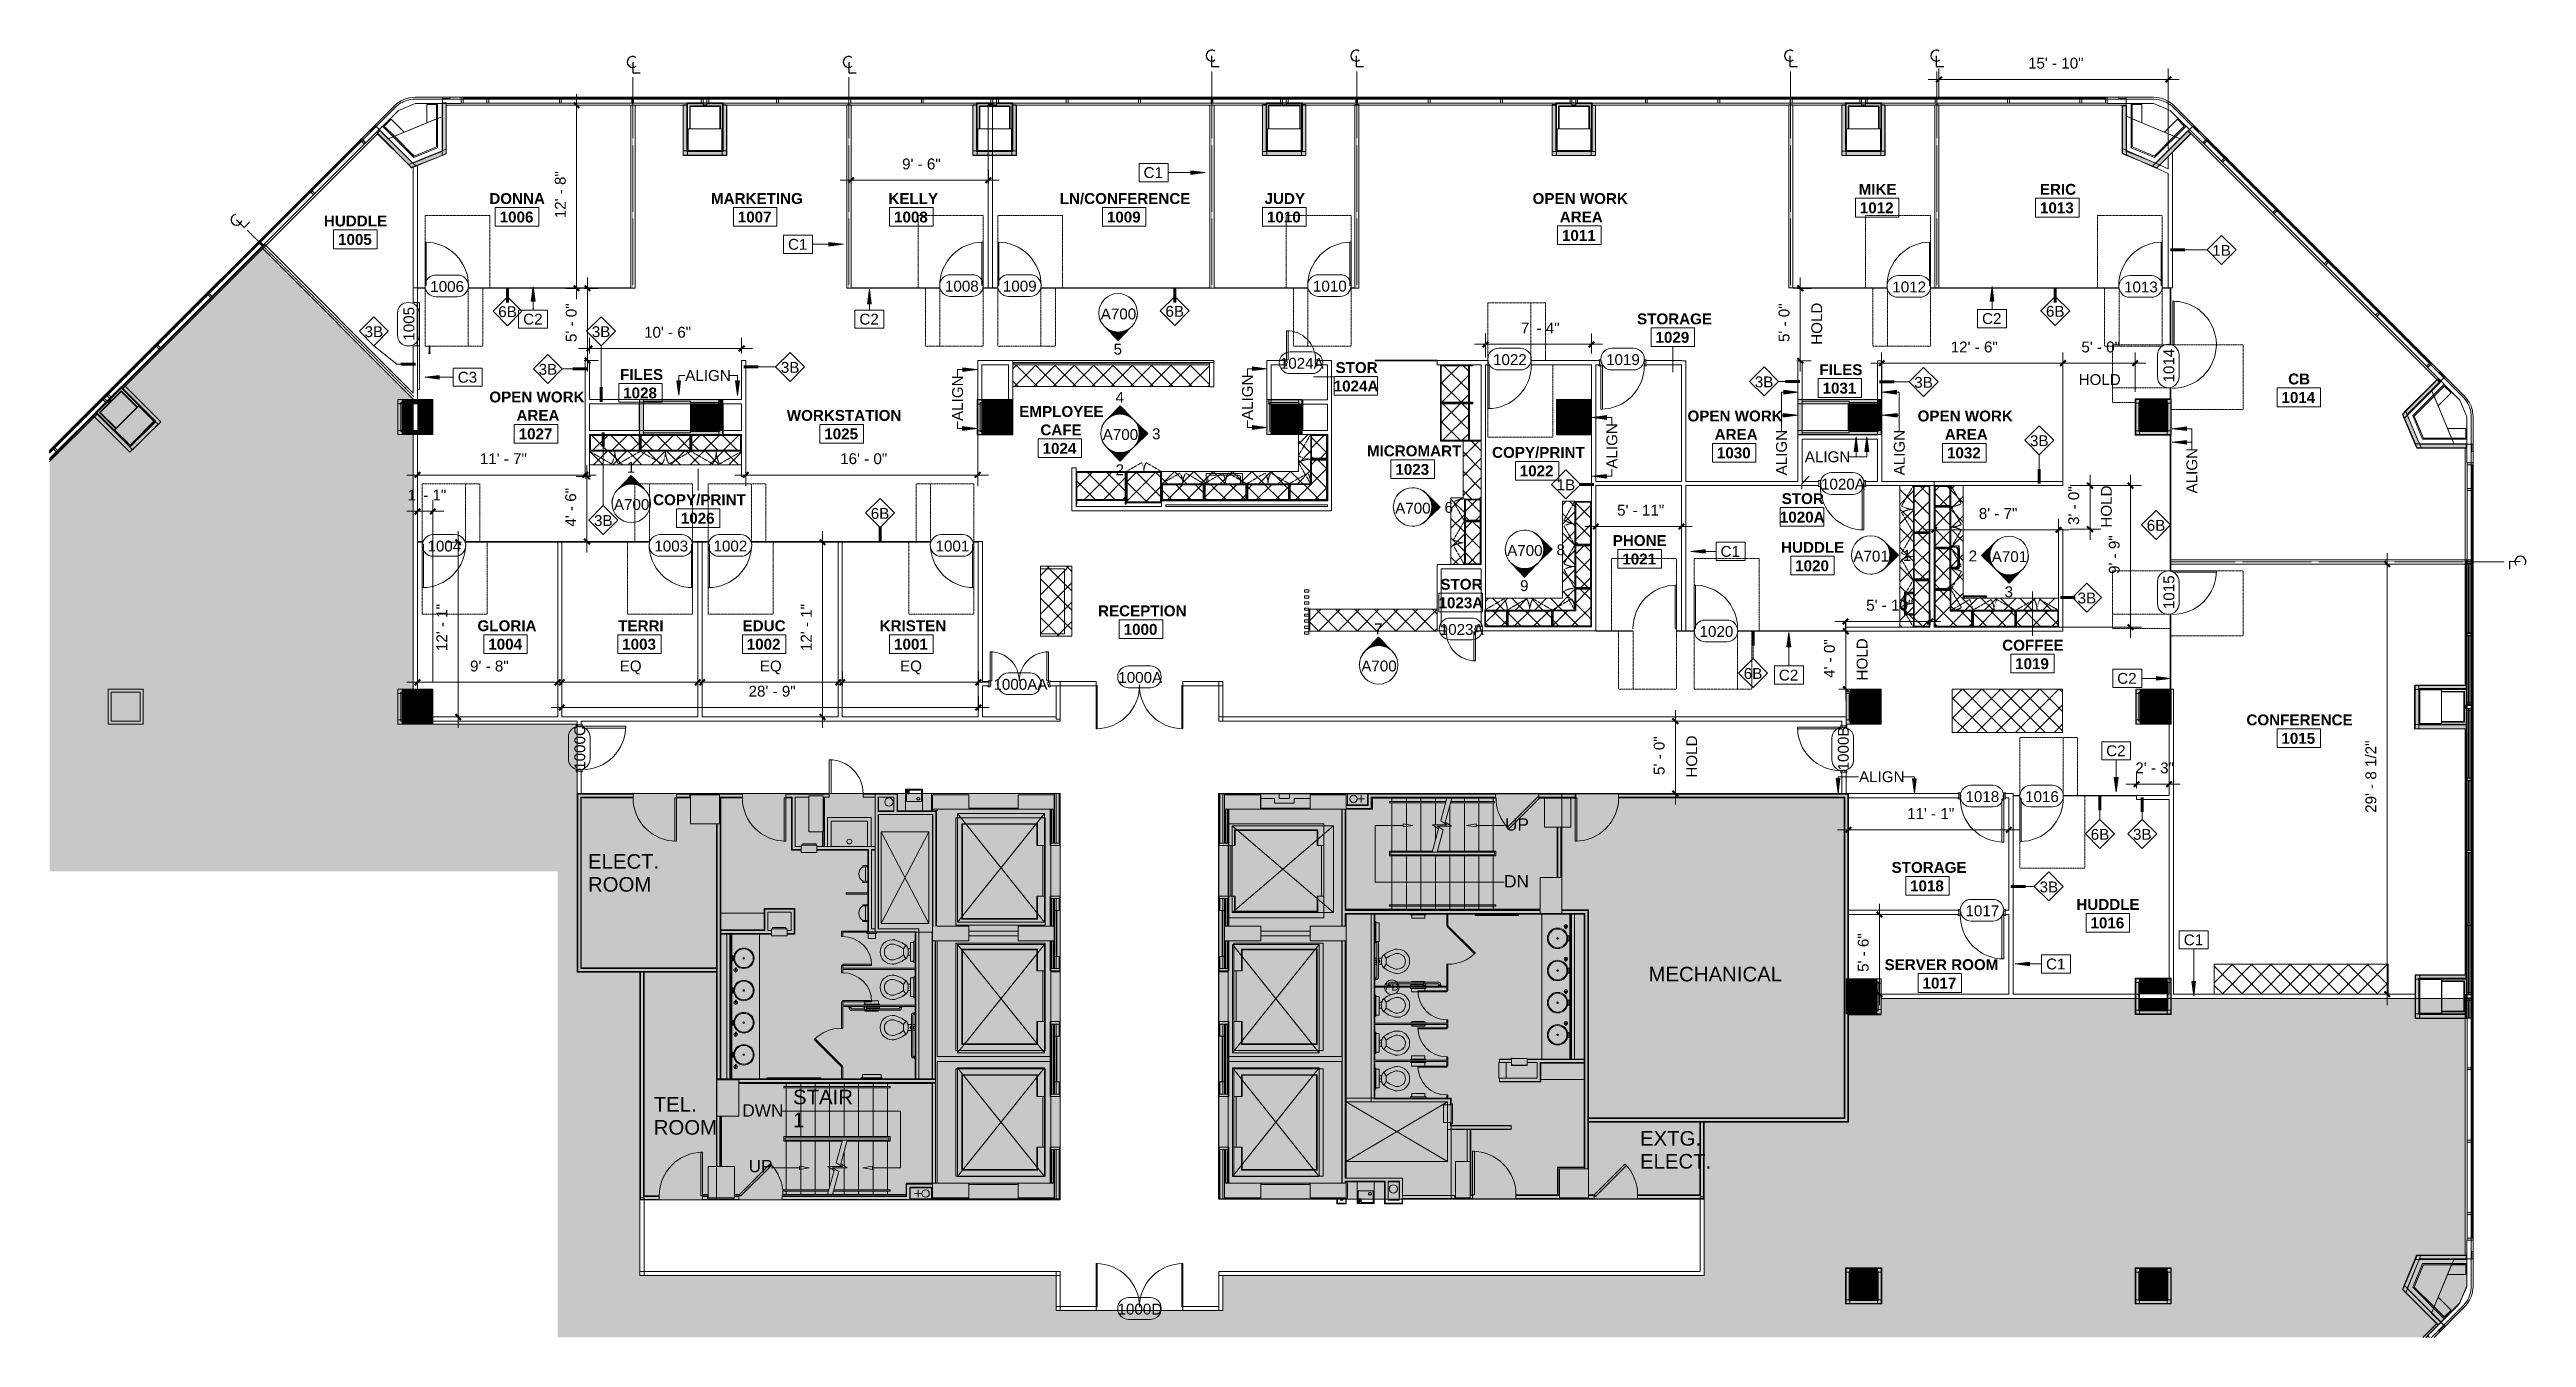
# Model space of a CAD drawing. Header units: inches. Extents: x 4757 to 6810, y 9919 to 10986.
import ezdxf

# ---------------------------------------------------------------- set-up
doc = ezdxf.new("R2010")
doc.units = ezdxf.units.IN
doc.header["$MEASUREMENT"] = 0
for name, pattern in [('Center 1_4_', [0.53125, 0.25, -0.09375, 0.09375, -0.09375]), ('Dash', [0.25, 0.125, -0.125]), ('Dash 1_16_', [0.125, 0.0625, -0.0625]), ('Dash 1_32_', [0.0625, 0.03125, -0.03125]), ('Hidden', [0.28125, 0.1875, -0.09375])]:
    doc.linetypes.add(name, pattern=pattern)
for name, color, linetype, lineweight in [('A-ANNO-DIMS', 211, 'Continuous', 9), ('A-ANNO-DIMS-96', 211, 'Continuous', 9), ('A-ANNO-KEYN', 231, 'Continuous', 9), ('A-ANNO-NOTE', 7, 'Continuous', 9), ('A-ANNO-TEXT', 7, 'Continuous', 9), ('A-AREA-IDEN', 2, 'Continuous', 9), ('A-DETL', 90, 'Continuous', 9), ('A-DETL-CNTR', 5, 'Center 1_4_', 9), ('A-DETL-GENF', 92, 'Continuous', 9), ('A-DETL-THIN', 151, 'Continuous', 9), ('A-DOOR', 31, 'Continuous', 13), ('A-DOOR-IDEN', 31, 'Continuous', 9), ('A-EQPM', 7, 'Continuous', 9), ('A-FLOR-CASE', 7, 'Continuous', 9), ('A-FLOR-OTLN', 7, 'Continuous', 9), ('A-GENM', 13, 'Dash 1_32_', 9), ('A-GLAZ-CURT', 52, 'Continuous', 9), ('A-GLAZ-CWMG', 51, 'Continuous', 9), ('A-WALL', 113, 'Continuous', 13), ('A-WALL-IDEN', 211, 'Continuous', 9), ('A-WALL-PATT', 111, 'Continuous', 13), ('Bb-col', 7, 'Continuous', 9), ('Bb-cor', 7, 'Continuous', 9), ('Bb-mullion', 7, 'Continuous', 9), ('G-ANNO-SYMB', 111, 'Continuous', 9), ('G-ANNO-TEXT', 231, 'Continuous', 9), ('I-WALL', 2, 'Continuous', 9), ('P-SANR-FIXT', 6, 'Continuous', 9), ('Propidex Polylines', 7, 'Continuous', 9), ('Q-CASE', 31, 'Continuous', 9), ('Q-CASE-HDLN', 31, 'Dash', 9), ('Rosslyn Plaza North_1777 North Kent St _W632_-09_dwg', 8, 'Continuous', 9), ('S-COLS', 7, 'Continuous', 9)]:
    doc.layers.add(name, color=color, linetype=linetype, lineweight=lineweight)
doc.styles.add('Arial', font='arial.ttf', dxfattribs={"height": 12.092308})
doc.styles.add('Arial_1', font='arial.ttf', dxfattribs={"height": 5.901197})
doc.styles.add('Arial_2', font='arial.ttf', dxfattribs={"height": 10.21875})
doc.styles.add('Arial_3', font='arial.ttf', dxfattribs={"height": 9})
doc.styles.add('Swis721 Lt BT', font='swissl.ttf', dxfattribs={"height": 9})
doc.styles.add('Swis721 Lt BT_B', font='', dxfattribs={"height": 9})
doc.styles.get('Swis721 Lt BT_B').set_extended_font_data('Swis721 Lt BT', bold=True)
doc.dimstyles.new('OTJ_-_3_32__Linear__1_2__Tolerance', dxfattribs={"dimscale": 12, "dimtxt": 9.497835, "dimasz": 0.375, "dimexe": 0.75, "dimexo": 0.5, "dimgap": 0.5, "dimtad": 1, "dimdec": 1, "dimrnd": 0.5, "dimzin": 3, "dimdsep": 46, "dimlunit": 4, "dimtxsty": 'Swis721 Lt BT', "dimblk1": 'OBLIQUE', "dimblk2": 'OBLIQUE', "dimsah": 1, "dimcen": 0.09, "dimdle": 0.75, "dimazin": 0, "dimtfac": 1, "dimtdec": 4, "dimtix": 1, "dimtmove": 0, "dimatfit": 3, "dimfxl": 1, "dimtvp": 1, "dimfrac": 2, "dimtolj": 1, "dimtzin": 0, "dimarcsym": 2})
pattern_1 = [(315, (-10451.451, 5584.14), (8.012227, 8.012227), []), (45, (-10451.451, 5584.14), (-8.012227, 8.012227), [])]
pattern_2 = [(45, (-5202.721, -10669.151), (-8.012227, 8.012227), []), (135, (-5202.721, -10669.151), (-8.012227, -8.012227), [])]
pattern_3 = [(45, (-5244.721, -10669.151), (-8.012227, 8.012227), []), (135, (-5244.721, -10669.151), (-8.012227, -8.012227), [])]
pattern_4 = [(45, (-5286.721, -10669.151), (-8.012227, 8.012227), []), (135, (-5286.721, -10669.151), (-8.012227, -8.012227), [])]
pattern_5 = [(315, (-10570.85, 6316.623), (8.012227, 8.012227), []), (45, (-10570.85, 6316.623), (-8.012227, 8.012227), [])]
pattern_6 = [(315, (-10536.421, 6316.623), (8.012227, 8.012227), []), (45, (-10536.421, 6316.623), (-8.012227, 8.012227), [])]
pattern_7 = [(315, (-10505.294, 6316.623), (8.012227, 8.012227), []), (45, (-10505.294, 6316.623), (-8.012227, 8.012227), [])]
pattern_8 = [(225, (6388.33, 10504.964), (8.012227, -8.012227), []), (315, (6388.33, 10504.964), (8.012227, 8.012227), [])]
pattern_9 = [(225, (6423.98, 10504.964), (8.012227, -8.012227), []), (315, (6423.98, 10504.964), (8.012227, 8.012227), [])]
pattern_10 = [(315, (-10605.279, 6316.623), (8.012227, 8.012227), []), (45, (-10605.279, 6316.623), (-8.012227, 8.012227), [])]
pattern_11 = [(315, (-10507.038, 6316.623), (8.012227, 8.012227), []), (45, (-10507.038, 6316.623), (-8.012227, 8.012227), [])]
pattern_12 = [(135, (10613.482, -6037.329), (-8.012227, -8.012227), []), (225, (10613.482, -6037.329), (8.012227, -8.012227), [])]
pattern_13 = [(225, (6004.46, 10505.177), (8.012227, -8.012227), []), (315, (6004.46, 10505.177), (8.012227, 8.012227), [])]
pattern_14 = [(225, (6037.015, 10505.177), (8.012227, -8.012227), []), (315, (6037.015, 10505.177), (8.012227, 8.012227), [])]
pattern_15 = [(135, (10577.25, -6037.344), (-8.012227, -8.012227), []), (225, (10577.25, -6037.344), (8.012227, -8.012227), [])]
pattern_16 = [(225, (5967.174, 10505.177), (8.012227, -8.012227), []), (315, (5967.174, 10505.177), (8.012227, 8.012227), [])]
pattern_17 = [(135, (10587.418, -6317.847), (-8.012227, -8.012227), []), (225, (10587.418, -6317.847), (8.012227, -8.012227), [])]
pattern_18 = [(135, (10626.484, -6317.847), (-8.012227, -8.012227), []), (225, (10626.484, -6317.847), (8.012227, -8.012227), [])]
pattern_19 = [(135, (10548.351, -6317.847), (-8.012227, -8.012227), []), (225, (10548.351, -6317.847), (8.012227, -8.012227), [])]
pattern_20 = [(45, (0, 0), (-8.012227, 8.012227), []), (135, (0, 0), (-8.012227, -8.012227), [])]
pattern_21 = [(45, (-5605.856, -10606.874), (-8.012227, 8.012227), []), (135, (-5605.856, -10606.874), (-8.012227, -8.012227), [])]
pattern_22 = [(225, (5786.586, 10609.826), (8.012227, -8.012227), []), (315, (5786.586, 10609.826), (8.012227, 8.012227), [])]
pattern_23 = [(225, (5818.15, 10609.826), (8.012227, -8.012227), []), (315, (5818.15, 10609.826), (8.012227, 8.012227), [])]
pattern_24 = [(315, (-10644.431, 5818.48), (8.012227, 8.012227), []), (45, (-10644.431, 5818.48), (-8.012227, 8.012227), [])]
pattern_25 = [(225, (5751.283, 10609.826), (8.012227, -8.012227), []), (315, (5751.283, 10609.826), (8.012227, 8.012227), [])]
pattern_26 = [(45, (-5647.437, -10604.874), (-8.012227, 8.012227), []), (135, (-5647.437, -10604.874), (-8.012227, -8.012227), [])]
pattern_27 = [(225, (5715.981, 10609.826), (8.012227, -8.012227), []), (315, (5715.981, 10609.826), (8.012227, 8.012227), [])]
pattern_28 = [(315, (-10690.998, 5939.14), (8.012227, 8.012227), []), (45, (-10690.998, 5939.14), (-8.012227, 8.012227), [])]
pattern_29 = [(315, (-10659.392, 5939.14), (8.012227, 8.012227), []), (45, (-10659.392, 5939.14), (-8.012227, 8.012227), [])]
pattern_30 = [(135, (10597.267, -5945.882), (-8.012227, -8.012227), []), (225, (10597.267, -5945.882), (8.012227, -8.012227), [])]
pattern_31 = [(135, (10615.383, -5945.882), (-8.012227, -8.012227), []), (225, (10615.383, -5945.882), (8.012227, -8.012227), [])]

msp = doc.modelspace()

# ---------------------------------------------------------------- texts
at = {"layer": 'A-ANNO-KEYN', "char_height": 9, "width": 19.695, "attachment_point": 1, "style": 'Arial_3'}
for s, insert in [('C1', (5663.83, 10888.42)), ('C1', (5369.2, 10828.98)), ('C2', (5149.72, 10766.97)), ('C2', (5428.35, 10766.97)), ('C2', (6358.6, 10767.44)), ('C3', (5095.48, 10718.83)), ('C1', (6141.91, 10574.48)), ('C2', (6190.23, 10471.98)), ('C2', (6470.59, 10469.25)), ('C2', (6461.42, 10409.26)), ('C1', (6525.73, 10252.55)), ('C1', (6411.63, 10232.57))]:
    msp.add_mtext(s, dxfattribs=dict(at, insert=insert))
at = {"layer": 'A-AREA-IDEN', "char_height": 9, "attachment_point": 1, "style": 'Swis721 Lt BT_B'}
for s, insert, width in [('DONNA', (5121.68, 10866.92), 55.449), ('MARKETING', (5305.37, 10866.92), 88.476), ('KELLY', (5452.33, 10866.92), 46.056), ('LN/CONFERENCE', (5594.34, 10866.92), 129.381), ('JUDY', (5764.07, 10866.92), 39.39), ('OPEN WORK', (5986.16, 10866.92), 93.627), ('MIKE', (6256.34, 10874.56), 36.966), ('1012', (6257.3, 10859.24), 33.936), ('ERIC', (6406.5, 10874.56), 34.845), ('1013', (6406.57, 10859.24), 33.936), ('HUDDLE', (4984.6, 10848.33), 63.024), ('1006', (5130.25, 10851.61), 33.936), ('1007', (5327.58, 10851.61), 33.936), ('1008', (5457.04, 10851.61), 33.936), ('1009', (5633.42, 10851.61), 33.936), ('1010', (5766.04, 10851.61), 33.936), ('AREA', (6008.66, 10851.67), 39.39), ('1005', (4996.32, 10833.01), 33.936), ('1011', (6010.49, 10836.34), 33.936), ('STORAGE', (6072.7, 10767.21), 71.811), ('1029', (6088.02, 10751.89), 33.936), ('FILES', (5230.03, 10721.1), 40.905), ('STOR', (5822.88, 10726.84), 40.602), ('FILES', (6223.84, 10725.1), 40.905), ('CB', (6612.23, 10717.37), 21.21), ('OPEN WORK', (5121.68, 10702.45), 93.627), ('1028', (5232.62, 10705.78), 33.936), ('1024A', (5821.34, 10711.53), 43.632), ('1031', (6226.43, 10709.78), 33.936), ('1014', (6606.69, 10702.05), 33.936), ('AREA', (5144.18, 10687.2), 39.39), ('WORKSTATION', (5368.17, 10687.19), 109.989), ('EMPLOYEE', (5560.81, 10690.43), 81.507), ('CAFE', (5578.31, 10675.18), 39.39), ('OPEN WORK', (6114.52, 10686.7), 93.627), ('OPEN WORK', (6305.21, 10686.7), 93.627), ('1027', (5146.01, 10671.87), 33.936), ('1025', (5399.26, 10671.87), 33.936), ('1024', (5580.14, 10659.85), 33.936), ('MICROMART', (5848.88, 10657.77), 91.809), ('COPY/PRINT', (5952.57, 10656.52), 90.294), ('AREA', (6137.02, 10671.45), 39.39), ('1030', (6138.86, 10656.11), 33.936), ('AREA', (6327.71, 10671.45), 39.39), ('1032', (6329.55, 10656.11), 33.936), ('1023', (5872.46, 10642.45), 33.936), ('1022', (5975.53, 10641.2), 33.936), ('COPY/PRINT', (5257.41, 10617.29), 90.294), ('STOR', (6192.57, 10618.24), 40.602), ('1026', (5280.37, 10601.97), 33.936), ('1020A', (6191.04, 10602.92), 43.632), ('PHONE', (6052.56, 10583.49), 53.934), ('HUDDLE', (6192.04, 10577.9), 63.024), ('1021', (6060.52, 10568.17), 33.936), ('1020', (6203.75, 10562.58), 33.936), ('1023A', (5908.23, 10531.91), 43.632), ('STOR', (5909.77, 10547.23), 40.602), ('GLORIA', (5111.87, 10512.88), 56.358), ('TERRI', (5228.46, 10512.88), 42.723), ('EDUC', (5331.53, 10512.88), 43.026), ('KRISTEN', (5445.08, 10512.88), 63.63), ('RECEPTION', (5626.08, 10525.2), 86.052), ('1000', (5647.3, 10509.88), 33.936), ('1004', (5120.82, 10497.56), 33.936), ('1003', (5231.79, 10497.56), 33.936), ('1002', (5334.98, 10497.56), 33.936), ('1001', (5457.04, 10497.56), 33.936), ('COFFEE', (6375.28, 10496.73), 60.6), ('1019', (6386, 10481.41), 33.936), ('CONFERENCE', (6577.66, 10434.86), 104.838), ('1015', (6606.63, 10419.54), 33.936), ('STORAGE', (6283.61, 10312.59), 71.811), ('1018', (6298.94, 10297.27), 33.936), ('HUDDLE', (6436.74, 10281.92), 63.024), ('1016', (6448.45, 10266.6), 33.936), ('SERVER ROOM', (6277.81, 10232), 110.898), ('1017', (6309.28, 10216.68), 33.936)]:
    msp.add_mtext(s, dxfattribs=dict(at, insert=insert, width=width))
at = {"layer": 'A-DOOR-IDEN', "char_height": 9, "attachment_point": 1, "style": 'Swis721 Lt BT'}
for s, insert, width in [('1006', (5072.75, 10794.05), 32.724), ('1008', (5499.25, 10794.34), 32.724), ('1009', (5547.25, 10794.34), 32.724), ('1010', (5804.17, 10794.34), 32.724), ('1012', (6284.25, 10793.64), 32.724), ('1013', (6476.25, 10793.64), 32.724), ('1024A', (5776.74, 10730.37), 42.117), ('1022', (5953.37, 10733.42), 32.724), ('1019', (6047.05, 10733.42), 32.724), ('1020A', (6225.16, 10630.26), 42.117), ('1004', (5070.43, 10578.93), 32.724), ('1003', (5258.43, 10578.93), 32.724), ('1002', (5307.43, 10578.93), 32.724), ('1001', (5491.43, 10578.93), 32.724), ('1023A', (5909.25, 10509.81), 42.117), ('1020', (6124.53, 10508.08), 32.724), ('1000A', (5642.88, 10470.05), 42.117), ('1000AA', (5539.41, 10464.31), 51.51), ('1018', (6344.85, 10371.28), 32.724), ('1016', (6394.25, 10371.28), 32.724), ('1017', (6344.85, 10276.62), 32.724), ('1000D', (5642.25, 9946.55), 43.632)]:
    msp.add_mtext(s, dxfattribs=dict(at, insert=insert, width=width))
at = {"layer": 'A-DOOR-IDEN', "char_height": 9, "attachment_point": 1, "rotation": 90, "style": 'Swis721 Lt BT'}
for s, insert, width in [('1005', (5050.56, 10744.62), 32.724), ('1014', (6508.91, 10709.95), 32.724), ('1015', (6508.91, 10522.13), 32.724), ('1000C', (5192.14, 10388.99), 43.329), ('1000B', (6239.1, 10388.5), 42.723)]:
    msp.add_mtext(s, dxfattribs=dict(at, insert=insert, width=width))
at = {"layer": 'A-WALL-IDEN', "char_height": 9, "width": 18.18, "attachment_point": 1, "style": 'Swis721 Lt BT'}
for s, insert in [('1B', (6549.36, 10823.94)), ('3B', (5018.31, 10756.58)), ('6B', (5129.09, 10773.15)), ('3B', (5206.6, 10756.58)), ('6B', (5681.97, 10773.44)), ('6B', (6411.58, 10773.44)), ('3B', (5162.5, 10725.37)), ('3B', (5363.26, 10726.99)), ('3B', (6170.29, 10714.95)), ('3B', (6302.44, 10714.56)), ('3B', (6398.36, 10666.21)), ('1B', (6006.1, 10629.66)), ('3B', (5208.48, 10600.04)), ('6B', (5437.76, 10605.98)), ('6B', (6495.08, 10596.09)), ('3B', (6437.81, 10535.84)), ('6B', (6161.14, 10473.31)), ('6B', (6448.65, 10339.99)), ('3B', (6483.65, 10339.99)), ('3B', (6406.25, 10296.42))]:
    msp.add_mtext(s, dxfattribs=dict(at, insert=insert))
at = {"layer": 'G-ANNO-SYMB', "char_height": 9, "attachment_point": 1}
for s, insert, width, style in [('A700', (5628.33, 10771.28), 35.754, 'Arial_3'), ('5', (5638.99, 10742.11), 8.181, 'Swis721 Lt BT'), ('4', (5640.62, 10702.16), 8.181, 'Swis721 Lt BT'), ('A700', (5629.96, 10671.33), 35.754, 'Arial_3'), ('3', (5670.85, 10671.93), 8.181, 'Swis721 Lt BT'), ('1', (5235.58, 10644.19), 8.181, 'Swis721 Lt BT'), ('2', (5640.62, 10642.16), 8.181, 'Swis721 Lt BT'), ('A700', (5224.92, 10613.36), 35.754, 'Arial_3'), ('6', (5913.2, 10610.93), 8.181, 'Swis721 Lt BT'), ('A700', (5872.3, 10610.33), 35.754, 'Arial_3'), ('A700', (5965.1, 10575.27), 35.754, 'Arial_3'), ('8', (6005.99, 10575.87), 8.181, 'Swis721 Lt BT'), ('A701', (6251.97, 10570.53), 35.754, 'Arial_3'), ('1', (6292.87, 10571.12), 8.181, 'Swis721 Lt BT'), ('2', (6347.51, 10570.74), 8.181, 'Swis721 Lt BT'), ('A701', (6366.62, 10570.14), 35.754, 'Arial_3'), ('9', (5975.76, 10546.1), 8.181, 'Swis721 Lt BT'), ('3', (6377.27, 10540.97), 8.181, 'Swis721 Lt BT'), ('7', (5854.85, 10510.35), 8.181, 'Swis721 Lt BT'), ('A700', (5844.19, 10479.52), 35.754, 'Arial_3')]:
    msp.add_mtext(s, dxfattribs=dict(at, insert=insert, width=width, style=style))
at = {"layer": 'G-ANNO-TEXT', "color": 7, "char_height": 9, "width": 43.632, "attachment_point": 1, "style": 'Swis721 Lt BT'}
for insert in [(5284.03, 10720.28), (6211.72, 10652.93), (6256.65, 10387.75)]:
    msp.add_mtext('ALIGN', dxfattribs=dict(at, insert=insert))
at = {"layer": 'G-ANNO-TEXT', "color": 7, "char_height": 9, "width": 43.632, "attachment_point": 1, "rotation": 90, "style": 'Swis721 Lt BT'}
for insert in [(5505.18, 10678.09), (5745.37, 10678.84), (6047.37, 10638.54), (6187.85, 10633), (6285.53, 10633), (6527.94, 10617.98)]:
    msp.add_mtext('ALIGN', dxfattribs=dict(at, insert=insert))

# ---------------------------------------------------------------- blocks, each defined once
blk = doc.blocks.new('Door - Glass Double - Full Rail - Long Pull-7114227-Level XX  CONSTRUCTION')
at = {"layer": 'A-DOOR', "lineweight": 20}
for p, q in [((-36, 37.3), (-35, 37.3)), ((-36, 1.7), (-36, 37.3)), ((-35, 37.3), (-35, 1.3)), ((35, 37.3), (35, 1.3)), ((36, 37.3), (35, 37.3)), ((36, 1.7), (36, 37.3)), ((-35, 1.3), (-36, 1.3)), ((35, 1.3), (36, 1.3))]:
    blk.add_line(p, q, dxfattribs=at)
at = {"layer": 'A-DOOR', "lineweight": 9}
for centre, start, end in [((-36, 1.3), 359.5, 90), ((36, 1.3), 90, 180.5)]:
    blk.add_arc(centre, 36, start, end, dxfattribs=at)
blk = doc.blocks.new('C-Counter Top - ADJ HEIGHT-7975778-Level XX  CONSTRUCTION')
at = {"layer": 'Q-CASE'}
h = blk.add_hatch(dxfattribs=at)
h.set_pattern_fill('FP_1', color=256, style=0, pattern_type=2)
h.set_pattern_definition([(45, (-6598.213, -10227.79), (-8.012227, 8.012227), []), (135, (-6598.213, -10227.79), (-8.012227, -8.012227), [])])
h.paths.add_polyline_path([(-47.3, -24.8), (96.9, -24.8), (96.9, 0), (-47.3, 0), (-47.3, -9.6)], flags=0)
for p, q in [((96.9, 0), (-47.3, 0)), ((-47.3, 0), (-47.3, -24.8)), ((96.9, -24.8), (96.9, 0))]:
    blk.add_line(p, q, dxfattribs=at)
blk = doc.blocks.new('Door - Single - Solid Door-8328958-Level XX  CONSTRUCTION')
at = {"layer": 'A-DOOR', "lineweight": 9}
for p, q in [((-15.6, 2.4), (-14.1, 2.4)), ((-15.6, 1.7), (-15.6, 2.4)), ((-14.1, 2.4), (-14.1, 0.4)), ((-14.1, 0.4), (-13.6, 0.4)), ((-13.6, 0.4), (-13.6, -1.1)), ((21.6, 0.4), (22.1, 0.4)), ((21.6, -1.1), (21.6, 0.4)), ((22.1, 2.4), (23.6, 2.4)), ((22.1, 0.4), (22.1, 2.4)), ((23.6, 2.4), (23.6, 1.7)), ((-15.6, -2.6), (-15.6, -1.8)), ((-14.1, -2.6), (-15.6, -2.6)), ((-14.1, -1.1), (-14.1, -2.6)), ((-13.6, -1.1), (-14.1, -1.1)), ((22.1, -1.1), (21.6, -1.1)), ((22.1, -2.6), (22.1, -1.1)), ((23.6, -2.6), (22.1, -2.6)), ((23.6, -1.8), (23.6, -2.6))]:
    blk.add_line(p, q, dxfattribs=at)
at = {"layer": 'A-DOOR'}
for p, q in [((-12.6, -2.6), (-14, -2.6)), ((-14, -2.6), (-14, -38.6)), ((-12.6, -38.6), (-12.6, -2.6)), ((-14, -38.6), (-12.6, -38.6))]:
    blk.add_line(p, q, dxfattribs=at)
at = {"layer": 'A-DOOR', "lineweight": 9}
blk.add_arc((-14, -2.6), 36, 270, 0.5, dxfattribs=at)
blk = doc.blocks.new('Door - Single - Solid Door-8328956-Level XX  CONSTRUCTION')
at = {"layer": 'A-DOOR'}
for p, q in [((-14, 38.6), (-12.6, 38.6)), ((-14, 2.6), (-14, 38.6)), ((-12.6, 38.6), (-12.6, 2.6)), ((-12.6, 2.6), (-14, 2.6))]:
    blk.add_line(p, q, dxfattribs=at)
at = {"layer": 'A-DOOR', "lineweight": 9}
for p, q in [((-15.6, 2.6), (-15.6, 1.8)), ((-14.1, 2.6), (-15.6, 2.6)), ((-14.1, 1.1), (-14.1, 2.6)), ((-13.6, 1.1), (-14.1, 1.1)), ((-13.6, -0.4), (-13.6, 1.1)), ((22.1, 1.1), (21.6, 1.1)), ((21.6, 1.1), (21.6, -0.4)), ((23.6, 2.6), (22.1, 2.6)), ((22.1, 2.6), (22.1, 1.1)), ((23.6, 1.8), (23.6, 2.6)), ((-15.6, -1.7), (-15.6, -2.4)), ((-15.6, -2.4), (-14.1, -2.4)), ((-14.1, -2.4), (-14.1, -0.4)), ((-14.1, -0.4), (-13.6, -0.4)), ((21.6, -0.4), (22.1, -0.4)), ((22.1, -0.4), (22.1, -2.4)), ((22.1, -2.4), (23.6, -2.4)), ((23.6, -2.4), (23.6, -1.7))]:
    blk.add_line(p, q, dxfattribs=at)
blk.add_arc((-14, 2.6), 36, 359.5, 90, dxfattribs=at)
blk = doc.blocks.new('Door - Glass Single - Patch - Short Handle-7125741-Level XX  CONSTRUCTION')
at = {"layer": 'A-DOOR', "lineweight": 20}
for p, q in [((17, 38), (17, 2)), ((18, 38), (17, 38)), ((18, 2), (18, 38)), ((17, 2), (18, 2))]:
    blk.add_line(p, q, dxfattribs=at)
at = {"layer": 'A-DOOR', "lineweight": 9}
blk.add_arc((18, 2), 36, 90, 180.5, dxfattribs=at)
at = {"layer": 'A-GENM'}
for p, q in [((-35.8, 60.1), (18, 60.1)), ((-35.8, 0.2), (-35.8, 60.1)), ((18, 0.2), (18, 60.1)), ((18, 0.2), (18, 0.2)), ((-29.8, -0.3), (-29.8, -48.1)), ((-17.8, -0.3), (-17.8, -48.1)), ((18, -0.3), (18, -0.3)), ((18, -0.3), (18, -48.1)), ((-17.8, -48.1), (-29.8, -48.1)), ((-17.8, -48.1), (18, -48.1))]:
    blk.add_line(p, q, dxfattribs=at)
blk = doc.blocks.new('Barn Door - Glass Door - Int-GL1-GLSS-36_ x 84_-8708842-Level XX  CONSTRUCTION')
at = {"layer": 'A-DETL-GENF'}
for p, q in [((17.9, 12), (23.9, 12)), ((17.9, 11.5), (17.9, 12)), ((17.9, 11.5), (23.9, 11.5)), ((23.9, 12.5), (23.9, 12)), ((24.6, 11.7), (23.9, 12.5)), ((24.6, 11.7), (23.9, 11)), ((23.9, 11), (23.9, 11.5))]:
    blk.add_line(p, q, dxfattribs=at)
at = {"layer": 'A-DOOR', "linetype": 'Dash 1_16_', "lineweight": 9}
for p, q in [((-18, 3.5), (54, 3.5)), ((-18, 3.5), (-18, 1.7)), ((-18, 1.7), (54, 1.7)), ((54, 3.5), (54, 1.7))]:
    blk.add_line(p, q, dxfattribs=at)
at = {"layer": 'A-DOOR', "lineweight": 9}
for p, q in [((-17.8, 3.4), (18, 3.4)), ((-17.8, 3.4), (-17.8, 1.6)), ((18, 1.6), (-17.8, 1.6)), ((18, 3.4), (18, 1.6))]:
    blk.add_line(p, q, dxfattribs=at)
blk = doc.blocks.new('Door - Glass Single - Patch - Short Handle-7125740-Level XX  CONSTRUCTION')
at = {"layer": 'A-DOOR', "lineweight": 20}
for p, q in [((17, -2), (18, -2)), ((17, -38), (17, -2)), ((18, -2), (18, -38)), ((18, -38), (17, -38))]:
    blk.add_line(p, q, dxfattribs=at)
at = {"layer": 'A-DOOR', "lineweight": 9}
blk.add_arc((18, -2), 36, 179.5, 270, dxfattribs=at)
at = {"layer": 'A-GENM'}
for p, q in [((-17.8, 48.1), (-29.8, 48.1)), ((-29.8, 0.3), (-29.8, 48.1)), ((-17.8, 48.1), (18, 48.1)), ((-17.8, 0.3), (-17.8, 48.1)), ((18, 0.3), (18, 48.1)), ((18, 0.3), (18, 0.3)), ((-35.8, -0.3), (-35.8, -60.1)), ((18, -0.3), (18, -0.3)), ((18, -0.3), (18, -60.1)), ((-35.8, -60.1), (18, -60.1))]:
    blk.add_line(p, q, dxfattribs=at)
blk = doc.blocks.new('C-Counter Top - ADJ HEIGHT 3_-7473632-Level XX  CONSTRUCTION')
at = {"layer": 'Q-CASE'}
h = blk.add_hatch(dxfattribs=at)
h.set_pattern_fill('FP_2', color=256, style=0, pattern_type=2)
h.set_pattern_definition([(45, (-6381.031, -10455.789), (-8.012227, 8.012227), []), (135, (-6381.031, -10455.789), (-8.012227, -8.012227), [])])
h.paths.add_polyline_path([(-47.3, -36), (44.2, -36), (44.2, 0), (-47.3, 0), (-47.3, -12.9)], flags=0)
for p, q in [((44.2, 0), (-47.3, 0)), ((-47.3, 0), (-47.3, -36)), ((44.2, -36), (44.2, 0)), ((-47.3, -36), (44.2, -36))]:
    blk.add_line(p, q, dxfattribs=at)
blk = doc.blocks.new('C-Counter Top - ADJ HEIGHT-8491400-Level XX  CONSTRUCTION')
at = {"layer": 'Q-CASE'}
h = blk.add_hatch(dxfattribs=at)
h.set_pattern_fill('FP_3', color=256, style=0, pattern_type=2)
h.set_pattern_definition([(45, (-5251.979, -10666.789), (-8.012227, 8.012227), []), (135, (-5251.979, -10666.789), (-8.012227, -8.012227), [])])
h.paths.add_polyline_path([(-47.3, -25), (78.7, -25), (78.7, -13.9), (-47.3, -13.9)], flags=0)
blk.add_line((-47.3, -25), (78.7, -25), dxfattribs=at)
blk = doc.blocks.new('C-L SHAPE COUNTER TOP - C-L SHAPE COUNTER TOP-8491426-Level XX  CONSTRUCTION')
at = {"layer": 'Q-CASE'}
h = blk.add_hatch(dxfattribs=at)
h.set_pattern_fill('FP_4', color=256, style=0, pattern_type=2)
h.set_pattern_definition([(315, (-10507.289, 6035.019), (8.012227, 8.012227), []), (45, (-10507.289, 6035.019), (-8.012227, 8.012227), [])])
h.paths.add_polyline_path([(14.1, 13.9), (68, 13.9), (68, 13.9), (104.2, 13.9), (104.2, 24), (24, 24), (24, 88), (14.1, 88), (14.1, 13.9)], flags=0)
h.paths.add_polyline_path([(13.4, 13.9), (13.4, 13.1), (14.1, 13.1), (14.1, 13.9), (13.9, 13.9)], flags=0)
h.paths.add_polyline_path([(32.1, 0), (104.2, 0), (104.2, 0.1), (32.1, 0)], flags=0)
for p, q in [((24, 24), (24, 88)), ((104.2, 24), (24, 24)), ((104.2, 13.9), (104.2, 24)), ((104.2, 0), (104.2, 0.1))]:
    blk.add_line(p, q, dxfattribs=at)
blk = doc.blocks.new('Door - Glass Single - Patch - Short Handle-7276313-Level XX  CONSTRUCTION')
at = {"layer": 'A-DOOR', "lineweight": 20}
for p, q in [((17, 38), (17, 2)), ((18, 38), (17, 38)), ((18, 2), (18, 38)), ((17, 2), (18, 2))]:
    blk.add_line(p, q, dxfattribs=at)
at = {"layer": 'A-DOOR', "lineweight": 9}
blk.add_arc((18, 2), 36, 90, 180.5, dxfattribs=at)
at = {"layer": 'A-GENM'}
for p, q in [((-35.8, 61.6), (18, 61.6)), ((-35.8, 1.7), (-35.8, 61.6)), ((18, 1.7), (18, 61.6)), ((18, 1.7), (18, 1.7)), ((-29.8, -1.8), (-29.8, -49.6)), ((-17.8, -1.8), (-17.8, -49.6)), ((18, -1.8), (18, -1.8)), ((18, -1.8), (18, -49.6)), ((-17.8, -49.6), (-29.8, -49.6)), ((-17.8, -49.6), (18, -49.6))]:
    blk.add_line(p, q, dxfattribs=at)
blk = doc.blocks.new('Door - Single - Solid Door-8708855-Level XX  CONSTRUCTION')
at = {"layer": 'A-DOOR', "lineweight": 9}
for p, q in [((-15.6, 2.4), (-14.1, 2.4)), ((-15.6, 1.7), (-15.6, 2.4)), ((-14.1, 2.4), (-14.1, 0.4)), ((-14.1, 0.4), (-13.6, 0.4)), ((-13.6, 0.4), (-13.6, -1.1)), ((21.6, 0.4), (22.1, 0.4)), ((21.6, -1.1), (21.6, 0.4)), ((22.1, 2.4), (23.6, 2.4)), ((22.1, 0.4), (22.1, 2.4)), ((23.6, 2.4), (23.6, 1.7)), ((-15.6, -2.6), (-15.6, -1.8)), ((-14.1, -2.6), (-15.6, -2.6)), ((-14.1, -1.1), (-14.1, -2.6)), ((-13.6, -1.1), (-14.1, -1.1)), ((22.1, -1.1), (21.6, -1.1)), ((22.1, -2.6), (22.1, -1.1)), ((23.6, -2.6), (22.1, -2.6)), ((23.6, -1.8), (23.6, -2.6))]:
    blk.add_line(p, q, dxfattribs=at)
at = {"layer": 'A-DOOR'}
for p, q in [((-12.6, -2.6), (-14, -2.6)), ((-14, -2.6), (-14, -38.6)), ((-12.6, -38.6), (-12.6, -2.6)), ((-14, -38.6), (-12.6, -38.6))]:
    blk.add_line(p, q, dxfattribs=at)
at = {"layer": 'A-DOOR', "lineweight": 9}
blk.add_arc((-14, -2.6), 36, 270, 0.5, dxfattribs=at)
blk = doc.blocks.new('Door - Single - Solid Door-8734644-Level XX  CONSTRUCTION')
at = {"layer": 'A-DOOR'}
for p, q in [((-14, 38.6), (-12.6, 38.6)), ((-14, 2.6), (-14, 38.6)), ((-12.6, 38.6), (-12.6, 2.6)), ((-12.6, 2.6), (-14, 2.6))]:
    blk.add_line(p, q, dxfattribs=at)
at = {"layer": 'A-DOOR', "lineweight": 9}
for p, q in [((-15.6, 2.6), (-15.6, 1.8)), ((-14.1, 2.6), (-15.6, 2.6)), ((-14.1, 1.1), (-14.1, 2.6)), ((-13.6, 1.1), (-14.1, 1.1)), ((-13.6, -0.4), (-13.6, 1.1)), ((22.1, 1.1), (21.6, 1.1)), ((21.6, 1.1), (21.6, -0.4)), ((23.6, 2.6), (22.1, 2.6)), ((22.1, 2.6), (22.1, 1.1)), ((23.6, 1.8), (23.6, 2.6)), ((-15.6, -1.7), (-15.6, -2.4)), ((-15.6, -2.4), (-14.1, -2.4)), ((-14.1, -2.4), (-14.1, -0.4)), ((-14.1, -0.4), (-13.6, -0.4)), ((21.6, -0.4), (22.1, -0.4)), ((22.1, -0.4), (22.1, -2.4)), ((22.1, -2.4), (23.6, -2.4)), ((23.6, -2.4), (23.6, -1.7))]:
    blk.add_line(p, q, dxfattribs=at)
blk.add_arc((-14, 2.6), 36, 359.5, 90, dxfattribs=at)
blk = doc.blocks.new('System Panel - Glazed-8050951-Level XX  CONSTRUCTION')
at = {"layer": 'A-GLAZ-CURT', "lineweight": 13}
for p, q in [((28.6, 0.5), (-28.6, 0.5)), ((-28.6, 0.5), (-28.6, -0.5)), ((28.6, -0.5), (28.6, 0.5)), ((-28.6, -0.5), (28.6, -0.5))]:
    blk.add_line(p, q, dxfattribs=at)
blk = doc.blocks.new('System Panel - Glazed-7897590-Level XX  CONSTRUCTION')
at = {"layer": 'A-GLAZ-CURT', "lineweight": 13}
for p, q in [((8.375, 0.5), (-8.375, 0.5)), ((-8.375, 0.5), (-8.375, -0.5)), ((8.375, -0.5), (8.375, 0.5)), ((-8.375, -0.5), (8.375, -0.5))]:
    blk.add_line(p, q, dxfattribs=at)
blk = doc.blocks.new('System Panel - Glazed-7897591-Level XX  CONSTRUCTION')
at = {"layer": 'A-GLAZ-CURT', "lineweight": 13}
for p, q in [((28.75, 0.5), (-28.75, 0.5)), ((-28.75, 0.5), (-28.75, -0.5)), ((28.75, -0.5), (28.75, 0.5)), ((-28.75, -0.5), (28.75, -0.5))]:
    blk.add_line(p, q, dxfattribs=at)
blk = doc.blocks.new('Rectangular Mullion - 2_5_ x 5_ rectangular-7897585-Level XX  CONSTRUCTION')
at = {"layer": 'A-GLAZ-CWMG', "lineweight": 20}
for p, q in [((-1.25, 2.5), (1.25, 2.5)), ((-1.25, -2.5), (-1.25, 2.5)), ((1.25, 2.5), (1.25, -2.5)), ((1.25, -2.5), (-1.25, -2.5))]:
    blk.add_line(p, q, dxfattribs=at)
blk = doc.blocks.new('Rectangular Mullion - 2_5_ x 5_ rectangular-7897586-Level XX  CONSTRUCTION')
at = {"layer": 'A-GLAZ-CWMG'}
for p, q in [((6759.7, 10499.9), (6761.7, 10499.9)), ((6759.7, 10458.9), (6759.7, 10499.9)), ((6762.7, 10499.9), (6764.7, 10499.9)), ((6764.7, 10442.4), (6764.7, 10499.9)), ((6759.7, 10442.4), (6759.7, 10455.4))]:
    blk.add_line(p, q, dxfattribs=at)
blk = doc.blocks.new('Rectangular Mullion - 2_5_ x 5_ rectangular-V1-Level XX  CONSTRUCTION')
at = {"layer": 'A-GLAZ-CWMG'}
for p, q in [((6759.7, 10426.4), (6759.7, 10439.9)), ((6764.7, 10382.4), (6764.7, 10439.9)), ((6759.7, 10382.4), (6759.7, 10422.9))]:
    blk.add_line(p, q, dxfattribs=at)
blk = doc.blocks.new('Rectangular Mullion - 2_5_ x 5_ rectangular-V2-Level XX  CONSTRUCTION')
at = {"layer": 'A-GLAZ-CWMG'}
for p, q in [((6759.7, 10259.9), (6761.7, 10259.9)), ((6759.7, 10202.4), (6759.7, 10259.9)), ((6762.7, 10259.9), (6764.7, 10259.9)), ((6764.7, 10202.4), (6764.7, 10259.9))]:
    blk.add_line(p, q, dxfattribs=at)
blk = doc.blocks.new('Rectangular Mullion - 2_5_ x 5_ rectangular-7897587-Level XX  CONSTRUCTION')
at = {"layer": 'A-GLAZ-CWMG'}
for p, q in [((6759.7, 10183.2), (6759.7, 10199.9)), ((6761.7, 10183.2), (6759.7, 10183.2)), ((6764.7, 10183.2), (6762.7, 10183.2)), ((6764.7, 10183.2), (6764.7, 10199.9))]:
    blk.add_line(p, q, dxfattribs=at)
blk = doc.blocks.new('Rectangular Mullion - 2_5_ x 5_ rectangular-8050953-Level XX  CONSTRUCTION')
at = {"layer": 'A-GLAZ-CWMG'}
for p, q in [((6759.7, 10559.5), (6761.7, 10559.5)), ((6759.7, 10502.4), (6759.7, 10559.5)), ((6762.7, 10559.5), (6764.7, 10559.5)), ((6764.7, 10502.4), (6764.7, 10559.5)), ((6761.7, 10502.4), (6759.7, 10502.4)), ((6764.7, 10502.4), (6762.7, 10502.4))]:
    blk.add_line(p, q, dxfattribs=at)
blk = doc.blocks.new('Door - Glass Single - Patch - Short Handle-8369361-Level XX  CONSTRUCTION')
at = {"layer": 'A-DOOR', "lineweight": 20}
for p, q in [((18, -3), (18, -2)), ((18, -2), (54, -2)), ((54, -3), (18, -3)), ((54, -2), (54, -3))]:
    blk.add_line(p, q, dxfattribs=at)
at = {"layer": 'A-DOOR', "lineweight": 9}
blk.add_arc((18, -2), 36, 179.5, 0, dxfattribs=at)
at = {"layer": 'A-GENM'}
for p, q in [((-17.8, 48.1), (-29.8, 48.1)), ((-29.8, 29.3), (-29.8, 48.1)), ((-17.8, 48.1), (18, 48.1)), ((-17.8, 0.3), (-17.8, 48.1)), ((18, 0.3), (18, 48.1)), ((18, 0.3), (18, 0.3)), ((-35.8, -0.7), (-35.8, -60.1)), ((18, -0.2), (18, -0.2)), ((18, -0.2), (18, -60.1)), ((-35.8, -60.1), (18, -60.1))]:
    blk.add_line(p, q, dxfattribs=at)
blk = doc.blocks.new('C-Counter Top - ADJ HEIGHT-8150844-Level XX  CONSTRUCTION')
at = {"layer": 'Q-CASE'}
h = blk.add_hatch(dxfattribs=at)
h.set_pattern_fill('FP_5', color=256, style=0, pattern_type=2)
h.set_pattern_definition([(135, (10577.227, -6290.485), (-8.012227, -8.012227), []), (225, (10577.227, -6290.485), (8.012227, -8.012227), [])])
h.paths.add_polyline_path([(69.9, 9.6), (69.9, 11.1), (60.1, 11.1), (60.1, 7.7), (59.9, 4.1), (59.9, 3.9), (59.6, 3.8), (56.1, 3.7), (45.1, 3.7), (41.7, 3.8), (41.4, 3.9), (41.3, 4.2), (41.1, 7.7), (41.1, 11.1), (-47.3, 11.1), (-47.3, 0), (69.9, 0)], flags=0)
h.paths.add_polyline_path([(59, 7.7), (59, 11.1), (42.3, 11.1), (42.3, 7.2), (42.4, 6.6), (42.7, 6), (42.9, 5.7), (43.3, 5.4), (43.8, 5.2), (44.4, 5.1), (56.9, 5.1), (57.4, 5.2), (57.9, 5.4), (58.4, 5.7), (58.7, 6.1), (58.9, 6.6), (59, 7.2), (59, 7.7)], flags=0)
blk.add_line((-47.3, 0), (69.9, 0), dxfattribs=at)
blk = doc.blocks.new('P-Sink-Rectangular - PSR1918-8371082-Level XX  CONSTRUCTION')
at = {"layer": 'P-SANR-FIXT'}
for p, q in [((-9.5, 5), (-9.3, 8.5)), ((-9.3, 5), (-9.5, 5)), ((-9.5, 1.6), (-9.5, 5)), ((-9.1, 8.5), (-9.3, 5)), ((-9.3, 5), (-9.3, 1.6)), ((-9, 8.8), (-5.5, 9)), ((-5.5, 8.8), (-9, 8.6)), ((-8.5, 5), (-8.4, 7)), ((-8.5, 1.6), (-8.5, 5)), ((-8.3, 1.6), (-8.3, 5.5)), ((-8.3, 1.6), (-8.3, 5.5)), ((-7.5, 7.9), (-5.5, 8)), ((-6.2, 7.6), (6.3, 7.6)), ((-6.2, 7.6), (6.3, 7.6)), ((-5.5, 8.8), (-5.5, 9)), ((-5.5, 9), (5.5, 9)), ((5.5, 8.8), (-5.5, 8.8)), ((-5.5, 8), (5.5, 8)), ((5.5, 8.8), (5.5, 9)), ((5.5, 9), (9, 8.8)), ((9, 8.6), (5.5, 8.8)), ((5.5, 8), (7.5, 7.9)), ((8.3, 5.5), (8.3, 1.6)), ((8.3, 5.5), (8.3, 1.6)), ((8.4, 7), (8.5, 5)), ((8.5, 5), (8.5, 1.6)), ((9.3, 5), (9.1, 8.5)), ((9.3, 8.5), (9.5, 5)), ((9.3, 5), (9.5, 5)), ((9.3, 1.6), (9.3, 5)), ((9.5, 5), (9.5, 1.6))]:
    blk.add_line(p, q, dxfattribs=at)
for centre, radius, start, end in [((-9, 8.5), 0.371, 92.5667, 177.4333), ((-9, 8.5), 0.156, 92.5667, 177.4333), ((-7.4, 6.9), 0.995, 92.5667, 177.4333), ((-6.2, 5.5), 2.1, 90, 180), ((-6.2, 5.5), 2.1, 90, 180), ((-6.2, 5.5), 2.1, 160.0288, 180), ((-6.2, 5.5), 2.1, 115.0288, 154.9712), ((-6.2, 5.5), 2.1, 90, 109.9712), ((6.3, 5.5), 2.1, 70.0288, 90), ((6.3, 5.5), 2.1, 0, 90), ((6.3, 5.5), 2.1, 0, 90), ((6.3, 5.5), 2.1, 25.0288, 64.9712), ((7.4, 6.9), 0.995, 2.5667, 87.4333), ((6.3, 5.5), 2.1, 360, 19.9712), ((9, 8.5), 0.371, 2.5667, 87.4333), ((9, 8.5), 0.156, 2.5667, 87.4333)]:
    blk.add_arc(centre, radius, start, end, dxfattribs=at)
blk = doc.blocks.new('Reception_Cantilevered Desk_Gray and White1 - Reception_Cantilevered Desk_Gray and White-8354693-Level XX  CONSTRUCTION')
at = {"layer": 'Q-CASE'}
h = blk.add_hatch(dxfattribs=at)
h.set_pattern_fill('FP_6', color=256, style=0, pattern_type=2)
h.set_pattern_definition(pattern_1)
h.paths.add_polyline_path([(48.2, 5.8), (48.2, -20.2), (106.2, -20.2), (106.2, 5.8), (104.2, 5.8), (104.2, -14.2), (50.2, -14.2), (50.2, 5.8)], flags=0)
h = blk.add_hatch(dxfattribs=at)
h.set_pattern_fill('FP_6', color=256, style=0, pattern_type=2)
h.set_pattern_definition(pattern_1)
h.paths.add_polyline_path([(50.2, -14.2), (104.2, -14.2), (104.2, 5.8), (50.2, 5.8)], flags=0)
for p, q in [((50.2, 5.8), (48.2, 5.8)), ((48.2, 5.8), (48.2, -20.2)), ((104.2, 5.8), (50.2, 5.8)), ((50.2, -14.2), (50.2, 5.8)), ((106.2, 5.8), (104.2, 5.8)), ((104.2, 5.8), (104.2, -14.2)), ((106.2, -20.2), (106.2, 5.8)), ((48.2, -20.2), (106.2, -20.2)), ((104.2, -14.2), (50.2, -14.2))]:
    blk.add_line(p, q, dxfattribs=at)
blk = doc.blocks.new('Door - Double - Solid 48_-8419409-Level XX  CONSTRUCTION')
at = {"layer": 'A-DOOR'}
for p, q in [((-26.1, 26.6), (-24.7, 26.6)), ((-26.1, 2.6), (-26.1, 26.6)), ((-24.7, 26.6), (-24.7, 2.6)), ((20.7, 26.6), (20.7, 2.6)), ((22.1, 26.6), (20.7, 26.6)), ((22.1, 2.6), (22.1, 26.6)), ((-24.7, 2.6), (-26.1, 2.6)), ((20.7, 2.6), (22.1, 2.6))]:
    blk.add_line(p, q, dxfattribs=at)
at = {"layer": 'A-DOOR', "lineweight": 9}
for p, q in [((-27.7, 2.6), (-27.7, 1.8)), ((-26.2, 2.6), (-27.7, 2.6)), ((-26.2, 1.1), (-26.2, 2.6)), ((-25.7, 1.1), (-26.2, 1.1)), ((-25.7, -0.9), (-25.7, 1.1)), ((22.2, 1.1), (21.7, 1.1)), ((21.7, 1.1), (21.7, -0.9)), ((23.7, 2.6), (22.2, 2.6)), ((22.2, 2.6), (22.2, 1.1)), ((23.7, 1.8), (23.7, 2.6)), ((-27.7, -1.7), (-27.7, -2.4)), ((-27.7, -2.4), (-26.2, -2.4)), ((-26.2, -2.4), (-26.2, -0.9)), ((-26.2, -0.9), (-25.7, -0.9)), ((21.7, -0.9), (22.2, -0.9)), ((22.2, -0.9), (22.2, -2.4)), ((22.2, -2.4), (23.7, -2.4)), ((23.7, -2.4), (23.7, -1.7))]:
    blk.add_line(p, q, dxfattribs=at)
for centre, start, end in [((-26.1, 2.6), 359.5, 90), ((22.1, 2.6), 90, 180.5)]:
    blk.add_arc(centre, 24, start, end, dxfattribs=at)
blk = doc.blocks.new('C-Counter Top - ADJ HEIGHT - 1_ - 6_-8874623-Level XX  CONSTRUCTION')
at = {"layer": 'Q-CASE'}
h = blk.add_hatch(dxfattribs=at)
h.set_pattern_fill('FP_7', color=256, style=0, pattern_type=2)
h.set_pattern_definition([(45, (-5602.614, -10724.6), (-8.012227, 8.012227), []), (135, (-5602.614, -10724.6), (-8.012227, -8.012227), [])])
h.paths.add_polyline_path([(-47.3, -18), (115.8, -18), (115.8, 0), (-47.3, 0)], flags=0)
for p, q in [((115.8, 0), (-47.3, 0)), ((-47.3, -18), (115.8, -18))]:
    blk.add_line(p, q, dxfattribs=at)
blk = doc.blocks.new('C-L SHAPE COUNTER TOP - C-L SHAPE COUNTER TOP-8417622-Level XX  CONSTRUCTION')
at = {"layer": 'Q-CASE'}
h = blk.add_hatch(dxfattribs=at)
h.set_pattern_fill('FP_8', color=256, style=0, pattern_type=2)
h.set_pattern_definition([(45, (-6318.985, -10507.289), (-8.012227, 8.012227), []), (135, (-6318.985, -10507.289), (-8.012227, -8.012227), [])])
h.paths.add_polyline_path([(13.9, 13.9), (103, 13.9), (103, 24), (24, 24), (24, 117.2), (13.9, 117.2), (13.9, 67.4), (16.8, 67.4), (20.3, 67.2), (20.5, 67.1), (20.6, 66.9), (20.8, 63.4), (20.8, 52.4), (20.6, 48.9), (20.5, 48.6), (20.3, 48.5), (16.8, 48.4), (13.9, 48.3), (13.9, 31.1)], flags=0)
h.paths.add_polyline_path([(13.1, 13.1), (13.9, 13.1), (13.9, 13.9), (13.1, 13.9)], flags=0)
h.paths.add_polyline_path([(17.3, 49.5), (17.8, 49.6), (18.4, 49.8), (18.8, 50.1), (19.1, 50.6), (19.3, 51.1), (19.4, 51.6), (19.4, 64.1), (19.3, 64.7), (19.1, 65.2), (18.8, 65.6), (18.4, 65.9), (17.8, 66.2), (17.3, 66.2), (13.9, 66.2), (13.9, 49.5), (16.8, 49.5)], flags=0)
for p, q in [((24, 24), (24, 117.2)), ((103, 24), (24, 24))]:
    blk.add_line(p, q, dxfattribs=at)
blk = doc.blocks.new('P-Sink-Rectangular - PSR1918-V3-Level XX  CONSTRUCTION')
at = {"layer": 'P-SANR-FIXT'}
for p, q in [((-9.5, 5), (-9.3, 8.5)), ((-9.3, 5), (-9.5, 5)), ((-9.5, 2.1), (-9.5, 5)), ((-9.1, 8.5), (-9.3, 5)), ((-9.3, 5), (-9.3, 2.1)), ((-9, 8.8), (-5.5, 9)), ((-5.5, 8.8), (-9, 8.6)), ((-8.5, 5), (-8.4, 7)), ((-8.5, 2.1), (-8.5, 5)), ((-8.3, 2.1), (-8.3, 5.5)), ((-8.3, 2.1), (-8.3, 5.5)), ((-7.5, 7.9), (-5.5, 8)), ((-6.2, 7.6), (6.3, 7.6)), ((-6.2, 7.6), (6.3, 7.6)), ((-5.5, 8.8), (-5.5, 9)), ((-5.5, 9), (5.5, 9)), ((5.5, 8.8), (-5.5, 8.8)), ((-5.5, 8), (5.5, 8)), ((5.5, 8.8), (5.5, 9)), ((5.5, 9), (9, 8.8)), ((9, 8.6), (5.5, 8.8)), ((5.5, 8), (7.5, 7.9)), ((8.3, 5.5), (8.3, 2.1)), ((8.3, 5.5), (8.3, 2.1)), ((8.4, 7), (8.5, 5)), ((8.5, 5), (8.5, 2.1)), ((9.3, 5), (9.1, 8.5)), ((9.3, 8.5), (9.5, 5)), ((9.3, 5), (9.5, 5)), ((9.3, 2.1), (9.3, 5)), ((9.5, 5), (9.5, 2.1))]:
    blk.add_line(p, q, dxfattribs=at)
for centre, radius, start, end in [((-9, 8.5), 0.371, 92.5667, 177.4333), ((-9, 8.5), 0.156, 92.5667, 177.4333), ((-7.4, 6.9), 0.995, 92.5667, 177.4333), ((-6.2, 5.5), 2.1, 90, 180), ((-6.2, 5.5), 2.1, 90, 180), ((-6.2, 5.5), 2.1, 160.0288, 180), ((-6.2, 5.5), 2.1, 115.0288, 154.9712), ((-6.2, 5.5), 2.1, 90, 109.9712), ((6.3, 5.5), 2.1, 70.0288, 90), ((6.3, 5.5), 2.1, 0, 90), ((6.3, 5.5), 2.1, 0, 90), ((6.3, 5.5), 2.1, 25.0288, 64.9712), ((7.4, 6.9), 0.995, 2.5667, 87.4333), ((6.3, 5.5), 2.1, 360, 19.9712), ((9, 8.5), 0.371, 2.5667, 87.4333), ((9, 8.5), 0.156, 2.5667, 87.4333)]:
    blk.add_arc(centre, radius, start, end, dxfattribs=at)
blk = doc.blocks.new('CW Cupbd Ohead - 37_h x 13 7_8_d - 2 Doors - 1 Shelf-8874249-Level XX  CONSTRUCTION')
at = {"layer": 'Q-CASE'}
h = blk.add_hatch(dxfattribs=at)
h.set_pattern_fill('FP_9', color=256, style=0, pattern_type=2)
h.set_pattern_definition(pattern_2)
h.paths.add_polyline_path([(2.7, -15.4), (2.7, -2.4), (2, -2.4), (2, -15.4)], flags=0)
h = blk.add_hatch(dxfattribs=at)
h.set_pattern_fill('FP_9', color=256, style=0, pattern_type=2)
h.set_pattern_definition(pattern_2)
h.paths.add_polyline_path([(2, -16.2), (23, -16.2), (23, -15.4), (2, -15.4)], flags=0)
h = blk.add_hatch(dxfattribs=at)
h.set_pattern_fill('FP_9', color=256, style=0, pattern_type=2)
h.set_pattern_definition(pattern_2)
h.paths.add_polyline_path([(2.7, -3.1), (43.2, -3.1), (43.2, -2.4), (2.7, -2.4)], flags=0)
h = blk.add_hatch(dxfattribs=at)
h.set_pattern_fill('FP_9', color=256, style=0, pattern_type=2)
h.set_pattern_definition(pattern_2)
h.paths.add_polyline_path([(2.7, -15.4), (43.2, -15.4), (43.2, -3.1), (2.7, -3.1)], flags=0)
h = blk.add_hatch(dxfattribs=at)
h.set_pattern_fill('FP_9', color=256, style=0, pattern_type=2)
h.set_pattern_definition(pattern_2)
h.paths.add_polyline_path([(23, -16.2), (44, -16.2), (44, -15.4), (23, -15.4)], flags=0)
h = blk.add_hatch(dxfattribs=at)
h.set_pattern_fill('FP_9', color=256, style=0, pattern_type=2)
h.set_pattern_definition(pattern_2)
h.paths.add_polyline_path([(44, -15.4), (44, -2.4), (43.2, -2.4), (43.2, -15.4)], flags=0)
for p, q in [((2, -2.4), (2.7, -2.4)), ((2, -15.4), (2, -2.4)), ((2, -15.4), (23, -15.4)), ((2, -15.4), (2, -16.2)), ((2.7, -15.4), (2, -15.4)), ((23, -16.2), (2, -16.2)), ((2.7, -2.4), (2.7, -15.4)), ((43.2, -2.4), (2.7, -2.4)), ((2.7, -3.1), (43.2, -3.1)), ((23, -16.2), (23, -15.4)), ((23, -15.4), (44, -15.4)), ((23, -15.4), (23, -16.2)), ((44, -16.2), (23, -16.2)), ((43.2, -2.4), (44, -2.4)), ((43.2, -15.4), (43.2, -2.4)), ((44, -15.4), (43.2, -15.4)), ((44, -15.4), (44, -2.4)), ((44, -16.2), (44, -15.4))]:
    blk.add_line(p, q, dxfattribs=at)
at = {"layer": 'Q-CASE', "linetype": 'Hidden'}
for p, q in [((2, -16.2), (20.2, -26.7)), ((44, -16.2), (25.8, -26.7))]:
    blk.add_line(p, q, dxfattribs=at)
for centre, start, end in [((2, -16.2), 330, 0.5), ((44, -16.2), 179.5, 210)]:
    blk.add_arc(centre, 21, start, end, dxfattribs=at)
at = {"layer": 'Q-CASE-HDLN'}
for p, q in [((2, -16.2), (2, -2.4)), ((2, -2.4), (44, -2.4)), ((44, -16.2), (2, -16.2)), ((44, -2.4), (44, -16.2))]:
    blk.add_line(p, q, dxfattribs=at)
blk = doc.blocks.new('CW Cupbd Ohead - 37_h x 13 7_8_d - 2 Doors - 1 Shelf-V4-Level XX  CONSTRUCTION')
at = {"layer": 'Q-CASE'}
h = blk.add_hatch(dxfattribs=at)
h.set_pattern_fill('FP_10', color=256, style=0, pattern_type=2)
h.set_pattern_definition(pattern_3)
h.paths.add_polyline_path([(2.7, -15.4), (2.7, -2.4), (2, -2.4), (2, -15.4)], flags=0)
h = blk.add_hatch(dxfattribs=at)
h.set_pattern_fill('FP_10', color=256, style=0, pattern_type=2)
h.set_pattern_definition(pattern_3)
h.paths.add_polyline_path([(2, -16.2), (23, -16.2), (23, -15.4), (2, -15.4)], flags=0)
h = blk.add_hatch(dxfattribs=at)
h.set_pattern_fill('FP_10', color=256, style=0, pattern_type=2)
h.set_pattern_definition(pattern_3)
h.paths.add_polyline_path([(2.7, -3.1), (43.2, -3.1), (43.2, -2.4), (2.7, -2.4)], flags=0)
h = blk.add_hatch(dxfattribs=at)
h.set_pattern_fill('FP_10', color=256, style=0, pattern_type=2)
h.set_pattern_definition(pattern_3)
h.paths.add_polyline_path([(2.7, -15.4), (43.2, -15.4), (43.2, -3.1), (2.7, -3.1)], flags=0)
h = blk.add_hatch(dxfattribs=at)
h.set_pattern_fill('FP_10', color=256, style=0, pattern_type=2)
h.set_pattern_definition(pattern_3)
h.paths.add_polyline_path([(23, -16.2), (44, -16.2), (44, -15.4), (23, -15.4)], flags=0)
h = blk.add_hatch(dxfattribs=at)
h.set_pattern_fill('FP_10', color=256, style=0, pattern_type=2)
h.set_pattern_definition(pattern_3)
h.paths.add_polyline_path([(44, -15.4), (44, -2.4), (43.2, -2.4), (43.2, -15.4)], flags=0)
for p, q in [((2, -2.4), (2.7, -2.4)), ((2, -15.4), (2, -2.4)), ((2, -15.4), (23, -15.4)), ((2, -15.4), (2, -16.2)), ((2.7, -15.4), (2, -15.4)), ((23, -16.2), (2, -16.2)), ((2.7, -2.4), (2.7, -15.4)), ((43.2, -2.4), (2.7, -2.4)), ((2.7, -3.1), (43.2, -3.1)), ((23, -16.2), (23, -15.4)), ((23, -15.4), (44, -15.4)), ((23, -15.4), (23, -16.2)), ((44, -16.2), (23, -16.2)), ((43.2, -2.4), (44, -2.4)), ((43.2, -15.4), (43.2, -2.4)), ((44, -15.4), (43.2, -15.4)), ((44, -15.4), (44, -2.4)), ((44, -16.2), (44, -15.4))]:
    blk.add_line(p, q, dxfattribs=at)
at = {"layer": 'Q-CASE', "linetype": 'Hidden'}
for p, q in [((2, -16.2), (20.2, -26.7)), ((44, -16.2), (25.8, -26.7))]:
    blk.add_line(p, q, dxfattribs=at)
for centre, start, end in [((2, -16.2), 330, 0.5), ((44, -16.2), 179.5, 210)]:
    blk.add_arc(centre, 21, start, end, dxfattribs=at)
at = {"layer": 'Q-CASE-HDLN'}
for p, q in [((2, -16.2), (2, -2.4)), ((2, -2.4), (44, -2.4)), ((44, -16.2), (2, -16.2)), ((44, -2.4), (44, -16.2))]:
    blk.add_line(p, q, dxfattribs=at)
blk = doc.blocks.new('CW Cupbd Ohead - 37_h x 13 7_8_d - 2 Doors - 1 Shelf-V5-Level XX  CONSTRUCTION')
at = {"layer": 'Q-CASE'}
h = blk.add_hatch(dxfattribs=at)
h.set_pattern_fill('FP_11', color=256, style=0, pattern_type=2)
h.set_pattern_definition(pattern_4)
h.paths.add_polyline_path([(2.7, -15.4), (2.7, -2.4), (2, -2.4), (2, -15.4)], flags=0)
h = blk.add_hatch(dxfattribs=at)
h.set_pattern_fill('FP_11', color=256, style=0, pattern_type=2)
h.set_pattern_definition(pattern_4)
h.paths.add_polyline_path([(2, -16.2), (23, -16.2), (23, -15.4), (2, -15.4)], flags=0)
h = blk.add_hatch(dxfattribs=at)
h.set_pattern_fill('FP_11', color=256, style=0, pattern_type=2)
h.set_pattern_definition(pattern_4)
h.paths.add_polyline_path([(2.7, -3.1), (43.2, -3.1), (43.2, -2.4), (2.7, -2.4)], flags=0)
h = blk.add_hatch(dxfattribs=at)
h.set_pattern_fill('FP_11', color=256, style=0, pattern_type=2)
h.set_pattern_definition(pattern_4)
h.paths.add_polyline_path([(2.7, -15.4), (43.2, -15.4), (43.2, -3.1), (2.7, -3.1)], flags=0)
h = blk.add_hatch(dxfattribs=at)
h.set_pattern_fill('FP_11', color=256, style=0, pattern_type=2)
h.set_pattern_definition(pattern_4)
h.paths.add_polyline_path([(23, -16.2), (44, -16.2), (44, -15.4), (23, -15.4)], flags=0)
h = blk.add_hatch(dxfattribs=at)
h.set_pattern_fill('FP_11', color=256, style=0, pattern_type=2)
h.set_pattern_definition(pattern_4)
h.paths.add_polyline_path([(44, -15.4), (44, -2.4), (43.2, -2.4), (43.2, -15.4)], flags=0)
for p, q in [((2, -2.4), (2.7, -2.4)), ((2, -15.4), (2, -2.4)), ((2, -15.4), (23, -15.4)), ((2, -15.4), (2, -16.2)), ((2.7, -15.4), (2, -15.4)), ((23, -16.2), (2, -16.2)), ((2.7, -2.4), (2.7, -15.4)), ((43.2, -2.4), (2.7, -2.4)), ((2.7, -3.1), (43.2, -3.1)), ((23, -16.2), (23, -15.4)), ((23, -15.4), (44, -15.4)), ((23, -15.4), (23, -16.2)), ((44, -16.2), (23, -16.2)), ((43.2, -2.4), (44, -2.4)), ((43.2, -15.4), (43.2, -2.4)), ((44, -15.4), (43.2, -15.4)), ((44, -15.4), (44, -2.4)), ((44, -16.2), (44, -15.4))]:
    blk.add_line(p, q, dxfattribs=at)
at = {"layer": 'Q-CASE', "linetype": 'Hidden'}
for p, q in [((2, -16.2), (20.2, -26.7)), ((44, -16.2), (25.8, -26.7))]:
    blk.add_line(p, q, dxfattribs=at)
for centre, start, end in [((2, -16.2), 330, 0.5), ((44, -16.2), 179.5, 210)]:
    blk.add_arc(centre, 21, start, end, dxfattribs=at)
at = {"layer": 'Q-CASE-HDLN'}
for p, q in [((2, -16.2), (2, -2.4)), ((2, -2.4), (44, -2.4)), ((44, -16.2), (2, -16.2)), ((44, -2.4), (44, -16.2))]:
    blk.add_line(p, q, dxfattribs=at)
blk = doc.blocks.new('CW Cupbd Ohead - 37_h x 13 7_8_d - 2 Doors - 1 Shelf-8874264-Level XX  CONSTRUCTION')
at = {"layer": 'Q-CASE'}
h = blk.add_hatch(dxfattribs=at)
h.set_pattern_fill('FP_12', color=256, style=0, pattern_type=2)
h.set_pattern_definition(pattern_5)
h.paths.add_polyline_path([(2, -2.4), (2, -15.4), (2.7, -15.4), (2.7, -2.4)], flags=0)
h = blk.add_hatch(dxfattribs=at)
h.set_pattern_fill('FP_12', color=256, style=0, pattern_type=2)
h.set_pattern_definition(pattern_5)
h.paths.add_polyline_path([(2, -15.6), (2, -16.2), (19.2, -16.2), (19.2, -15.4), (2, -15.4)], flags=0)
h = blk.add_hatch(dxfattribs=at)
h.set_pattern_fill('FP_12', color=256, style=0, pattern_type=2)
h.set_pattern_definition(pattern_5)
h.paths.add_polyline_path([(2.7, -3.1), (35.7, -3.1), (35.7, -2.4), (2.7, -2.4)], flags=0)
h = blk.add_hatch(dxfattribs=at)
h.set_pattern_fill('FP_12', color=256, style=0, pattern_type=2)
h.set_pattern_definition(pattern_5)
h.paths.add_polyline_path([(2.7, -3.1), (2.7, -15.4), (35.7, -15.4), (35.7, -3.1), (3.1, -3.1)], flags=0)
h = blk.add_hatch(dxfattribs=at)
h.set_pattern_fill('FP_12', color=256, style=0, pattern_type=2)
h.set_pattern_definition(pattern_5)
h.paths.add_polyline_path([(19.2, -15.6), (19.2, -16.2), (36.4, -16.2), (36.4, -15.4), (19.2, -15.4)], flags=0)
h = blk.add_hatch(dxfattribs=at)
h.set_pattern_fill('FP_12', color=256, style=0, pattern_type=2)
h.set_pattern_definition(pattern_5)
h.paths.add_polyline_path([(35.7, -2.4), (35.7, -15.4), (36.4, -15.4), (36.4, -2.4)], flags=0)
for p, q in [((2, -2.4), (2.7, -2.4)), ((2, -15.4), (2, -2.4)), ((2, -15.4), (19.2, -15.4)), ((2, -15.4), (2, -16.2)), ((2.7, -15.4), (2, -15.4)), ((19.2, -16.2), (2, -16.2)), ((2.7, -2.4), (2.7, -15.4)), ((35.7, -2.4), (2.7, -2.4)), ((2.7, -3.1), (35.7, -3.1)), ((19.2, -16.2), (19.2, -15.4)), ((19.2, -15.4), (36.4, -15.4)), ((19.2, -15.4), (19.2, -16.2)), ((36.4, -16.2), (19.2, -16.2)), ((35.7, -2.4), (36.4, -2.4)), ((35.7, -15.4), (35.7, -2.4)), ((36.4, -15.4), (35.7, -15.4)), ((36.4, -15.4), (36.4, -2.4)), ((36.4, -16.2), (36.4, -15.4))]:
    blk.add_line(p, q, dxfattribs=at)
at = {"layer": 'Q-CASE', "linetype": 'Hidden'}
for p, q in [((2, -16.2), (16.9, -24.8)), ((36.4, -16.2), (21.5, -24.8))]:
    blk.add_line(p, q, dxfattribs=at)
for centre, start, end in [((2, -16.2), 330, 0.5), ((36.4, -16.2), 179.5, 210)]:
    blk.add_arc(centre, 17.2, start, end, dxfattribs=at)
at = {"layer": 'Q-CASE-HDLN'}
for p, q in [((2, -16.2), (2, -2.4)), ((2, -2.4), (36.4, -2.4)), ((36.4, -16.2), (2, -16.2)), ((36.4, -2.4), (36.4, -16.2))]:
    blk.add_line(p, q, dxfattribs=at)
blk = doc.blocks.new('CW Cupbd Ohead - 37_h x 13 7_8_d - 2 Doors - 1 Shelf-V6-Level XX  CONSTRUCTION')
at = {"layer": 'Q-CASE'}
h = blk.add_hatch(dxfattribs=at)
h.set_pattern_fill('FP_13', color=256, style=0, pattern_type=2)
h.set_pattern_definition(pattern_6)
h.paths.add_polyline_path([(2, -2.4), (2, -15.4), (2.7, -15.4), (2.7, -2.4)], flags=0)
h = blk.add_hatch(dxfattribs=at)
h.set_pattern_fill('FP_13', color=256, style=0, pattern_type=2)
h.set_pattern_definition(pattern_6)
h.paths.add_polyline_path([(2, -15.6), (2, -16.2), (19.2, -16.2), (19.2, -15.4), (2, -15.4)], flags=0)
h = blk.add_hatch(dxfattribs=at)
h.set_pattern_fill('FP_13', color=256, style=0, pattern_type=2)
h.set_pattern_definition(pattern_6)
h.paths.add_polyline_path([(2.7, -2.4), (2.7, -3.1), (35.7, -3.1), (35.7, -2.4), (18.8, -2.4)], flags=0)
h = blk.add_hatch(dxfattribs=at)
h.set_pattern_fill('FP_13', color=256, style=0, pattern_type=2)
h.set_pattern_definition(pattern_6)
h.paths.add_polyline_path([(2.7, -3.1), (2.7, -15.4), (35.7, -15.4), (35.7, -3.1), (18.8, -3.1)], flags=0)
h = blk.add_hatch(dxfattribs=at)
h.set_pattern_fill('FP_13', color=256, style=0, pattern_type=2)
h.set_pattern_definition(pattern_6)
h.paths.add_polyline_path([(19.2, -15.6), (19.2, -16.2), (36.4, -16.2), (36.4, -15.4), (19.2, -15.4)], flags=0)
h = blk.add_hatch(dxfattribs=at)
h.set_pattern_fill('FP_13', color=256, style=0, pattern_type=2)
h.set_pattern_definition(pattern_6)
h.paths.add_polyline_path([(35.7, -2.4), (35.7, -15.4), (36.4, -15.4), (36.4, -2.4)], flags=0)
for p, q in [((2, -2.4), (2.7, -2.4)), ((2, -15.4), (2, -2.4)), ((2, -15.4), (19.2, -15.4)), ((2, -15.4), (2, -16.2)), ((2.7, -15.4), (2, -15.4)), ((19.2, -16.2), (2, -16.2)), ((2.7, -2.4), (2.7, -15.4)), ((35.7, -2.4), (2.7, -2.4)), ((2.7, -3.1), (35.7, -3.1)), ((19.2, -16.2), (19.2, -15.4)), ((19.2, -15.4), (36.4, -15.4)), ((19.2, -15.4), (19.2, -16.2)), ((36.4, -16.2), (19.2, -16.2)), ((35.7, -2.4), (36.4, -2.4)), ((35.7, -15.4), (35.7, -2.4)), ((36.4, -15.4), (35.7, -15.4)), ((36.4, -15.4), (36.4, -2.4)), ((36.4, -16.2), (36.4, -15.4))]:
    blk.add_line(p, q, dxfattribs=at)
at = {"layer": 'Q-CASE', "linetype": 'Hidden'}
for p, q in [((2, -16.2), (16.9, -24.8)), ((36.4, -16.2), (21.5, -24.8))]:
    blk.add_line(p, q, dxfattribs=at)
for centre, start, end in [((2, -16.2), 330, 0.5), ((36.4, -16.2), 179.5, 210)]:
    blk.add_arc(centre, 17.2, start, end, dxfattribs=at)
at = {"layer": 'Q-CASE-HDLN'}
for p, q in [((2, -16.2), (2, -2.4)), ((2, -2.4), (36.4, -2.4)), ((36.4, -16.2), (2, -16.2)), ((36.4, -2.4), (36.4, -16.2))]:
    blk.add_line(p, q, dxfattribs=at)
blk = doc.blocks.new('CW Cupbd Ohead Cnr - 23_5_h x 13 7_8_d - 1 Shelf-8481653-Level XX  CONSTRUCTION')
at = {"layer": 'Q-CASE'}
h = blk.add_hatch(dxfattribs=at)
h.set_pattern_fill('FP_14', color=256, style=0, pattern_type=2)
h.set_pattern_definition(pattern_7)
h.paths.add_polyline_path([(2, -33.3), (2.7, -33.3), (2.7, -3.1), (32.4, -3.1), (32.4, -2.4), (2, -2.4), (2, -15.6)], flags=0)
h = blk.add_hatch(dxfattribs=at)
h.set_pattern_fill('FP_14', color=256, style=0, pattern_type=2)
h.set_pattern_definition(pattern_7)
h.paths.add_polyline_path([(2.7, -33.3), (15.1, -33.3), (15.1, -15.5), (32.4, -15.5), (32.4, -3.1), (2.7, -3.1), (2.7, -15.6)], flags=0)
h = blk.add_hatch(dxfattribs=at)
h.set_pattern_fill('FP_14', color=256, style=0, pattern_type=2)
h.set_pattern_definition(pattern_7)
h.paths.add_polyline_path([(15.1, -34.1), (15.9, -34.1), (15.9, -16.2), (15.1, -16.2)], flags=0)
h = blk.add_hatch(dxfattribs=at)
h.set_pattern_fill('FP_14', color=256, style=0, pattern_type=2)
h.set_pattern_definition(pattern_7)
h.paths.add_polyline_path([(15.9, -15.6), (15.9, -16.2), (33.1, -16.2), (33.1, -15.5), (15.9, -15.5)], flags=0)
h = blk.add_hatch(dxfattribs=at)
h.set_pattern_fill('FP_14', color=256, style=0, pattern_type=2)
h.set_pattern_definition(pattern_7)
h.paths.add_polyline_path([(32.4, -15.5), (33.1, -15.5), (33.1, -2.4), (32.4, -2.4)], flags=0)
h = blk.add_hatch(dxfattribs=at)
h.set_pattern_fill('FP_14', color=256, style=0, pattern_type=2)
h.set_pattern_definition(pattern_7)
h.paths.add_polyline_path([(2, -34.1), (15.1, -34.1), (15.1, -33.3), (2, -33.3)], flags=0)
for p, q in [((32.4, -2.4), (2, -2.4)), ((2, -2.4), (2, -33.3)), ((2.7, -33.3), (2.7, -3.1)), ((2.7, -3.1), (32.4, -3.1)), ((15.1, -16.2), (15.1, -15.5)), ((15.1, -15.5), (15.9, -15.5)), ((15.1, -34.1), (15.1, -16.2)), ((15.9, -16.2), (15.1, -16.2)), ((15.9, -15.5), (33.1, -15.5)), ((15.9, -15.5), (15.9, -16.2)), ((15.9, -16.2), (15.9, -34.1)), ((33.1, -16.2), (15.9, -16.2)), ((32.4, -2.4), (33.1, -2.4)), ((32.4, -15.5), (32.4, -2.4)), ((33.1, -15.5), (32.4, -15.5)), ((33.1, -15.5), (33.1, -2.4)), ((33.1, -16.2), (33.1, -15.5)), ((2, -34.1), (2, -33.3)), ((15.1, -33.3), (2, -33.3)), ((15.1, -34.1), (2, -34.1)), ((15.1, -33.3), (15.1, -34.1)), ((15.1, -34.1), (15.9, -34.1))]:
    blk.add_line(p, q, dxfattribs=at)
at = {"layer": 'Q-CASE', "linetype": 'Hidden'}
for p, q in [((15.9, -16.2), (24.8, -31.7)), ((33.1, -16.2), (18.2, -24.9))]:
    blk.add_line(p, q, dxfattribs=at)
for centre, radius, start, end in [((33.1, -16.2), 17.3, 179.5, 210), ((15.9, -16.2), 17.8, 269.5, 300)]:
    blk.add_arc(centre, radius, start, end, dxfattribs=at)
at = {"layer": 'Q-CASE-HDLN'}
for p, q in [((2, -2.4), (33.1, -2.4)), ((2, -34.1), (2, -2.4)), ((15.9, -16.2), (15.9, -34.1)), ((33.1, -16.2), (15.9, -16.2)), ((33.1, -2.4), (33.1, -16.2)), ((15.9, -34.1), (2, -34.1))]:
    blk.add_line(p, q, dxfattribs=at)
blk = doc.blocks.new('CW Cupbd Ohead - 37_h x 13 7_8_d - 2 Doors - 1 Shelf-8874277-Level XX  CONSTRUCTION')
at = {"layer": 'Q-CASE'}
h = blk.add_hatch(dxfattribs=at)
h.set_pattern_fill('FP_15', color=256, style=0, pattern_type=2)
h.set_pattern_definition(pattern_8)
h.paths.add_polyline_path([(2, -2.4), (2, -15.4), (2.7, -15.4), (2.7, -2.4)], flags=0)
h = blk.add_hatch(dxfattribs=at)
h.set_pattern_fill('FP_15', color=256, style=0, pattern_type=2)
h.set_pattern_definition(pattern_8)
h.paths.add_polyline_path([(19.8, -15.4), (2, -15.4), (2, -16.2), (19.8, -16.2)], flags=0)
h = blk.add_hatch(dxfattribs=at)
h.set_pattern_fill('FP_15', color=256, style=0, pattern_type=2)
h.set_pattern_definition(pattern_8)
h.paths.add_polyline_path([(2.7, -2.4), (2.7, -3.1), (36.9, -3.1), (36.9, -2.4), (23.9, -2.4)], flags=0)
h = blk.add_hatch(dxfattribs=at)
h.set_pattern_fill('FP_15', color=256, style=0, pattern_type=2)
h.set_pattern_definition(pattern_8)
h.paths.add_polyline_path([(2.7, -3.1), (2.7, -15.4), (36.9, -15.4), (36.9, -3.1), (23.9, -3.1)], flags=0)
h = blk.add_hatch(dxfattribs=at)
h.set_pattern_fill('FP_15', color=256, style=0, pattern_type=2)
h.set_pattern_definition(pattern_8)
h.paths.add_polyline_path([(19.8, -15.4), (19.8, -16.2), (37.6, -16.2), (37.6, -15.4), (23.9, -15.4)], flags=0)
h = blk.add_hatch(dxfattribs=at)
h.set_pattern_fill('FP_15', color=256, style=0, pattern_type=2)
h.set_pattern_definition(pattern_8)
h.paths.add_polyline_path([(36.9, -2.4), (36.9, -15.4), (37.6, -15.4), (37.6, -2.4)], flags=0)
for p, q in [((2, -2.4), (2.7, -2.4)), ((2, -15.4), (2, -2.4)), ((2, -15.4), (19.8, -15.4)), ((2, -15.4), (2, -16.2)), ((2.7, -15.4), (2, -15.4)), ((19.8, -16.2), (2, -16.2)), ((2.7, -2.4), (2.7, -15.4)), ((36.9, -2.4), (2.7, -2.4)), ((2.7, -3.1), (36.9, -3.1)), ((19.8, -16.2), (19.8, -15.4)), ((19.8, -15.4), (37.6, -15.4)), ((19.8, -15.4), (19.8, -16.2)), ((37.6, -16.2), (19.8, -16.2)), ((36.9, -2.4), (37.6, -2.4)), ((36.9, -15.4), (36.9, -2.4)), ((37.6, -15.4), (36.9, -15.4)), ((37.6, -15.4), (37.6, -2.4)), ((37.6, -16.2), (37.6, -15.4))]:
    blk.add_line(p, q, dxfattribs=at)
at = {"layer": 'Q-CASE', "linetype": 'Hidden'}
for p, q in [((2, -16.2), (17.4, -25.1)), ((37.6, -16.2), (22.2, -25.1))]:
    blk.add_line(p, q, dxfattribs=at)
for centre, start, end in [((2, -16.2), 330, 0.5), ((37.6, -16.2), 179.5, 210)]:
    blk.add_arc(centre, 17.8, start, end, dxfattribs=at)
at = {"layer": 'Q-CASE-HDLN'}
for p, q in [((2, -16.2), (2, -2.4)), ((2, -2.4), (37.6, -2.4)), ((37.6, -16.2), (2, -16.2)), ((37.6, -2.4), (37.6, -16.2))]:
    blk.add_line(p, q, dxfattribs=at)
blk = doc.blocks.new('CW Cupbd Ohead - 37_h x 13 7_8_d - 2 Doors - 1 Shelf-V7-Level XX  CONSTRUCTION')
at = {"layer": 'Q-CASE'}
h = blk.add_hatch(dxfattribs=at)
h.set_pattern_fill('FP_16', color=256, style=0, pattern_type=2)
h.set_pattern_definition(pattern_9)
h.paths.add_polyline_path([(2, -2.4), (2, -15.4), (2.7, -15.4), (2.7, -2.4)], flags=0)
h = blk.add_hatch(dxfattribs=at)
h.set_pattern_fill('FP_16', color=256, style=0, pattern_type=2)
h.set_pattern_definition(pattern_9)
h.paths.add_polyline_path([(19.8, -15.4), (2, -15.4), (2, -16.2), (19.8, -16.2)], flags=0)
h = blk.add_hatch(dxfattribs=at)
h.set_pattern_fill('FP_16', color=256, style=0, pattern_type=2)
h.set_pattern_definition(pattern_9)
h.paths.add_polyline_path([(2.7, -2.4), (2.7, -3.1), (36.9, -3.1), (36.9, -2.4)], flags=0)
h = blk.add_hatch(dxfattribs=at)
h.set_pattern_fill('FP_16', color=256, style=0, pattern_type=2)
h.set_pattern_definition(pattern_9)
h.paths.add_polyline_path([(2.7, -3.1), (2.7, -15.4), (36.9, -15.4), (36.9, -3.1)], flags=0)
h = blk.add_hatch(dxfattribs=at)
h.set_pattern_fill('FP_16', color=256, style=0, pattern_type=2)
h.set_pattern_definition(pattern_9)
h.paths.add_polyline_path([(19.8, -15.4), (19.8, -16.2), (37.6, -16.2), (37.6, -15.4)], flags=0)
h = blk.add_hatch(dxfattribs=at)
h.set_pattern_fill('FP_16', color=256, style=0, pattern_type=2)
h.set_pattern_definition(pattern_9)
h.paths.add_polyline_path([(36.9, -2.4), (36.9, -15.4), (37.6, -15.4), (37.6, -2.4)], flags=0)
for p, q in [((2, -2.4), (2.7, -2.4)), ((2, -15.4), (2, -2.4)), ((2, -15.4), (19.8, -15.4)), ((2, -15.4), (2, -16.2)), ((2.7, -15.4), (2, -15.4)), ((19.8, -16.2), (2, -16.2)), ((2.7, -2.4), (2.7, -15.4)), ((36.9, -2.4), (2.7, -2.4)), ((2.7, -3.1), (36.9, -3.1)), ((19.8, -16.2), (19.8, -15.4)), ((19.8, -15.4), (37.6, -15.4)), ((19.8, -15.4), (19.8, -16.2)), ((37.6, -16.2), (19.8, -16.2)), ((36.9, -2.4), (37.6, -2.4)), ((36.9, -15.4), (36.9, -2.4)), ((37.6, -15.4), (36.9, -15.4)), ((37.6, -15.4), (37.6, -2.4)), ((37.6, -16.2), (37.6, -15.4))]:
    blk.add_line(p, q, dxfattribs=at)
at = {"layer": 'Q-CASE', "linetype": 'Hidden'}
for p, q in [((2, -16.2), (17.4, -25.1)), ((37.6, -16.2), (22.2, -25.1))]:
    blk.add_line(p, q, dxfattribs=at)
for centre, start, end in [((2, -16.2), 330, 0.5), ((37.6, -16.2), 179.5, 210)]:
    blk.add_arc(centre, 17.8, start, end, dxfattribs=at)
at = {"layer": 'Q-CASE-HDLN'}
for p, q in [((2, -16.2), (2, -2.4)), ((2, -2.4), (37.6, -2.4)), ((37.6, -16.2), (2, -16.2)), ((37.6, -2.4), (37.6, -16.2))]:
    blk.add_line(p, q, dxfattribs=at)
blk = doc.blocks.new('CW Cupbd Ohead1 - 37_h x 13 7_8_d - 1 Door - 1 Shelf 2-8865399-Level XX  CONSTRUCTION')
at = {"layer": 'Q-CASE'}
h = blk.add_hatch(dxfattribs=at)
h.set_pattern_fill('FP_17', color=256, style=0, pattern_type=2)
h.set_pattern_definition(pattern_10)
h.paths.add_polyline_path([(2, -15.4), (2.7, -15.4), (2.7, -2.4), (2, -2.4)], flags=0)
h = blk.add_hatch(dxfattribs=at)
h.set_pattern_fill('FP_17', color=256, style=0, pattern_type=2)
h.set_pattern_definition(pattern_10)
h.paths.add_polyline_path([(2, -15.4), (2, -16.2), (19.2, -16.2), (19.2, -15.4)], flags=0)
h = blk.add_hatch(dxfattribs=at)
h.set_pattern_fill('FP_17', color=256, style=0, pattern_type=2)
h.set_pattern_definition(pattern_10)
h.paths.add_polyline_path([(2.7, -2.4), (2.7, -3.1), (18.5, -3.1), (18.5, -2.4)], flags=0)
h = blk.add_hatch(dxfattribs=at)
h.set_pattern_fill('FP_17', color=256, style=0, pattern_type=2)
h.set_pattern_definition(pattern_10)
h.paths.add_polyline_path([(2.7, -15.4), (18.5, -15.4), (18.5, -3.1), (2.7, -3.1)], flags=0)
h = blk.add_hatch(dxfattribs=at)
h.set_pattern_fill('FP_17', color=256, style=0, pattern_type=2)
h.set_pattern_definition(pattern_10)
h.paths.add_polyline_path([(18.5, -15.4), (19.2, -15.4), (19.2, -2.4), (18.5, -2.4)], flags=0)
for p, q in [((2, -2.4), (2.7, -2.4)), ((2, -15.4), (2, -2.4)), ((2, -15.4), (19.2, -15.4)), ((2, -15.4), (2, -16.2)), ((2.7, -15.4), (2, -15.4)), ((19.2, -16.2), (2, -16.2)), ((2.7, -2.4), (2.7, -15.4)), ((18.5, -2.4), (2.7, -2.4)), ((2.7, -3.1), (18.5, -3.1)), ((18.5, -2.4), (19.2, -2.4)), ((18.5, -15.4), (18.5, -2.4)), ((19.2, -15.4), (18.5, -15.4)), ((19.2, -15.4), (19.2, -2.4)), ((19.2, -16.2), (19.2, -15.4))]:
    blk.add_line(p, q, dxfattribs=at)
at = {"layer": 'Q-CASE', "linetype": 'Hidden'}
blk.add_line((19.2, -16.2), (4.3, -24.8), dxfattribs=at)
blk.add_arc((19.2, -16.2), 17.2, 179.5, 210, dxfattribs=at)
at = {"layer": 'Q-CASE-HDLN'}
for p, q in [((2, -16.2), (2, -2.4)), ((2, -2.4), (19.2, -2.4)), ((19.2, -16.2), (2, -16.2)), ((19.2, -2.4), (19.2, -16.2))]:
    blk.add_line(p, q, dxfattribs=at)
blk = doc.blocks.new('CW Cupbd Cnr - UB 34_5_h x 24_d - 1 Shelf-8763099-Level XX  CONSTRUCTION')
at = {"layer": 'Q-CASE'}
h = blk.add_hatch(dxfattribs=at)
h.set_pattern_fill('FP_18', color=256, style=0, pattern_type=2)
h.set_pattern_definition(pattern_11)
h.paths.add_polyline_path([(24.3, -44.9), (25.2, -44.9), (25.2, -26.4), (24.3, -26.4), (24.3, -26.5)], flags=0)
h = blk.add_hatch(dxfattribs=at)
h.set_pattern_fill('FP_18', color=256, style=0, pattern_type=2)
h.set_pattern_definition(pattern_11)
h.paths.add_polyline_path([(25.2, -44.9), (25.2, -45.7), (26, -45.7), (26, -26.4), (25.2, -26.4), (25.2, -27.4)], flags=0)
h = blk.add_hatch(dxfattribs=at)
h.set_pattern_fill('FP_18', color=256, style=0, pattern_type=2)
h.set_pattern_definition(pattern_11)
h.paths.add_polyline_path([(24.3, -45.7), (25.2, -45.7), (25.2, -44.9), (24.3, -44.9)], flags=0)
for p, q in [((25.2, -44.9), (25.2, -26.4)), ((26, -26.4), (26, -45.7)), ((25.2, -44.9), (24.3, -44.9)), ((25.2, -45.7), (24.3, -45.7)), ((25.2, -44.9), (25.2, -45.7)), ((25.2, -45.7), (26, -45.7))]:
    blk.add_line(p, q, dxfattribs=at)
blk = doc.blocks.new('CW Cupbd Ohead - 37_h x 13 7_8_d - 2 Doors - 1 Shelf-8874290-Level XX  CONSTRUCTION')
at = {"layer": 'Q-CASE'}
h = blk.add_hatch(dxfattribs=at)
h.set_pattern_fill('FP_19', color=256, style=0, pattern_type=2)
h.set_pattern_definition(pattern_12)
h.paths.add_polyline_path([(2.7, -15.4), (2.7, -2.4), (2, -2.4), (2, -15.4)], flags=0)
h = blk.add_hatch(dxfattribs=at)
h.set_pattern_fill('FP_19', color=256, style=0, pattern_type=2)
h.set_pattern_definition(pattern_12)
h.paths.add_polyline_path([(20.1, -15.4), (2, -15.4), (2, -16.2), (20.1, -16.2)], flags=0)
h = blk.add_hatch(dxfattribs=at)
h.set_pattern_fill('FP_19', color=256, style=0, pattern_type=2)
h.set_pattern_definition(pattern_12)
h.paths.add_polyline_path([(37.5, -3.1), (37.5, -2.4), (2.7, -2.4), (2.7, -3.1), (20.8, -3.1)], flags=0)
h = blk.add_hatch(dxfattribs=at)
h.set_pattern_fill('FP_19', color=256, style=0, pattern_type=2)
h.set_pattern_definition(pattern_12)
h.paths.add_polyline_path([(37.5, -15.4), (37.5, -3.1), (2.7, -3.1), (2.7, -15.4), (20.8, -15.4)], flags=0)
h = blk.add_hatch(dxfattribs=at)
h.set_pattern_fill('FP_19', color=256, style=0, pattern_type=2)
h.set_pattern_definition(pattern_12)
h.paths.add_polyline_path([(38.2, -15.4), (20.1, -15.4), (20.1, -16.2), (38.2, -16.2)], flags=0)
h = blk.add_hatch(dxfattribs=at)
h.set_pattern_fill('FP_19', color=256, style=0, pattern_type=2)
h.set_pattern_definition(pattern_12)
h.paths.add_polyline_path([(38.2, -15.4), (38.2, -2.4), (37.5, -2.4), (37.5, -15.4)], flags=0)
for p, q in [((2, -2.4), (2.7, -2.4)), ((2, -15.4), (2, -2.4)), ((2, -15.4), (20.1, -15.4)), ((2, -15.4), (2, -16.2)), ((2.7, -15.4), (2, -15.4)), ((20.1, -16.2), (2, -16.2)), ((2.7, -2.4), (2.7, -15.4)), ((37.5, -2.4), (2.7, -2.4)), ((2.7, -3.1), (37.5, -3.1)), ((20.1, -16.2), (20.1, -15.4)), ((20.1, -15.4), (38.2, -15.4)), ((20.1, -15.4), (20.1, -16.2)), ((38.2, -16.2), (20.1, -16.2)), ((37.5, -2.4), (38.2, -2.4)), ((37.5, -15.4), (37.5, -2.4)), ((38.2, -15.4), (37.5, -15.4)), ((38.2, -15.4), (38.2, -2.4)), ((38.2, -16.2), (38.2, -15.4))]:
    blk.add_line(p, q, dxfattribs=at)
at = {"layer": 'Q-CASE', "linetype": 'Hidden'}
for p, q in [((2, -16.2), (17.7, -25.3)), ((38.2, -16.2), (22.5, -25.3))]:
    blk.add_line(p, q, dxfattribs=at)
for centre, start, end in [((2, -16.2), 330, 0.5), ((38.2, -16.2), 179.5, 210)]:
    blk.add_arc(centre, 18.1, start, end, dxfattribs=at)
at = {"layer": 'Q-CASE-HDLN'}
for p, q in [((2, -16.2), (2, -2.4)), ((2, -2.4), (38.2, -2.4)), ((38.2, -16.2), (2, -16.2)), ((38.2, -2.4), (38.2, -16.2))]:
    blk.add_line(p, q, dxfattribs=at)
blk = doc.blocks.new('CW Cupbd Ohead - 37_h x 13 7_8_d - 2 Doors - 1 Shelf-8874303-Level XX  CONSTRUCTION')
at = {"layer": 'Q-CASE'}
h = blk.add_hatch(dxfattribs=at)
h.set_pattern_fill('FP_20', color=256, style=0, pattern_type=2)
h.set_pattern_definition(pattern_13)
h.paths.add_polyline_path([(2, -2.4), (2, -15.4), (2.7, -15.4), (2.7, -2.4)], flags=0)
h = blk.add_hatch(dxfattribs=at)
h.set_pattern_fill('FP_20', color=256, style=0, pattern_type=2)
h.set_pattern_definition(pattern_13)
h.paths.add_polyline_path([(20.6, -15.4), (2, -15.4), (2, -16.2), (20.6, -16.2)], flags=0)
h = blk.add_hatch(dxfattribs=at)
h.set_pattern_fill('FP_20', color=256, style=0, pattern_type=2)
h.set_pattern_definition(pattern_13)
h.paths.add_polyline_path([(38.5, -2.4), (2.7, -2.4), (2.7, -3.1), (38.5, -3.1)], flags=0)
h = blk.add_hatch(dxfattribs=at)
h.set_pattern_fill('FP_20', color=256, style=0, pattern_type=2)
h.set_pattern_definition(pattern_13)
h.paths.add_polyline_path([(38.5, -3.1), (2.7, -3.1), (2.7, -15.4), (38.5, -15.4), (38.5, -12.6)], flags=0)
h = blk.add_hatch(dxfattribs=at)
h.set_pattern_fill('FP_20', color=256, style=0, pattern_type=2)
h.set_pattern_definition(pattern_13)
h.paths.add_polyline_path([(39.3, -15.4), (20.6, -15.4), (20.6, -16.2), (39.3, -16.2)], flags=0)
h = blk.add_hatch(dxfattribs=at)
h.set_pattern_fill('FP_20', color=256, style=0, pattern_type=2)
h.set_pattern_definition(pattern_13)
h.paths.add_polyline_path([(39.3, -2.4), (38.5, -2.4), (38.5, -15.4), (39.3, -15.4), (39.3, -12.6)], flags=0)
for p, q in [((2, -2.4), (2.7, -2.4)), ((2, -15.4), (2, -2.4)), ((2, -15.4), (20.6, -15.4)), ((2, -15.4), (2, -16.2)), ((2.7, -15.4), (2, -15.4)), ((20.6, -16.2), (2, -16.2)), ((2.7, -2.4), (2.7, -15.4)), ((38.5, -2.4), (2.7, -2.4)), ((2.7, -3.1), (38.5, -3.1)), ((20.6, -16.2), (20.6, -15.4)), ((20.6, -15.4), (39.3, -15.4)), ((20.6, -15.4), (20.6, -16.2)), ((39.3, -16.2), (20.6, -16.2)), ((38.5, -2.4), (39.3, -2.4)), ((38.5, -15.4), (38.5, -2.4)), ((39.3, -15.4), (38.5, -15.4)), ((39.3, -15.4), (39.3, -2.4)), ((39.3, -16.2), (39.3, -15.4))]:
    blk.add_line(p, q, dxfattribs=at)
at = {"layer": 'Q-CASE', "linetype": 'Hidden'}
for p, q in [((2, -16.2), (18.1, -25.6)), ((39.3, -16.2), (23.1, -25.6))]:
    blk.add_line(p, q, dxfattribs=at)
for centre, start, end in [((2, -16.2), 330, 0.5), ((39.3, -16.2), 179.5, 210)]:
    blk.add_arc(centre, 18.6, start, end, dxfattribs=at)
at = {"layer": 'Q-CASE-HDLN'}
for p, q in [((2, -16.2), (2, -2.4)), ((2, -2.4), (39.3, -2.4)), ((39.3, -16.2), (2, -16.2)), ((39.3, -2.4), (39.3, -16.2))]:
    blk.add_line(p, q, dxfattribs=at)
blk = doc.blocks.new('CW Cupbd Ohead Cnr - 23_5_h x 13 7_8_d - 1 Shelf-8485591-Level XX  CONSTRUCTION')
at = {"layer": 'Q-CASE'}
h = blk.add_hatch(dxfattribs=at)
h.set_pattern_fill('FP_21', color=256, style=0, pattern_type=2)
h.set_pattern_definition(pattern_14)
h.paths.add_polyline_path([(33.8, -2.4), (2, -2.4), (2, -33.5), (2.7, -33.5), (2.7, -3.1), (33.8, -3.1)], flags=0)
h = blk.add_hatch(dxfattribs=at)
h.set_pattern_fill('FP_21', color=256, style=0, pattern_type=2)
h.set_pattern_definition(pattern_14)
h.paths.add_polyline_path([(33.8, -3.1), (2.7, -3.1), (2.7, -33.5), (15.1, -33.5), (15.1, -15.5), (33.8, -15.5), (33.8, -12.6)], flags=0)
h = blk.add_hatch(dxfattribs=at)
h.set_pattern_fill('FP_21', color=256, style=0, pattern_type=2)
h.set_pattern_definition(pattern_14)
h.paths.add_polyline_path([(15.1, -16.2), (15.1, -34.3), (15.9, -34.3), (15.9, -16.2)], flags=0)
h = blk.add_hatch(dxfattribs=at)
h.set_pattern_fill('FP_21', color=256, style=0, pattern_type=2)
h.set_pattern_definition(pattern_14)
h.paths.add_polyline_path([(34.6, -15.5), (15.9, -15.5), (15.9, -16.2), (34.6, -16.2)], flags=0)
h = blk.add_hatch(dxfattribs=at)
h.set_pattern_fill('FP_21', color=256, style=0, pattern_type=2)
h.set_pattern_definition(pattern_14)
h.paths.add_polyline_path([(33.8, -2.4), (33.8, -15.5), (34.6, -15.5), (34.6, -2.4)], flags=0)
h = blk.add_hatch(dxfattribs=at)
h.set_pattern_fill('FP_21', color=256, style=0, pattern_type=2)
h.set_pattern_definition(pattern_14)
h.paths.add_polyline_path([(15.1, -33.5), (2, -33.5), (2, -34.3), (15.1, -34.3)], flags=0)
for p, q in [((33.8, -2.4), (2, -2.4)), ((2, -2.4), (2, -33.5)), ((2.7, -33.5), (2.7, -3.1)), ((2.7, -3.1), (33.8, -3.1)), ((15.1, -16.2), (15.1, -15.5)), ((15.1, -15.5), (15.9, -15.5)), ((15.1, -34.3), (15.1, -16.2)), ((15.9, -16.2), (15.1, -16.2)), ((15.9, -15.5), (34.6, -15.5)), ((15.9, -15.5), (15.9, -16.2)), ((15.9, -16.2), (15.9, -34.3)), ((34.6, -16.2), (15.9, -16.2)), ((33.8, -2.4), (34.6, -2.4)), ((33.8, -15.5), (33.8, -2.4)), ((34.6, -15.5), (33.8, -15.5)), ((34.6, -15.5), (34.6, -2.4)), ((34.6, -16.2), (34.6, -15.5)), ((2, -34.3), (2, -33.5)), ((15.1, -33.5), (2, -33.5)), ((15.1, -34.3), (2, -34.3)), ((15.1, -33.5), (15.1, -34.3)), ((15.1, -34.3), (15.9, -34.3))]:
    blk.add_line(p, q, dxfattribs=at)
at = {"layer": 'Q-CASE', "linetype": 'Hidden'}
for p, q in [((15.9, -16.2), (24.9, -31.8)), ((34.6, -16.2), (18.4, -25.6))]:
    blk.add_line(p, q, dxfattribs=at)
for centre, radius, start, end in [((34.6, -16.2), 18.7, 179.5, 210), ((15.9, -16.2), 18, 269.5, 300)]:
    blk.add_arc(centre, radius, start, end, dxfattribs=at)
at = {"layer": 'Q-CASE-HDLN'}
for p, q in [((2, -2.4), (34.6, -2.4)), ((2, -34.3), (2, -2.4)), ((15.9, -16.2), (15.9, -34.3)), ((34.6, -16.2), (15.9, -16.2)), ((34.6, -2.4), (34.6, -16.2)), ((15.9, -34.3), (2, -34.3))]:
    blk.add_line(p, q, dxfattribs=at)
blk = doc.blocks.new('CW Cupbd Ohead - 37_h x 13 7_8_d - 2 Doors - 1 Shelf-8874316-Level XX  CONSTRUCTION')
at = {"layer": 'Q-CASE'}
h = blk.add_hatch(dxfattribs=at)
h.set_pattern_fill('FP_22', color=256, style=0, pattern_type=2)
h.set_pattern_definition(pattern_15)
h.paths.add_polyline_path([(2.7, -15.4), (2.7, -2.4), (2, -2.4), (2, -15.4)], flags=0)
h = blk.add_hatch(dxfattribs=at)
h.set_pattern_fill('FP_22', color=256, style=0, pattern_type=2)
h.set_pattern_definition(pattern_15)
h.paths.add_polyline_path([(19.9, -15.4), (2, -15.4), (2, -16.2), (19.9, -16.2)], flags=0)
h = blk.add_hatch(dxfattribs=at)
h.set_pattern_fill('FP_22', color=256, style=0, pattern_type=2)
h.set_pattern_definition(pattern_15)
h.paths.add_polyline_path([(37.1, -2.4), (2.7, -2.4), (2.7, -3.1), (37.1, -3.1)], flags=0)
h = blk.add_hatch(dxfattribs=at)
h.set_pattern_fill('FP_22', color=256, style=0, pattern_type=2)
h.set_pattern_definition(pattern_15)
h.paths.add_polyline_path([(37.1, -15.4), (37.1, -3.1), (2.7, -3.1), (2.7, -15.4), (19.9, -15.4)], flags=0)
h = blk.add_hatch(dxfattribs=at)
h.set_pattern_fill('FP_22', color=256, style=0, pattern_type=2)
h.set_pattern_definition(pattern_15)
h.paths.add_polyline_path([(37.8, -15.4), (19.9, -15.4), (19.9, -16.2), (37.8, -16.2)], flags=0)
h = blk.add_hatch(dxfattribs=at)
h.set_pattern_fill('FP_22', color=256, style=0, pattern_type=2)
h.set_pattern_definition(pattern_15)
h.paths.add_polyline_path([(37.8, -15.4), (37.8, -2.4), (37.1, -2.4), (37.1, -15.4)], flags=0)
for p, q in [((2, -2.4), (2.7, -2.4)), ((2, -15.4), (2, -2.4)), ((2, -15.4), (19.9, -15.4)), ((2, -15.4), (2, -16.2)), ((2.7, -15.4), (2, -15.4)), ((19.9, -16.2), (2, -16.2)), ((2.7, -2.4), (2.7, -15.4)), ((37.1, -2.4), (2.7, -2.4)), ((2.7, -3.1), (37.1, -3.1)), ((19.9, -16.2), (19.9, -15.4)), ((19.9, -15.4), (37.8, -15.4)), ((19.9, -15.4), (19.9, -16.2)), ((37.8, -16.2), (19.9, -16.2)), ((37.1, -2.4), (37.8, -2.4)), ((37.1, -15.4), (37.1, -2.4)), ((37.8, -15.4), (37.1, -15.4)), ((37.8, -15.4), (37.8, -2.4)), ((37.8, -16.2), (37.8, -15.4))]:
    blk.add_line(p, q, dxfattribs=at)
at = {"layer": 'Q-CASE', "linetype": 'Hidden'}
for p, q in [((2, -16.2), (17.5, -25.2)), ((37.8, -16.2), (22.3, -25.2))]:
    blk.add_line(p, q, dxfattribs=at)
for centre, start, end in [((2, -16.2), 330, 0.5), ((37.8, -16.2), 179.5, 210)]:
    blk.add_arc(centre, 17.9, start, end, dxfattribs=at)
at = {"layer": 'Q-CASE-HDLN'}
for p, q in [((2, -16.2), (2, -2.4)), ((2, -2.4), (37.8, -2.4)), ((37.8, -16.2), (2, -16.2)), ((37.8, -2.4), (37.8, -16.2))]:
    blk.add_line(p, q, dxfattribs=at)
blk = doc.blocks.new('CW Cupbd Ohead1 - 37_h x 13 7_8_d - 1 Door - 1 Shelf 2-8865411-Level XX  CONSTRUCTION')
at = {"layer": 'Q-CASE'}
h = blk.add_hatch(dxfattribs=at)
h.set_pattern_fill('FP_23', color=256, style=0, pattern_type=2)
h.set_pattern_definition(pattern_16)
h.paths.add_polyline_path([(2, -2.4), (2, -15.4), (2.7, -15.4), (2.7, -2.4)], flags=0)
h = blk.add_hatch(dxfattribs=at)
h.set_pattern_fill('FP_23', color=256, style=0, pattern_type=2)
h.set_pattern_definition(pattern_16)
h.paths.add_polyline_path([(2, -15.4), (2, -16.2), (20.6, -16.2), (20.6, -15.4)], flags=0)
h = blk.add_hatch(dxfattribs=at)
h.set_pattern_fill('FP_23', color=256, style=0, pattern_type=2)
h.set_pattern_definition(pattern_16)
h.paths.add_polyline_path([(2.7, -2.4), (2.7, -3.1), (19.9, -3.1), (19.9, -2.4)], flags=0)
h = blk.add_hatch(dxfattribs=at)
h.set_pattern_fill('FP_23', color=256, style=0, pattern_type=2)
h.set_pattern_definition(pattern_16)
h.paths.add_polyline_path([(19.9, -3.1), (2.7, -3.1), (2.7, -15.4), (19.9, -15.4), (19.9, -12.6)], flags=0)
h = blk.add_hatch(dxfattribs=at)
h.set_pattern_fill('FP_23', color=256, style=0, pattern_type=2)
h.set_pattern_definition(pattern_16)
h.paths.add_polyline_path([(19.9, -2.4), (19.9, -15.4), (20.6, -15.4), (20.6, -2.4)], flags=0)
for p, q in [((2, -2.4), (2.7, -2.4)), ((2, -15.4), (2, -2.4)), ((2, -15.4), (20.6, -15.4)), ((2, -15.4), (2, -16.2)), ((2.7, -15.4), (2, -15.4)), ((20.6, -16.2), (2, -16.2)), ((2.7, -2.4), (2.7, -15.4)), ((19.9, -2.4), (2.7, -2.4)), ((2.7, -3.1), (19.9, -3.1)), ((19.9, -2.4), (20.6, -2.4)), ((19.9, -15.4), (19.9, -2.4)), ((20.6, -15.4), (19.9, -15.4)), ((20.6, -15.4), (20.6, -2.4)), ((20.6, -16.2), (20.6, -15.4))]:
    blk.add_line(p, q, dxfattribs=at)
at = {"layer": 'Q-CASE', "linetype": 'Hidden'}
blk.add_line((20.6, -16.2), (4.5, -25.6), dxfattribs=at)
blk.add_arc((20.6, -16.2), 18.6, 179.5, 210, dxfattribs=at)
at = {"layer": 'Q-CASE-HDLN'}
for p, q in [((2, -16.2), (2, -2.4)), ((2, -2.4), (20.6, -2.4)), ((20.6, -16.2), (2, -16.2)), ((20.6, -2.4), (20.6, -16.2))]:
    blk.add_line(p, q, dxfattribs=at)
blk = doc.blocks.new('CW Cupbd Ohead - 37_h x 13 7_8_d - 2 Doors - 1 Shelf-8874329-Level XX  CONSTRUCTION')
at = {"layer": 'Q-CASE'}
h = blk.add_hatch(dxfattribs=at)
h.set_pattern_fill('FP_24', color=256, style=0, pattern_type=2)
h.set_pattern_definition(pattern_17)
h.paths.add_polyline_path([(2.7, -15.4), (2.7, -2.4), (2, -2.4), (2, -15.4)], flags=0)
h = blk.add_hatch(dxfattribs=at)
h.set_pattern_fill('FP_24', color=256, style=0, pattern_type=2)
h.set_pattern_definition(pattern_17)
h.paths.add_polyline_path([(21.5, -16.2), (21.5, -15.4), (2, -15.4), (2, -16.2), (13.5, -16.2)], flags=0)
h = blk.add_hatch(dxfattribs=at)
h.set_pattern_fill('FP_24', color=256, style=0, pattern_type=2)
h.set_pattern_definition(pattern_17)
h.paths.add_polyline_path([(40.3, -3.1), (40.3, -2.4), (2.7, -2.4), (2.7, -3.1), (32.2, -3.1)], flags=0)
h = blk.add_hatch(dxfattribs=at)
h.set_pattern_fill('FP_24', color=256, style=0, pattern_type=2)
h.set_pattern_definition(pattern_17)
h.paths.add_polyline_path([(40.3, -15.4), (40.3, -3.1), (2.7, -3.1), (2.7, -15.4), (32.2, -15.4)], flags=0)
h = blk.add_hatch(dxfattribs=at)
h.set_pattern_fill('FP_24', color=256, style=0, pattern_type=2)
h.set_pattern_definition(pattern_17)
h.paths.add_polyline_path([(41.1, -16.2), (41.1, -15.4), (21.5, -15.4), (21.5, -16.2), (32.2, -16.2)], flags=0)
h = blk.add_hatch(dxfattribs=at)
h.set_pattern_fill('FP_24', color=256, style=0, pattern_type=2)
h.set_pattern_definition(pattern_17)
h.paths.add_polyline_path([(41.1, -15.4), (41.1, -2.4), (40.3, -2.4), (40.3, -15.4)], flags=0)
for p, q in [((2, -2.4), (2.7, -2.4)), ((2, -15.4), (2, -2.4)), ((2, -15.4), (21.5, -15.4)), ((2, -15.4), (2, -16.2)), ((2.7, -15.4), (2, -15.4)), ((21.5, -16.2), (2, -16.2)), ((2.7, -2.4), (2.7, -15.4)), ((40.3, -2.4), (2.7, -2.4)), ((2.7, -3.1), (40.3, -3.1)), ((21.5, -16.2), (21.5, -15.4)), ((21.5, -15.4), (41.1, -15.4)), ((21.5, -15.4), (21.5, -16.2)), ((41.1, -16.2), (21.5, -16.2)), ((40.3, -2.4), (41.1, -2.4)), ((40.3, -15.4), (40.3, -2.4)), ((41.1, -15.4), (40.3, -15.4)), ((41.1, -15.4), (41.1, -2.4)), ((41.1, -16.2), (41.1, -15.4))]:
    blk.add_line(p, q, dxfattribs=at)
at = {"layer": 'Q-CASE', "linetype": 'Hidden'}
for p, q in [((2, -16.2), (18.9, -26)), ((41.1, -16.2), (24.1, -26))]:
    blk.add_line(p, q, dxfattribs=at)
for centre, start, end in [((2, -16.2), 330, 0.5), ((41.1, -16.2), 179.5, 210)]:
    blk.add_arc(centre, 19.5, start, end, dxfattribs=at)
at = {"layer": 'Q-CASE-HDLN'}
for p, q in [((2, -16.2), (2, -2.4)), ((2, -2.4), (41.1, -2.4)), ((41.1, -16.2), (2, -16.2)), ((41.1, -2.4), (41.1, -16.2))]:
    blk.add_line(p, q, dxfattribs=at)
blk = doc.blocks.new('CW Cupbd Ohead - 37_h x 13 7_8_d - 2 Doors - 1 Shelf-V8-Level XX  CONSTRUCTION')
at = {"layer": 'Q-CASE'}
h = blk.add_hatch(dxfattribs=at)
h.set_pattern_fill('FP_25', color=256, style=0, pattern_type=2)
h.set_pattern_definition(pattern_18)
h.paths.add_polyline_path([(2.7, -15.4), (2.7, -2.4), (2, -2.4), (2, -15.4)], flags=0)
h = blk.add_hatch(dxfattribs=at)
h.set_pattern_fill('FP_25', color=256, style=0, pattern_type=2)
h.set_pattern_definition(pattern_18)
h.paths.add_polyline_path([(21.5, -15.4), (2, -15.4), (2, -16.2), (21.5, -16.2)], flags=0)
h = blk.add_hatch(dxfattribs=at)
h.set_pattern_fill('FP_25', color=256, style=0, pattern_type=2)
h.set_pattern_definition(pattern_18)
h.paths.add_polyline_path([(40.3, -3.1), (40.3, -2.4), (2.7, -2.4), (2.7, -3.1), (33.8, -3.1)], flags=0)
h = blk.add_hatch(dxfattribs=at)
h.set_pattern_fill('FP_25', color=256, style=0, pattern_type=2)
h.set_pattern_definition(pattern_18)
h.paths.add_polyline_path([(40.3, -15.4), (40.3, -3.1), (2.7, -3.1), (2.7, -15.4), (33.8, -15.4)], flags=0)
h = blk.add_hatch(dxfattribs=at)
h.set_pattern_fill('FP_25', color=256, style=0, pattern_type=2)
h.set_pattern_definition(pattern_18)
h.paths.add_polyline_path([(41.1, -15.4), (21.5, -15.4), (21.5, -16.2), (41.1, -16.2)], flags=0)
h = blk.add_hatch(dxfattribs=at)
h.set_pattern_fill('FP_25', color=256, style=0, pattern_type=2)
h.set_pattern_definition(pattern_18)
h.paths.add_polyline_path([(41.1, -15.4), (41.1, -2.4), (40.3, -2.4), (40.3, -15.4)], flags=0)
for p, q in [((2, -2.4), (2.7, -2.4)), ((2, -15.4), (2, -2.4)), ((2, -15.4), (21.5, -15.4)), ((2, -15.4), (2, -16.2)), ((2.7, -15.4), (2, -15.4)), ((21.5, -16.2), (2, -16.2)), ((2.7, -2.4), (2.7, -15.4)), ((40.3, -2.4), (2.7, -2.4)), ((2.7, -3.1), (40.3, -3.1)), ((21.5, -16.2), (21.5, -15.4)), ((21.5, -15.4), (41.1, -15.4)), ((21.5, -15.4), (21.5, -16.2)), ((41.1, -16.2), (21.5, -16.2)), ((40.3, -2.4), (41.1, -2.4)), ((40.3, -15.4), (40.3, -2.4)), ((41.1, -15.4), (40.3, -15.4)), ((41.1, -15.4), (41.1, -2.4)), ((41.1, -16.2), (41.1, -15.4))]:
    blk.add_line(p, q, dxfattribs=at)
at = {"layer": 'Q-CASE', "linetype": 'Hidden'}
for p, q in [((2, -16.2), (18.9, -26)), ((41.1, -16.2), (24.1, -26))]:
    blk.add_line(p, q, dxfattribs=at)
for centre, start, end in [((2, -16.2), 330, 0.5), ((41.1, -16.2), 179.5, 210)]:
    blk.add_arc(centre, 19.5, start, end, dxfattribs=at)
at = {"layer": 'Q-CASE-HDLN'}
for p, q in [((2, -16.2), (2, -2.4)), ((2, -2.4), (41.1, -2.4)), ((41.1, -16.2), (2, -16.2)), ((41.1, -2.4), (41.1, -16.2))]:
    blk.add_line(p, q, dxfattribs=at)
blk = doc.blocks.new('CW Cupbd Ohead - 37_h x 13 7_8_d - 2 Doors - 1 Shelf-V9-Level XX  CONSTRUCTION')
at = {"layer": 'Q-CASE'}
h = blk.add_hatch(dxfattribs=at)
h.set_pattern_fill('FP_26', color=256, style=0, pattern_type=2)
h.set_pattern_definition(pattern_19)
h.paths.add_polyline_path([(2.7, -15.4), (2.7, -2.4), (2, -2.4), (2, -15.4)], flags=0)
h = blk.add_hatch(dxfattribs=at)
h.set_pattern_fill('FP_26', color=256, style=0, pattern_type=2)
h.set_pattern_definition(pattern_19)
h.paths.add_polyline_path([(21.5, -16.2), (21.5, -15.4), (2, -15.4), (2, -16.2), (21.2, -16.2)], flags=0)
h = blk.add_hatch(dxfattribs=at)
h.set_pattern_fill('FP_26', color=256, style=0, pattern_type=2)
h.set_pattern_definition(pattern_19)
h.paths.add_polyline_path([(40.3, -3.1), (40.3, -2.4), (2.7, -2.4), (2.7, -3.1), (30.6, -3.1)], flags=0)
h = blk.add_hatch(dxfattribs=at)
h.set_pattern_fill('FP_26', color=256, style=0, pattern_type=2)
h.set_pattern_definition(pattern_19)
h.paths.add_polyline_path([(40.3, -15.4), (40.3, -3.1), (2.7, -3.1), (2.7, -15.4), (30.6, -15.4)], flags=0)
h = blk.add_hatch(dxfattribs=at)
h.set_pattern_fill('FP_26', color=256, style=0, pattern_type=2)
h.set_pattern_definition(pattern_19)
h.paths.add_polyline_path([(41.1, -16.2), (41.1, -15.4), (21.5, -15.4), (21.5, -16.2), (30.6, -16.2)], flags=0)
h = blk.add_hatch(dxfattribs=at)
h.set_pattern_fill('FP_26', color=256, style=0, pattern_type=2)
h.set_pattern_definition(pattern_19)
h.paths.add_polyline_path([(41.1, -15.4), (41.1, -2.4), (40.3, -2.4), (40.3, -15.4)], flags=0)
for p, q in [((2, -2.4), (2.7, -2.4)), ((2, -15.4), (2, -2.4)), ((2, -15.4), (21.5, -15.4)), ((2, -15.4), (2, -16.2)), ((2.7, -15.4), (2, -15.4)), ((21.5, -16.2), (2, -16.2)), ((2.7, -2.4), (2.7, -15.4)), ((40.3, -2.4), (2.7, -2.4)), ((2.7, -3.1), (40.3, -3.1)), ((21.5, -16.2), (21.5, -15.4)), ((21.5, -15.4), (41.1, -15.4)), ((21.5, -15.4), (21.5, -16.2)), ((41.1, -16.2), (21.5, -16.2)), ((40.3, -2.4), (41.1, -2.4)), ((40.3, -15.4), (40.3, -2.4)), ((41.1, -15.4), (40.3, -15.4)), ((41.1, -15.4), (41.1, -2.4)), ((41.1, -16.2), (41.1, -15.4))]:
    blk.add_line(p, q, dxfattribs=at)
at = {"layer": 'Q-CASE', "linetype": 'Hidden'}
for p, q in [((2, -16.2), (18.9, -26)), ((41.1, -16.2), (24.1, -26))]:
    blk.add_line(p, q, dxfattribs=at)
for centre, start, end in [((2, -16.2), 330, 0.5), ((41.1, -16.2), 179.5, 210)]:
    blk.add_arc(centre, 19.5, start, end, dxfattribs=at)
at = {"layer": 'Q-CASE-HDLN'}
for p, q in [((2, -16.2), (2, -2.4)), ((2, -2.4), (41.1, -2.4)), ((41.1, -16.2), (2, -16.2)), ((41.1, -2.4), (41.1, -16.2))]:
    blk.add_line(p, q, dxfattribs=at)
blk = doc.blocks.new('Door - Single - 24_-8328965-Level XX  CONSTRUCTION')
at = {"layer": 'A-DOOR'}
for p, q in [((-8, 26.6), (-6.6, 26.6)), ((-8, 2.6), (-8, 26.6)), ((-6.6, 26.6), (-6.6, 2.6)), ((-6.6, 2.6), (-8, 2.6))]:
    blk.add_line(p, q, dxfattribs=at)
at = {"layer": 'A-DOOR', "lineweight": 9}
for p, q in [((-9.6, 2.6), (-9.6, 1.8)), ((-8.1, 2.6), (-9.6, 2.6)), ((-8.1, 1.1), (-8.1, 2.6)), ((-7.6, 1.1), (-8.1, 1.1)), ((-7.6, -0.4), (-7.6, 1.1)), ((16.1, 1.1), (15.6, 1.1)), ((15.6, 1.1), (15.6, -0.4)), ((17.6, 2.6), (16.1, 2.6)), ((16.1, 2.6), (16.1, 1.1)), ((17.6, 1.8), (17.6, 2.6)), ((-9.6, -1.7), (-9.6, -2.4)), ((-9.6, -2.4), (-8.1, -2.4)), ((-8.1, -2.4), (-8.1, -0.4)), ((-8.1, -0.4), (-7.6, -0.4)), ((15.6, -0.4), (16.1, -0.4)), ((16.1, -0.4), (16.1, -2.4)), ((16.1, -2.4), (17.6, -2.4)), ((17.6, -2.4), (17.6, -1.7))]:
    blk.add_line(p, q, dxfattribs=at)
blk.add_arc((-8, 2.6), 24, 359.5, 90, dxfattribs=at)
blk = doc.blocks.new('Casework 3 - Casework 1-8504727-Level XX  CONSTRUCTION')
at = {"layer": 'Q-CASE'}
h = blk.add_hatch(dxfattribs=at)
h.set_pattern_fill('FP_27', color=256, style=0, pattern_type=2)
h.set_pattern_definition(pattern_20)
h.paths.add_polyline_path([(5801.7, 10505), (5801.7, 10522), (5800.7, 10522), (5800.7, 10505)], flags=0)
h = blk.add_hatch(dxfattribs=at)
h.set_pattern_fill('FP_27', color=256, style=0, pattern_type=2)
h.set_pattern_definition(pattern_20)
h.paths.add_polyline_path([(5907, 10504), (5907, 10522), (5800.7, 10522), (5800.7, 10504)], flags=0)
for p, q in [((5801.7, 10522), (5800.7, 10522)), ((5907, 10522), (5800.7, 10522)), ((5800.7, 10521.4), (5800.7, 10518.1)), ((5800.7, 10521.4), (5800.7, 10518.1)), ((5800.7, 10516.2), (5800.7, 10513.3)), ((5800.7, 10516.2), (5800.7, 10513.3)), ((5800.7, 10511.3), (5800.7, 10508.1)), ((5800.7, 10511.3), (5800.7, 10508.1)), ((5801.7, 10505), (5801.7, 10522)), ((5800.7, 10506.1), (5800.7, 10505)), ((5800.7, 10506.1), (5800.7, 10504)), ((5800.7, 10505), (5801.7, 10505)), ((5800.7, 10504), (5907, 10504))]:
    blk.add_line(p, q, dxfattribs=at)
blk = doc.blocks.new('Sink Kitchen-Single - 30_ x 21_-7068042-Level XX  CONSTRUCTION')
at = {"layer": 'P-SANR-FIXT'}
for p, q in [((-14.4, -1.8), (-14.4, -10.4)), ((-14.4, -10.4), (15.6, -10.4)), ((-12.9, -1.8), (-12.9, -6.9)), ((-10.9, -8.9), (12.1, -8.9)), ((14.1, -6.9), (14.1, -1.8)), ((15.6, -10.4), (15.6, -1.8))]:
    blk.add_line(p, q, dxfattribs=at)
for centre, start, end in [((-10.9, -6.9), 180, 270), ((12.1, -6.9), 270, 0)]:
    blk.add_arc(centre, 2, start, end, dxfattribs=at)
blk = doc.blocks.new('CW Cupbd1 - Fridge 80_h x 24_d - 2 Doors-8865709-Level XX  CONSTRUCTION')
at = {"layer": 'Q-CASE'}
h = blk.add_hatch(dxfattribs=at)
h.set_pattern_fill('FP_28', color=256, style=0, pattern_type=2)
h.set_pattern_definition(pattern_21)
h.paths.add_polyline_path([(22.8, 28.6), (22.8, 29.3), (2, 29.3), (2, 28.6)], flags=0)
h = blk.add_hatch(dxfattribs=at)
h.set_pattern_fill('FP_28', color=256, style=0, pattern_type=2)
h.set_pattern_definition(pattern_21)
h.paths.add_polyline_path([(42.8, 6.1), (42.8, 28.6), (2.7, 28.6), (2.7, 6.1), (22.8, 6.1)], flags=0)
h = blk.add_hatch(dxfattribs=at)
h.set_pattern_fill('FP_28', color=256, style=0, pattern_type=2)
h.set_pattern_definition(pattern_21)
h.paths.add_polyline_path([(43.6, 28.6), (43.6, 29.3), (22.8, 29.3), (22.8, 28.6)], flags=0)
h = blk.add_hatch(dxfattribs=at)
h.set_pattern_fill('FP_28', color=256, style=0, pattern_type=2)
h.set_pattern_definition(pattern_21)
h.paths.add_polyline_path([(42.8, 5.3), (42.8, 6.1), (2.7, 6.1), (2.7, 5.3)], flags=0)
for p, q in [((2, 29.3), (22.8, 29.3)), ((2, 29.3), (2, 28.6)), ((22.8, 28.6), (2, 28.6)), ((2.7, 28.6), (2.7, 6.1)), ((22.8, 28.6), (22.8, 29.3)), ((22.8, 29.3), (43.6, 29.3)), ((22.8, 29.3), (22.8, 28.6)), ((43.6, 28.6), (22.8, 28.6)), ((42.8, 6.1), (42.8, 28.6)), ((43.6, 28.6), (43.6, 29.3)), ((42.8, 6.1), (2.7, 6.1)), ((2.7, 6.1), (2.7, 5.3)), ((2.7, 5.3), (42.8, 5.3)), ((42.8, 5.3), (42.8, 6.1))]:
    blk.add_line(p, q, dxfattribs=at)
at = {"layer": 'Q-CASE', "lineweight": 20}
for p, q in [((2, 2.4), (2, 28.6)), ((43.6, 28.6), (43.6, 2.4)), ((2.7, 2.4), (2, 2.4)), ((2.7, 5.3), (2.7, 2.4)), ((42.8, 2.4), (42.8, 5.3)), ((43.6, 2.4), (42.8, 2.4))]:
    blk.add_line(p, q, dxfattribs=at)
blk = doc.blocks.new('C-L SHAPE COUNTER TOP - C-L SHAPE COUNTER TOP-9014610-Level XX  CONSTRUCTION')
at = {"layer": 'Q-CASE'}
h = blk.add_hatch(dxfattribs=at)
h.set_pattern_fill('FP_29', color=256, style=0, pattern_type=2)
h.set_pattern_definition([(315, (-10612.189, 5816.155), (8.012227, 8.012227), []), (45, (-10612.189, 5816.155), (-8.012227, 8.012227), [])])
h.paths.add_polyline_path([(13.9, 13.9), (54.6, 13.9), (54.6, 24), (24, 24), (24, 137.5), (13.9, 137.5), (13.9, 30.3)], flags=0)
h.paths.add_polyline_path([(13.1, 13.9), (13.1, 13.1), (13.9, 13.1), (13.9, 13.9)], flags=0)
for p, q in [((24, 24), (24, 137.5)), ((54.6, 24), (24, 24))]:
    blk.add_line(p, q, dxfattribs=at)
blk = doc.blocks.new('CW Cupbd Ohead - 37_h x 13 7_8_d - 2 Doors - 1 Shelf-9015254-Level XX  CONSTRUCTION')
at = {"layer": 'Q-CASE'}
h = blk.add_hatch(dxfattribs=at)
h.set_pattern_fill('FP_30', color=256, style=0, pattern_type=2)
h.set_pattern_definition(pattern_22)
h.paths.add_polyline_path([(2, -2.4), (2, -15.4), (2.7, -15.4), (2.7, -2.4)], flags=0)
h = blk.add_hatch(dxfattribs=at)
h.set_pattern_fill('FP_30', color=256, style=0, pattern_type=2)
h.set_pattern_definition(pattern_22)
h.paths.add_polyline_path([(19.6, -15.4), (2, -15.4), (2, -16.2), (19.6, -16.2)], flags=0)
h = blk.add_hatch(dxfattribs=at)
h.set_pattern_fill('FP_30', color=256, style=0, pattern_type=2)
h.set_pattern_definition(pattern_22)
h.paths.add_polyline_path([(36.5, -2.4), (2.7, -2.4), (2.7, -3.1), (36.5, -3.1)], flags=0)
h = blk.add_hatch(dxfattribs=at)
h.set_pattern_fill('FP_30', color=256, style=0, pattern_type=2)
h.set_pattern_definition(pattern_22)
h.paths.add_polyline_path([(36.5, -3.1), (2.7, -3.1), (2.7, -15.4), (36.5, -15.4)], flags=0)
h = blk.add_hatch(dxfattribs=at)
h.set_pattern_fill('FP_30', color=256, style=0, pattern_type=2)
h.set_pattern_definition(pattern_22)
h.paths.add_polyline_path([(37.3, -15.4), (19.6, -15.4), (19.6, -16.2), (37.3, -16.2)], flags=0)
h = blk.add_hatch(dxfattribs=at)
h.set_pattern_fill('FP_30', color=256, style=0, pattern_type=2)
h.set_pattern_definition(pattern_22)
h.paths.add_polyline_path([(37.3, -2.4), (36.5, -2.4), (36.5, -15.4), (37.3, -15.4)], flags=0)
for p, q in [((2, -2.4), (2.7, -2.4)), ((2, -15.4), (2, -2.4)), ((2, -15.4), (19.6, -15.4)), ((2, -15.4), (2, -16.2)), ((2.7, -15.4), (2, -15.4)), ((19.6, -16.2), (2, -16.2)), ((2.7, -2.4), (2.7, -15.4)), ((36.5, -2.4), (2.7, -2.4)), ((2.7, -3.1), (36.5, -3.1)), ((19.6, -16.2), (19.6, -15.4)), ((19.6, -15.4), (37.3, -15.4)), ((19.6, -15.4), (19.6, -16.2)), ((37.3, -16.2), (19.6, -16.2)), ((36.5, -2.4), (37.3, -2.4)), ((36.5, -15.4), (36.5, -2.4)), ((37.3, -15.4), (36.5, -15.4)), ((37.3, -15.4), (37.3, -2.4)), ((37.3, -16.2), (37.3, -15.4))]:
    blk.add_line(p, q, dxfattribs=at)
at = {"layer": 'Q-CASE', "linetype": 'Hidden'}
for p, q in [((2, -16.2), (17.3, -25.1)), ((37.3, -16.2), (22, -25.1))]:
    blk.add_line(p, q, dxfattribs=at)
for centre, start, end in [((2, -16.2), 330, 0.5), ((37.3, -16.2), 179.5, 210)]:
    blk.add_arc(centre, 17.7, start, end, dxfattribs=at)
at = {"layer": 'Q-CASE-HDLN'}
for p, q in [((2, -16.2), (2, -2.4)), ((2, -2.4), (37.3, -2.4)), ((37.3, -16.2), (2, -16.2)), ((37.3, -2.4), (37.3, -16.2))]:
    blk.add_line(p, q, dxfattribs=at)
blk = doc.blocks.new('CW Cupbd Ohead Cnr - 23_5_h x 13 7_8_d - 1 Shelf-9017990-Level XX  CONSTRUCTION')
at = {"layer": 'Q-CASE'}
h = blk.add_hatch(dxfattribs=at)
h.set_pattern_fill('FP_31', color=256, style=0, pattern_type=2)
h.set_pattern_definition(pattern_23)
h.paths.add_polyline_path([(2, -2.4), (2, -35.8), (2.7, -35.8), (2.7, -3.1), (32.8, -3.1), (32.8, -2.4), (32.3, -2.4)], flags=0)
h = blk.add_hatch(dxfattribs=at)
h.set_pattern_fill('FP_31', color=256, style=0, pattern_type=2)
h.set_pattern_definition(pattern_23)
h.paths.add_polyline_path([(2.7, -3.1), (2.7, -35.8), (15.1, -35.8), (15.1, -15.5), (32.8, -15.5), (32.8, -3.1), (15.9, -3.1)], flags=0)
h = blk.add_hatch(dxfattribs=at)
h.set_pattern_fill('FP_31', color=256, style=0, pattern_type=2)
h.set_pattern_definition(pattern_23)
h.paths.add_polyline_path([(15.1, -16.2), (15.1, -36.6), (15.9, -36.6), (15.9, -16.2)], flags=0)
h = blk.add_hatch(dxfattribs=at)
h.set_pattern_fill('FP_31', color=256, style=0, pattern_type=2)
h.set_pattern_definition(pattern_23)
h.paths.add_polyline_path([(15.9, -15.5), (15.9, -16.2), (33.6, -16.2), (33.6, -15.5), (32.3, -15.5)], flags=0)
h = blk.add_hatch(dxfattribs=at)
h.set_pattern_fill('FP_31', color=256, style=0, pattern_type=2)
h.set_pattern_definition(pattern_23)
h.paths.add_polyline_path([(32.8, -2.4), (32.8, -15.5), (33.6, -15.5), (33.6, -2.4)], flags=0)
h = blk.add_hatch(dxfattribs=at)
h.set_pattern_fill('FP_31', color=256, style=0, pattern_type=2)
h.set_pattern_definition(pattern_23)
h.paths.add_polyline_path([(2, -35.8), (2, -36.6), (15.1, -36.6), (15.1, -35.8)], flags=0)
for p, q in [((32.8, -2.4), (2, -2.4)), ((2, -2.4), (2, -35.8)), ((2.7, -35.8), (2.7, -3.1)), ((2.7, -3.1), (32.8, -3.1)), ((15.1, -16.2), (15.1, -15.5)), ((15.1, -15.5), (15.9, -15.5)), ((15.1, -36.6), (15.1, -16.2)), ((15.9, -16.2), (15.1, -16.2)), ((15.9, -15.5), (33.6, -15.5)), ((15.9, -15.5), (15.9, -16.2)), ((15.9, -16.2), (15.9, -36.6)), ((33.6, -16.2), (15.9, -16.2)), ((32.8, -2.4), (33.6, -2.4)), ((32.8, -15.5), (32.8, -2.4)), ((33.6, -15.5), (32.8, -15.5)), ((33.6, -15.5), (33.6, -2.4)), ((33.6, -16.2), (33.6, -15.5)), ((2, -36.6), (2, -35.8)), ((15.1, -35.8), (2, -35.8)), ((15.1, -36.6), (2, -36.6)), ((15.1, -35.8), (15.1, -36.6)), ((15.1, -36.6), (15.9, -36.6))]:
    blk.add_line(p, q, dxfattribs=at)
at = {"layer": 'Q-CASE', "linetype": 'Hidden'}
for p, q in [((15.9, -16.2), (26.1, -33.9)), ((33.6, -16.2), (18.2, -25.1))]:
    blk.add_line(p, q, dxfattribs=at)
for centre, radius, start, end in [((33.6, -16.2), 17.7, 179.5, 210), ((15.9, -16.2), 20.4, 269.5, 300)]:
    blk.add_arc(centre, radius, start, end, dxfattribs=at)
at = {"layer": 'Q-CASE-HDLN'}
for p, q in [((2, -2.4), (33.6, -2.4)), ((2, -36.6), (2, -2.4)), ((15.9, -16.2), (15.9, -36.6)), ((33.6, -16.2), (15.9, -16.2)), ((33.6, -2.4), (33.6, -16.2)), ((15.9, -36.6), (2, -36.6))]:
    blk.add_line(p, q, dxfattribs=at)
blk = doc.blocks.new('CW Cupbd Ohead1 - 37_h x 13 7_8_d - 1 Door - 1 Shelf 2-9018043-Level XX  CONSTRUCTION')
at = {"layer": 'Q-CASE'}
h = blk.add_hatch(dxfattribs=at)
h.set_pattern_fill('FP_32', color=256, style=0, pattern_type=2)
h.set_pattern_definition(pattern_24)
h.paths.add_polyline_path([(2, 15.4), (22.5, 15.4), (22.5, 16.2), (2, 16.2)], flags=0)
h = blk.add_hatch(dxfattribs=at)
h.set_pattern_fill('FP_32', color=256, style=0, pattern_type=2)
h.set_pattern_definition(pattern_24)
h.paths.add_polyline_path([(2, 15.4), (2, 2.4), (2.7, 2.4), (2.7, 15.4)], flags=0)
h = blk.add_hatch(dxfattribs=at)
h.set_pattern_fill('FP_32', color=256, style=0, pattern_type=2)
h.set_pattern_definition(pattern_24)
h.paths.add_polyline_path([(2.7, 15.4), (2.7, 3.1), (21.7, 3.1), (21.7, 15.4)], flags=0)
h = blk.add_hatch(dxfattribs=at)
h.set_pattern_fill('FP_32', color=256, style=0, pattern_type=2)
h.set_pattern_definition(pattern_24)
h.paths.add_polyline_path([(2.7, 2.4), (21.7, 2.4), (21.7, 3.1), (2.7, 3.1)], flags=0)
h = blk.add_hatch(dxfattribs=at)
h.set_pattern_fill('FP_32', color=256, style=0, pattern_type=2)
h.set_pattern_definition(pattern_24)
h.paths.add_polyline_path([(21.7, 15.4), (21.7, 2.4), (22.5, 2.4), (22.5, 15.4)], flags=0)
at = {"layer": 'Q-CASE', "linetype": 'Hidden'}
blk.add_line((22.5, 16.2), (4.7, 26.5), dxfattribs=at)
at = {"layer": 'Q-CASE'}
for p, q in [((2, 16.2), (22.5, 16.2)), ((2, 16.2), (2, 15.4)), ((22.5, 15.4), (2, 15.4)), ((2, 15.4), (2.7, 15.4)), ((2, 2.4), (2, 15.4)), ((2.7, 2.4), (2, 2.4)), ((2.7, 15.4), (2.7, 2.4)), ((21.7, 3.1), (2.7, 3.1)), ((2.7, 2.4), (21.7, 2.4)), ((21.7, 15.4), (22.5, 15.4)), ((21.7, 2.4), (21.7, 15.4)), ((22.5, 2.4), (21.7, 2.4)), ((22.5, 15.4), (22.5, 16.2)), ((22.5, 2.4), (22.5, 15.4))]:
    blk.add_line(p, q, dxfattribs=at)
at = {"layer": 'Q-CASE', "linetype": 'Hidden'}
blk.add_arc((22.5, 16.2), 20.5, 150, 180.5, dxfattribs=at)
at = {"layer": 'Q-CASE-HDLN'}
for p, q in [((22.5, 16.2), (2, 16.2)), ((2, 16.2), (2, 2.4)), ((2, 2.4), (22.5, 2.4)), ((22.5, 2.4), (22.5, 16.2))]:
    blk.add_line(p, q, dxfattribs=at)
blk = doc.blocks.new('CW Cupbd Ohead - 37_h x 13 7_8_d - 2 Doors - 1 Shelf-V10-Level XX  CONSTRUCTION')
at = {"layer": 'Q-CASE'}
h = blk.add_hatch(dxfattribs=at)
h.set_pattern_fill('FP_33', color=256, style=0, pattern_type=2)
h.set_pattern_definition(pattern_25)
h.paths.add_polyline_path([(2, -2.4), (2, -15.4), (2.7, -15.4), (2.7, -2.4)], flags=0)
h = blk.add_hatch(dxfattribs=at)
h.set_pattern_fill('FP_33', color=256, style=0, pattern_type=2)
h.set_pattern_definition(pattern_25)
h.paths.add_polyline_path([(19.6, -15.4), (2, -15.4), (2, -16.2), (19.6, -16.2)], flags=0)
h = blk.add_hatch(dxfattribs=at)
h.set_pattern_fill('FP_33', color=256, style=0, pattern_type=2)
h.set_pattern_definition(pattern_25)
h.paths.add_polyline_path([(36.5, -2.4), (2.7, -2.4), (2.7, -3.1), (36.5, -3.1)], flags=0)
h = blk.add_hatch(dxfattribs=at)
h.set_pattern_fill('FP_33', color=256, style=0, pattern_type=2)
h.set_pattern_definition(pattern_25)
h.paths.add_polyline_path([(36.5, -3.1), (2.7, -3.1), (2.7, -15.4), (36.5, -15.4)], flags=0)
h = blk.add_hatch(dxfattribs=at)
h.set_pattern_fill('FP_33', color=256, style=0, pattern_type=2)
h.set_pattern_definition(pattern_25)
h.paths.add_polyline_path([(37.3, -15.4), (19.6, -15.4), (19.6, -16.2), (37.3, -16.2)], flags=0)
h = blk.add_hatch(dxfattribs=at)
h.set_pattern_fill('FP_33', color=256, style=0, pattern_type=2)
h.set_pattern_definition(pattern_25)
h.paths.add_polyline_path([(37.3, -2.4), (36.5, -2.4), (36.5, -15.4), (37.3, -15.4)], flags=0)
for p, q in [((2, -2.4), (2.7, -2.4)), ((2, -15.4), (2, -2.4)), ((2, -15.4), (19.6, -15.4)), ((2, -15.4), (2, -16.2)), ((2.7, -15.4), (2, -15.4)), ((19.6, -16.2), (2, -16.2)), ((2.7, -2.4), (2.7, -15.4)), ((36.5, -2.4), (2.7, -2.4)), ((2.7, -3.1), (36.5, -3.1)), ((19.6, -16.2), (19.6, -15.4)), ((19.6, -15.4), (37.3, -15.4)), ((19.6, -15.4), (19.6, -16.2)), ((37.3, -16.2), (19.6, -16.2)), ((36.5, -2.4), (37.3, -2.4)), ((36.5, -15.4), (36.5, -2.4)), ((37.3, -15.4), (36.5, -15.4)), ((37.3, -15.4), (37.3, -2.4)), ((37.3, -16.2), (37.3, -15.4))]:
    blk.add_line(p, q, dxfattribs=at)
at = {"layer": 'Q-CASE', "linetype": 'Hidden'}
for p, q in [((2, -16.2), (17.3, -25.1)), ((37.3, -16.2), (22, -25.1))]:
    blk.add_line(p, q, dxfattribs=at)
for centre, start, end in [((2, -16.2), 330, 0.5), ((37.3, -16.2), 179.5, 210)]:
    blk.add_arc(centre, 17.7, start, end, dxfattribs=at)
at = {"layer": 'Q-CASE-HDLN'}
for p, q in [((2, -16.2), (2, -2.4)), ((2, -2.4), (37.3, -2.4)), ((37.3, -16.2), (2, -16.2)), ((37.3, -2.4), (37.3, -16.2))]:
    blk.add_line(p, q, dxfattribs=at)
blk = doc.blocks.new('CW Cupbd Combined - Oven Tower 96_h x 24_d _2 Microwaves_-9014473-Level XX  CONSTRUCTION')
at = {"layer": 'Q-CASE'}
h = blk.add_hatch(dxfattribs=at)
h.set_pattern_fill('FP_34', color=256, style=0, pattern_type=2)
h.set_pattern_definition(pattern_26)
h.paths.add_polyline_path([(16.6, 30.6), (16.6, 31.3), (2, 31.3), (2, 30.6), (9.8, 30.6)], flags=0)
h = blk.add_hatch(dxfattribs=at)
h.set_pattern_fill('FP_34', color=256, style=0, pattern_type=2)
h.set_pattern_definition(pattern_26)
h.paths.add_polyline_path([(2.7, 6.1), (30.5, 6.1), (30.5, 30.6), (2.7, 30.6)], flags=0)
h = blk.add_hatch(dxfattribs=at)
h.set_pattern_fill('FP_34', color=256, style=0, pattern_type=2)
h.set_pattern_definition(pattern_26)
h.paths.add_polyline_path([(16.6, 30.6), (31.2, 30.6), (31.2, 31.3), (16.6, 31.3)], flags=0)
at = {"layer": 'Q-CASE', "linetype": 'Hidden'}
for p, q in [((2, 31.3), (14.7, 38.6)), ((31.2, 31.3), (18.6, 38.6))]:
    blk.add_line(p, q, dxfattribs=at)
at = {"layer": 'Q-CASE'}
for p, q in [((2, 31.3), (16.6, 31.3)), ((2, 31.3), (2, 30.6)), ((16.6, 30.6), (2, 30.6)), ((16.6, 30.6), (16.6, 31.3)), ((16.6, 31.3), (31.2, 31.3)), ((16.6, 31.3), (16.6, 30.6)), ((31.2, 30.6), (16.6, 30.6)), ((31.2, 30.6), (31.2, 31.3))]:
    blk.add_line(p, q, dxfattribs=at)
at = {"layer": 'Q-CASE', "lineweight": 20}
for p, q in [((2, 5.3), (2, 30.6)), ((2.7, 30.6), (2.7, 5.3)), ((30.5, 5.3), (30.5, 30.6)), ((31.2, 30.6), (31.2, 21.2)), ((2.7, 5.3), (2, 5.3)), ((2.7, 6.1), (30.5, 6.1)), ((2.7, 5.3), (2.7, 6.1)), ((30.5, 5.3), (2.7, 5.3)), ((30.5, 6.1), (30.5, 5.3)), ((31.2, 5.3), (30.5, 5.3)), ((31.2, 7.3), (31.2, 5.3))]:
    blk.add_line(p, q, dxfattribs=at)
at = {"layer": 'Q-CASE', "linetype": 'Hidden'}
for centre, start, end in [((2, 31.3), 359.5, 30), ((31.2, 31.3), 150, 180.5)]:
    blk.add_arc(centre, 14.6, start, end, dxfattribs=at)
blk = doc.blocks.new('CW Cupbd Ohead - 37_h x 13 7_8_d - 2 Doors - 1 Shelf-V11-Level XX  CONSTRUCTION')
at = {"layer": 'Q-CASE'}
h = blk.add_hatch(dxfattribs=at)
h.set_pattern_fill('FP_35', color=256, style=0, pattern_type=2)
h.set_pattern_definition(pattern_27)
h.paths.add_polyline_path([(2, -2.4), (2, -15.4), (2.7, -15.4), (2.7, -2.4)], flags=0)
h = blk.add_hatch(dxfattribs=at)
h.set_pattern_fill('FP_35', color=256, style=0, pattern_type=2)
h.set_pattern_definition(pattern_27)
h.paths.add_polyline_path([(19.6, -15.4), (2, -15.4), (2, -16.2), (19.6, -16.2)], flags=0)
h = blk.add_hatch(dxfattribs=at)
h.set_pattern_fill('FP_35', color=256, style=0, pattern_type=2)
h.set_pattern_definition(pattern_27)
h.paths.add_polyline_path([(36.5, -2.4), (2.7, -2.4), (2.7, -3.1), (36.5, -3.1)], flags=0)
h = blk.add_hatch(dxfattribs=at)
h.set_pattern_fill('FP_35', color=256, style=0, pattern_type=2)
h.set_pattern_definition(pattern_27)
h.paths.add_polyline_path([(36.5, -3.1), (2.7, -3.1), (2.7, -15.4), (36.5, -15.4)], flags=0)
h = blk.add_hatch(dxfattribs=at)
h.set_pattern_fill('FP_35', color=256, style=0, pattern_type=2)
h.set_pattern_definition(pattern_27)
h.paths.add_polyline_path([(37.3, -15.4), (19.6, -15.4), (19.6, -16.2), (37.3, -16.2)], flags=0)
h = blk.add_hatch(dxfattribs=at)
h.set_pattern_fill('FP_35', color=256, style=0, pattern_type=2)
h.set_pattern_definition(pattern_27)
h.paths.add_polyline_path([(37.3, -2.4), (36.5, -2.4), (36.5, -15.4), (37.3, -15.4)], flags=0)
for p, q in [((2, -2.4), (2.7, -2.4)), ((2, -15.4), (2, -2.4)), ((2, -15.4), (19.6, -15.4)), ((2, -15.4), (2, -16.2)), ((2.7, -15.4), (2, -15.4)), ((19.6, -16.2), (2, -16.2)), ((2.7, -2.4), (2.7, -15.4)), ((36.5, -2.4), (2.7, -2.4)), ((2.7, -3.1), (36.5, -3.1)), ((19.6, -16.2), (19.6, -15.4)), ((19.6, -15.4), (37.3, -15.4)), ((19.6, -15.4), (19.6, -16.2)), ((37.3, -16.2), (19.6, -16.2)), ((36.5, -2.4), (37.3, -2.4)), ((36.5, -15.4), (36.5, -2.4)), ((37.3, -15.4), (36.5, -15.4)), ((37.3, -15.4), (37.3, -2.4)), ((37.3, -16.2), (37.3, -15.4))]:
    blk.add_line(p, q, dxfattribs=at)
at = {"layer": 'Q-CASE', "linetype": 'Hidden'}
for p, q in [((2, -16.2), (17.3, -25.1)), ((37.3, -16.2), (22, -25.1))]:
    blk.add_line(p, q, dxfattribs=at)
for centre, start, end in [((2, -16.2), 330, 0.5), ((37.3, -16.2), 179.5, 210)]:
    blk.add_arc(centre, 17.7, start, end, dxfattribs=at)
at = {"layer": 'Q-CASE-HDLN'}
for p, q in [((2, -16.2), (2, -2.4)), ((2, -2.4), (37.3, -2.4)), ((37.3, -16.2), (2, -16.2)), ((37.3, -2.4), (37.3, -16.2))]:
    blk.add_line(p, q, dxfattribs=at)
blk = doc.blocks.new('C-Counter Top - ADJ HEIGHT-9036809-Level XX  CONSTRUCTION')
at = {"layer": 'Q-CASE'}
h = blk.add_hatch(dxfattribs=at)
h.set_pattern_fill('FP_36', color=256, style=0, pattern_type=2)
h.set_pattern_definition([(135, (10567.016, -5943.519), (-8.012227, -8.012227), []), (225, (10567.016, -5943.519), (8.012227, -8.012227), [])])
h.paths.add_polyline_path([(8, -25), (8, -13.9), (-46.4, -13.9), (-46.4, -15), (-47.3, -15), (-47.3, -25), (-10.1, -25)], flags=0)
for p, q in [((-47.3, -15), (-47.3, -25)), ((-47.3, -25), (8, -25))]:
    blk.add_line(p, q, dxfattribs=at)
blk = doc.blocks.new('CW Cupbd1 - Fridge 80_h x 24_d - 2 Doors-9043055-Level XX  CONSTRUCTION')
at = {"layer": 'Q-CASE'}
h = blk.add_hatch(dxfattribs=at)
h.set_pattern_fill('FP_37', color=256, style=0, pattern_type=2)
h.set_pattern_definition(pattern_28)
h.paths.add_polyline_path([(2, 28.6), (17.8, 28.6), (17.8, 29.3), (2, 29.3)], flags=0)
h = blk.add_hatch(dxfattribs=at)
h.set_pattern_fill('FP_37', color=256, style=0, pattern_type=2)
h.set_pattern_definition(pattern_28)
h.paths.add_polyline_path([(2.7, 6.1), (32.9, 6.1), (32.9, 28.6), (2.7, 28.6), (2.7, 24.7)], flags=0)
h = blk.add_hatch(dxfattribs=at)
h.set_pattern_fill('FP_37', color=256, style=0, pattern_type=2)
h.set_pattern_definition(pattern_28)
h.paths.add_polyline_path([(17.8, 28.6), (33.6, 28.6), (33.6, 29.3), (17.8, 29.3)], flags=0)
h = blk.add_hatch(dxfattribs=at)
h.set_pattern_fill('FP_37', color=256, style=0, pattern_type=2)
h.set_pattern_definition(pattern_28)
h.paths.add_polyline_path([(2.7, 5.3), (32.9, 5.3), (32.9, 6.1), (2.7, 6.1)], flags=0)
for p, q in [((2, 29.3), (17.8, 29.3)), ((2, 29.3), (2, 28.6)), ((17.8, 28.6), (2, 28.6)), ((2.7, 28.6), (2.7, 6.1)), ((17.8, 28.6), (17.8, 29.3)), ((17.8, 29.3), (33.6, 29.3)), ((17.8, 29.3), (17.8, 28.6)), ((33.6, 28.6), (17.8, 28.6)), ((32.9, 6.1), (32.9, 28.6)), ((33.6, 28.6), (33.6, 29.3)), ((32.9, 6.1), (2.7, 6.1)), ((2.7, 6.1), (2.7, 5.3)), ((2.7, 5.3), (32.9, 5.3)), ((32.9, 5.3), (32.9, 6.1))]:
    blk.add_line(p, q, dxfattribs=at)
at = {"layer": 'Q-CASE', "lineweight": 20}
for p, q in [((2, 2.4), (2, 28.6)), ((33.6, 28.6), (33.6, 2.4)), ((2.7, 2.4), (2, 2.4)), ((2.7, 5.3), (2.7, 2.4)), ((32.9, 2.4), (32.9, 5.3)), ((33.6, 2.4), (32.9, 2.4))]:
    blk.add_line(p, q, dxfattribs=at)
blk = doc.blocks.new('CW Cupbd1 - Fridge 80_h x 24_d - 2 Doors-V12-Level XX  CONSTRUCTION')
at = {"layer": 'Q-CASE'}
h = blk.add_hatch(dxfattribs=at)
h.set_pattern_fill('FP_38', color=256, style=0, pattern_type=2)
h.set_pattern_definition(pattern_29)
h.paths.add_polyline_path([(2, 28.6), (17.8, 28.6), (17.8, 29.3), (2, 29.3)], flags=0)
h = blk.add_hatch(dxfattribs=at)
h.set_pattern_fill('FP_38', color=256, style=0, pattern_type=2)
h.set_pattern_definition(pattern_29)
h.paths.add_polyline_path([(2.7, 6.1), (32.9, 6.1), (32.9, 28.6), (2.7, 28.6), (2.7, 24.7)], flags=0)
h = blk.add_hatch(dxfattribs=at)
h.set_pattern_fill('FP_38', color=256, style=0, pattern_type=2)
h.set_pattern_definition(pattern_29)
h.paths.add_polyline_path([(17.8, 28.6), (33.6, 28.6), (33.6, 29.3), (17.8, 29.3)], flags=0)
h = blk.add_hatch(dxfattribs=at)
h.set_pattern_fill('FP_38', color=256, style=0, pattern_type=2)
h.set_pattern_definition(pattern_29)
h.paths.add_polyline_path([(2.7, 6.1), (2.7, 5.3), (32.9, 5.3), (32.9, 6.1), (8.2, 6.1)], flags=0)
for p, q in [((2, 29.3), (17.8, 29.3)), ((2, 29.3), (2, 28.6)), ((17.8, 28.6), (2, 28.6)), ((2.7, 28.6), (2.7, 6.1)), ((17.8, 28.6), (17.8, 29.3)), ((17.8, 29.3), (33.6, 29.3)), ((17.8, 29.3), (17.8, 28.6)), ((33.6, 28.6), (17.8, 28.6)), ((32.9, 6.1), (32.9, 28.6)), ((33.6, 28.6), (33.6, 29.3)), ((32.9, 6.1), (2.7, 6.1)), ((2.7, 6.1), (2.7, 5.3)), ((2.7, 5.3), (32.9, 5.3)), ((32.9, 5.3), (32.9, 6.1))]:
    blk.add_line(p, q, dxfattribs=at)
at = {"layer": 'Q-CASE', "lineweight": 20}
for p, q in [((2, 10.6), (2, 28.6)), ((33.6, 28.6), (33.6, 2.4)), ((2.7, 2.4), (2, 2.4)), ((2.7, 5.3), (2.7, 2.4)), ((32.9, 2.4), (32.9, 5.3)), ((33.6, 2.4), (32.9, 2.4))]:
    blk.add_line(p, q, dxfattribs=at)
blk = doc.blocks.new('CW Cupbd Ohead - 37_h x 13 7_8_d - 2 Doors - 1 Shelf-9043161-Level XX  CONSTRUCTION')
at = {"layer": 'Q-CASE'}
h = blk.add_hatch(dxfattribs=at)
h.set_pattern_fill('FP_39', color=256, style=0, pattern_type=2)
h.set_pattern_definition(pattern_30)
h.paths.add_polyline_path([(2.7, -15.4), (2.7, -2.4), (2, -2.4), (2, -15.4)], flags=0)
h = blk.add_hatch(dxfattribs=at)
h.set_pattern_fill('FP_39', color=256, style=0, pattern_type=2)
h.set_pattern_definition(pattern_30)
h.paths.add_polyline_path([(20.1, -15.4), (2, -15.4), (2, -16.2), (20.1, -16.2)], flags=0)
h = blk.add_hatch(dxfattribs=at)
h.set_pattern_fill('FP_39', color=256, style=0, pattern_type=2)
h.set_pattern_definition(pattern_30)
h.paths.add_polyline_path([(37.5, -2.4), (2.7, -2.4), (2.7, -3.1), (37.5, -3.1)], flags=0)
h = blk.add_hatch(dxfattribs=at)
h.set_pattern_fill('FP_39', color=256, style=0, pattern_type=2)
h.set_pattern_definition(pattern_30)
h.paths.add_polyline_path([(37.5, -15.4), (37.5, -3.1), (2.7, -3.1), (2.7, -15.4), (20.1, -15.4)], flags=0)
h = blk.add_hatch(dxfattribs=at)
h.set_pattern_fill('FP_39', color=256, style=0, pattern_type=2)
h.set_pattern_definition(pattern_30)
h.paths.add_polyline_path([(38.2, -16.2), (38.2, -15.4), (20.1, -15.4), (20.1, -16.2)], flags=0)
for p, q in [((2, -2.4), (2.7, -2.4)), ((2, -15.4), (2, -2.4)), ((2, -15.4), (20.1, -15.4)), ((2, -15.4), (2, -16.2)), ((2.7, -15.4), (2, -15.4)), ((20.1, -16.2), (2, -16.2)), ((2.7, -2.4), (2.7, -15.4)), ((37.5, -2.4), (2.7, -2.4)), ((2.7, -3.1), (37.5, -3.1)), ((20.1, -16.2), (20.1, -15.4)), ((20.1, -15.4), (38.2, -15.4)), ((20.1, -15.4), (20.1, -16.2)), ((38.2, -16.2), (20.1, -16.2)), ((37.5, -2.4), (38.2, -2.4)), ((37.5, -15.4), (37.5, -2.4)), ((38.2, -15.4), (37.5, -15.4)), ((38.2, -15.4), (38.2, -2.4)), ((38.2, -16.2), (38.2, -15.4))]:
    blk.add_line(p, q, dxfattribs=at)
at = {"layer": 'Q-CASE', "linetype": 'Hidden'}
for p, q in [((2, -16.2), (17.7, -25.3)), ((38.2, -16.2), (22.5, -25.3))]:
    blk.add_line(p, q, dxfattribs=at)
for centre, start, end in [((2, -16.2), 330, 0.5), ((38.2, -16.2), 179.5, 210)]:
    blk.add_arc(centre, 18.1, start, end, dxfattribs=at)
at = {"layer": 'Q-CASE-HDLN'}
for p, q in [((2, -16.2), (2, -2.4)), ((2, -2.4), (38.2, -2.4)), ((38.2, -16.2), (2, -16.2)), ((38.2, -2.4), (38.2, -16.2))]:
    blk.add_line(p, q, dxfattribs=at)
blk = doc.blocks.new('C-Counter Top - ADJ HEIGHT - 1_ 3_-9039515-Level XX  CONSTRUCTION')
at = {"layer": 'Q-CASE'}
h = blk.add_hatch(dxfattribs=at)
h.set_pattern_fill('FP_40', color=256, style=0, pattern_type=2)
h.set_pattern_definition([(135, (10614.981, -5943.519), (-8.012227, -8.012227), []), (225, (10614.981, -5943.519), (8.012227, -8.012227), [])])
h.paths.add_polyline_path([(-46.4, -6.7), (-46.4, 0), (-47.3, 0), (-47.3, -9.7), (-47.2, -9.7), (-47.2, -6.7)], flags=0)
blk.add_line((-47.3, 0), (-47.3, -9.7), dxfattribs=at)
blk = doc.blocks.new('C-Counter Top - ADJ HEIGHT - 1_ 3_-9039492-Level XX  CONSTRUCTION')
at = {"layer": 'Q-CASE'}
h = blk.add_hatch(dxfattribs=at)
h.set_pattern_fill('FP_41', color=256, style=0, pattern_type=2)
h.set_pattern_definition([(135, (10614.125, -5943.519), (-8.012227, -8.012227), []), (225, (10614.125, -5943.519), (8.012227, -8.012227), [])])
h.paths.add_polyline_path([(0.7, -13.1), (0.7, 0), (-47.3, 0), (-47.3, -15), (0.7, -15), (0.7, -13.9)], flags=0)
for p, q in [((0.7, 0), (-47.3, 0)), ((-47.3, 0), (-47.3, -15)), ((-47.3, -15), (0.7, -15)), ((0.7, -15), (0.7, -13.9))]:
    blk.add_line(p, q, dxfattribs=at)
blk = doc.blocks.new('CW Cupbd Ohead1 - 37_h x 13 7_8_d - 1 Door - 1 Shelf 2-9043129-Level XX  CONSTRUCTION')
at = {"layer": 'Q-CASE'}
h = blk.add_hatch(dxfattribs=at)
h.set_pattern_fill('FP_42', color=256, style=0, pattern_type=2)
h.set_pattern_definition(pattern_31)
h.paths.add_polyline_path([(2.7, -2.4), (2, -2.4), (2, -15.4), (2.7, -15.4)], flags=0)
h = blk.add_hatch(dxfattribs=at)
h.set_pattern_fill('FP_42', color=256, style=0, pattern_type=2)
h.set_pattern_definition(pattern_31)
h.paths.add_polyline_path([(20.1, -15.4), (2, -15.4), (2, -16.2), (20.1, -16.2)], flags=0)
h = blk.add_hatch(dxfattribs=at)
h.set_pattern_fill('FP_42', color=256, style=0, pattern_type=2)
h.set_pattern_definition(pattern_31)
h.paths.add_polyline_path([(19.4, -2.4), (2.7, -2.4), (2.7, -3.1), (19.4, -3.1)], flags=0)
h = blk.add_hatch(dxfattribs=at)
h.set_pattern_fill('FP_42', color=256, style=0, pattern_type=2)
h.set_pattern_definition(pattern_31)
h.paths.add_polyline_path([(19.4, -3.1), (2.7, -3.1), (2.7, -15.4), (19.4, -15.4)], flags=0)
h = blk.add_hatch(dxfattribs=at)
h.set_pattern_fill('FP_42', color=256, style=0, pattern_type=2)
h.set_pattern_definition(pattern_31)
h.paths.add_polyline_path([(20.1, -2.4), (19.4, -2.4), (19.4, -15.4), (20.1, -15.4)], flags=0)
for p, q in [((2, -2.4), (2.7, -2.4)), ((2, -15.4), (2, -2.4)), ((2, -15.4), (20.1, -15.4)), ((2, -15.4), (2, -16.2)), ((2.7, -15.4), (2, -15.4)), ((20.1, -16.2), (2, -16.2)), ((2.7, -2.4), (2.7, -15.4)), ((19.4, -2.4), (2.7, -2.4)), ((2.7, -3.1), (19.4, -3.1)), ((19.4, -2.4), (20.1, -2.4)), ((19.4, -15.4), (19.4, -2.4)), ((20.1, -15.4), (19.4, -15.4)), ((20.1, -15.4), (20.1, -2.4)), ((20.1, -16.2), (20.1, -15.4))]:
    blk.add_line(p, q, dxfattribs=at)
at = {"layer": 'Q-CASE', "linetype": 'Hidden'}
blk.add_line((20.1, -16.2), (4.4, -25.3), dxfattribs=at)
blk.add_arc((20.1, -16.2), 18.1, 179.5, 210, dxfattribs=at)
at = {"layer": 'Q-CASE-HDLN'}
for p, q in [((2, -16.2), (2, -2.4)), ((2, -2.4), (20.1, -2.4)), ((20.1, -16.2), (2, -16.2)), ((20.1, -2.4), (20.1, -16.2))]:
    blk.add_line(p, q, dxfattribs=at)
blk = doc.blocks.new('Rosslyn Plaza North_1777 North Kent St _W632_-09_dwg-V13-Level XX  CONSTRUCTION')
at = {"lineweight": 9, "char_height": 10.22, "attachment_point": 1, "line_spacing_factor": 0.941778, "style": 'Arial_2'}
for s, insert, width in [('UP', (5963.3, 10348.8), 23.645), ('DN', (5962.5, 10301.7), 24.52), ('DWN', (5331.3, 10111.8), 40.534), ('UP', (5336.5, 10065.7), 23.645)]:
    blk.add_mtext(s, dxfattribs=dict(at, insert=insert, width=width))
at = {"layer": 'A-ANNO-NOTE', "insert": (5864.2, 10211.9), "char_height": 5.9, "width": 13.077, "attachment_point": 1, "line_spacing_factor": 0.941778, "style": 'Arial_1'}
blk.add_mtext('FD', dxfattribs=at)
at = {"layer": 'A-ANNO-TEXT', "attachment_point": 1, "line_spacing_factor": 0.941778, "style": 'Arial'}
for s, insert, char_height, width in [('ELECT.', (5203.4, 10319.1), 12.09, 70.615), ('ROOM', (5203.4, 10300.1), 12.09, 62.621), ('MECHANICAL', (6082.2, 10225.7), 12.09, 132.052), ('STAIR', (5373.3, 10123.9), 12.09, 59.364), ('TEL.', (5257.9, 10117.7), 12.09, 42.636), ('ROOM', (5257.9, 10098.7), 12.09, 62.621), ('1', (5373.3, 10104.8), 12.1, 11.251), ('EXTG.', (6075.1, 10089.6), 12.09, 60.548), ('ELECT.', (6075.1, 10070.6), 12.09, 70.615)]:
    blk.add_mtext(s, dxfattribs=dict(at, insert=insert, char_height=char_height, width=width))
blk = doc.blocks.new('Rosslyn Plaza North_1777 North Kent St _W632_-09_dwg-6954577-Level XX  CONSTRUCTION')
at = {"lineweight": 9}
for p, q in [((5840.9, 10364.8), (5847, 10364.8)), ((5844, 10361.8), (5844, 10367.9)), ((5869.6, 10365.6), (5869.6, 10362.7)), ((5881.6, 10365.6), (5881.6, 10362.7)), ((5893.6, 10365.6), (5893.6, 10362.7)), ((5905.6, 10365.6), (5905.6, 10362.7)), ((5929.6, 10365.6), (5929.6, 10362.7)), ((5941.6, 10365.6), (5941.6, 10362.7)), ((5953.6, 10365.6), (5953.6, 10362.7)), ((5995.9, 10365.8), (5995.9, 10365.5)), ((5492.8, 10355), (5492.8, 10356.3)), ((5869.6, 10361.7), (5869.6, 10321.6)), ((5881.6, 10361.7), (5881.6, 10321.6)), ((5893.6, 10361.7), (5893.6, 10321.6)), ((5905.6, 10361.7), (5905.6, 10343.4)), ((5917.6, 10359.3), (5917.6, 10343.3)), ((5929.6, 10361.7), (5929.6, 10321.6)), ((5941.6, 10361.7), (5941.6, 10321.6)), ((5587, 10326.3), (5587, 10284.3)), ((5733.8, 10326.3), (5733.8, 10284.3)), ((5905.6, 10341.9), (5905.6, 10330.3)), ((5917.6, 10342.4), (5917.6, 10321.6)), ((5939.4, 10342.9), (5962.6, 10342.9)), ((6006.8, 10299.8), (6006.8, 10341.5)), ((5881.6, 10317.6), (5881.6, 10273.6)), ((5893.6, 10317.6), (5893.6, 10273.6)), ((5905.6, 10317.6), (5905.6, 10273.6)), ((5907.3, 10321.6), (5953.6, 10321.6)), ((5917.6, 10317.6), (5917.6, 10273.6)), ((5929.6, 10317.6), (5929.6, 10273.6)), ((5941.6, 10317.6), (5941.6, 10273.6)), ((5953.6, 10317.6), (5953.6, 10273.6)), ((5992.5, 10273.5), (5831.8, 10273.5)), ((5368.4, 10252.8), (5368.3, 10252.7)), ((5731, 10259.3), (5731, 10247.3)), ((5733.8, 10221.6), (5733.8, 10247.3)), ((5831.8, 10050.5), (5831.8, 10258.5)), ((5587, 10221.6), (5587, 10179.6)), ((5310.4, 10132.8), (5310.3, 10132.8)), ((5310.3, 10129.1), (5310.3, 10129.3)), ((5367.7, 10126.5), (5367.7, 10129.1)), ((5367.7, 10085.1), (5367.7, 10125.5)), ((5379.7, 10126.5), (5379.7, 10129.1)), ((5379.7, 10085.1), (5379.7, 10125.5)), ((5391.7, 10126.5), (5391.7, 10129.1)), ((5391.7, 10085.1), (5391.7, 10125.5)), ((5403.7, 10126.5), (5403.7, 10129.1)), ((5403.7, 10085.1), (5403.7, 10125.5)), ((5415.7, 10126.5), (5415.7, 10129.1)), ((5415.7, 10085.1), (5415.7, 10125.5)), ((5427.7, 10126.5), (5427.7, 10129.1)), ((5427.7, 10085.1), (5427.7, 10125.5)), ((5439.7, 10126.5), (5439.7, 10129.1)), ((5439.7, 10085.1), (5439.7, 10125.5)), ((5451.7, 10126.5), (5451.7, 10129.1)), ((5451.7, 10085.1), (5451.7, 10125.5)), ((5314, 10060.3), (5314, 10102)), ((5587, 10118.3), (5587, 10076.3)), ((5367.7, 10040.9), (5367.7, 10081.1)), ((5379.7, 10040.9), (5379.7, 10081.1)), ((5391.7, 10040.9), (5391.7, 10081.1)), ((5403.7, 10060.2), (5403.7, 10081.1)), ((5451.7, 10081.1), (5418, 10081.1)), ((5427.7, 10040.9), (5427.7, 10081.1)), ((5439.7, 10040.9), (5439.7, 10081.1)), ((5378.6, 10059.1), (5355.4, 10059.1)), ((5403.7, 10043.3), (5403.7, 10059.4)), ((5415.7, 10060.7), (5415.7, 10072.3)), ((5415.7, 10040.9), (5415.7, 10059.2)), ((5367.7, 10037.1), (5367.7, 10039.9)), ((5379.7, 10037.1), (5379.7, 10039.9)), ((5391.7, 10037.1), (5391.7, 10039.9)), ((5415.7, 10037.1), (5415.7, 10039.9)), ((5427.7, 10037.1), (5427.7, 10039.9)), ((5439.7, 10037.1), (5439.7, 10039.9)), ((5451.7, 10037.1), (5451.7, 10039.9)), ((5480.1, 10037.8), (5473.9, 10037.8)), ((5477, 10040.9), (5477, 10034.7)), ((5831.8, 10046.3), (5831.8, 10047.5)), ((5831.8, 10046.3), (5831.8, 10042.5)), ((5324.9, 10034.3), (5302.9, 10034.3)), ((5934.4, 10034.3), (5922.4, 10034.3))]:
    blk.add_line(p, q, dxfattribs=at)
at = {"lineweight": 9, "flags": 128}
for points in [[(5466.5, 10355), (5466.5, 10373), (5480.5, 10373), (5480.5, 10355)], [(5587, 10356.3), (5587, 10326.3), (5594.8, 10326.3), (5594.8, 10369.3), (5488, 10369.3), (5488, 10355)], [(5489, 10356.3), (5489, 10355), (5489, 10368.3)], [(5559.8, 10368.3), (5559.8, 10356.3), (5519, 10356.3)], [(5832.8, 10369.3), (5784.7, 10369.3), (5784.7, 10365.3), (5776.2, 10365.3), (5776.2, 10369.3), (5726, 10369.3), (5726, 10326.3), (5733.8, 10326.3), (5733.8, 10356.3), (5801.8, 10356.3), (5801.8, 10368.3), (5831.8, 10368.3), (5831.8, 10360), (5831.8, 10368.3), (5801.8, 10368.3), (5801.8, 10356.3), (5828.8, 10356.3)], [(5726, 10369.3), (5761, 10369.3), (5761, 10356.3)], [(5761, 10365.3), (5772.2, 10365.3), (5772.2, 10361.3), (5788.7, 10361.3), (5788.7, 10365.3), (5801.8, 10365.3), (5801.8, 10369.3), (5832.8, 10369.3), (5832.8, 10360)], [(5831.8, 10356.3), (5853.5, 10356.3), (5853.5, 10365.5), (5955.9, 10365.5), (5955.9, 10365.8)], [(5902.9, 10320.6), (5908.3, 10340.2), (5903.1, 10343.4), (5915.1, 10343.4), (5910, 10346.6), (5915.2, 10365.6)], [(5907, 10320.6), (5912.1, 10339.2), (5907, 10342.4), (5919, 10342.4), (5913.8, 10345.6), (5919.3, 10365.6)], [(5995.9, 10365.8), (5995.9, 10365.5), (5991.9, 10365.5), (5991.9, 10365.8)], [(6021.9, 10369.3), (6022, 10369.3), (6022, 10365.5), (6017.9, 10365.5), (6017.9, 10365.8)], [(5492.8, 10046.3), (5492.8, 10147.3), (5587, 10147.3), (5587, 10151.3), (5492.8, 10151.3), (5492.8, 10247.3), (5489, 10247.3), (5489, 10259.3), (5489.8, 10259.3), (5489, 10259.3), (5489, 10351.3)], [(5581.6, 10352.8), (5509.6, 10262.8), (5581.6, 10262.8), (5509.6, 10352.8), (5581.6, 10352.8), (5581.6, 10262.8), (5509.6, 10262.8), (5509.6, 10352.8)], [(5828, 10046.3), (5828, 10147.3), (5733.8, 10147.3), (5733.8, 10151.3), (5828, 10151.3), (5828, 10247.3), (5831.8, 10247.3), (5801.8, 10247.3), (5801.8, 10259.3), (5828.8, 10259.3), (5828, 10259.3), (5828, 10356.3), (5831.8, 10356.3), (5831.8, 10356.5)], [(5914.1, 10361.7), (5867.6, 10361.7), (5867.6, 10362.7), (5914.4, 10362.7)], [(5953.6, 10361.7), (5953.6, 10321.6), (5955.6, 10321.6), (5955.6, 10317.6), (5869.6, 10317.6), (5869.6, 10273.6)], [(5918.5, 10362.7), (5954.7, 10362.7), (5954.7, 10361.7), (5918.2, 10361.7)], [(5381.5, 10326.9), (5381.5, 10327.7), (5392.6, 10327.7), (5392.6, 10326.9)], [(5737.1, 10342.6), (5821.1, 10342.6), (5821.1, 10270.6), (5737.1, 10270.6), (5737.1, 10342.6), (5821.1, 10270.6), (5737.1, 10270.6), (5821.1, 10342.6)], [(5878.9, 10342.9), (5855.7, 10342.9), (5855.7, 10295.8), (5962.6, 10295.8)], [(5869.6, 10317.6), (5867.6, 10317.6), (5867.6, 10321.6), (5869.6, 10321.6), (5903.2, 10321.6)], [(5733.8, 10259.3), (5733.8, 10284.3), (5726, 10284.3), (5726, 10221.6), (5733.8, 10221.6), (5733.8, 10179.6)], [(5356.3, 10257.3), (5356.3, 10258.4), (5367.4, 10258.4), (5367.4, 10257.3)], [(5492.8, 10259.3), (5519, 10259.3), (5519, 10247.3), (5489, 10247.3), (5489, 10132.8)], [(5509.6, 10244.3), (5581.6, 10244.3), (5581.6, 10154.3), (5509.6, 10154.3), (5509.6, 10244.3), (5581.6, 10154.3), (5509.6, 10154.3), (5581.6, 10244.3)], [(5737.4, 10244.3), (5809.4, 10244.3), (5809.4, 10154.3), (5737.4, 10154.3), (5737.4, 10244.3), (5809.4, 10154.3), (5737.4, 10154.3), (5809.4, 10244.3)], [(5733.8, 10118.3), (5733.8, 10180.3), (5726, 10180.3), (5726, 10118.3), (5733.8, 10118.3), (5733.8, 10076.3), (5733.8, 10046.3)], [(5509.6, 10142), (5581.6, 10142), (5581.6, 10052), (5509.6, 10052), (5509.6, 10142), (5581.6, 10052), (5509.6, 10052), (5581.6, 10142)], [(5737.4, 10142), (5809.4, 10142), (5809.4, 10052), (5737.4, 10052), (5737.4, 10142), (5809.4, 10052), (5737.4, 10052), (5809.4, 10142)], [(5958.5, 10146.8), (5958.5, 10146.9), (5958.4, 10146.8)], [(5969.1, 10150), (5968.7, 10150), (5968.7, 10149.9), (5968.5, 10149.8)], [(5969.4, 10144.8), (5969.4, 10144.2), (5980.5, 10144.2), (5980.5, 10144.8)], [(5328.3, 10129), (5489, 10129), (5489, 10046.3), (5467.3, 10046.3), (5467.3, 10037), (5364.9, 10037), (5364.9, 10036)], [(5351.5, 10132.8), (5351.5, 10133.8), (5387.5, 10133.8), (5387.5, 10132.8)], [(5439.1, 10059.1), (5462.3, 10059.1), (5462.3, 10106.2), (5364.3, 10106.2)], [(5451.7, 10040.9), (5451.7, 10081.1), (5453.7, 10081.1), (5453.7, 10085.1), (5451.7, 10085.1), (5365.7, 10085.1), (5365.7, 10081.1), (5367.7, 10081.1), (5413.9, 10081.1)], [(5414.2, 10082.1), (5409.1, 10063.4), (5414.3, 10060.2), (5402.3, 10060.2), (5407.4, 10057), (5401.9, 10037.1)], [(5418.3, 10082.1), (5412.9, 10062.4), (5418.1, 10059.2), (5406.1, 10059.2), (5411.2, 10056), (5406, 10037.1)], [(5488, 10042.5), (5488, 10033.3), (5594.8, 10033.3), (5594.8, 10076.3), (5587, 10076.3), (5587, 10046.3)], [(5733.8, 10076.3), (5726, 10076.3), (5726, 10033.3), (5832.8, 10033.3), (5832.8, 10047.5)], [(5302.9, 10036), (5302.9, 10037), (5298.9, 10037), (5298.9, 10036)], [(5328.9, 10036), (5328.9, 10037), (5324.9, 10037)], [(5403, 10040.9), (5365.7, 10040.9), (5365.7, 10039.9), (5402.7, 10039.9)], [(5406.8, 10039.9), (5453.7, 10039.9), (5453.7, 10040.9), (5407.1, 10040.9)], [(5589.8, 10046.3), (5589.8, 10034.3), (5559.8, 10034.3), (5559.8, 10046.3), (5519, 10046.3), (5519, 10034.3), (5489, 10034.3)], [(5831.8, 10047.5), (5831.8, 10034.3), (5801.8, 10034.3), (5801.8, 10046.3), (5761, 10046.3), (5761, 10034.3), (5731, 10034.3), (5731, 10046.3)], [(5840.8, 10047.5), (5840.8, 10029.5), (5854.8, 10029.5), (5854.8, 10047.5)]]:
    blk.add_lwpolyline(points, dxfattribs=at)
for points in [[(5468, 10372.3), (5467.8, 10372.3), (5467.7, 10372.3), (5467.5, 10372.2), (5467.4, 10372), (5467.2, 10371.8), (5467.2, 10371.6), (5467.1, 10371.4), (5467.1, 10371.2), (5467.1, 10371), (5467.1, 10370.8), (5467.2, 10370.5), (5467.3, 10370.4), (5467.4, 10370.2), (5467.6, 10370.1), (5467.7, 10370), (5467.9, 10369.9), (5468.1, 10369.9), (5468.3, 10370), (5468.4, 10370.1), (5468.6, 10370.2), (5468.7, 10370.4), (5468.8, 10370.5), (5468.9, 10370.8), (5468.9, 10371), (5468.9, 10371.2), (5468.9, 10371.4), (5468.8, 10371.6), (5468.8, 10371.8), (5468.6, 10372), (5468.5, 10372.2), (5468.3, 10372.3), (5468.2, 10372.3)], [(5479.8, 10362.6), (5467.3, 10362.6), (5467.3, 10369.2), (5469.7, 10369.2), (5469.7, 10372.1), (5479.8, 10372.1)], [(5468, 10371.8), (5467.9, 10371.8), (5467.8, 10371.7), (5467.7, 10371.7), (5467.7, 10371.6), (5467.6, 10371.5), (5467.6, 10371.4), (5467.5, 10371.3), (5467.5, 10371.2), (5467.5, 10371.1), (5467.5, 10370.9), (5467.6, 10370.8), (5467.6, 10370.7), (5467.7, 10370.7), (5467.8, 10370.6), (5467.9, 10370.5), (5468, 10370.5), (5468, 10370.5), (5468.1, 10370.5), (5468.2, 10370.6), (5468.3, 10370.7), (5468.4, 10370.7), (5468.4, 10370.8), (5468.5, 10370.9), (5468.5, 10371.1), (5468.5, 10371.2), (5468.5, 10371.3), (5468.4, 10371.4), (5468.4, 10371.5), (5468.3, 10371.6), (5468.3, 10371.7), (5468.2, 10371.7), (5468.1, 10371.8)], [(5475.9, 10365), (5475.9, 10364.9), (5476, 10364.7), (5476, 10364.6), (5476.1, 10364.5), (5476.2, 10364.4), (5476.3, 10364.3), (5476.5, 10364.1), (5476.7, 10364), (5477, 10364), (5477.2, 10364), (5477.5, 10364), (5477.7, 10364), (5477.9, 10364.1), (5478.1, 10364.3), (5478.2, 10364.4), (5478.3, 10364.5), (5478.4, 10364.6), (5478.5, 10364.7), (5478.5, 10364.9), (5478.5, 10365), (5478.5, 10365.1), (5478.5, 10365.2), (5478.4, 10365.4), (5478.3, 10365.5), (5478.2, 10365.6), (5478.1, 10365.7), (5477.9, 10365.8), (5477.7, 10365.9), (5477.5, 10366), (5477.2, 10366), (5477, 10366), (5476.7, 10365.9), (5476.5, 10365.8), (5476.3, 10365.7), (5476.2, 10365.6), (5476.1, 10365.5), (5476, 10365.4), (5476, 10365.2), (5475.9, 10365.1)], [(5991.9, 10365.5), (5966.5, 10340.1), (5965.2, 10341.3), (5990.7, 10366.8)], [(5878.9, 10341.6), (5886.9, 10342.9), (5878.9, 10344.3), (5878.9, 10341.6), (5878.9, 10344.3), (5886.9, 10342.9)], [(5939.4, 10341.6), (5939.4, 10344.3), (5931.4, 10342.9), (5939.4, 10341.6), (5931.4, 10342.9), (5939.4, 10344.3)], [(5869.6, 10318.6), (5953.6, 10318.6), (5954.6, 10318.6), (5954.6, 10320.6), (5869.6, 10320.6), (5868.6, 10320.6), (5868.6, 10318.6)], [(5587, 10259.3), (5589.8, 10259.3), (5589.8, 10247.3), (5587, 10247.3), (5587, 10221.6), (5594.8, 10221.6), (5594.8, 10284.3), (5587, 10284.3)], [(5955.6, 10277.1), (5867.6, 10277.1), (5867.6, 10276.1), (5955.6, 10276.1)], [(5519, 10255.3), (5519, 10251.3), (5559.8, 10251.3), (5559.8, 10255.3)], [(5559.8, 10259.3), (5559.8, 10247.3), (5589.8, 10247.3), (5589.8, 10259.3)], [(5761, 10247.3), (5731, 10247.3), (5731, 10259.3), (5761, 10259.3)], [(5761, 10255.3), (5761, 10251.3), (5801.8, 10251.3), (5801.8, 10255.3)], [(5594.8, 10180.3), (5587, 10180.3), (5587, 10118.3), (5594.8, 10118.3)], [(5313.9, 10132.8), (5319.1, 10132.8)], [(5365.7, 10125.5), (5365.7, 10126.5), (5453.7, 10126.5), (5453.7, 10125.5)], [(5366.7, 10084.1), (5366.7, 10082.1), (5367.7, 10082.1), (5451.7, 10082.1), (5452.7, 10082.1), (5452.7, 10084.1), (5451.7, 10084.1), (5367.7, 10084.1)], [(5329, 10037.1), (5354.4, 10062.5), (5355.7, 10061.3), (5330.2, 10035.8)], [(5378.6, 10057.7), (5386.6, 10059.1), (5378.6, 10060.4), (5378.6, 10057.7), (5378.6, 10060.4), (5386.6, 10059.1)], [(5439.1, 10057.7), (5439.1, 10060.4), (5431.1, 10059.1), (5439.1, 10057.7), (5431.1, 10059.1), (5439.1, 10060.4)], [(6037.2, 10036.8), (6062.6, 10062.2), (6063.9, 10061), (6038.4, 10035.5)], [(5854.1, 10040), (5841.5, 10040), (5841.5, 10033.3), (5844, 10033.3), (5844, 10030.5), (5854.1, 10030.5)], [(5850.2, 10037.6), (5850.2, 10037.7), (5850.2, 10037.8), (5850.3, 10038), (5850.4, 10038.1), (5850.5, 10038.2), (5850.6, 10038.3), (5850.8, 10038.5), (5851, 10038.6), (5851.3, 10038.6), (5851.5, 10038.6), (5851.8, 10038.6), (5852, 10038.5), (5852.2, 10038.4), (5852.4, 10038.3), (5852.5, 10038.2), (5852.6, 10038.1), (5852.7, 10038), (5852.7, 10037.8), (5852.8, 10037.7), (5852.8, 10037.6), (5852.8, 10037.5), (5852.7, 10037.3), (5852.7, 10037.2), (5852.6, 10037.1), (5852.5, 10037), (5852.4, 10036.9), (5852.2, 10036.7), (5852, 10036.6), (5851.8, 10036.6), (5851.5, 10036.6), (5851.2, 10036.6), (5851, 10036.6), (5850.8, 10036.7), (5850.6, 10036.9), (5850.5, 10037), (5850.4, 10037.1), (5850.3, 10037.2), (5850.2, 10037.3), (5850.2, 10037.5)], [(5842.3, 10030.2), (5842.1, 10030.2), (5841.9, 10030.3), (5841.8, 10030.4), (5841.6, 10030.6), (5841.5, 10030.7), (5841.4, 10030.9), (5841.4, 10031.1), (5841.4, 10031.4), (5841.4, 10031.6), (5841.4, 10031.8), (5841.5, 10032), (5841.6, 10032.2), (5841.7, 10032.4), (5841.9, 10032.5), (5842, 10032.6), (5842.2, 10032.6), (5842.4, 10032.6), (5842.5, 10032.6), (5842.7, 10032.5), (5842.9, 10032.4), (5843, 10032.2), (5843.1, 10032), (5843.2, 10031.8), (5843.2, 10031.6), (5843.2, 10031.4), (5843.2, 10031.1), (5843.1, 10030.9), (5843, 10030.7), (5842.9, 10030.6), (5842.8, 10030.4), (5842.6, 10030.3), (5842.5, 10030.2)], [(5842.3, 10030.8), (5842.2, 10030.8), (5842.1, 10030.9), (5842, 10030.9), (5842, 10031), (5841.9, 10031.1), (5841.8, 10031.2), (5841.8, 10031.3), (5841.8, 10031.4), (5841.8, 10031.5), (5841.8, 10031.6), (5841.9, 10031.7), (5841.9, 10031.8), (5842, 10031.9), (5842.1, 10032), (5842.1, 10032), (5842.2, 10032), (5842.3, 10032), (5842.4, 10032), (5842.5, 10032), (5842.6, 10031.9), (5842.6, 10031.8), (5842.7, 10031.7), (5842.7, 10031.6), (5842.8, 10031.5), (5842.8, 10031.4), (5842.8, 10031.3), (5842.7, 10031.2), (5842.7, 10031.1), (5842.6, 10031), (5842.5, 10030.9), (5842.5, 10030.9), (5842.4, 10030.8)]]:
    blk.add_lwpolyline(points, close=True, dxfattribs=at)
at = {"lineweight": 9}
for centre, radius in [((5452.8, 10362.3), 3.45), ((5837.8, 10364.8), 3.07), ((5483.2, 10037.8), 3.07), ((5870.8, 10041.7), 3.45)]:
    blk.add_circle(centre, radius, dxfattribs=at)
for centre, start, end in [((5991.9, 10365.5), 180.0004, 225.0004), ((5329, 10037.1), 359.9994, 44.9994), ((6037.2, 10036.8), 0.0004, 45.0004)]:
    blk.add_arc(centre, 36, start, end, dxfattribs=at)
at = {"layer": 'A-ANNO-NOTE'}
blk.add_circle((5869.5, 10208.8), 6, dxfattribs=at)
at = {"layer": 'A-DETL', "color": 7}
for p, q in [((5580.4, 10326.3), (5580.4, 10284.3)), ((5736.2, 10326.3), (5736.2, 10284.3)), ((5811.2, 10326.3), (5811.2, 10284.3)), ((5813.2, 10284.3), (5813.2, 10326.3)), ((5580.4, 10222.3), (5580.4, 10180.3)), ((5738.7, 10180.3), (5738.7, 10222.3)), ((5740.4, 10222.3), (5740.4, 10180.3)), ((5580.4, 10118.3), (5580.4, 10076.3)), ((5738.7, 10076.3), (5738.7, 10118.3)), ((5740.4, 10118.3), (5740.4, 10076.3))]:
    blk.add_line(p, q, dxfattribs=at)
at = {"layer": 'A-DOOR', "color": 7, "lineweight": 9, "flags": 128}
for points in [[(5403.4, 10397.3), (5404.9, 10397.3), (5404.9, 10369.3), (5403.4, 10369.3)], [(5276.8, 10329.8), (5275.3, 10329.8), (5275.3, 10365.8), (5276.8, 10365.8)], [(5367.4, 10329.8), (5365.9, 10329.8), (5365.9, 10365.8), (5367.4, 10365.8)], [(6021.4, 10329.8), (6022.9, 10329.8), (6022.9, 10365.8), (6021.4, 10365.8)], [(5594.4, 10326.3), (5594.4, 10328.3), (5586.4, 10328.3), (5586.4, 10326.3)], [(5726.4, 10328.3), (5726.4, 10326.3), (5734.4, 10326.3), (5734.4, 10328.3)], [(5594.4, 10282.3), (5594.4, 10284.3), (5586.4, 10284.3), (5586.4, 10282.3)], [(5726.4, 10284.3), (5726.4, 10282.3), (5734.4, 10282.3), (5734.4, 10284.3)], [(5938.7, 10237.2), (5938, 10236.5), (5915.3, 10259.1), (5916, 10259.8)], [(5438.5, 10226.9), (5438.5, 10227.9), (5414.5, 10227.9), (5414.5, 10226.9)], [(5594.4, 10222.3), (5594.4, 10224.3), (5586.4, 10224.3), (5586.4, 10222.3)], [(5726.4, 10224.3), (5726.4, 10222.3), (5734.4, 10222.3), (5734.4, 10224.3)], [(5891, 10205.9), (5891, 10204.9), (5915, 10204.9), (5915, 10205.9)], [(5438.5, 10196.8), (5438.5, 10197.8), (5414.5, 10197.8), (5414.5, 10196.8)], [(5594.4, 10178.3), (5594.4, 10180.3), (5586.4, 10180.3), (5586.4, 10178.3)], [(5726.4, 10180.3), (5726.4, 10178.3), (5734.4, 10178.3), (5734.4, 10180.3)], [(5390.9, 10165.4), (5391.6, 10166.1), (5414.2, 10143.5), (5413.5, 10142.8)], [(5891, 10175.2), (5891, 10174.2), (5915, 10174.2), (5915, 10175.2)], [(5891, 10143.5), (5891, 10142.5), (5915, 10142.5), (5915, 10143.5)], [(5594.4, 10118.3), (5594.4, 10120.3), (5586.4, 10120.3), (5586.4, 10118.3)], [(5726.4, 10120.3), (5726.4, 10118.3), (5734.4, 10118.3), (5734.4, 10120.3)], [(5298.4, 10072), (5296.9, 10072), (5296.9, 10036), (5298.4, 10036)], [(5594.4, 10074.3), (5594.4, 10076.3), (5586.4, 10076.3), (5586.4, 10074.3)], [(5726.4, 10076.3), (5726.4, 10074.3), (5734.4, 10074.3), (5734.4, 10076.3)], [(5936.4, 10072.8), (5937.9, 10072.8), (5937.9, 10036.8), (5936.4, 10036.8)]]:
    blk.add_lwpolyline(points, close=True, dxfattribs=at)
at = {"layer": 'A-DOOR', "color": 7, "lineweight": 9}
for centre, radius, start, end in [((5403.4, 10369.3), 28, 0, 90), ((5276.8, 10365.8), 36, 180, 270), ((5367.4, 10365.8), 36, 180, 270), ((6021.4, 10365.8), 36, 270, 0), ((5414.5, 10226.9), 24, 0, 90), ((5916, 10259.8), 32, 269.9989, 314.9989), ((5414.5, 10196.8), 24, 0, 90), ((5915, 10205.9), 24, 180, 270), ((5413.5, 10142.8), 32, 90.001, 135.001), ((5915, 10175.2), 24, 180, 270), ((5915, 10143.5), 24, 180, 270), ((5298.4, 10036), 36, 90, 180), ((5936.4, 10036.8), 36, 0, 90)]:
    blk.add_arc(centre, radius, start, end, dxfattribs=at)
at = {"layer": 'A-EQPM'}
blk.add_line((5474.5, 10187.5), (5474.5, 10187.4), dxfattribs=at)
at = {"layer": 'A-EQPM', "flags": 128}
for points in [[(5380.1, 10320.4), (5393.1, 10320.4), (5393.1, 10326.4), (5380.1, 10326.4)], [(5856.3, 10263.2), (5855.3, 10263.2), (5855.3, 10245.7), (5856.3, 10245.7)], [(5859, 10246.7), (5859, 10262.2), (5856.3, 10262.2), (5856.3, 10246.7)], [(5886, 10266), (5896.9, 10266), (5896.9, 10268.8), (5886, 10268.8)], [(5974.5, 10269.3), (5974.5, 10268.3), (5938.5, 10268.3), (5938.5, 10269.3), (5938.5, 10268.8), (5974.5, 10268.8), (5974.5, 10269.3), (5938.5, 10269.3)], [(6017.9, 10149.3), (6016.9, 10149.3), (6016.9, 10269.3), (6017.9, 10269.3), (6017.4, 10269.3), (6017.4, 10149.3), (6017.9, 10149.3), (6017.9, 10269.3)], [(5321.6, 10252.8), (5322.6, 10252.8), (5322.6, 10132.8), (5321.6, 10132.8), (5322.1, 10132.8), (5322.1, 10252.8), (5321.6, 10252.8), (5321.6, 10132.8)], [(5355.4, 10251.3), (5368.4, 10251.3), (5368.4, 10257.3), (5355.4, 10257.3)], [(5435.5, 10249.3), (5441.6, 10249.3), (5441.6, 10253.3), (5435.5, 10253.3)], [(5470.8, 10245.9), (5470.8, 10230.4), (5473.5, 10230.4), (5473.5, 10245.9)], [(5473.5, 10229.4), (5474.5, 10229.4), (5474.5, 10246.9), (5473.5, 10246.9)], [(5470.8, 10216.5), (5470.8, 10201), (5473.5, 10201), (5473.5, 10216.5)], [(5473.5, 10200), (5474.5, 10200), (5474.5, 10217.5), (5473.5, 10217.5)], [(5856.3, 10202.2), (5855.3, 10202.2), (5855.3, 10184.7), (5856.3, 10184.7)], [(5859, 10185.7), (5859, 10201.2), (5856.3, 10201.2), (5856.3, 10185.7)], [(5885.8, 10205), (5897, 10205), (5897, 10207.8), (5885.8, 10207.8)], [(5895.3, 10209.8), (5895.3, 10210)], [(5897.3, 10210), (5897.3, 10209.8)], [(5432.5, 10192.5), (5432.5, 10192.8)], [(5444.2, 10197.5), (5444.2, 10194.8), (5432.9, 10194.8), (5432.9, 10197.5)], [(5434.2, 10192.5), (5434.2, 10191.8)], [(5434.5, 10192.8), (5434.5, 10192.5)], [(5856.3, 10171.5), (5855.3, 10171.5), (5855.3, 10154), (5856.3, 10154)], [(5859, 10155), (5859, 10170.5), (5856.3, 10170.5), (5856.3, 10155)], [(5856.3, 10141.8), (5855.3, 10141.8), (5855.3, 10124.3), (5856.3, 10124.3)], [(5859, 10125.3), (5859, 10140.8), (5856.3, 10140.8), (5856.3, 10125.3)], [(5897, 10152), (5897, 10149.3), (5885.8, 10149.3), (5885.8, 10152)], [(5885.8, 10143.5), (5897, 10143.5), (5897, 10146.3), (5885.8, 10146.3)], [(5964.3, 10133.3), (5964.3, 10146.3), (5958.3, 10146.3), (5958.3, 10133.3)], [(5968.6, 10143.8), (5981.6, 10143.8), (5981.6, 10149.8), (5968.6, 10149.8)], [(5360.5, 10132.8), (5360.5, 10133.8), (5396.5, 10133.8), (5396.5, 10132.8), (5396.5, 10133.3), (5360.5, 10133.3), (5360.5, 10132.8), (5396.5, 10132.8)], [(5429.8, 10133.8), (5429.8, 10132.8), (5447.3, 10132.8), (5447.3, 10133.8)], [(5446.3, 10136.5), (5430.8, 10136.5), (5430.8, 10133.8), (5446.3, 10133.8)], [(5896.9, 10120.7), (5896.9, 10117.9), (5886, 10117.9), (5886, 10120.7)], [(5912.2, 10111.2), (5912.2, 10096.6), (5918.7, 10096.6), (5918.7, 10111.2)], [(5918.7, 10095.6), (5919.7, 10095.6), (5919.7, 10112.2), (5918.7, 10112.2)]]:
    blk.add_lwpolyline(points, close=True, dxfattribs=at)
for points in [[(5885, 10269.3), (5885, 10268.8), (5897.9, 10268.8), (5897.9, 10269.3)], [(5434.5, 10254.3), (5434.5, 10253.3), (5442.6, 10253.3), (5442.6, 10254.3)], [(5857.2, 10246.7), (5857.2, 10216.8), (5857.2, 10216.8), (5857.2, 10216.8), (5857.2, 10216.7), (5857.2, 10216.7), (5857.2, 10216.7), (5857.2, 10216.7), (5857.1, 10216.7), (5857.1, 10216.7), (5857.1, 10216.7), (5857.1, 10216.6), (5857.1, 10216.6), (5857.1, 10216.6), (5857.1, 10216.6), (5857.1, 10216.6), (5857.1, 10216.6), (5857.1, 10216.6), (5857.1, 10216.6), (5857.1, 10216.5), (5857.1, 10216.5), (5857, 10216.5), (5857, 10216.5), (5857, 10216.5), (5857, 10216.5), (5857, 10216.5), (5857, 10216.5), (5857, 10216.5), (5857, 10216.5), (5857, 10216.4), (5856.9, 10216.4), (5856.9, 10216.4), (5856.9, 10216.4), (5856.9, 10216.4), (5856.9, 10216.4), (5856.9, 10216.4), (5856.9, 10216.4), (5856.8, 10216.4), (5856.8, 10216.4), (5856.8, 10216.4), (5856.8, 10216.4), (5856.8, 10216.4), (5856, 10216.4)], [(5856, 10215.2), (5856.8, 10215.2), (5856.9, 10215.2), (5856.9, 10215.2), (5857, 10215.2), (5857, 10215.2), (5857.1, 10215.2), (5857.2, 10215.2), (5857.2, 10215.2), (5857.3, 10215.2), (5857.4, 10215.3), (5857.4, 10215.3), (5857.5, 10215.3), (5857.5, 10215.3), (5857.6, 10215.4), (5857.7, 10215.4), (5857.7, 10215.4), (5857.8, 10215.5), (5857.8, 10215.5), (5857.9, 10215.6), (5857.9, 10215.6), (5858, 10215.7), (5858, 10215.7), (5858, 10215.8), (5858.1, 10215.8), (5858.1, 10215.9), (5858.2, 10215.9), (5858.2, 10216), (5858.2, 10216), (5858.3, 10216.1), (5858.3, 10216.1), (5858.3, 10216.2), (5858.3, 10216.3), (5858.3, 10216.3), (5858.4, 10216.4), (5858.4, 10216.4), (5858.4, 10216.5), (5858.4, 10216.6), (5858.4, 10216.6), (5858.4, 10216.7), (5858.4, 10216.8), (5858.4, 10216.8), (5858.4, 10246.7)], [(6013.4, 10259.2), (6013.4, 10257.3), (6013.9, 10257.3), (6013.9, 10259.2)], [(5326.1, 10222.9), (5326.1, 10224.8), (5325.6, 10224.8), (5325.6, 10222.9)], [(6013.4, 10232.2), (6013.4, 10230.3), (6013.9, 10230.3), (6013.9, 10232.2)], [(5855.3, 10214.8), (5856, 10214.8), (5856, 10216.8), (5855.3, 10216.8)], [(5868.3, 10209.8), (5868.3, 10210.5), (5866.3, 10210.5), (5866.3, 10209.8)], [(5909.9, 10210.5), (5909.9, 10211.3), (5909.9, 10211.4), (5909.9, 10211.4), (5909.9, 10211.5), (5909.9, 10211.5), (5909.9, 10211.6), (5909.9, 10211.7), (5909.9, 10211.7), (5909.8, 10211.8), (5909.8, 10211.9), (5909.8, 10211.9), (5909.8, 10212), (5909.7, 10212), (5909.7, 10212.1), (5909.7, 10212.2), (5909.6, 10212.2), (5909.6, 10212.3), (5909.6, 10212.3), (5909.5, 10212.4), (5909.5, 10212.4), (5909.4, 10212.5), (5909.4, 10212.5), (5909.3, 10212.5), (5909.3, 10212.6), (5909.2, 10212.6), (5909.2, 10212.7), (5909.1, 10212.7), (5909.1, 10212.7), (5909, 10212.8), (5908.9, 10212.8), (5908.9, 10212.8), (5908.8, 10212.8), (5908.8, 10212.8), (5908.7, 10212.9), (5908.6, 10212.9), (5908.6, 10212.9), (5908.5, 10212.9), (5908.4, 10212.9), (5908.4, 10212.9), (5908.3, 10212.9), (5908.3, 10212.9), (5868.3, 10212.9), (5868.2, 10212.9), (5868.2, 10212.9), (5868.1, 10212.9), (5868, 10212.9), (5868, 10212.9), (5867.9, 10212.9), (5867.8, 10212.8), (5867.8, 10212.8), (5867.7, 10212.8), (5867.7, 10212.8), (5867.6, 10212.8), (5867.5, 10212.7), (5867.5, 10212.7), (5867.4, 10212.7), (5867.4, 10212.6), (5867.3, 10212.6), (5867.3, 10212.6), (5867.2, 10212.5), (5867.2, 10212.5), (5867.1, 10212.4), (5867.1, 10212.4), (5867, 10212.3), (5867, 10212.3), (5867, 10212.2), (5866.9, 10212.2), (5866.9, 10212.1), (5866.9, 10212.1), (5866.8, 10212), (5866.8, 10211.9), (5866.8, 10211.9), (5866.8, 10211.8), (5866.7, 10211.8), (5866.7, 10211.7), (5866.7, 10211.6), (5866.7, 10211.6), (5866.7, 10211.5), (5866.7, 10211.4), (5866.7, 10211.4), (5866.7, 10211.3), (5866.7, 10211.3), (5866.7, 10210.5)], [(5867.9, 10210.5), (5867.9, 10211.3), (5867.9, 10211.3), (5867.9, 10211.3), (5867.9, 10211.3), (5867.9, 10211.3), (5867.9, 10211.4), (5867.9, 10211.4), (5867.9, 10211.4), (5867.9, 10211.4), (5867.9, 10211.4), (5867.9, 10211.4), (5867.9, 10211.4), (5868, 10211.5), (5868, 10211.5), (5868, 10211.5), (5868, 10211.5), (5868, 10211.5), (5868, 10211.5), (5868, 10211.5), (5868, 10211.5), (5868, 10211.6), (5868, 10211.6), (5868, 10211.6), (5868.1, 10211.6), (5868.1, 10211.6), (5868.1, 10211.6), (5868.1, 10211.6), (5868.1, 10211.6), (5868.1, 10211.6), (5868.1, 10211.6), (5868.2, 10211.6), (5868.2, 10211.6), (5868.2, 10211.6), (5868.2, 10211.6), (5868.2, 10211.7), (5868.2, 10211.7), (5868.2, 10211.7), (5868.3, 10211.7), (5868.3, 10211.7), (5868.3, 10211.7), (5868.3, 10211.7), (5895.7, 10211.7)], [(5885, 10209.8), (5885, 10210.8), (5895.7, 10210.8), (5885.8, 10210.8), (5885.8, 10211.7)], [(5885, 10208.8), (5885, 10207.8), (5897.8, 10207.8), (5897.8, 10208.8)], [(5885.8, 10212.9), (5885.8, 10213.5), (5897, 10213.5), (5897, 10212.9)], [(5895.3, 10210), (5896.3, 10210), (5897.3, 10210)], [(5897.3, 10209.8), (5896.3, 10209.8), (5895.3, 10209.8)], [(5895.7, 10211.2), (5895.7, 10211.2), (5895.7, 10211.2), (5895.7, 10211.1), (5895.7, 10211.1), (5895.7, 10211.1), (5895.7, 10211), (5895.7, 10211), (5895.7, 10210.9), (5895.7, 10210.9), (5895.7, 10210.9), (5895.7, 10210.8), (5895.7, 10210.8), (5895.7, 10210), (5895.7, 10210.8), (5895.7, 10210.8), (5895.7, 10210.8), (5895.7, 10210.9), (5895.7, 10210.9), (5895.7, 10211), (5895.7, 10211), (5895.7, 10211), (5895.7, 10211.1), (5895.7, 10211.1), (5895.7, 10211.1), (5895.7, 10211.2), (5895.7, 10211.2), (5895.7, 10211.3), (5895.7, 10211.3), (5895.7, 10211.3), (5895.7, 10211.4), (5895.7, 10211.4), (5895.7, 10211.4), (5895.7, 10211.5), (5895.7, 10211.5), (5895.7, 10211.5), (5895.7, 10211.5), (5895.7, 10211.6), (5895.7, 10211.6), (5895.7, 10211.6), (5895.7, 10211.6), (5895.7, 10211.7), (5895.7, 10211.7), (5895.7, 10211.7), (5895.7, 10211.7), (5895.7, 10211.7), (5895.7, 10211.7), (5895.7, 10211.7), (5895.7, 10211.8), (5895.7, 10211.8), (5895.7, 10211.8), (5895.7, 10211.8), (5895.7, 10211.8), (5895.7, 10211.8), (5895.7, 10211.8), (5895.7, 10211.8), (5895.7, 10211.8), (5895.7, 10211.9), (5895.7, 10211.9), (5895.7, 10211.9), (5895.7, 10211.9), (5895.7, 10212), (5895.7, 10212), (5895.7, 10212), (5895.7, 10212), (5895.7, 10212.1), (5895.7, 10212.1), (5895.7, 10212.1), (5895.8, 10212.1), (5895.8, 10212.1), (5895.8, 10212.2), (5895.8, 10212.2), (5895.8, 10212.2), (5895.8, 10212.2), (5895.9, 10212.2), (5895.9, 10212.3), (5895.9, 10212.3), (5895.9, 10212.3), (5895.9, 10212.3), (5896, 10212.3), (5896, 10212.3), (5896, 10212.3), (5896, 10212.3), (5896, 10212.4), (5896.1, 10212.4), (5896.1, 10212.4), (5896.1, 10212.4), (5896.1, 10212.4), (5896.2, 10212.4), (5896.2, 10212.4)], [(5895.7, 10211.5), (5895.7, 10211.6), (5895.7, 10211.6), (5895.7, 10211.6), (5895.7, 10211.6), (5895.7, 10211.6), (5895.7, 10211.7), (5895.7, 10211.7), (5895.7, 10211.7), (5895.7, 10211.7), (5895.7, 10211.7), (5895.7, 10211.7), (5895.7, 10211.8), (5895.7, 10211.8), (5895.7, 10211.8), (5895.7, 10211.8), (5895.7, 10211.8), (5895.7, 10211.8), (5895.7, 10211.8)], [(5896.4, 10212.4), (5896.4, 10212.4), (5896.5, 10212.4), (5896.5, 10212.4), (5896.5, 10212.4), (5896.5, 10212.4), (5896.6, 10212.4), (5896.6, 10212.3), (5896.6, 10212.3), (5896.6, 10212.3), (5896.6, 10212.3), (5896.7, 10212.3), (5896.7, 10212.3), (5896.7, 10212.3), (5896.7, 10212.2), (5896.7, 10212.2), (5896.8, 10212.2), (5896.8, 10212.2), (5896.8, 10212.2), (5896.8, 10212.1), (5896.8, 10212.1), (5896.8, 10212.1), (5896.8, 10212.1), (5896.9, 10212.1), (5896.9, 10212), (5896.9, 10212), (5896.9, 10212), (5896.9, 10212), (5896.9, 10211.9), (5896.9, 10211.9), (5896.9, 10211.9), (5896.9, 10211.9), (5896.9, 10211.8), (5896.9, 10211.8), (5896.9, 10211.8), (5896.9, 10211.8), (5896.9, 10211.8), (5896.9, 10211.8), (5896.9, 10211.8), (5896.9, 10211.8), (5896.9, 10211.8), (5896.9, 10211.8), (5896.9, 10211.7), (5896.9, 10211.7), (5896.9, 10211.7), (5896.9, 10211.7), (5896.9, 10211.7), (5896.9, 10211.7), (5896.9, 10211.7), (5896.9, 10211.6), (5896.9, 10211.6), (5896.9, 10211.6), (5896.9, 10211.6), (5896.9, 10211.5)], [(5896.9, 10211.3), (5896.9, 10211.2), (5896.9, 10211.2), (5896.9, 10211.1), (5896.9, 10211.1), (5896.9, 10211.1), (5896.9, 10211), (5896.9, 10211), (5896.9, 10211), (5896.9, 10210.9), (5896.9, 10210.9), (5896.9, 10210.8), (5896.9, 10210.8), (5896.9, 10210.8), (5896.9, 10210), (5896.9, 10210.8), (5896.9, 10210.8), (5896.9, 10210.9), (5896.9, 10210.9), (5896.9, 10210.9), (5896.9, 10211), (5896.9, 10211), (5896.9, 10211.1), (5896.9, 10211.1), (5896.9, 10211.1), (5896.9, 10211.2), (5896.9, 10211.2), (5896.9, 10211.2), (5896.9, 10211.3), (5896.9, 10211.3), (5896.9, 10211.4), (5896.9, 10211.4), (5896.9, 10211.4), (5896.9, 10211.4), (5896.9, 10211.5), (5896.9, 10211.5), (5896.9, 10211.5), (5896.9, 10211.6), (5896.9, 10211.6), (5896.9, 10211.6), (5896.9, 10211.6), (5896.9, 10211.6), (5896.9, 10211.7), (5896.9, 10211.7), (5896.9, 10211.7), (5896.9, 10211.7), (5896.9, 10211.7), (5896.9, 10211.7), (5896.9, 10211.8), (5896.9, 10211.8), (5896.9, 10211.8), (5896.9, 10211.8), (5896.9, 10211.8), (5896.9, 10211.8), (5896.9, 10211.8)], [(5896.9, 10211.7), (5908.3, 10211.7), (5908.3, 10211.7), (5908.3, 10211.7), (5908.3, 10211.7), (5908.3, 10211.7), (5908.4, 10211.7), (5908.4, 10211.6), (5908.4, 10211.6), (5908.4, 10211.6), (5908.4, 10211.6), (5908.4, 10211.6), (5908.4, 10211.6), (5908.5, 10211.6), (5908.5, 10211.6), (5908.5, 10211.6), (5908.5, 10211.6), (5908.5, 10211.6), (5908.5, 10211.6), (5908.5, 10211.6), (5908.5, 10211.6), (5908.6, 10211.5), (5908.6, 10211.5), (5908.6, 10211.5), (5908.6, 10211.5), (5908.6, 10211.5), (5908.6, 10211.5), (5908.6, 10211.5), (5908.6, 10211.5), (5908.6, 10211.5), (5908.6, 10211.4), (5908.6, 10211.4), (5908.6, 10211.4), (5908.6, 10211.4), (5908.7, 10211.4), (5908.7, 10211.4), (5908.7, 10211.4), (5908.7, 10211.3), (5908.7, 10211.3), (5908.7, 10211.3), (5908.7, 10211.3), (5908.7, 10211.3), (5908.7, 10210.5)], [(5897, 10211.7), (5897, 10210.8), (5896.9, 10210.8), (5897.8, 10210.8), (5897.8, 10209.8)], [(5910.3, 10209.8), (5910.3, 10210.5), (5908.3, 10210.5), (5908.3, 10209.8)], [(6013.4, 10205.2), (6013.4, 10203.3), (6013.9, 10203.3), (6013.9, 10205.2)], [(5326.1, 10196.1), (5326.1, 10198), (5325.6, 10198), (5325.6, 10196.1)], [(5419.5, 10192.8), (5419.5, 10192), (5421.5, 10192), (5421.5, 10192.8)], [(5419.9, 10192), (5419.9, 10191.3), (5419.9, 10191.2), (5419.9, 10191.2), (5419.9, 10191.1), (5419.9, 10191), (5419.9, 10191), (5420, 10190.9), (5420, 10190.8), (5420, 10190.8), (5420, 10190.7), (5420, 10190.7), (5420.1, 10190.6), (5420.1, 10190.5), (5420.1, 10190.5), (5420.2, 10190.4), (5420.2, 10190.4), (5420.2, 10190.3), (5420.3, 10190.3), (5420.3, 10190.2), (5420.4, 10190.2), (5420.4, 10190.1), (5420.5, 10190.1), (5420.5, 10190), (5420.6, 10190), (5420.6, 10190), (5420.7, 10189.9), (5420.7, 10189.9), (5420.8, 10189.8), (5420.8, 10189.8), (5420.9, 10189.8), (5421, 10189.8), (5421, 10189.7), (5421.1, 10189.7), (5421.1, 10189.7), (5421.2, 10189.7), (5421.3, 10189.7), (5421.3, 10189.7), (5421.4, 10189.7), (5421.5, 10189.7), (5421.5, 10189.7), (5421.5, 10189.7), (5461.5, 10189.7), (5461.6, 10189.7), (5461.7, 10189.7), (5461.7, 10189.7), (5461.8, 10189.7), (5461.9, 10189.7), (5461.9, 10189.7), (5462, 10189.7), (5462.1, 10189.7), (5462.1, 10189.8), (5462.2, 10189.8), (5462.2, 10189.8), (5462.3, 10189.8), (5462.3, 10189.9), (5462.4, 10189.9), (5462.5, 10189.9), (5462.5, 10190), (5462.6, 10190), (5462.6, 10190.1), (5462.7, 10190.1), (5462.7, 10190.2), (5462.8, 10190.2), (5462.8, 10190.2), (5462.8, 10190.3), (5462.9, 10190.4), (5462.9, 10190.4), (5462.9, 10190.5), (5463, 10190.5), (5463, 10190.6), (5463, 10190.6), (5463.1, 10190.7), (5463.1, 10190.8), (5463.1, 10190.8), (5463.1, 10190.9), (5463.1, 10190.9), (5463.1, 10191), (5463.2, 10191.1), (5463.2, 10191.1), (5463.2, 10191.2), (5463.2, 10191.3), (5463.2, 10191.3), (5463.2, 10192)], [(5433, 10190.9), (5421.5, 10190.9), (5421.5, 10190.9), (5421.5, 10190.9), (5421.5, 10190.9), (5421.5, 10190.9), (5421.5, 10190.9), (5421.5, 10190.9), (5421.4, 10190.9), (5421.4, 10190.9), (5421.4, 10190.9), (5421.4, 10190.9), (5421.4, 10190.9), (5421.4, 10191), (5421.4, 10191), (5421.3, 10191), (5421.3, 10191), (5421.3, 10191), (5421.3, 10191), (5421.3, 10191), (5421.3, 10191), (5421.3, 10191), (5421.3, 10191), (5421.3, 10191), (5421.2, 10191.1), (5421.2, 10191.1), (5421.2, 10191.1), (5421.2, 10191.1), (5421.2, 10191.1), (5421.2, 10191.1), (5421.2, 10191.1), (5421.2, 10191.1), (5421.2, 10191.2), (5421.2, 10191.2), (5421.2, 10191.2), (5421.2, 10191.2), (5421.2, 10191.2), (5421.2, 10191.2), (5421.2, 10191.2), (5421.2, 10191.3), (5421.2, 10191.3), (5421.2, 10191.3), (5421.2, 10192)], [(5444.9, 10193.8), (5444.9, 10194.8), (5432.2, 10194.8), (5432.2, 10193.8)], [(5432.2, 10192.8), (5432.2, 10191.8), (5432.9, 10191.8)], [(5432.6, 10192.8), (5433.5, 10192.8), (5434.5, 10192.8)], [(5434.5, 10192.5), (5433.5, 10192.5), (5432.6, 10192.5)], [(5432.9, 10190.9), (5432.9, 10191.8), (5432.9, 10192.5), (5432.9, 10191.8), (5432.9, 10191.7), (5432.9, 10191.7), (5432.9, 10191.7), (5432.9, 10191.6), (5432.9, 10191.6), (5432.9, 10191.5), (5432.9, 10191.5), (5432.9, 10191.5), (5432.9, 10191.4), (5432.9, 10191.4), (5432.9, 10191.4), (5432.9, 10191.3), (5432.9, 10191.3), (5432.9, 10191.3), (5432.9, 10191.2), (5432.9, 10191.2), (5432.9, 10191.2), (5432.9, 10191.1), (5432.9, 10191.1), (5432.9, 10191.1), (5432.9, 10191), (5432.9, 10191), (5432.9, 10191), (5432.9, 10191), (5432.9, 10190.9), (5432.9, 10190.9), (5432.9, 10190.9), (5432.9, 10190.9), (5432.9, 10190.9), (5432.9, 10190.9), (5432.9, 10190.8), (5432.9, 10190.8), (5432.9, 10190.8), (5432.9, 10190.8), (5432.9, 10190.8), (5432.9, 10190.8), (5432.9, 10190.8), (5432.9, 10190.8), (5432.9, 10190.8)], [(5432.9, 10191.3), (5432.9, 10191.3), (5432.9, 10191.4), (5432.9, 10191.4), (5432.9, 10191.5), (5432.9, 10191.5), (5432.9, 10191.5), (5432.9, 10191.6), (5432.9, 10191.6), (5432.9, 10191.7), (5432.9, 10191.7), (5432.9, 10191.7), (5432.9, 10191.8), (5432.9, 10191.8)], [(5433.4, 10190.2), (5433.4, 10190.2), (5433.4, 10190.2), (5433.3, 10190.2), (5433.3, 10190.2), (5433.3, 10190.2), (5433.3, 10190.2), (5433.3, 10190.2), (5433.2, 10190.2), (5433.2, 10190.3), (5433.2, 10190.3), (5433.2, 10190.3), (5433.1, 10190.3), (5433.1, 10190.3), (5433.1, 10190.3), (5433.1, 10190.3), (5433.1, 10190.4), (5433.1, 10190.4), (5433, 10190.4), (5433, 10190.4), (5433, 10190.4), (5433, 10190.5), (5433, 10190.5), (5433, 10190.5), (5433, 10190.5), (5433, 10190.6), (5432.9, 10190.6), (5432.9, 10190.6), (5432.9, 10190.6), (5432.9, 10190.7), (5432.9, 10190.7), (5432.9, 10190.7), (5432.9, 10190.7), (5432.9, 10190.8), (5432.9, 10190.8), (5432.9, 10190.8), (5432.9, 10190.8), (5432.9, 10190.8), (5432.9, 10190.8), (5432.9, 10190.8), (5432.9, 10190.8), (5432.9, 10190.8), (5432.9, 10190.8), (5432.9, 10190.8), (5432.9, 10190.9), (5432.9, 10190.9), (5432.9, 10190.9), (5432.9, 10190.9), (5432.9, 10190.9), (5432.9, 10191), (5432.9, 10191), (5432.9, 10191), (5432.9, 10191)], [(5432.9, 10189.7), (5432.9, 10189), (5444.2, 10189), (5444.2, 10189.7)], [(5433.6, 10190.2), (5433.7, 10190.2), (5433.7, 10190.2), (5433.7, 10190.2), (5433.7, 10190.2), (5433.8, 10190.2), (5433.8, 10190.2), (5433.8, 10190.2), (5433.8, 10190.2), (5433.9, 10190.2), (5433.9, 10190.3), (5433.9, 10190.3), (5433.9, 10190.3), (5433.9, 10190.3), (5434, 10190.3), (5434, 10190.3), (5434, 10190.4), (5434, 10190.4), (5434, 10190.4), (5434, 10190.4), (5434.1, 10190.4), (5434.1, 10190.5), (5434.1, 10190.5), (5434.1, 10190.5), (5434.1, 10190.5), (5434.1, 10190.5), (5434.1, 10190.6), (5434.1, 10190.6), (5434.1, 10190.6), (5434.1, 10190.6), (5434.2, 10190.7), (5434.2, 10190.7), (5434.2, 10190.7), (5434.2, 10190.7), (5434.2, 10190.8), (5434.2, 10190.8), (5434.2, 10190.8), (5434.2, 10190.8), (5434.2, 10190.8), (5434.2, 10190.8), (5434.2, 10190.8), (5434.2, 10190.8), (5434.2, 10190.8), (5434.2, 10190.8), (5434.2, 10190.9), (5434.2, 10190.9), (5434.2, 10190.9), (5434.2, 10190.9), (5434.2, 10190.9), (5434.2, 10191), (5434.2, 10191), (5434.2, 10191), (5434.2, 10191), (5434.2, 10191.1), (5434.2, 10191.1), (5434.2, 10191.1), (5434.2, 10191.1), (5434.2, 10191.2), (5434.2, 10191.2), (5434.2, 10191.2), (5434.2, 10191.3), (5434.2, 10191.3), (5434.2, 10191.3), (5434.2, 10191.4), (5434.2, 10191.4), (5434.2, 10191.5), (5434.2, 10191.5), (5434.2, 10191.5), (5434.2, 10191.6), (5434.2, 10191.6), (5434.2, 10191.7), (5434.2, 10191.7), (5434.2, 10191.7), (5434.2, 10191.8), (5434.2, 10191.8), (5434.2, 10191.7), (5434.2, 10191.7), (5434.2, 10191.7), (5434.2, 10191.6), (5434.2, 10191.6), (5434.2, 10191.5), (5434.2, 10191.5), (5434.2, 10191.5), (5434.2, 10191.4), (5434.2, 10191.4), (5434.2, 10191.4), (5434.2, 10191.3)], [(5444.2, 10190.9), (5444.2, 10191.8), (5434.1, 10191.8), (5444.9, 10191.8), (5444.9, 10192.8)], [(5461.9, 10192), (5461.9, 10191.3), (5461.9, 10191.3), (5461.9, 10191.3), (5461.9, 10191.2), (5461.9, 10191.2), (5461.9, 10191.2), (5461.9, 10191.2), (5461.9, 10191.2), (5461.9, 10191.2), (5461.9, 10191.2), (5461.9, 10191.1), (5461.9, 10191.1), (5461.9, 10191.1), (5461.9, 10191.1), (5461.9, 10191.1), (5461.8, 10191.1), (5461.8, 10191.1), (5461.8, 10191), (5461.8, 10191), (5461.8, 10191), (5461.8, 10191), (5461.8, 10191), (5461.8, 10191), (5461.8, 10191), (5461.8, 10191), (5461.7, 10191), (5461.7, 10191), (5461.7, 10191), (5461.7, 10190.9), (5461.7, 10190.9), (5461.7, 10190.9), (5461.7, 10190.9), (5461.6, 10190.9), (5461.6, 10190.9), (5461.6, 10190.9), (5461.6, 10190.9), (5461.6, 10190.9), (5461.6, 10190.9), (5461.6, 10190.9), (5461.5, 10190.9), (5461.5, 10190.9), (5434.1, 10190.9)], [(5434.2, 10191), (5434.2, 10191), (5434.2, 10191), (5434.2, 10191), (5434.2, 10190.9), (5434.2, 10190.9), (5434.2, 10190.9), (5434.2, 10190.9), (5434.2, 10190.9), (5434.2, 10190.9), (5434.2, 10190.8), (5434.2, 10190.8), (5434.2, 10190.8), (5434.2, 10190.8), (5434.2, 10190.8), (5434.2, 10190.8), (5434.2, 10190.8), (5434.2, 10190.8), (5434.2, 10190.8)], [(5461.5, 10192.8), (5461.5, 10192), (5463.5, 10192), (5463.5, 10192.8)], [(5473.8, 10187.4), (5473, 10187.4), (5473, 10187.4), (5472.9, 10187.4), (5472.8, 10187.4), (5472.8, 10187.4), (5472.7, 10187.4), (5472.7, 10187.4), (5472.6, 10187.3), (5472.5, 10187.3), (5472.5, 10187.3), (5472.4, 10187.3), (5472.3, 10187.3), (5472.3, 10187.2), (5472.2, 10187.2), (5472.2, 10187.2), (5472.1, 10187.1), (5472.1, 10187.1), (5472, 10187), (5472, 10187), (5471.9, 10187), (5471.9, 10186.9), (5471.8, 10186.9), (5471.8, 10186.8), (5471.7, 10186.8), (5471.7, 10186.7), (5471.7, 10186.7), (5471.6, 10186.6), (5471.6, 10186.5), (5471.6, 10186.5), (5471.6, 10186.4), (5471.5, 10186.4), (5471.5, 10186.3), (5471.5, 10186.2), (5471.5, 10186.2), (5471.5, 10186.1), (5471.4, 10186.1), (5471.4, 10186), (5471.4, 10185.9), (5471.4, 10185.9), (5471.4, 10185.8), (5471.4, 10185.8), (5471.4, 10151.8), (5471.4, 10151.7), (5471.4, 10151.7), (5471.4, 10151.6), (5471.4, 10151.5), (5471.4, 10151.5), (5471.5, 10151.4), (5471.5, 10151.3), (5471.5, 10151.3), (5471.5, 10151.2), (5471.5, 10151.2), (5471.6, 10151.1), (5471.6, 10151), (5471.6, 10151), (5471.7, 10150.9), (5471.7, 10150.9), (5471.7, 10150.8), (5471.8, 10150.8), (5471.8, 10150.7), (5471.9, 10150.7), (5471.9, 10150.6), (5472, 10150.6), (5472, 10150.5), (5472.1, 10150.5), (5472.1, 10150.5), (5472.2, 10150.4), (5472.2, 10150.4), (5472.3, 10150.3), (5472.3, 10150.3), (5472.4, 10150.3), (5472.5, 10150.3), (5472.5, 10150.2), (5472.6, 10150.2), (5472.6, 10150.2), (5472.7, 10150.2), (5472.8, 10150.2), (5472.8, 10150.2), (5472.9, 10150.2), (5473, 10150.2), (5473, 10150.2), (5473, 10150.2), (5473.8, 10150.2)], [(5473.8, 10151.4), (5473, 10151.4), (5473, 10151.4), (5473, 10151.4), (5473, 10151.4), (5473, 10151.4), (5473, 10151.4), (5473, 10151.4), (5472.9, 10151.4), (5472.9, 10151.4), (5472.9, 10151.4), (5472.9, 10151.4), (5472.9, 10151.4), (5472.9, 10151.5), (5472.9, 10151.5), (5472.8, 10151.5), (5472.8, 10151.5), (5472.8, 10151.5), (5472.8, 10151.5), (5472.8, 10151.5), (5472.8, 10151.5), (5472.8, 10151.5), (5472.8, 10151.5), (5472.8, 10151.5), (5472.7, 10151.6), (5472.7, 10151.6), (5472.7, 10151.6), (5472.7, 10151.6), (5472.7, 10151.6), (5472.7, 10151.6), (5472.7, 10151.6), (5472.7, 10151.6), (5472.7, 10151.7), (5472.7, 10151.7), (5472.7, 10151.7), (5472.7, 10151.7), (5472.7, 10151.7), (5472.7, 10151.7), (5472.7, 10151.7), (5472.7, 10151.8), (5472.7, 10151.8), (5472.7, 10151.8), (5472.7, 10185.8), (5472.7, 10185.8), (5472.7, 10185.8), (5472.7, 10185.8), (5472.7, 10185.8), (5472.7, 10185.9), (5472.7, 10185.9), (5472.7, 10185.9), (5472.7, 10185.9), (5472.7, 10185.9), (5472.7, 10185.9), (5472.7, 10185.9), (5472.7, 10186), (5472.7, 10186), (5472.7, 10186), (5472.7, 10186), (5472.7, 10186), (5472.7, 10186), (5472.8, 10186), (5472.8, 10186), (5472.8, 10186.1), (5472.8, 10186.1), (5472.8, 10186.1), (5472.8, 10186.1), (5472.8, 10186.1), (5472.8, 10186.1), (5472.9, 10186.1), (5472.9, 10186.1), (5472.9, 10186.1), (5472.9, 10186.1), (5472.9, 10186.1), (5472.9, 10186.1), (5472.9, 10186.1), (5472.9, 10186.1), (5473, 10186.1), (5473, 10186.2), (5473, 10186.2), (5473, 10186.2), (5473, 10186.2), (5473, 10186.2), (5473, 10186.2), (5473.8, 10186.2)], [(5474.5, 10187.8), (5473.8, 10187.8), (5473.8, 10185.8), (5474.5, 10185.8)], [(5896.9, 10179), (5896.9, 10180.5), (5886, 10180.5), (5886, 10179)], [(5326.1, 10169.6), (5326.1, 10171.5), (5325.6, 10171.5), (5325.6, 10169.6)], [(5897.9, 10179), (5897.9, 10179.4), (5885, 10179.4), (5885, 10179)], [(5885, 10178), (5885, 10177.7), (5897.9, 10177.7), (5897.9, 10178)], [(5886, 10178), (5886, 10176.5), (5896.9, 10176.5), (5896.9, 10178)], [(6013.4, 10178.9), (6013.4, 10177), (6013.9, 10177), (6013.9, 10178.9)], [(5326.1, 10142.9), (5326.1, 10144.8), (5325.6, 10144.8), (5325.6, 10142.9)], [(5474.5, 10151.8), (5473.8, 10151.8), (5473.8, 10149.8), (5474.5, 10149.8)], [(5897.8, 10148.3), (5897.8, 10149.3), (5885, 10149.3), (5885, 10148.3)], [(5885, 10147.3), (5885, 10146.3), (5897.8, 10146.3), (5897.8, 10147.3)], [(5897.9, 10116.9), (5897.9, 10117.9), (5885, 10117.9), (5885, 10116.9)]]:
    blk.add_lwpolyline(points, dxfattribs=at)
at = {"layer": 'A-EQPM'}
for centre, radius, start, end in [((6013.7, 10259.3), 1.5, 0, 180), ((6013.7, 10259.3), 1.5, 179.9961, 260.6628), ((6013.7, 10259.3), 0.5, 0, 180), ((6013.7, 10259.3), 0.5, 180.0227, 240.0227), ((6013.7, 10259.3), 0.382, 0, 180), ((6013.7, 10259.3), 0.382, 180, 0), ((6013.7, 10259.3), 0.25, 0, 180), ((6013.7, 10259.3), 0.25, 180, 0), ((6013.7, 10259.3), 0.5, 299.9773, 359.9773), ((6013.7, 10259.3), 1.5, 279.3373, 0.0039), ((5325.8, 10222.8), 1.5, 99.3186, 179.9853), ((5325.8, 10222.8), 1.5, 180, 0), ((5325.8, 10222.8), 0.5, 119.9773, 179.9773), ((5325.8, 10222.8), 0.5, 180, 0), ((5325.8, 10222.8), 0.382, 0, 180), ((5325.8, 10222.8), 0.382, 180, 0), ((5325.8, 10222.8), 0.25, 0, 180), ((5325.8, 10222.8), 0.25, 180, 0), ((5325.8, 10222.8), 1.5, 0.0147, 80.6814), ((5325.8, 10222.8), 0.5, 0.0227, 60.0227), ((6013.7, 10232.3), 1.5, 0, 180), ((6013.7, 10232.3), 1.5, 179.9961, 260.6628), ((6013.7, 10232.3), 0.5, 0, 180), ((6013.7, 10232.3), 0.5, 180.0227, 240.0227), ((6013.7, 10232.3), 0.382, 0, 180), ((6013.7, 10232.3), 0.382, 180, 0), ((6013.7, 10232.3), 0.25, 0, 180), ((6013.7, 10232.3), 0.25, 180, 0), ((6013.7, 10232.3), 0.5, 299.9773, 359.9773), ((6013.7, 10232.3), 1.5, 279.3373, 0.0039), ((6013.7, 10205.3), 1.5, 0, 180), ((6013.7, 10205.3), 1.5, 179.9961, 260.6628), ((6013.7, 10205.3), 0.5, 0, 180), ((6013.7, 10205.3), 0.5, 180.0227, 240.0227), ((6013.7, 10205.3), 0.382, 0, 180), ((6013.7, 10205.3), 0.382, 180, 0), ((6013.7, 10205.3), 0.25, 0, 180), ((6013.7, 10205.3), 0.25, 180, 0), ((6013.7, 10205.3), 0.5, 299.9773, 359.9773), ((6013.7, 10205.3), 1.5, 279.3373, 0.0039), ((5325.8, 10196), 1.5, 99.3186, 179.9853), ((5325.8, 10196), 1.5, 180, 0), ((5325.8, 10196), 0.5, 119.9773, 179.9773), ((5325.8, 10196), 0.5, 180, 0), ((5325.8, 10196), 0.382, 0, 180), ((5325.8, 10196), 0.382, 180, 0), ((5325.8, 10196), 0.25, 0, 180), ((5325.8, 10196), 0.25, 180, 0), ((5325.8, 10196), 1.5, 0.0147, 80.6814), ((5325.8, 10196), 0.5, 0.0227, 60.0227), ((6013.7, 10179), 1.5, 0, 180), ((5325.8, 10169.5), 1.5, 99.3186, 179.9853), ((5325.8, 10169.5), 1.5, 180, 0), ((5325.8, 10169.5), 0.5, 119.9773, 179.9773), ((5325.8, 10169.5), 0.5, 180, 0), ((5325.8, 10169.5), 0.382, 0, 180), ((5325.8, 10169.5), 0.382, 180, 0), ((5325.8, 10169.5), 0.25, 0, 180), ((5325.8, 10169.5), 0.25, 180, 0), ((5325.8, 10169.5), 1.5, 0.0147, 80.6814), ((5325.8, 10169.5), 0.5, 0.0227, 60.0227), ((6013.7, 10179), 1.5, 179.9961, 260.6628), ((6013.7, 10179), 0.5, 0, 180), ((6013.7, 10179), 0.5, 180.0227, 240.0227), ((6013.7, 10179), 0.382, 0, 180), ((6013.7, 10179), 0.382, 180, 0), ((6013.7, 10179), 0.25, 0, 180), ((6013.7, 10179), 0.25, 180, 0), ((6013.7, 10179), 0.5, 299.9773, 359.9773), ((6013.7, 10179), 1.5, 279.3373, 0.0039), ((5325.8, 10142.8), 1.5, 99.3186, 179.9853), ((5325.8, 10142.8), 1.5, 180, 0), ((5325.8, 10142.8), 0.5, 119.9773, 179.9773), ((5325.8, 10142.8), 0.5, 180, 0), ((5325.8, 10142.8), 0.382, 0, 180), ((5325.8, 10142.8), 0.382, 180, 0), ((5325.8, 10142.8), 0.25, 0, 180), ((5325.8, 10142.8), 0.25, 180, 0), ((5325.8, 10142.8), 1.5, 0.0147, 80.6814), ((5325.8, 10142.8), 0.5, 0.0227, 60.0227)]:
    blk.add_arc(centre, radius, start, end, dxfattribs=at)
at = {"layer": 'A-FLOR-CASE'}
for p, q in [((5349.4, 10270.3), (5313.4, 10270.3)), ((5993.9, 10269.3), (5993.9, 10149.3)), ((5992.9, 10132.3), (6028.9, 10132.3))]:
    blk.add_line(p, q, dxfattribs=at)
at = {"layer": 'A-FLOR-CASE', "flags": 128}
blk.add_lwpolyline([(5345.6, 10132.8), (5345.6, 10252.8), (5322.6, 10252.8)], dxfattribs=at)
for points in [[(6015.7, 10247.2), (6016.7, 10247.2), (6016.7, 10251.4), (6015.7, 10251.4)], [(5323.8, 10234.9), (5322.8, 10234.9), (5322.8, 10230.7), (5323.8, 10230.7)], [(6015.7, 10220.5), (6016.7, 10220.5), (6016.7, 10224.7), (6015.7, 10224.7)], [(5323.8, 10208.2), (5322.8, 10208.2), (5322.8, 10204), (5323.8, 10204)], [(5323.8, 10181.6), (5322.8, 10181.6), (5322.8, 10177.3), (5323.8, 10177.3)], [(6015.7, 10193.8), (6016.7, 10193.8), (6016.7, 10198.1), (6015.7, 10198.1)], [(6015.7, 10167.2), (6016.7, 10167.2), (6016.7, 10171.4), (6015.7, 10171.4)], [(5323.8, 10154.9), (5322.8, 10154.9), (5322.8, 10150.7), (5323.8, 10150.7)]]:
    blk.add_lwpolyline(points, close=True, dxfattribs=at)
at = {"layer": 'A-FLOR-CASE'}
for centre in [(6006.9, 10249.3), (5332.6, 10232.8), (6006.9, 10222.6), (5332.6, 10206.1), (5332.6, 10179.4), (6006.9, 10196), (6006.9, 10169.3), (5332.6, 10152.8)]:
    blk.add_circle(centre, 0.625, dxfattribs=at)
for centre, radius, start, end in [((6006.9, 10249.3), 8.49, 0, 180), ((6006.9, 10249.3), 8.49, 180, 0), ((6006.9, 10249.3), 7.74, 0, 180), ((6006.9, 10249.3), 7.74, 180, 0), ((5332.6, 10232.8), 8.49, 0, 180), ((5332.6, 10232.8), 8.49, 180, 0), ((5332.6, 10232.8), 7.74, 0, 180), ((5332.6, 10232.8), 7.74, 180, 0), ((6006.9, 10222.6), 8.49, 0, 180), ((6006.9, 10222.6), 8.49, 180, 0), ((6006.9, 10222.6), 7.74, 0, 180), ((6006.9, 10222.6), 7.74, 180, 0), ((5332.6, 10206.1), 8.49, 0, 180), ((5332.6, 10206.1), 8.49, 180, 0), ((5332.6, 10206.1), 7.74, 0, 180), ((5332.6, 10206.1), 7.74, 180, 0), ((6006.9, 10196), 8.49, 0, 180), ((6006.9, 10196), 7.74, 0, 180), ((5332.6, 10179.4), 8.49, 0, 180), ((5332.6, 10179.4), 7.74, 0, 180), ((6006.9, 10196), 8.49, 180, 0), ((6006.9, 10196), 7.74, 180, 0), ((5332.6, 10179.4), 8.49, 180, 0), ((5332.6, 10152.8), 8.49, 0, 180), ((5332.6, 10179.4), 7.74, 180, 0), ((5332.6, 10152.8), 7.74, 0, 180), ((6006.9, 10169.3), 8.49, 0, 180), ((6006.9, 10169.3), 8.49, 180, 0), ((6006.9, 10169.3), 7.74, 0, 180), ((6006.9, 10169.3), 7.74, 180, 0), ((5332.6, 10152.8), 8.49, 180, 0), ((5332.6, 10152.8), 7.74, 180, 0)]:
    blk.add_arc(centre, radius, start, end, dxfattribs=at)
at = {"layer": 'A-FLOR-OTLN'}
for p, q in [((5446.4, 10261.5), (5486, 10337.5)), ((5582.2, 10284.3), (5582.2, 10326.3)), ((5734.4, 10326.3), (5734.4, 10284.3)), ((5813.2, 10284.3), (5813.2, 10326.3)), ((5582.2, 10180.3), (5582.2, 10222.3)), ((5738.7, 10222.3), (5738.7, 10180.3)), ((5582.2, 10076.3), (5582.2, 10118.3)), ((5738.7, 10118.3), (5738.7, 10076.3)), ((5831.8, 10064.3), (5915.6, 10113.9)), ((5934.9, 10064.3), (5934.9, 10036.8))]:
    blk.add_line(p, q, dxfattribs=at)
at = {"layer": 'A-FLOR-OTLN', "flags": 128}
for points in [[(5486, 10261.5), (5446.4, 10261.5), (5446.4, 10337.5), (5486, 10337.5), (5486, 10261.5), (5446.4, 10337.5)], [(5915.6, 10064.3), (5831.8, 10064.3), (5831.8, 10113.9), (5915.6, 10113.9), (5915.6, 10064.3), (5831.8, 10113.9)], [(5968.4, 10094.3), (5968.5, 10094.3), (5968.5, 10090.8), (5968.4, 10090.8)]]:
    blk.add_lwpolyline(points, dxfattribs=at)
at = {"layer": 'A-WALL-PATT', "color": 7, "lineweight": 9}
for p, q in [((5194.4, 10368.2), (5194.4, 10368.2)), ((5194.7, 10368.8), (5194.6, 10368.7)), ((5194.7, 10368.2), (5194.8, 10368.2)), ((5277.6, 10366.3), (5277.6, 10366.3)), ((5278.3, 10368.9), (5278.2, 10369)), ((5278.4, 10365.9), (5278.3, 10365.8)), ((5278.9, 10365.9), (5278.8, 10366)), ((5280.1, 10369.2), (5280.2, 10369.2)), ((5281, 10366.1), (5281, 10366.2)), ((5282.3, 10365.8), (5282.3, 10365.8)), ((5282.4, 10369.1), (5282.4, 10369)), ((5283, 10369.2), (5283.1, 10369.2)), ((5283.9, 10368.8), (5283.8, 10368.9)), ((5284.6, 10369), (5284.5, 10368.9)), ((5284.9, 10369.2), (5285, 10369.2)), ((5285.2, 10366.3), (5285.2, 10366.3)), ((5286.6, 10366), (5286.6, 10366.1)), ((5289.4, 10368.8), (5289.4, 10368.8)), ((5289.7, 10369.2), (5289.8, 10369.2)), ((5292.6, 10369.2), (5292.7, 10369.2)), ((5295.5, 10369.2), (5295.6, 10369.2)), ((5297.9, 10369.1), (5297.9, 10369)), ((5301.2, 10369.2), (5301.4, 10369.2)), ((5301.4, 10369.3), (5301.3, 10369.2)), ((5301.5, 10369), (5301.4, 10369.1)), ((5304.1, 10369.2), (5304.2, 10369.2)), ((5306, 10369.2), (5306.2, 10369.2)), ((5309.1, 10369.3), (5309, 10369.2)), ((5310.8, 10369.2), (5311, 10369.2)), ((5311.3, 10369.1), (5311.2, 10369)), ((5311.4, 10369.2), (5311.3, 10369.3)), ((5313.7, 10369.2), (5313.8, 10369.2)), ((5314.8, 10368.9), (5314.8, 10369)), ((5316.6, 10369.2), (5316.7, 10369.2)), ((5317.6, 10366.1), (5317.5, 10366.2)), ((5318.4, 10366.1), (5318.3, 10366)), ((5318.9, 10365.8), (5318.8, 10365.9)), ((5319.1, 10369.2), (5319.1, 10369.3)), ((5321.8, 10366.3), (5321.8, 10366.2)), ((5322.3, 10369.2), (5322.5, 10369.2)), ((5323.3, 10368.8), (5323.3, 10368.8)), ((5324.6, 10369.2), (5324.5, 10369.1)), ((5324.7, 10369.1), (5324.6, 10369.2)), ((5325.2, 10369.2), (5325.4, 10369.2)), ((5326, 10368.8), (5326, 10368.9)), ((5327.1, 10369.2), (5327.3, 10369.2)), ((5327.5, 10366.3), (5327.4, 10366.3)), ((5328.2, 10368.9), (5328.1, 10369)), ((5328.8, 10365.9), (5328.7, 10366)), ((5329.6, 10366.3), (5329.5, 10366.2)), ((5330.9, 10366), (5330.9, 10366.1)), ((5331, 10368.8), (5331, 10368.8)), ((5367.5, 10366.1), (5367.4, 10366.2)), ((5367.5, 10369.2), (5367.6, 10369.2)), ((5368.7, 10365.8), (5368.7, 10365.8)), ((5369, 10369.2), (5368.9, 10369.3)), ((5369.4, 10369.2), (5369.5, 10369.2)), ((5370.4, 10366), (5370.4, 10365.9)), ((5371.7, 10366.3), (5371.7, 10366.3)), ((5374.2, 10369.2), (5374.3, 10369.2)), ((5374.6, 10369.1), (5374.5, 10369.2)), ((5375.9, 10368.8), (5375.9, 10368.8)), ((5376.6, 10369.1), (5376.6, 10369)), ((5377.1, 10369.2), (5377.2, 10369.2)), ((5378.1, 10368.9), (5378, 10369)), ((5379.9, 10369.2), (5380.1, 10369.2)), ((5383.6, 10368.8), (5383.6, 10368.9)), ((5384.4, 10369), (5384.3, 10368.9)), ((5385.7, 10369.2), (5385.8, 10369.2)), ((5386.5, 10368.9), (5386.4, 10368.8)), ((5388.6, 10369.2), (5388.7, 10369.2)), ((5390.5, 10369.2), (5390.6, 10369.2)), ((5394.2, 10368.9), (5394.2, 10368.8)), ((5395.3, 10369.2), (5395.4, 10369.2)), ((5398.2, 10369.2), (5398.3, 10369.2)), ((5401.1, 10369.2), (5401.2, 10369.2)), ((5401.3, 10369), (5401.2, 10369.1)), ((5403.3, 10369.2), (5403.2, 10369.1)), ((5432.7, 10369.2), (5432.9, 10369.2)), ((5433.5, 10368.8), (5433.5, 10368.9)), ((5436.4, 10368.9), (5436.3, 10368.8)), ((5437.5, 10369.2), (5437.7, 10369.2)), ((5437.7, 10369.3), (5437.7, 10369.2)), ((5439.9, 10369.2), (5439.8, 10369)), ((5440.4, 10369.2), (5440.6, 10369.2)), ((5443.3, 10369.2), (5443.4, 10369.2)), ((5447.6, 10369.1), (5447.5, 10369)), ((5449.1, 10369.2), (5449.2, 10369.2)), ((5449.7, 10369), (5449.7, 10368.9)), ((5451.2, 10369), (5451.1, 10369.1)), ((5451.9, 10369.2), (5452.1, 10369.2)), ((5453.9, 10369.2), (5454, 10369.2)), ((5458.7, 10369.2), (5458.8, 10369.2)), ((5459.6, 10365.3), (5459.8, 10365.3)), ((5459.9, 10367.3), (5459.8, 10367.4)), ((5460, 10367.5), (5459.9, 10367.4)), ((5460, 10365.2), (5459.9, 10365.3)), ((5726.5, 10369.2), (5726.6, 10369.2)), ((5726.6, 10366.1), (5726.5, 10366.2)), ((5726.7, 10368.7), (5726.6, 10368.6)), ((5726.9, 10367.5), (5726.9, 10367.6)), ((5849.4, 10368.2), (5849.5, 10368.2)), ((5850.3, 10368.8), (5850.2, 10368.9)), ((5850.3, 10369.2), (5850.5, 10369.2)), ((5853.1, 10366), (5853, 10366.1)), ((5853.2, 10368.9), (5853.1, 10368.8)), ((5853.2, 10369.2), (5853.4, 10369.2)), ((5853.9, 10366.2), (5853.8, 10366.1)), ((5855.1, 10369.2), (5855.3, 10369.2)), ((5859.9, 10369.2), (5860.1, 10369.2)), ((5860.1, 10369.3), (5860, 10369.2)), ((5860.2, 10369), (5860.1, 10369.1)), ((5862.3, 10369.1), (5862.3, 10369.2)), ((5862.8, 10369.2), (5863, 10369.2)), ((5862.9, 10366.1), (5862.9, 10366.3)), ((5863.6, 10368.8), (5863.6, 10368.9)), ((5865.1, 10366.3), (5865.1, 10366.3)), ((5865.7, 10369.2), (5865.8, 10369.2)), ((5865.9, 10366), (5865.8, 10365.8)), ((5866.4, 10365.9), (5866.3, 10366)), ((5867.2, 10366.3), (5867.1, 10366.2)), ((5867.9, 10369), (5867.9, 10369.1)), ((5870.7, 10366.2), (5870.6, 10366.3)), ((5871.5, 10369.2), (5871.6, 10369.2)), ((5872.1, 10369), (5872, 10368.9)), ((5873.4, 10369.3), (5873.3, 10369.3)), ((5873.5, 10368.9), (5873.5, 10369)), ((5873.6, 10365.9), (5873.6, 10365.8)), ((5874.3, 10369.2), (5874.5, 10369.2)), ((5876.3, 10366.1), (5876.2, 10366.2)), ((5876.3, 10369.2), (5876.4, 10369.2)), ((5876.9, 10368.8), (5876.9, 10368.8)), ((5877.6, 10365.8), (5877.5, 10365.8)), ((5879.7, 10365.9), (5879.7, 10366)), ((5879.8, 10369), (5879.8, 10368.9)), ((5880.5, 10366.3), (5880.5, 10366.3)), ((5881.1, 10369.2), (5881.2, 10369.2)), ((5882, 10368.9), (5881.9, 10368.8)), ((5883.9, 10369.2), (5884.1, 10369.2)), ((5885.3, 10365.8), (5885.3, 10365.9)), ((5885.6, 10369.2), (5885.5, 10369.3)), ((5886.8, 10369.2), (5887, 10369.2)), ((5889.7, 10368.8), (5889.7, 10368.8)), ((5892.6, 10366.1), (5892.5, 10366)), ((5892.6, 10369.2), (5892.7, 10369.2)), ((5895.5, 10369.2), (5895.6, 10369.2)), ((5897.4, 10369.2), (5897.5, 10369.2)), ((5898.8, 10369.1), (5898.7, 10369)), ((5898.9, 10369.2), (5898.8, 10369.3)), ((5900.2, 10368.8), (5900.1, 10368.9)), ((5900.3, 10366), (5900.2, 10365.9)), ((5902.2, 10369.2), (5902.3, 10369.2)), ((5902.4, 10365.9), (5902.4, 10365.8)), ((5903, 10366), (5902.9, 10366.1)), ((5905.1, 10369.2), (5905.2, 10369.2)), ((5906.5, 10369.1), (5906.4, 10369)), ((5907.9, 10369.2), (5908.1, 10369.2)), ((5908.7, 10369), (5908.6, 10368.9)), ((5910.1, 10369), (5910, 10369.1)), ((5910.2, 10365.9), (5910.1, 10365.8)), ((5912.2, 10369.1), (5912.2, 10369.2)), ((5912.8, 10366.1), (5912.8, 10366.2)), ((5913.5, 10368.8), (5913.5, 10368.9)), ((5913.7, 10369.2), (5913.8, 10369.2)), ((5915, 10366.3), (5915, 10366.3)), ((5916.3, 10365.9), (5916.2, 10366)), ((5916.4, 10368.9), (5916.3, 10368.8)), ((5916.6, 10369.2), (5916.7, 10369.2)), ((5917.8, 10369), (5917.8, 10369.1)), ((5918.5, 10369.2), (5918.6, 10369.2)), ((5918.5, 10368.8), (5918.5, 10368.8)), ((5919.2, 10366.2), (5919.2, 10366.1)), ((5920.6, 10366.2), (5920.5, 10366.3)), ((5923.3, 10369.2), (5923.4, 10369.2)), ((5923.4, 10368.9), (5923.4, 10369)), ((5925.4, 10369.3), (5925.4, 10369.1)), ((5925.7, 10365.8), (5925.7, 10365.8)), ((5926.2, 10366.1), (5926.1, 10366.2)), ((5926.2, 10369.2), (5926.3, 10369.2)), ((5926.8, 10368.8), (5926.8, 10368.8)), ((5927, 10366.2), (5926.9, 10366)), ((5927.4, 10365.8), (5927.4, 10365.8)), ((5929.1, 10369.2), (5929.2, 10369.2)), ((5929.1, 10366), (5929.1, 10365.9)), ((5929.6, 10365.8), (5929.6, 10366)), ((5931.9, 10368.9), (5931.8, 10368.8)), ((5933.2, 10369.2), (5933.1, 10369.1)), ((5934.8, 10369.2), (5935, 10369.2)), ((5935.2, 10365.8), (5935.2, 10365.9)), ((5935.3, 10369.1), (5935.3, 10369)), ((5935.4, 10369.2), (5935.4, 10369.3)), ((5936.9, 10366), (5936.8, 10365.9)), ((5937.7, 10369.2), (5937.8, 10369.2)), ((5939, 10365.9), (5939, 10365.8)), ((5939.6, 10369.2), (5939.8, 10369.2)), ((5943.1, 10369.1), (5943, 10369)), ((5944.4, 10369.2), (5944.6, 10369.2)), ((5945.2, 10368.9), (5945.1, 10368.8)), ((5945.9, 10366.3), (5945.8, 10366.2)), ((5947.3, 10369.2), (5947.4, 10369.2)), ((5948.8, 10369.1), (5948.7, 10369.3)), ((5950.1, 10368.8), (5950, 10368.9)), ((5950.2, 10369.2), (5950.3, 10369.2)), ((5952.1, 10369.3), (5952.1, 10369.3)), ((5952.3, 10365.9), (5952.3, 10365.8)), ((5952.8, 10365.9), (5952.8, 10366.1)), ((5953.7, 10366.3), (5953.6, 10366.2)), ((5992.3, 10366.1), (5992.3, 10366)), ((5992.4, 10369.2), (5992.6, 10369.2)), ((5996.4, 10369.3), (5996.3, 10369.2)), ((5998.2, 10369.2), (5998.3, 10369.2)), ((5998.6, 10369.2), (5998.5, 10369.1)), ((5998.7, 10369.1), (5998.6, 10369.2)), ((6000, 10368.8), (5999.9, 10368.9)), ((6001.1, 10369.2), (6001.2, 10369.2)), ((6001.4, 10366.3), (6001.4, 10366.3)), ((6002.7, 10365.9), (6002.7, 10366)), ((6003, 10369.2), (6003.1, 10369.2)), ((6004.4, 10365.8), (6004.4, 10365.8)), ((6005.7, 10366.2), (6005.6, 10366.1)), ((6007.8, 10369.2), (6007.9, 10369.2)), ((6009.1, 10366.3), (6009.1, 10366.3)), ((6009.9, 10368.9), (6009.8, 10369)), ((6010.6, 10368.9), (6010.5, 10368.8)), ((6010.7, 10369.2), (6010.8, 10369.2)), ((6011.9, 10369.2), (6011.8, 10369.1)), ((6012, 10369.1), (6011.9, 10369.2)), ((6012.6, 10366.1), (6012.6, 10366.2)), ((6013.3, 10368.8), (6013.3, 10368.8)), ((6013.5, 10369.2), (6013.7, 10369.2)), ((6014.8, 10366.2), (6014.7, 10366.3)), ((6016.1, 10365.9), (6016, 10366)), ((6016.8, 10366.3), (6016.8, 10366.2)), ((6017.6, 10369), (6017.5, 10369.1)), ((6018.3, 10368.8), (6018.3, 10368.8)), ((6019, 10366.2), (6019, 10366.1)), ((6019.3, 10369.2), (6019.4, 10369.2)), ((6020.4, 10366.1), (6020.3, 10366.2)), ((6057.7, 10366.1), (6057.7, 10365.9)), ((6058.4, 10369.3), (6058.4, 10369.3)), ((6059.8, 10368.9), (6059.7, 10369)), ((6061.5, 10369.2), (6061.7, 10369.2)), ((6061.9, 10369.1), (6061.8, 10369.2)), ((6062.5, 10366.1), (6062.4, 10366.2)), ((6063.2, 10368.8), (6063.1, 10368.8)), ((6063.9, 10369.1), (6063.9, 10369)), ((6064.4, 10369.2), (6064.6, 10369.2)), ((6064.7, 10366.2), (6064.6, 10366.3)), ((6065.5, 10366), (6065.4, 10365.9)), ((6066, 10365.9), (6065.9, 10366)), ((6066.3, 10369.2), (6066.5, 10369.2)), ((6067.5, 10369), (6067.4, 10369.1)), ((6067.6, 10365.9), (6067.5, 10365.8)), ((6070.3, 10366.1), (6070.2, 10366.2)), ((6071.1, 10369.2), (6071.3, 10369.2)), ((6071.7, 10369.1), (6071.6, 10369)), ((6073.1, 10368.9), (6073, 10369)), ((6073.8, 10369), (6073.7, 10368.8)), ((6074, 10369.2), (6074.2, 10369.2)), ((6075.3, 10365.9), (6075.3, 10365.8)), ((6075.8, 10366), (6075.8, 10366.1)), ((6076.9, 10369.2), (6077, 10369.2)), ((6079.3, 10365.8), (6079.2, 10365.9)), ((6081.5, 10368.9), (6081.5, 10368.8)), ((6082.7, 10369.2), (6082.8, 10369.2)), ((6083.7, 10368.8), (6083.7, 10368.8)), ((6084.4, 10366.2), (6084.3, 10366.1)), ((6084.8, 10365.8), (6084.8, 10365.8)), ((6085.1, 10369.2), (6085.1, 10369.3)), ((6085.5, 10369.2), (6085.7, 10369.2)), ((6087.5, 10369.2), (6087.6, 10369.2)), ((6090.6, 10369.2), (6090.5, 10369.1)), ((6092.1, 10366.1), (6092.1, 10366)), ((6092.3, 10369.2), (6092.4, 10369.2)), ((6094.3, 10366), (6094.2, 10365.9)), ((6095.1, 10369.2), (6095.3, 10369.2)), ((6097, 10368.9), (6097, 10368.8)), ((6098, 10369.2), (6098.2, 10369.2)), ((6098.3, 10369.2), (6098.3, 10369.1)), ((6098.5, 10369.1), (6098.4, 10369.2)), ((6099.7, 10368.8), (6099.7, 10368.9)), ((6100.5, 10369.1), (6100.4, 10369)), ((6101.2, 10366.3), (6101.2, 10366.3)), ((6102, 10366), (6102, 10365.9)), ((6102.5, 10365.9), (6102.5, 10366)), ((6103.8, 10369.2), (6103.9, 10369.2)), ((6104.2, 10365.8), (6104.1, 10365.8)), ((6106.7, 10369.2), (6106.8, 10369.2)), ((6108.2, 10369), (6108.2, 10368.9)), ((6108.3, 10369.3), (6108.3, 10369.3)), ((6108.6, 10369.2), (6108.7, 10369.2)), ((6109.7, 10368.9), (6109.6, 10369)), ((6110.4, 10368.9), (6110.3, 10368.8)), ((6111.1, 10366.3), (6111, 10366.2)), ((6111.8, 10369), (6111.7, 10369.1)), ((6112.4, 10366.1), (6112.3, 10366.2)), ((6113, 10368.8), (6113, 10368.8)), ((6113.4, 10369.2), (6113.5, 10369.2)), ((6114.5, 10366.2), (6114.5, 10366.3)), ((6115.9, 10365.8), (6115.8, 10366)), ((6116.3, 10369.2), (6116.4, 10369.2)), ((6117.2, 10369.3), (6117.2, 10369.2)), ((6117.4, 10368.9), (6117.3, 10369.1)), ((6117.5, 10365.9), (6117.4, 10365.8)), ((6118.8, 10366.3), (6118.7, 10366.1)), ((6119.1, 10369.2), (6119.3, 10369.2)), ((6120.1, 10366.1), (6120.1, 10366.2)), ((6120.9, 10366.1), (6120.9, 10366)), ((6123, 10368.8), (6122.9, 10369)), ((6123.7, 10369), (6123.6, 10368.9)), ((6125, 10369.3), (6124.9, 10369.2)), ((6124.9, 10369.2), (6125, 10369.2)), ((6125.7, 10366), (6125.7, 10366.1)), ((6127.2, 10369.2), (6127.1, 10369.1)), ((6127.8, 10369.2), (6127.9, 10369.2)), ((6128.7, 10366.1), (6128.6, 10366)), ((6129.2, 10365.8), (6129.1, 10365.9)), ((6129.7, 10369.2), (6129.8, 10369.2)), ((6130.8, 10366), (6130.8, 10365.9)), ((6134.5, 10369.2), (6134.6, 10369.2)), ((6134.7, 10365.8), (6134.7, 10365.8)), ((6134.9, 10369.2), (6134.8, 10369)), ((6135, 10369.1), (6135, 10369.2)), ((6137, 10369), (6137, 10368.9)), ((6137.4, 10369.2), (6137.5, 10369.2)), ((6140.3, 10369.2), (6140.4, 10369.2)), ((6144.2, 10366), (6144.1, 10365.9)), ((6145.4, 10366.3), (6145.4, 10366.3)), ((6146, 10369.2), (6146.2, 10369.2)), ((6147.6, 10366.2), (6147.6, 10366.1)), ((6148.4, 10369.1), (6148.3, 10369.2)), ((6148.9, 10369.2), (6149, 10369.2)), ((6149.6, 10368.8), (6149.6, 10368.8)), ((6150.4, 10369.1), (6150.3, 10369)), ((6150.8, 10369.2), (6151, 10369.2)), ((6151.1, 10366.2), (6151.1, 10366.3)), ((6152.4, 10365.9), (6152.3, 10366)), ((6153.8, 10369.3), (6153.8, 10369.2)), ((6155.4, 10366.2), (6155.3, 10366.1)), ((6155.6, 10369.2), (6155.8, 10369.2)), ((6157.5, 10366.1), (6157.4, 10366)), ((6158.2, 10369.2), (6158.2, 10369.3)), ((6158.5, 10369.2), (6158.6, 10369.2)), ((6159.5, 10368.9), (6159.5, 10369)), ((6161.4, 10369.2), (6161.5, 10369.2)), ((6161.6, 10369.3), (6161.5, 10369.2)), ((6161.7, 10369), (6161.6, 10369.1)), ((6162.3, 10366), (6162.2, 10366.2)), ((6163.7, 10369.1), (6163.6, 10369)), ((6164.4, 10366.2), (6164.4, 10366.3)), ((6165.7, 10365.8), (6165.7, 10365.9)), ((6167.1, 10369.2), (6167.3, 10369.2)), ((6167.3, 10368.9), (6167.2, 10369)), ((6169.5, 10365.8), (6169.5, 10365.8)), ((6170, 10369.2), (6170.2, 10369.2)), ((6170, 10366.1), (6170, 10366.2)), ((6170.8, 10366.1), (6170.8, 10366)), ((6171.9, 10369.2), (6172.1, 10369.2)), ((6172.9, 10368.8), (6172.8, 10368.9)), ((6174.3, 10366.3), (6174.2, 10366.3)), ((6175.6, 10366), (6175.6, 10366.1)), ((6175.7, 10368.9), (6175.7, 10368.8)), ((6176.7, 10369.2), (6176.9, 10369.2)), ((6177, 10369.2), (6177, 10369.1)), ((6179.1, 10365.8), (6179, 10365.9)), ((6179.6, 10369.2), (6179.8, 10369.2)), ((6182, 10366.3), (6182, 10366.2)), ((6182.5, 10369.2), (6182.6, 10369.2)), ((6183.5, 10368.8), (6183.5, 10368.8)), ((6184.2, 10366.2), (6184.1, 10366.1)), ((6184.9, 10369.1), (6184.8, 10369.2)), ((6187.7, 10366.3), (6187.7, 10366.3)), ((6188.2, 10369.3), (6188.2, 10369.3)), ((6188.3, 10369.2), (6188.4, 10369.2)), ((6190.4, 10369.3), (6190.3, 10369.2)), ((6191.1, 10369.2), (6191.3, 10369.2)), ((6193.1, 10369.2), (6193.2, 10369.2)), ((6194.8, 10369.3), (6194.8, 10369.3)), ((6196.2, 10365.9), (6196.1, 10365.8)), ((6197.5, 10366.3), (6197.5, 10366.2)), ((6197.9, 10369.2), (6198, 10369.2)), ((6198.2, 10369.1), (6198.2, 10369.2)), ((6199.5, 10368.8), (6199.5, 10368.8)), ((6200.7, 10369.2), (6200.9, 10369.2)), ((6201, 10366.2), (6201, 10366.3)), ((6202.3, 10365.9), (6202.2, 10366)), ((6202.4, 10369), (6202.3, 10368.9)), ((6203.6, 10369.2), (6203.8, 10369.2)), ((6203.7, 10369.3), (6203.7, 10369.2)), ((6203.9, 10365.9), (6203.9, 10365.8)), ((6208.1, 10369.2), (6208.1, 10369.3)), ((6209.4, 10369.2), (6209.5, 10369.2)), ((6209.4, 10368.9), (6209.4, 10369)), ((6210.1, 10368.9), (6210.1, 10368.8)), ((6210.8, 10366.3), (6210.8, 10366.2)), ((6211.6, 10369), (6211.5, 10369.1)), ((6212.2, 10366), (6212.1, 10366.1)), ((6212.3, 10369.2), (6212.4, 10369.2)), ((6212.3, 10368.8), (6212.3, 10368.8)), ((6214.2, 10369.2), (6214.3, 10369.2)), ((6214.3, 10366.2), (6214.3, 10366.3)), ((6215.6, 10365.8), (6215.6, 10365.9)), ((6217, 10369.3), (6217, 10369.3)), ((6217.2, 10368.9), (6217.1, 10369)), ((6219, 10369.2), (6219.1, 10369.2)), ((6219.9, 10366.1), (6219.9, 10366.2)), ((6221.9, 10369.2), (6222, 10369.2)), ((6222.8, 10368.8), (6222.7, 10368.9)), ((6222.9, 10366), (6222.8, 10365.9)), ((6224.1, 10366.3), (6224.1, 10366.3)), ((6224.7, 10369.2), (6224.9, 10369.2)), ((6225.5, 10366), (6225.5, 10366.1)), ((6229, 10365.8), (6228.9, 10365.9)), ((6229.1, 10369.1), (6229, 10369)), ((6230.5, 10369.2), (6230.6, 10369.2)), ((6230.6, 10366), (6230.6, 10365.9)), ((6232.8, 10365.9), (6232.7, 10365.8)), ((6233.4, 10369.2), (6233.5, 10369.2)), ((6234.8, 10369.1), (6234.7, 10369.2)), ((6235.3, 10369.2), (6235.4, 10369.2)), ((6236.8, 10369.1), (6236.8, 10369)), ((6237.5, 10366.3), (6237.5, 10366.3)), ((6239, 10368.9), (6238.9, 10368.8)), ((6240.1, 10369.2), (6240.2, 10369.2)), ((6240.5, 10365.8), (6240.5, 10365.8)), ((6243, 10369.2), (6243.1, 10369.2)), ((6244.7, 10369.3), (6244.7, 10369.3)), ((6244.9, 10365), (6244.9, 10365.1)), ((6245.9, 10369.2), (6246, 10369.2)), ((6246.7, 10368.9), (6246.6, 10368.8)), ((6247.4, 10366.4), (6247.4, 10366.5)), ((6247.8, 10365), (6247.7, 10364.9)), ((6247.8, 10368.2), (6247.9, 10368.2)), ((5194.4, 10347.1), (5194.4, 10347.1)), ((5194.6, 10344.9), (5194.5, 10345.1)), ((5194.6, 10350.5), (5194.6, 10350.7)), ((5194.7, 10347.7), (5194.6, 10347.6)), ((5194.7, 10362.5), (5194.8, 10362.5)), ((5194.7, 10360.5), (5194.8, 10360.5)), ((5194.7, 10357.7), (5194.8, 10357.7)), ((5194.7, 10356.1), (5194.7, 10356.3)), ((5194.7, 10351.9), (5194.8, 10351.9)), ((5194.7, 10350), (5194.8, 10350)), ((5194.7, 10347.1), (5194.8, 10347.1)), ((5194.9, 10354), (5194.8, 10354.1)), ((5194.9, 10344.3), (5194.9, 10344.2)), ((5197.5, 10353.3), (5197.4, 10353.4)), ((5197.5, 10364.4), (5197.7, 10364.4)), ((5197.5, 10360.5), (5197.7, 10360.5)), ((5197.5, 10356.7), (5197.7, 10356.7)), ((5197.5, 10353.8), (5197.7, 10353.8)), ((5197.5, 10350), (5197.7, 10350)), ((5197.5, 10346.1), (5197.7, 10346.1)), ((5197.6, 10360.5), (5197.6, 10360.4)), ((5197.6, 10351.2), (5197.6, 10351.3)), ((5197.7, 10349), (5197.7, 10349.1)), ((5197.8, 10354.6), (5197.8, 10354.7)), ((5197.9, 10360.2), (5197.9, 10360.3)), ((5197.9, 10359.1), (5197.9, 10359.1)), ((5310.2, 10344.3), (5310.1, 10344.1)), ((5310.3, 10344.2), (5310.2, 10344.3)), ((5312.9, 10364.5), (5312.9, 10364.6)), ((5312.9, 10347.1), (5312.9, 10347.1)), ((5313.1, 10362.4), (5313, 10362.5)), ((5313.1, 10357), (5313, 10356.9)), ((5313.1, 10364.7), (5313.1, 10364.6)), ((5313.2, 10352.5), (5313.2, 10352.6)), ((5313.4, 10355.6), (5313.4, 10355.6)), ((5372.1, 10346.6), (5372, 10346.6)), ((5372.3, 10357.8), (5372.2, 10357.9)), ((5372.3, 10353.9), (5372.2, 10353.8)), ((5372.3, 10363.4), (5372.4, 10363.4)), ((5372.3, 10360.5), (5372.4, 10360.5)), ((5372.3, 10356.7), (5372.4, 10356.7)), ((5372.3, 10352.9), (5372.4, 10352.9)), ((5372.3, 10350), (5372.4, 10350)), ((5372.4, 10348.3), (5372.3, 10348.2)), ((5372.3, 10346.1), (5372.4, 10346.1)), ((5372.5, 10350.4), (5372.4, 10350.3)), ((5372.5, 10353.5), (5372.5, 10353.6)), ((5398.9, 10354), (5398.9, 10353.9)), ((5399.1, 10355.5), (5399, 10355.6)), ((5399, 10348.4), (5399, 10348.3)), ((5399.1, 10363.4), (5399.3, 10363.4)), ((5399.1, 10359.6), (5399.3, 10359.6)), ((5399.1, 10356.7), (5399.3, 10356.7)), ((5399.1, 10352.9), (5399.3, 10352.9)), ((5399.2, 10350.5), (5399.1, 10350.4)), ((5399.1, 10349), (5399.3, 10349)), ((5399.1, 10346.1), (5399.3, 10346.1)), ((5399.3, 10360.4), (5399.3, 10360.3)), ((5399.4, 10347.1), (5399.3, 10347)), ((5443.9, 10364.6), (5443.8, 10364.5)), ((5443.9, 10347), (5443.8, 10347.1)), ((5444, 10344.9), (5443.9, 10345)), ((5444.1, 10350.5), (5444, 10350.6)), ((5444.2, 10356.1), (5444.1, 10356.2)), ((5444.2, 10363.3), (5444.2, 10363.2)), ((5444.3, 10350), (5444.2, 10349.9)), ((5444.3, 10361.5), (5444.3, 10361.5)), ((5444.3, 10359.6), (5444.3, 10359.6)), ((5444.3, 10357.6), (5444.3, 10357.6)), ((5444.3, 10356.7), (5444.3, 10356.7)), ((5444.3, 10350.9), (5444.3, 10350.9)), ((5444.3, 10349), (5444.3, 10349)), ((5444.3, 10346.1), (5444.3, 10346.1)), ((5446.2, 10354.8), (5446.3, 10354.8)), ((5447.2, 10355), (5447.1, 10354.8)), ((5447.3, 10354.5), (5447.2, 10354.6)), ((5449.1, 10354.8), (5449.2, 10354.8)), ((5452.8, 10354.5), (5452.8, 10354.5)), ((5453.6, 10354.6), (5453.6, 10354.5)), ((5454.8, 10354.8), (5455, 10354.8)), ((5454.9, 10354.9), (5454.9, 10354.8)), ((5457, 10354.8), (5457, 10354.7)), ((5459.6, 10361.1), (5459.5, 10361)), ((5459.6, 10358.3), (5459.5, 10358.3)), ((5459.6, 10363.9), (5459.6, 10364)), ((5459.6, 10363.4), (5459.8, 10363.4)), ((5459.6, 10360.5), (5459.8, 10360.5)), ((5459.7, 10355.5), (5459.6, 10355.4)), ((5459.6, 10354.8), (5459.8, 10354.8)), ((5459.8, 10357.6), (5459.7, 10357.5)), ((5464.4, 10354.8), (5464.6, 10354.8)), ((5464.8, 10354.8), (5464.7, 10354.6)), ((5464.9, 10354.7), (5464.9, 10354.8)), ((5466.9, 10354.6), (5466.9, 10354.5)), ((5467.3, 10354.8), (5467.4, 10354.8)), ((5470.2, 10354.8), (5470.3, 10354.8)), ((5473.8, 10355), (5473.8, 10355)), ((5474.8, 10354.9), (5474.7, 10355)), ((5475.9, 10354.8), (5476.1, 10354.8)), ((5477, 10355), (5476.9, 10355)), ((5478.3, 10354.7), (5478.2, 10354.8)), ((5478.8, 10354.8), (5479, 10354.8)), ((5480.3, 10354.7), (5480.2, 10354.6)), ((5480.7, 10354.8), (5480.9, 10354.8)), ((5481.6, 10355), (5481.5, 10354.9)), ((5482.5, 10354.9), (5482.5, 10355)), ((5483.7, 10354.9), (5483.7, 10354.8)), ((5485.5, 10354.8), (5485.7, 10354.8)), ((5488.1, 10354.8), (5488.1, 10354.9)), ((5488.4, 10354.8), (5488.6, 10354.8)), ((5489.4, 10354.5), (5489.4, 10354.6)), ((5491.3, 10354.8), (5491.4, 10354.8)), ((5491.5, 10354.9), (5491.4, 10354.8)), ((5491.6, 10354.6), (5491.5, 10354.7)), ((5491.8, 10353.6), (5491.8, 10353.5)), ((5492.2, 10351.6), (5492.1, 10351.7)), ((5492.1, 10344.5), (5492.1, 10344.4)), ((5492.3, 10352.9), (5492.3, 10352.9)), ((5492.3, 10347.1), (5492.3, 10347.1)), ((5492.3, 10345.2), (5492.3, 10345.2)), ((5726.5, 10360.5), (5726.4, 10360.6)), ((5726.5, 10363.4), (5726.6, 10363.4)), ((5726.5, 10361.5), (5726.6, 10361.5)), ((5726.5, 10358.8), (5726.5, 10358.7)), ((5726.5, 10358.6), (5726.6, 10358.6)), ((5726.5, 10348.1), (5726.6, 10348.1)), ((5726.6, 10345.1), (5726.5, 10345.2)), ((5726.7, 10364), (5726.7, 10364.1)), ((5726.7, 10347.6), (5726.7, 10347.5)), ((5726.9, 10361.8), (5726.8, 10362)), ((5731.2, 10346.6), (5731.1, 10346.7)), ((5731.3, 10344.5), (5731.3, 10344.6)), ((5731.5, 10348.2), (5731.4, 10348.1)), ((5731.5, 10356), (5731.5, 10355.8)), ((5731.6, 10347.9), (5731.5, 10348)), ((5731.7, 10353.5), (5731.6, 10353.6)), ((5731.8, 10351.4), (5731.7, 10351.5)), ((5731.9, 10354.6), (5731.8, 10354.5)), ((5731.8, 10346.9), (5731.8, 10346.8)), ((5731.9, 10349.2), (5731.9, 10349.4)), ((5733.5, 10345.9), (5733.4, 10345.8)), ((5733.7, 10355.8), (5733.6, 10355.9)), ((5733.7, 10355.8), (5733.6, 10355.7)), ((5734, 10354.5), (5734, 10354.4)), ((5734.2, 10354.8), (5734.3, 10354.8)), ((5734.2, 10352.9), (5734.3, 10352.9)), ((5734.2, 10350), (5734.3, 10350)), ((5734.4, 10353.2), (5734.3, 10353.1)), ((5734.4, 10350.7), (5734.3, 10350.8)), ((5734.3, 10345.1), (5734.3, 10345.2)), ((5830.8, 10355.2), (5830.8, 10355.1)), ((5830.9, 10349.6), (5830.9, 10349.4)), ((5831, 10346.6), (5830.9, 10346.7)), ((5831.1, 10351.7), (5831, 10351.6)), ((5831.1, 10353.8), (5831.3, 10353.8)), ((5831.1, 10350), (5831.3, 10350)), ((5831.1, 10346.1), (5831.3, 10346.1)), ((5831.1, 10344.4), (5831.1, 10344.6)), ((5831.3, 10348.2), (5831.2, 10348.1)), ((5831.3, 10348), (5831.3, 10348)), ((5833.1, 10359.6), (5833.2, 10359.6)), ((5834, 10356.7), (5834.2, 10356.7)), ((5834.5, 10359.7), (5834.5, 10359.6)), ((5835.2, 10357), (5835.2, 10356.9)), ((5835.9, 10359.6), (5836.1, 10359.6)), ((5836.7, 10359.8), (5836.6, 10359.9)), ((5836.9, 10356.7), (5837, 10356.7)), ((5837.9, 10359.6), (5838, 10359.6)), ((5837.9, 10359.5), (5837.9, 10359.6)), ((5839.4, 10357), (5839.4, 10357)), ((5840.7, 10356.6), (5840.7, 10356.7)), ((5841.4, 10360), (5841.4, 10360)), ((5842.7, 10359.6), (5842.8, 10359.6)), ((5842.7, 10356.7), (5842.8, 10356.7)), ((5845.5, 10359.6), (5845.7, 10359.6)), ((5845.5, 10356.7), (5845.7, 10356.7)), ((5846.5, 10360), (5846.5, 10360)), ((5847.3, 10356.7), (5847.2, 10356.6)), ((5847.5, 10356.7), (5847.6, 10356.7)), ((5847.8, 10359.6), (5847.8, 10359.8)), ((5848.4, 10359.6), (5848.6, 10359.6)), ((5848.6, 10357), (5848.5, 10357)), ((5849.5, 10364.4), (5849.4, 10364.2)), ((5849.4, 10362.5), (5849.5, 10362.5)), ((5849.4, 10360.5), (5849.5, 10360.5)), ((5849.7, 10360.9), (5849.6, 10360.8)), ((5849.7, 10364.1), (5849.7, 10364.2)), ((5850.6, 10356.8), (5850.5, 10356.9)), ((5852.3, 10364.4), (5852.4, 10364.4)), ((5852.3, 10360.5), (5852.4, 10360.5)), ((5852.3, 10356.7), (5852.4, 10356.7)), ((5852.5, 10361.2), (5852.4, 10361.3)), ((5852.6, 10359.1), (5852.6, 10359.2)), ((5852.8, 10362.4), (5852.7, 10362.3)), ((5852.7, 10356.9), (5852.7, 10357)), ((5852.8, 10362.6), (5852.8, 10362.6)), ((6244.5, 10358.1), (6244.4, 10358.2)), ((6244.5, 10353.5), (6244.4, 10353.4)), ((6244.5, 10361.3), (6244.5, 10361.2)), ((6244.7, 10363.4), (6244.6, 10363.3)), ((6244.8, 10346.1), (6244.7, 10346.2)), ((6244.9, 10360), (6244.8, 10359.9)), ((6244.8, 10352.2), (6244.8, 10352.1)), ((6244.9, 10364.4), (6244.9, 10364.4)), ((6244.9, 10361.5), (6244.9, 10361.5)), ((6244.9, 10355.7), (6244.9, 10355.7)), ((6244.9, 10353.8), (6244.9, 10353.8)), ((6244.9, 10350.9), (6244.9, 10350.9)), ((6244.9, 10345.2), (6244.9, 10345.2)), ((6247.5, 10352.9), (6247.4, 10352.9)), ((6247.4, 10345.2), (6247.4, 10345.2)), ((6247.6, 10355.1), (6247.5, 10355)), ((6247.7, 10362.1), (6247.6, 10362.3)), ((6247.8, 10364.4), (6247.9, 10364.4)), ((6247.8, 10360.5), (6247.9, 10360.5)), ((6247.8, 10357.7), (6247.9, 10357.7)), ((6247.8, 10353.8), (6247.9, 10353.8)), ((6247.8, 10351.6), (6247.8, 10351.5)), ((6247.8, 10350), (6247.9, 10350)), ((6247.8, 10347.1), (6247.9, 10347.1)), ((6247.9, 10344.5), (6247.8, 10344.6)), ((6247.9, 10350.2), (6247.9, 10350.2)), ((5194.6, 10324.5), (5194.5, 10324.4)), ((5194.5, 10323.9), (5194.5, 10324)), ((5194.8, 10342.1), (5194.7, 10342)), ((5194.7, 10341.3), (5194.8, 10341.3)), ((5194.7, 10339.4), (5194.8, 10339.4)), ((5194.7, 10336.5), (5194.8, 10336.5)), ((5194.7, 10335.1), (5194.7, 10335.2)), ((5194.8, 10334.4), (5194.7, 10334.3)), ((5194.7, 10330.8), (5194.8, 10330.8)), ((5194.7, 10328.9), (5194.8, 10328.9)), ((5194.7, 10326), (5194.8, 10326)), ((5194.9, 10330.9), (5194.9, 10330.9)), ((5197.5, 10332.2), (5197.4, 10332.3)), ((5197.5, 10343.3), (5197.7, 10343.3)), ((5197.5, 10339.4), (5197.7, 10339.4)), ((5197.5, 10335.6), (5197.7, 10335.6)), ((5197.5, 10332.7), (5197.7, 10332.7)), ((5197.5, 10328.9), (5197.7, 10328.9)), ((5197.5, 10325), (5197.7, 10325)), ((5197.6, 10339.4), (5197.6, 10339.3)), ((5197.7, 10326.1), (5197.6, 10326)), ((5197.7, 10333.8), (5197.7, 10333.7)), ((5197.7, 10327.9), (5197.7, 10328)), ((5197.9, 10339.1), (5197.8, 10339.2)), ((5197.9, 10335.9), (5197.8, 10335.8)), ((5309.9, 10344.2), (5310, 10344.2)), ((5309.9, 10338.5), (5310, 10338.5)), ((5309.9, 10336.5), (5310, 10336.5)), ((5309.9, 10333.7), (5310, 10333.7)), ((5309.9, 10327.9), (5310, 10327.9)), ((5309.9, 10326), (5310, 10326)), ((5310.1, 10325.2), (5310.1, 10325.3)), ((5313, 10341.3), (5313, 10341.4)), ((5313.2, 10343.6), (5313.1, 10343.5)), ((5313.1, 10335.9), (5313.1, 10335.8)), ((5313.2, 10323.7), (5313.2, 10323.8)), ((5313.3, 10329.3), (5313.3, 10329.4)), ((5313.4, 10327.2), (5313.4, 10327.3)), ((5372.1, 10325.5), (5372, 10325.5)), ((5372.2, 10330.6), (5372.1, 10330.5)), ((5372.3, 10329), (5372.2, 10329.1)), ((5372.3, 10342.3), (5372.4, 10342.3)), ((5372.3, 10340.5), (5372.3, 10340.4)), ((5372.3, 10339.4), (5372.4, 10339.4)), ((5372.3, 10335.6), (5372.4, 10335.6)), ((5372.4, 10334.5), (5372.3, 10334.7)), ((5372.3, 10331.7), (5372.4, 10331.7)), ((5372.3, 10328.9), (5372.4, 10328.9)), ((5372.4, 10327.2), (5372.3, 10327.1)), ((5372.3, 10325), (5372.4, 10325)), ((5372.5, 10332.4), (5372.4, 10332.5)), ((5399, 10340.6), (5398.9, 10340.5)), ((5398.9, 10336.6), (5398.9, 10336.6)), ((5399, 10334.4), (5399, 10334.5)), ((5399.1, 10327.3), (5399, 10327.2)), ((5399.1, 10342.3), (5399.3, 10342.3)), ((5399.1, 10338.5), (5399.3, 10338.5)), ((5399.1, 10335.6), (5399.3, 10335.6)), ((5399.2, 10332.3), (5399.1, 10332.4)), ((5399.1, 10331.7), (5399.3, 10331.7)), ((5399.1, 10327.9), (5399.3, 10327.9)), ((5399.3, 10337.9), (5399.2, 10338)), ((5399.4, 10343.5), (5399.3, 10343.6)), ((5399.4, 10339.3), (5399.3, 10339.2)), ((5443.9, 10343.5), (5443.8, 10343.4)), ((5444, 10337.9), (5443.9, 10337.8)), ((5444, 10330.2), (5443.9, 10330.1)), ((5444, 10323.8), (5443.9, 10323.9)), ((5444.1, 10340.1), (5444.1, 10340)), ((5444.2, 10335), (5444.1, 10335.1)), ((5444.3, 10340.4), (5444.3, 10340.4)), ((5444.3, 10338.5), (5444.3, 10338.5)), ((5444.3, 10335.6), (5444.3, 10335.6)), ((5444.3, 10329.8), (5444.3, 10329.8)), ((5444.3, 10328.8), (5444.3, 10328.8)), ((5444.3, 10327.9), (5444.3, 10327.9)), ((5444.3, 10325), (5444.3, 10325)), ((5491.8, 10324.8), (5491.8, 10324.7)), ((5492, 10340.4), (5492, 10340.5)), ((5492.2, 10331.2), (5492.1, 10331.1)), ((5492.2, 10338.9), (5492.2, 10338.8)), ((5492.3, 10328.4), (5492.2, 10328.5)), ((5492.3, 10342.3), (5492.3, 10342.3)), ((5492.3, 10336.5), (5492.3, 10336.5)), ((5492.3, 10334.6), (5492.3, 10334.6)), ((5492.3, 10331.7), (5492.3, 10331.7)), ((5492.3, 10326), (5492.3, 10326)), ((5492.3, 10324.1), (5492.3, 10324.1)), ((5586.4, 10328.9), (5586.5, 10328.9)), ((5586.5, 10328.5), (5586.4, 10328.6)), ((5594.4, 10329.7), (5594.4, 10329.7)), ((5726.4, 10335.6), (5726.4, 10335.6)), ((5726.5, 10342.3), (5726.6, 10342.3)), ((5726.5, 10340.4), (5726.6, 10340.4)), ((5726.5, 10337.5), (5726.6, 10337.5)), ((5726.5, 10331.7), (5726.6, 10331.7)), ((5726.5, 10329.8), (5726.6, 10329.8)), ((5726.8, 10340.8), (5726.8, 10340.9)), ((5731.1, 10341.8), (5731, 10341.7)), ((5731, 10335.4), (5731, 10335.5)), ((5731.1, 10341), (5731.1, 10341.1)), ((5731.2, 10336.2), (5731.1, 10336.1)), ((5731.2, 10328.4), (5731.1, 10328.3)), ((5731.3, 10338.3), (5731.3, 10338.2)), ((5731.6, 10334.9), (5731.5, 10334.8)), ((5731.6, 10332.5), (5731.6, 10332.6)), ((5733.4, 10331.3), (5733.4, 10331.3)), ((5733.5, 10336.9), (5733.5, 10337)), ((5733.6, 10334.7), (5733.6, 10334.8)), ((5733.7, 10334.7), (5733.6, 10334.6)), ((5733.7, 10342.5), (5733.7, 10342.4)), ((5733.8, 10332.6), (5733.7, 10332.7)), ((5733.9, 10338.2), (5733.8, 10338.3)), ((5734, 10343.8), (5733.9, 10343.9)), ((5734.1, 10341.6), (5734, 10341.7)), ((5734, 10333.4), (5734, 10333.3)), ((5734.2, 10344.2), (5734.3, 10344.2)), ((5734.2, 10342.3), (5734.3, 10342.3)), ((5734.2, 10339.5), (5734.2, 10339.6)), ((5734.2, 10339.4), (5734.3, 10339.4)), ((5734.2, 10333.7), (5734.3, 10333.7)), ((5734.2, 10331.7), (5734.3, 10331.7)), ((5734.3, 10330), (5734.2, 10329.9)), ((5734.2, 10328.9), (5734.3, 10328.9)), ((5734.4, 10329.6), (5734.3, 10329.7)), ((5734.4, 10339.8), (5734.4, 10339.8)), ((5739.3, 10327.1), (5739.2, 10327)), ((5739.3, 10326.9), (5739.2, 10327)), ((5739.4, 10332.5), (5739.3, 10332.6)), ((5739.4, 10329.2), (5739.3, 10329.1)), ((5739.5, 10338.1), (5739.4, 10338.2)), ((5739.6, 10339.1), (5739.5, 10339)), ((5739.6, 10335.9), (5739.5, 10336.1)), ((5739.7, 10333.9), (5739.7, 10333.9)), ((5746.7, 10339), (5746.7, 10339.1)), ((5748.9, 10339.1), (5748.8, 10339.2)), ((5750.1, 10338.8), (5750.1, 10338.8)), ((5751.6, 10338.8), (5751.6, 10338.8)), ((5752.9, 10339.2), (5752.8, 10339.1)), ((5754.5, 10339), (5754.4, 10339.1)), ((5759.3, 10338.8), (5759.3, 10338.8)), ((5760.1, 10338.9), (5760, 10339)), ((5764, 10339.3), (5764, 10339.3)), ((5766.2, 10339.2), (5766.2, 10339.1)), ((5772.1, 10339.2), (5772, 10339.3)), ((5778.3, 10339), (5778.2, 10338.8)), ((5779.6, 10339.3), (5779.5, 10339.2)), ((5785.4, 10339.1), (5785.4, 10339.2)), ((5786, 10338.9), (5785.9, 10338.8)), ((5786.7, 10338.8), (5786.7, 10338.9)), ((5788.1, 10338.8), (5788.1, 10338.8)), ((5792.9, 10339.3), (5792.8, 10339.3)), ((5796.6, 10338.9), (5796.6, 10339)), ((5798.8, 10339.1), (5798.7, 10339.2)), ((5800, 10338.8), (5800, 10338.8)), ((5804.4, 10339), (5804.3, 10339.1)), ((5804.9, 10339.1), (5804.9, 10339)), ((5807.9, 10330.7), (5807.8, 10330.6)), ((5808.1, 10334.5), (5808, 10334.6)), ((5808.1, 10327.3), (5808, 10327.2)), ((5808.1, 10337.5), (5808.2, 10337.5)), ((5808.1, 10333.7), (5808.2, 10333.7)), ((5808.1, 10329.8), (5808.2, 10329.8)), ((5808.1, 10326.9), (5808.2, 10326.9)), ((5830.9, 10341.8), (5830.8, 10341.7)), ((5830.9, 10341), (5830.8, 10341.1)), ((5830.8, 10335.4), (5830.8, 10335.4)), ((5831, 10328.5), (5830.9, 10328.4)), ((5831, 10325.5), (5830.9, 10325.6)), ((5831.1, 10343.3), (5831.3, 10343.3)), ((5831.1, 10339.4), (5831.3, 10339.4)), ((5831.1, 10335.6), (5831.3, 10335.6)), ((5831.1, 10332.7), (5831.3, 10332.7)), ((5831.1, 10328.9), (5831.3, 10328.9)), ((5831.1, 10325), (5831.3, 10325)), ((5831.3, 10342.3), (5831.2, 10342.4)), ((5831.2, 10340.5), (5831.2, 10340.4)), ((6006.6, 10330.5), (6006.5, 10330.6)), ((6006.6, 10339), (6006.6, 10338.9)), ((6006.7, 10336.1), (6006.6, 10336.2)), ((6006.9, 10339.5), (6006.8, 10339.6)), ((6006.8, 10338.5), (6007, 10338.5)), ((6006.8, 10336.5), (6007, 10336.5)), ((6006.8, 10333.7), (6007, 10333.7)), ((6006.8, 10327.9), (6007, 10327.9)), ((6006.8, 10326), (6007, 10326)), ((6007, 10337.7), (6006.9, 10337.6)), ((6007, 10337.4), (6007, 10337.5)), ((6007, 10332), (6007, 10332)), ((6007, 10324.3), (6007, 10324.3)), ((6009.6, 10338.4), (6009.5, 10338.3)), ((6009.6, 10330.7), (6009.5, 10330.6)), ((6009.7, 10336.7), (6009.6, 10336.8)), ((6009.7, 10340.4), (6009.8, 10340.4)), ((6009.7, 10336.5), (6009.8, 10336.5)), ((6009.8, 10334.5), (6009.7, 10334.6)), ((6009.7, 10332.7), (6009.8, 10332.7)), ((6009.7, 10329.8), (6009.8, 10329.8)), ((6009.7, 10326), (6009.8, 10326)), ((6009.9, 10340.1), (6009.8, 10340.2)), ((6009.9, 10329.3), (6009.9, 10329.2)), ((6009.9, 10324.6), (6009.9, 10324.8)), ((6010, 10323.8), (6010, 10323.6)), ((6244.5, 10337), (6244.4, 10337.1)), ((6244.6, 10340.2), (6244.5, 10340.1)), ((6244.6, 10334.9), (6244.5, 10335)), ((6244.5, 10332.5), (6244.5, 10332.4)), ((6244.7, 10340.5), (6244.6, 10340.6)), ((6244.8, 10325), (6244.7, 10325.1)), ((6244.9, 10343.9), (6244.8, 10344)), ((6244.9, 10331.2), (6244.8, 10331.1)), ((6244.9, 10343.3), (6244.9, 10343.3)), ((6244.9, 10340.4), (6244.9, 10340.4)), ((6244.9, 10334.6), (6244.9, 10334.6)), ((6244.9, 10332.7), (6244.9, 10332.7)), ((6244.9, 10329.8), (6244.9, 10329.8)), ((6244.9, 10325.5), (6244.9, 10325.5)), ((6244.9, 10324.1), (6244.9, 10324.1)), ((6247.4, 10337.6), (6247.4, 10337.6)), ((6247.5, 10331.9), (6247.4, 10331.8)), ((6247.5, 10324.1), (6247.4, 10324.1)), ((6247.5, 10343.2), (6247.5, 10343.3)), ((6247.7, 10341.1), (6247.6, 10341.2)), ((6247.8, 10343.9), (6247.7, 10343.8)), ((6247.8, 10338.9), (6247.7, 10339)), ((6247.8, 10343.3), (6247.9, 10343.3)), ((6247.8, 10339.4), (6247.9, 10339.4)), ((6247.8, 10336.5), (6247.9, 10336.5)), ((6247.8, 10332.7), (6247.9, 10332.7)), ((6247.8, 10328.9), (6247.9, 10328.9)), ((6247.8, 10326), (6247.9, 10326)), ((6247.9, 10329.1), (6247.9, 10329.1)), ((5194.5, 10322.4), (5194.4, 10322.3)), ((5194.4, 10314.6), (5194.4, 10314.6)), ((5194.7, 10320.2), (5194.8, 10320.2)), ((5194.7, 10318.3), (5194.8, 10318.3)), ((5194.7, 10315.4), (5194.8, 10315.4)), ((5194.8, 10313.3), (5194.7, 10313.2)), ((5194.7, 10309.7), (5194.8, 10309.7)), ((5194.7, 10307.7), (5194.8, 10307.7)), ((5194.7, 10306.2), (5194.7, 10306.4)), ((5194.7, 10304.9), (5194.8, 10304.9)), ((5194.8, 10321.1), (5194.8, 10321)), ((5194.8, 10311.8), (5194.8, 10312)), ((5194.9, 10309.8), (5194.9, 10309.8)), ((5197.4, 10314), (5197.4, 10314)), ((5197.5, 10303.4), (5197.4, 10303.5)), ((5197.5, 10322.1), (5197.7, 10322.1)), ((5197.5, 10318.3), (5197.7, 10318.3)), ((5197.5, 10316.2), (5197.5, 10316.1)), ((5197.5, 10314.5), (5197.7, 10314.5)), ((5197.5, 10311.6), (5197.7, 10311.6)), ((5197.6, 10309), (5197.5, 10309.1)), ((5197.5, 10307.7), (5197.7, 10307.7)), ((5197.5, 10303.9), (5197.7, 10303.9)), ((5197.7, 10306.9), (5197.6, 10307)), ((5197.8, 10312.7), (5197.7, 10312.6)), ((5197.7, 10305), (5197.7, 10304.9)), ((5197.8, 10304.7), (5197.8, 10304.8)), ((5197.9, 10310.3), (5197.9, 10310.4)), ((5309.9, 10323.1), (5310, 10323.1)), ((5309.9, 10317.3), (5310, 10317.3)), ((5309.9, 10315.4), (5310, 10315.4)), ((5310, 10314), (5309.9, 10314.1)), ((5309.9, 10312.5), (5310, 10312.5)), ((5309.9, 10306.8), (5310, 10306.8)), ((5309.9, 10304.9), (5310, 10304.9)), ((5310, 10319.6), (5310, 10319.7)), ((5310.1, 10304.1), (5310.1, 10304.3)), ((5310.3, 10323.1), (5310.2, 10323.2)), ((5310.2, 10323.2), (5310.2, 10323.1)), ((5310.3, 10317.6), (5310.2, 10317.5)), ((5310.3, 10309.8), (5310.2, 10309.7)), ((5310.4, 10320.9), (5310.3, 10321)), ((5310.4, 10319.7), (5310.4, 10319.6)), ((5313, 10320.2), (5313, 10320.3)), ((5313.2, 10318.1), (5313.1, 10318.2)), ((5313.2, 10314.8), (5313.1, 10314.7)), ((5313.3, 10309.2), (5313.2, 10309.1)), ((5313.3, 10308.2), (5313.2, 10308.3)), ((5313.4, 10311.4), (5313.3, 10311.3)), ((5372.2, 10323.4), (5372.1, 10323.5)), ((5373.5, 10323), (5373.5, 10323)), ((5374.8, 10322.7), (5374.7, 10322.8)), ((5376.4, 10322.6), (5376.4, 10322.5)), ((5395.4, 10322.8), (5395.3, 10322.7)), ((5398, 10322.8), (5398, 10322.9)), ((5401.5, 10322.5), (5401.4, 10322.6)), ((5403.1, 10322.8), (5403, 10322.7)), ((5405.2, 10322.6), (5405.2, 10322.5)), ((5407, 10322.5), (5407, 10322.5)), ((5413, 10322.6), (5412.9, 10322.5)), ((5422, 10322.9), (5422, 10322.8)), ((5423.4, 10323), (5423.4, 10323)), ((5424.7, 10322.6), (5424.6, 10322.7)), ((5429.8, 10322.9), (5429.7, 10322.8)), ((5431.9, 10322.8), (5431.8, 10322.6)), ((5434.6, 10322.8), (5434.5, 10322.9)), ((5435.3, 10307.5), (5435.3, 10307.5)), ((5435.4, 10309.6), (5435.4, 10309.5)), ((5435.5, 10307.8), (5435.4, 10307.9)), ((5435.6, 10319.5), (5435.5, 10319.4)), ((5435.6, 10313.4), (5435.5, 10313.5)), ((5435.6, 10321.2), (5435.8, 10321.2)), ((5435.6, 10318.3), (5435.8, 10318.3)), ((5435.6, 10314.5), (5435.8, 10314.5)), ((5435.7, 10311.3), (5435.6, 10311.4)), ((5435.6, 10310.6), (5435.8, 10310.6)), ((5435.6, 10307.7), (5435.8, 10307.7)), ((5435.6, 10306.2), (5435.6, 10306.1)), ((5435.6, 10303.9), (5435.8, 10303.9)), ((5435.8, 10309.2), (5435.8, 10309.2)), ((5439.6, 10322.7), (5439.6, 10322.6)), ((5443.8, 10320.3), (5443.8, 10320.3)), ((5443.8, 10304.9), (5443.8, 10304.9)), ((5444, 10309.1), (5443.9, 10309)), ((5444, 10316.9), (5444, 10316.8)), ((5444.2, 10306.2), (5444.1, 10306.3)), ((5444.3, 10311.8), (5444.2, 10311.9)), ((5444.3, 10319.3), (5444.3, 10319.3)), ((5444.3, 10317.3), (5444.3, 10317.3)), ((5444.3, 10314.5), (5444.3, 10314.5)), ((5444.3, 10308.7), (5444.3, 10308.7)), ((5444.3, 10307.7), (5444.3, 10307.7)), ((5444.3, 10306.8), (5444.3, 10306.8)), ((5444.3, 10303.9), (5444.3, 10303.9)), ((5491.9, 10321.5), (5491.8, 10321.6)), ((5491.9, 10319.2), (5491.8, 10319)), ((5491.9, 10311.4), (5491.8, 10311.3)), ((5492, 10319.4), (5491.9, 10319.5)), ((5492, 10321.3), (5492, 10321.2)), ((5492.1, 10317.2), (5492.1, 10317.3)), ((5492.2, 10322.8), (5492.2, 10322.9)), ((5492.3, 10317.8), (5492.2, 10317.7)), ((5492.2, 10310.1), (5492.2, 10310)), ((5492.3, 10307.3), (5492.2, 10307.4)), ((5492.3, 10321.2), (5492.3, 10321.2)), ((5492.3, 10315.4), (5492.3, 10315.4)), ((5492.3, 10313.5), (5492.3, 10313.5)), ((5492.3, 10310.6), (5492.3, 10310.6)), ((5492.3, 10304.9), (5492.3, 10304.9)), ((5830.9, 10320.7), (5830.9, 10320.6)), ((5831.1, 10322.1), (5831.3, 10322.1)), ((5831.1, 10318.3), (5831.3, 10318.3)), ((5831.1, 10314.5), (5831.3, 10314.5)), ((5831.1, 10311.6), (5831.3, 10311.6)), ((5831.1, 10307.7), (5831.3, 10307.7)), ((5831.1, 10303.9), (5831.3, 10303.9)), ((5831.2, 10321.2), (5831.2, 10321.3)), ((5831.3, 10319.4), (5831.2, 10319.3)), ((5831.3, 10306), (5831.3, 10306)), ((6006.6, 10309.4), (6006.5, 10309.4)), ((6006.7, 10317.9), (6006.6, 10317.8)), ((6006.7, 10320.6), (6006.7, 10320.7)), ((6006.8, 10312.3), (6006.7, 10312.2)), ((6006.7, 10304.6), (6006.7, 10304.5)), ((6006.8, 10323.1), (6007, 10323.1)), ((6006.8, 10317.3), (6007, 10317.3)), ((6006.8, 10315.4), (6007, 10315.4)), ((6006.9, 10314.5), (6006.8, 10314.4)), ((6006.8, 10312.5), (6007, 10312.5)), ((6006.8, 10306.8), (6007, 10306.8)), ((6006.8, 10304.9), (6007, 10304.9)), ((6007, 10316.3), (6006.9, 10316.4)), ((6007, 10303.2), (6007, 10303.2)), ((6009.6, 10309.6), (6009.5, 10309.5)), ((6009.7, 10304), (6009.6, 10303.9)), ((6009.7, 10322.1), (6009.8, 10322.1)), ((6009.7, 10319.3), (6009.8, 10319.3)), ((6009.7, 10315.4), (6009.8, 10315.4)), ((6009.8, 10313.5), (6009.7, 10313.6)), ((6009.7, 10311.6), (6009.8, 10311.6)), ((6009.7, 10308.7), (6009.8, 10308.7)), ((6009.7, 10304.9), (6009.8, 10304.9)), ((6009.8, 10306.1), (6009.8, 10306)), ((6010, 10316), (6009.9, 10315.9)), ((6244.6, 10313.8), (6244.5, 10313.9)), ((6244.5, 10311.4), (6244.5, 10311.3)), ((6244.6, 10305.8), (6244.6, 10305.7)), ((6244.8, 10307.9), (6244.7, 10307.8)), ((6244.9, 10322.1), (6244.9, 10322.1)), ((6244.9, 10319.3), (6244.9, 10319.3)), ((6244.9, 10317.8), (6244.9, 10317.7)), ((6244.9, 10313.5), (6244.9, 10313.5)), ((6244.9, 10311.6), (6244.9, 10311.6)), ((6244.9, 10308.7), (6244.9, 10308.7)), ((6247.5, 10322.1), (6247.4, 10322.2)), ((6247.8, 10322.8), (6247.7, 10322.7)), ((6247.8, 10317.8), (6247.7, 10318)), ((6247.8, 10322.1), (6247.9, 10322.1)), ((6247.8, 10318.3), (6247.9, 10318.3)), ((6247.9, 10317.2), (6247.8, 10317.1)), ((6247.8, 10315.4), (6247.9, 10315.4)), ((6247.8, 10311.6), (6247.9, 10311.6)), ((6247.9, 10309.5), (6247.8, 10309.4)), ((6247.8, 10307.7), (6247.9, 10307.7)), ((6247.8, 10304.9), (6247.9, 10304.9)), ((5194.5, 10302.8), (5194.4, 10302.9)), ((5194.5, 10301.3), (5194.4, 10301.2)), ((5194.5, 10293.6), (5194.4, 10293.5)), ((5194.6, 10300.7), (5194.6, 10300.8)), ((5194.7, 10299.1), (5194.8, 10299.1)), ((5194.7, 10297.2), (5194.8, 10297.2)), ((5194.7, 10294.3), (5194.8, 10294.3)), ((5194.8, 10290.8), (5194.7, 10290.9)), ((5194.7, 10288.5), (5194.8, 10288.5)), ((5194.7, 10286.6), (5194.8, 10286.6)), ((5194.7, 10283.7), (5194.8, 10283.7)), ((5194.8, 10292.3), (5194.8, 10292.1)), ((5194.9, 10286.7), (5194.8, 10286.5)), ((5197.4, 10293), (5197.4, 10292.9)), ((5197.5, 10301), (5197.7, 10301)), ((5197.5, 10297.2), (5197.7, 10297.2)), ((5197.5, 10293.3), (5197.7, 10293.3)), ((5197.5, 10290.5), (5197.7, 10290.5)), ((5197.5, 10287.9), (5197.5, 10288)), ((5197.5, 10286.6), (5197.7, 10286.6)), ((5197.5, 10282.8), (5197.7, 10282.8)), ((5197.8, 10283.9), (5197.7, 10283.8)), ((5197.8, 10283.6), (5197.7, 10283.7)), ((5309.9, 10302), (5310, 10302)), ((5310, 10297.8), (5309.9, 10297.7)), ((5309.9, 10296.2), (5310, 10296.2)), ((5309.9, 10294.3), (5310, 10294.3)), ((5309.9, 10293), (5309.9, 10293)), ((5309.9, 10291.4), (5310, 10291.4)), ((5310, 10290.1), (5309.9, 10290)), ((5309.9, 10285.7), (5310, 10285.7)), ((5309.9, 10283.7), (5310, 10283.7)), ((5310.1, 10300), (5310.1, 10299.8)), ((5310.3, 10288.8), (5310.2, 10288.7)), ((5310.4, 10299.9), (5310.3, 10300)), ((5310.3, 10296.5), (5310.3, 10296.4)), ((5312.9, 10289.5), (5312.9, 10289.5)), ((5313.1, 10291.6), (5313, 10291.5)), ((5313.1, 10297), (5313.1, 10297.1)), ((5313.2, 10301.5), (5313.2, 10301.4)), ((5313.3, 10288.2), (5313.2, 10288)), ((5313.4, 10285), (5313.4, 10285.1)), ((5435.4, 10302.2), (5435.3, 10302.3)), ((5435.6, 10298.4), (5435.5, 10298.3)), ((5435.6, 10292.3), (5435.5, 10292.4)), ((5435.6, 10300.1), (5435.8, 10300.1)), ((5435.6, 10297.2), (5435.8, 10297.2)), ((5435.6, 10293.3), (5435.8, 10293.3)), ((5435.6, 10289.5), (5435.8, 10289.5)), ((5435.6, 10282.8), (5435.8, 10282.8)), ((5435.8, 10288.1), (5435.7, 10288.1)), ((5443.8, 10283.8), (5443.8, 10283.8)), ((5444, 10302.7), (5443.9, 10302.8)), ((5444.1, 10300.6), (5444, 10300.7)), ((5444, 10288.1), (5444, 10287.9)), ((5444.3, 10290.7), (5444.2, 10290.8)), ((5444.2, 10284.6), (5444.2, 10284.5)), ((5444.3, 10298.1), (5444.3, 10298.1)), ((5444.3, 10296.2), (5444.3, 10296.2)), ((5444.3, 10293.3), (5444.3, 10293.3)), ((5444.3, 10287.6), (5444.3, 10287.6)), ((5444.3, 10285.7), (5444.3, 10285.7)), ((5444.3, 10282.8), (5444.3, 10282.8)), ((5491.8, 10300.4), (5491.8, 10300.5)), ((5491.9, 10290.3), (5491.8, 10290.2)), ((5491.9, 10298.1), (5491.9, 10298)), ((5492.1, 10296.1), (5492, 10296.3)), ((5492.2, 10289), (5492.2, 10288.9)), ((5492.3, 10302.9), (5492.3, 10302.9)), ((5492.3, 10300.1), (5492.3, 10300.1)), ((5492.3, 10294.3), (5492.3, 10294.3)), ((5492.3, 10292.4), (5492.3, 10292.4)), ((5492.3, 10289.5), (5492.3, 10289.5)), ((5492.3, 10283.7), (5492.3, 10283.7)), ((5492.3, 10283.3), (5492.3, 10283.3)), ((5739.4, 10282.6), (5739.3, 10282.7)), ((5739.7, 10283.6), (5739.6, 10283.5)), ((5807.7, 10283.3), (5807.7, 10283.3)), ((5830.9, 10291.1), (5830.8, 10291.2)), ((5830.9, 10299.7), (5830.9, 10299.6)), ((5831, 10296.7), (5830.9, 10296.8)), ((5831, 10286.3), (5830.9, 10286.2)), ((5831.1, 10302.3), (5831, 10302.4)), ((5831, 10294.1), (5831, 10294)), ((5831.1, 10301), (5831.3, 10301)), ((5831.2, 10300.2), (5831.1, 10300.3)), ((5831.1, 10297.2), (5831.3, 10297.2)), ((5831.2, 10296.2), (5831.1, 10296.1)), ((5831.1, 10293.3), (5831.3, 10293.3)), ((5831.1, 10290.5), (5831.3, 10290.5)), ((5831.1, 10286.6), (5831.3, 10286.6)), ((5831.1, 10282.8), (5831.3, 10282.8)), ((5831.3, 10298.1), (5831.3, 10298.1)), ((5831.3, 10284.9), (5831.3, 10284.9)), ((6006.8, 10302), (6007, 10302)), ((6009.7, 10301), (6009.8, 10301)), ((6010, 10302.7), (6010, 10302.6)), ((6010, 10301.4), (6010, 10301.5)), ((6244.4, 10288.2), (6244.4, 10288.1)), ((6244.6, 10298.1), (6244.5, 10298)), ((6244.5, 10292.7), (6244.5, 10292.8)), ((6244.7, 10290.6), (6244.6, 10290.7)), ((6244.7, 10284.7), (6244.6, 10284.6)), ((6244.8, 10296.2), (6244.7, 10296.3)), ((6244.9, 10301.8), (6244.8, 10301.9)), ((6244.9, 10302.9), (6244.9, 10302.9)), ((6244.9, 10301), (6244.9, 10301)), ((6244.9, 10298.1), (6244.9, 10298.1)), ((6244.9, 10296.7), (6244.9, 10296.6)), ((6244.9, 10292.4), (6244.9, 10292.4)), ((6244.9, 10290.5), (6244.9, 10290.5)), ((6244.9, 10287.6), (6244.9, 10287.6)), ((6247.5, 10303), (6247.4, 10302.9)), ((6247.4, 10287.7), (6247.4, 10287.7)), ((6247.6, 10298.9), (6247.5, 10299)), ((6247.6, 10297.5), (6247.5, 10297.3)), ((6247.5, 10293.3), (6247.5, 10293.4)), ((6247.5, 10289.7), (6247.5, 10289.6)), ((6247.7, 10299.6), (6247.6, 10299.5)), ((6247.7, 10296.8), (6247.7, 10296.9)), ((6247.8, 10301), (6247.9, 10301)), ((6247.8, 10297.2), (6247.9, 10297.2)), ((6247.9, 10294.6), (6247.8, 10294.7)), ((6247.8, 10294.3), (6247.9, 10294.3)), ((6247.8, 10290.5), (6247.9, 10290.5)), ((6247.9, 10288.4), (6247.8, 10288.3)), ((6247.8, 10286.6), (6247.9, 10286.6)), ((6247.8, 10283.7), (6247.9, 10283.7)), ((6247.9, 10300.3), (6247.9, 10300.3)), ((6247.9, 10296.1), (6247.9, 10296)), ((5194.5, 10272.5), (5194.4, 10272.4)), ((5194.6, 10279.6), (5194.5, 10279.7)), ((5194.6, 10266.9), (5194.5, 10266.8)), ((5194.7, 10269), (5194.6, 10268.9)), ((5194.7, 10278), (5194.8, 10278)), ((5194.7, 10276.1), (5194.8, 10276.1)), ((5194.7, 10273.2), (5194.8, 10273.2)), ((5194.7, 10267.4), (5194.8, 10267.4)), ((5194.7, 10265.5), (5194.8, 10265.5)), ((5194.7, 10262.6), (5194.8, 10262.6)), ((5194.9, 10278.9), (5194.8, 10278.8)), ((5194.9, 10267.6), (5194.8, 10267.7)), ((5194.9, 10265.5), (5194.9, 10265.5)), ((5197.4, 10264.1), (5197.4, 10264.1)), ((5197.5, 10279.9), (5197.7, 10279.9)), ((5197.5, 10276.1), (5197.7, 10276.1)), ((5197.5, 10272.2), (5197.7, 10272.2)), ((5197.5, 10269.3), (5197.7, 10269.3)), ((5197.5, 10265.5), (5197.7, 10265.5)), ((5197.6, 10264.7), (5197.6, 10264.8)), ((5197.8, 10262.6), (5197.7, 10262.7)), ((5197.9, 10278.3), (5197.8, 10278.2)), ((5197.8, 10270.6), (5197.8, 10270.5)), ((5309.9, 10280.9), (5310, 10280.9)), ((5310, 10276.7), (5309.9, 10276.6)), ((5309.9, 10275.1), (5310, 10275.1)), ((5309.9, 10273.2), (5310, 10273.2)), ((5309.9, 10270.3), (5310, 10270.3)), ((5310, 10269), (5309.9, 10268.9)), ((5309.9, 10264.5), (5310, 10264.5)), ((5309.9, 10262.6), (5310, 10262.6)), ((5310, 10269.7), (5310, 10269.8)), ((5310.1, 10275.3), (5310.1, 10275.4)), ((5310.2, 10280.9), (5310.2, 10281)), ((5310.3, 10278.8), (5310.3, 10278.9)), ((5310.3, 10267.7), (5310.3, 10267.6)), ((5310.4, 10276.7), (5310.4, 10276.8)), ((5313, 10278.1), (5312.9, 10278.2)), ((5313, 10268.4), (5312.9, 10268.3)), ((5313.1, 10275.9), (5313, 10276)), ((5313.2, 10280.4), (5313.2, 10280.3)), ((5313.2, 10273.8), (5313.2, 10273.9)), ((5313.3, 10279.4), (5313.3, 10279.5)), ((5313.4, 10263.9), (5313.3, 10264)), ((5349.5, 10268.3), (5349.4, 10268.2)), ((5349.6, 10270.5), (5349.6, 10270.4)), ((5349.8, 10273.8), (5349.7, 10273.9)), ((5349.9, 10267), (5349.8, 10266.9)), ((5351.1, 10273.5), (5351, 10273.6)), ((5355.8, 10273.6), (5355.8, 10273.5)), ((5357.2, 10273.9), (5357.1, 10273.8)), ((5359.3, 10273.8), (5359.2, 10273.7)), ((5359.7, 10274), (5359.6, 10274)), ((5361, 10273.6), (5360.9, 10273.8)), ((5363.1, 10273.8), (5363.1, 10273.9)), ((5364.4, 10273.5), (5364.4, 10273.5)), ((5367, 10273.7), (5367, 10273.6)), ((5368.7, 10273.7), (5368.7, 10273.8)), ((5369.2, 10273.6), (5369.1, 10273.5)), ((5374.3, 10271.3), (5374.3, 10271.3)), ((5374.3, 10267.4), (5374.3, 10267.4)), ((5374.3, 10263.6), (5374.3, 10263.6)), ((5374.4, 10271.4), (5374.4, 10271.6)), ((5374.6, 10269.3), (5374.5, 10269.4)), ((5374.6, 10271.6), (5374.6, 10271.5)), ((5435.4, 10281.1), (5435.3, 10281.2)), ((5435.6, 10263.5), (5435.5, 10263.6)), ((5435.6, 10278.9), (5435.8, 10278.9)), ((5435.6, 10277.4), (5435.6, 10277.3)), ((5435.6, 10276.1), (5435.8, 10276.1)), ((5435.6, 10272.2), (5435.8, 10272.2)), ((5435.7, 10269.1), (5435.6, 10269.2)), ((5435.6, 10268.4), (5435.8, 10268.4)), ((5435.6, 10265.5), (5435.8, 10265.5)), ((5435.7, 10264), (5435.6, 10263.9)), ((5435.7, 10271.8), (5435.7, 10271.7)), ((5435.8, 10267), (5435.7, 10267.1)), ((5443.9, 10264.8), (5443.9, 10264.7)), ((5444.1, 10279.5), (5444, 10279.6)), ((5444.1, 10274.7), (5444, 10274.6)), ((5444.1, 10282.5), (5444.1, 10282.3)), ((5444.3, 10277), (5444.3, 10277)), ((5444.3, 10275.1), (5444.3, 10275.1)), ((5444.3, 10272.2), (5444.3, 10272.2)), ((5444.3, 10266.5), (5444.3, 10266.5)), ((5444.3, 10264.5), (5444.3, 10264.5)), ((5491.9, 10271.6), (5491.8, 10271.7)), ((5491.9, 10277.2), (5491.9, 10277.3)), ((5491.9, 10269.3), (5491.9, 10269.2)), ((5492.1, 10275.1), (5492, 10275.2)), ((5492, 10263.7), (5492, 10263.6)), ((5492.2, 10272.9), (5492.1, 10273)), ((5492.1, 10265.8), (5492.1, 10265.7)), ((5492.3, 10278.5), (5492.2, 10278.6)), ((5492.3, 10275.7), (5492.2, 10275.6)), ((5492.3, 10281.8), (5492.3, 10281.8)), ((5492.3, 10278.9), (5492.3, 10278.9)), ((5492.3, 10273.2), (5492.3, 10273.2)), ((5492.3, 10271.3), (5492.3, 10271.3)), ((5492.3, 10268.4), (5492.3, 10268.4)), ((5492.3, 10262.6), (5492.3, 10262.6)), ((5586.4, 10280.9), (5586.5, 10280.9)), ((5586.4, 10278.9), (5586.5, 10278.9)), ((5586.5, 10278.6), (5586.4, 10278.7)), ((5586.4, 10276.1), (5586.5, 10276.1)), ((5586.4, 10270.3), (5586.5, 10270.3)), ((5586.4, 10268.4), (5586.5, 10268.4)), ((5586.4, 10265.5), (5586.5, 10265.5)), ((5586.6, 10270), (5586.5, 10269.9)), ((5586.6, 10277.8), (5586.6, 10277.7)), ((5586.6, 10268.7), (5586.6, 10268.8)), ((5586.8, 10279.9), (5586.7, 10279.8)), ((5586.9, 10264.4), (5586.8, 10264.5)), ((5587, 10276.5), (5586.9, 10276.3)), ((5586.9, 10268.7), (5586.9, 10268.6)), ((5587.1, 10275.6), (5587, 10275.7)), ((5587.3, 10267.4), (5587.2, 10267.3)), ((5587.3, 10279.9), (5587.4, 10279.9)), ((5587.3, 10277), (5587.4, 10277)), ((5587.3, 10273.2), (5587.4, 10273.2)), ((5587.3, 10271.3), (5587.3, 10271.4)), ((5587.3, 10269.3), (5587.4, 10269.3)), ((5587.3, 10266.5), (5587.4, 10266.5)), ((5587.3, 10262.6), (5587.4, 10262.6)), ((5589, 10280), (5588.9, 10280.1)), ((5589.1, 10277.9), (5589, 10278)), ((5589.1, 10276.3), (5589.1, 10276.2)), ((5589.2, 10278.9), (5589.4, 10278.9)), ((5589.2, 10275.7), (5589.2, 10275.8)), ((5589.2, 10275.1), (5589.4, 10275.1)), ((5589.2, 10272.2), (5589.4, 10272.2)), ((5589.2, 10268.4), (5589.4, 10268.4)), ((5589.2, 10264.5), (5589.4, 10264.5)), ((5589.3, 10281.3), (5589.3, 10281.4)), ((5589.4, 10265.9), (5589.3, 10266)), ((5589.6, 10269.4), (5589.5, 10269.3)), ((5589.7, 10271.6), (5589.6, 10271.5)), ((5589.9, 10281.4), (5589.8, 10281.3)), ((5589.8, 10272.8), (5589.8, 10272.9)), ((5589.9, 10268.1), (5589.9, 10268)), ((5591.5, 10266), (5591.5, 10266.1)), ((5591.6, 10271.6), (5591.6, 10271.7)), ((5591.7, 10269.3), (5591.6, 10269.2)), ((5594, 10280.9), (5594.2, 10280.9)), ((5594, 10278), (5594.2, 10278)), ((5594.2, 10275.6), (5594.2, 10275.5)), ((5594.4, 10274.4), (5594.4, 10274.4)), ((5726.5, 10280.1), (5726.5, 10280)), ((5726.5, 10278.9), (5726.6, 10278.9)), ((5726.5, 10277), (5726.6, 10277)), ((5726.5, 10274.1), (5726.6, 10274.1)), ((5726.5, 10272.4), (5726.5, 10272.3)), ((5726.8, 10277.5), (5726.7, 10277.7)), ((5726.9, 10275.4), (5726.8, 10275.5)), ((5729, 10262.2), (5728.9, 10262.3)), ((5729.1, 10267.8), (5729, 10267.9)), ((5729.1, 10265.3), (5729, 10265.2)), ((5729.2, 10265.6), (5729.1, 10265.8)), ((5729.3, 10263.5), (5729.3, 10263.6)), ((5729.4, 10270.3), (5729.4, 10270.3)), ((5729.4, 10269.1), (5729.4, 10269.2)), ((5729.4, 10266.5), (5729.4, 10266.5)), ((5729.4, 10264), (5729.4, 10263.9)), ((5729.4, 10262.6), (5729.4, 10262.6)), ((5731.1, 10270.1), (5731, 10270.2)), ((5731.1, 10263.1), (5731.1, 10263)), ((5731.3, 10281.3), (5731.2, 10281.4)), ((5731.3, 10273), (5731.2, 10272.8)), ((5731.3, 10280.7), (5731.3, 10280.6)), ((5731.5, 10277), (5731.5, 10277.1)), ((5731.7, 10279.4), (5731.6, 10279.3)), ((5731.6, 10271.6), (5731.6, 10271.5)), ((5731.8, 10264.9), (5731.8, 10265.1)), ((5731.9, 10270.2), (5731.9, 10270.2)), ((5731.9, 10262.8), (5731.9, 10262.9)), ((5733.5, 10280.6), (5733.4, 10280.5)), ((5733.6, 10271.5), (5733.5, 10271.6)), ((5733.5, 10267.2), (5733.5, 10267.1)), ((5733.8, 10279.3), (5733.7, 10279.1)), ((5733.8, 10267.2), (5733.8, 10267.3)), ((5734, 10278.4), (5734, 10278.5)), ((5734.2, 10277.9), (5734.1, 10277.8)), ((5734.2, 10280.9), (5734.3, 10280.9)), ((5734.2, 10278.9), (5734.3, 10278.9)), ((5734.2, 10276.1), (5734.3, 10276.1)), ((5734.3, 10274.1), (5734.2, 10274.2)), ((5734.2, 10270.3), (5734.3, 10270.3)), ((5734.2, 10268.4), (5734.3, 10268.4)), ((5734.2, 10265.5), (5734.3, 10265.5)), ((5734.2, 10264.6), (5734.2, 10264.5)), ((5734.4, 10274.5), (5734.3, 10274.4)), ((5739.3, 10277.2), (5739.2, 10277.1)), ((5739.4, 10271.6), (5739.3, 10271.5)), ((5739.5, 10273.8), (5739.4, 10273.6)), ((5739.5, 10272.7), (5739.5, 10272.8)), ((5741.3, 10271.5), (5741.2, 10271.6)), ((5741.5, 10271.5), (5741.5, 10271.4)), ((5746.9, 10271.4), (5746.8, 10271.5)), ((5750.3, 10271.3), (5750.3, 10271.3)), ((5754.9, 10271.5), (5754.8, 10271.4)), ((5756.1, 10271.8), (5756.1, 10271.8)), ((5758.3, 10271.8), (5758.2, 10271.7)), ((5758.9, 10271.7), (5758.9, 10271.8)), ((5766, 10271.7), (5766, 10271.6)), ((5768.2, 10271.6), (5768.1, 10271.5)), ((5772.3, 10271.7), (5772.2, 10271.8)), ((5773.6, 10271.3), (5773.5, 10271.4)), ((5780.2, 10271.3), (5780.2, 10271.3)), ((5781.5, 10271.7), (5781.5, 10271.6)), ((5783.5, 10271.5), (5783.4, 10271.6)), ((5784.9, 10271.8), (5784.9, 10271.8)), ((5785.6, 10271.6), (5785.5, 10271.7)), ((5786.9, 10271.3), (5786.9, 10271.4)), ((5791.2, 10271.5), (5791.1, 10271.6)), ((5792.7, 10271.8), (5792.7, 10271.7)), ((5794.9, 10271.7), (5794.8, 10271.6)), ((5796.8, 10271.4), (5796.7, 10271.5)), ((5800.2, 10271.3), (5800.2, 10271.3)), ((5806.9, 10271.4), (5806.8, 10271.3)), ((5808, 10279), (5807.9, 10279.1)), ((5808, 10275.2), (5807.9, 10275.1)), ((5808.1, 10280.9), (5808.2, 10280.9)), ((5808.1, 10277), (5808.2, 10277)), ((5808.1, 10274.1), (5808.2, 10274.1)), ((5808.2, 10271.7), (5808.1, 10271.7)), ((5830.8, 10276.4), (5830.8, 10276.4)), ((5831.1, 10281.2), (5831, 10281.3)), ((5831.1, 10273), (5831, 10272.9)), ((5831, 10265.3), (5831, 10265.1)), ((5831.1, 10279.9), (5831.3, 10279.9)), ((5831.1, 10276.1), (5831.3, 10276.1)), ((5831.1, 10269.3), (5831.3, 10269.3)), ((5831.1, 10265.5), (5831.3, 10265.5)), ((5831.3, 10277), (5831.2, 10277)), ((5832.2, 10269.7), (5832.1, 10269.8)), ((5833.2, 10272.8), (5833.1, 10272.8)), ((5834, 10269.3), (5834.2, 10269.3)), ((5834.7, 10269.8), (5834.7, 10269.6)), ((5835.9, 10269.3), (5836.1, 10269.3)), ((5836.9, 10269.6), (5836.8, 10269.5)), ((5839.3, 10272.7), (5839.2, 10272.8)), ((5840.7, 10269.3), (5840.9, 10269.3)), ((5840.9, 10272.8), (5840.9, 10272.7)), ((5842.8, 10272.5), (5842.7, 10272.6)), ((5843.1, 10272.7), (5843, 10272.6)), ((5843.6, 10269.3), (5843.8, 10269.3)), ((5845.5, 10269.6), (5845.4, 10269.7)), ((5846.5, 10269.3), (5846.6, 10269.3)), ((5846.8, 10269.3), (5846.8, 10269.4)), ((5847, 10272.7), (5847, 10272.8)), ((5848.9, 10269.3), (5848.9, 10269.3)), ((5850.2, 10269.7), (5850.2, 10269.6)), ((5852.3, 10269.3), (5852.4, 10269.3)), ((5852.6, 10272.6), (5852.6, 10272.7)), ((5853.9, 10272.3), (5853.9, 10272.4)), ((5854.9, 10262.9), (5854.9, 10263)), ((5855.1, 10272.4), (5855.1, 10272.3)), ((5855.1, 10269.3), (5855.3, 10269.3)), ((5855.2, 10266.8), (5855.1, 10266.7)), ((5855.1, 10263.6), (5855.3, 10263.6)), ((5855.3, 10264.2), (5855.2, 10264.3)), ((5855.3, 10268.9), (5855.3, 10268.8)), ((5855.4, 10269.8), (5855.4, 10269.8)), ((5856.1, 10272.4), (5856, 10272.5)), ((5856.4, 10272.8), (5856.4, 10272.6)), ((5856.7, 10269.4), (5856.6, 10269.5)), ((5856.6, 10269.3), (5856.6, 10269.3)), ((5857.1, 10269.3), (5857.2, 10269.3)), ((5858.8, 10269.6), (5858.8, 10269.7)), ((5860.1, 10269.3), (5860.1, 10269.3)), ((5861.4, 10269.8), (5861.4, 10269.8)), ((5861.7, 10272.3), (5861.6, 10272.4)), ((5861.9, 10269.3), (5862, 10269.3)), ((5862.9, 10272.4), (5862.8, 10272.3)), ((5863.6, 10269.8), (5863.5, 10269.6)), ((5864.4, 10269.5), (5864.4, 10269.6)), ((5864.7, 10269.3), (5864.9, 10269.3)), ((5867.2, 10272.3), (5867.2, 10272.3)), ((5867.6, 10269.3), (5867.8, 10269.3)), ((5869.7, 10272.8), (5869.7, 10272.7)), ((5870, 10269.4), (5870, 10269.5)), ((5873.4, 10269.3), (5873.5, 10269.3)), ((5875.6, 10269.5), (5875.5, 10269.3)), ((5876.3, 10269.3), (5876.4, 10269.3)), ((5876.9, 10269.8), (5876.8, 10269.7)), ((5878.2, 10269.3), (5878.3, 10269.3)), ((5879.3, 10272.5), (5879.3, 10272.6)), ((5881.8, 10272.5), (5881.7, 10272.4)), ((5882.1, 10269.7), (5882, 10269.8)), ((5883, 10272.8), (5883, 10272.8)), ((5883, 10269.3), (5883.1, 10269.3)), ((5883.3, 10269.4), (5883.3, 10269.3)), ((5885.5, 10269.3), (5885.5, 10269.3)), ((5885.9, 10269.3), (5886, 10269.3)), ((5888.7, 10269.3), (5888.9, 10269.3)), ((5889.2, 10272.7), (5889.1, 10272.8)), ((5889.5, 10272.5), (5889.5, 10272.4)), ((5890.2, 10269.8), (5890.2, 10269.8)), ((5891.7, 10272.4), (5891.6, 10272.3)), ((5892.7, 10272.4), (5892.6, 10272.6)), ((5894.5, 10269.3), (5894.6, 10269.3)), ((5895.4, 10269.6), (5895.3, 10269.7)), ((5896.7, 10269.3), (5896.7, 10269.4)), ((5896.9, 10272.7), (5896.9, 10272.8)), ((5897.4, 10269.3), (5897.5, 10269.3)), ((5899.3, 10269.3), (5899.4, 10269.3)), ((5899.4, 10272.3), (5899.4, 10272.3)), ((5902.3, 10269.6), (5902.2, 10269.5)), ((5902.5, 10272.6), (5902.5, 10272.7)), ((5903.8, 10272.3), (5903.8, 10272.4)), ((5904.1, 10269.3), (5904.2, 10269.3)), ((5905.3, 10269.8), (5905.3, 10269.8)), ((5906, 10272.4), (5905.9, 10272.5)), ((5906.6, 10269.4), (5906.5, 10269.5)), ((5907, 10269.3), (5907.1, 10269.3)), ((5908.5, 10272.6), (5908.4, 10272.5)), ((5908.7, 10269.5), (5908.7, 10269.6)), ((5910, 10269.5), (5909.9, 10269.4)), ((5909.9, 10269.3), (5910, 10269.3)), ((5910, 10269.3), (5910, 10269.3)), ((5911.6, 10272.3), (5911.5, 10272.4)), ((5912.1, 10269.4), (5912.1, 10269.3)), ((5914.3, 10269.4), (5914.3, 10269.6)), ((5915.6, 10269.3), (5915.8, 10269.3)), ((5916.2, 10272.6), (5916.1, 10272.5)), ((5917.1, 10272.3), (5917.1, 10272.3)), ((5918.3, 10272.5), (5918.3, 10272.4)), ((5918.5, 10269.3), (5918.6, 10269.3)), ((5919.9, 10269.4), (5919.8, 10269.3)), ((5919.9, 10269.4), (5919.9, 10269.5)), ((5920.4, 10269.3), (5920.6, 10269.3)), ((5925.2, 10269.3), (5925.4, 10269.3)), ((5926.1, 10272.4), (5926, 10272.3)), ((5928.1, 10269.3), (5928.2, 10269.3)), ((5928.2, 10272.3), (5928.2, 10272.3)), ((5928.9, 10269.7), (5928.9, 10269.6)), ((5929.2, 10272.5), (5929.1, 10272.6)), ((5931, 10269.3), (5931.1, 10269.3)), ((5932, 10269.6), (5931.9, 10269.8)), ((5935.1, 10272.8), (5935.1, 10272.7)), ((5935.4, 10269.3), (5935.3, 10269.3)), ((5936.7, 10269.7), (5936.6, 10269.6)), ((5936.7, 10269.3), (5936.9, 10269.3)), ((5938.8, 10269.5), (5938.7, 10269.4)), ((5939.1, 10272.7), (5939, 10272.8)), ((5939.6, 10269.3), (5939.8, 10269.3)), ((5941.2, 10272.8), (5941.2, 10272.8)), ((5941.6, 10272.4), (5941.5, 10272.3)), ((5941.5, 10269.3), (5941.7, 10269.3)), ((5942.5, 10272.4), (5942.5, 10272.5)), ((5942.9, 10272.7), (5942.8, 10272.6)), ((5945, 10272.6), (5945, 10272.5)), ((5945.3, 10269.6), (5945.2, 10269.7)), ((5946.3, 10269.3), (5946.5, 10269.3)), ((5946.6, 10269.5), (5946.5, 10269.4)), ((5946.6, 10269.3), (5946.5, 10269.3)), ((5946.8, 10272.7), (5946.8, 10272.8)), ((5948.7, 10269.4), (5948.6, 10269.3)), ((5949.2, 10269.3), (5949.4, 10269.3)), ((5952.1, 10269.3), (5952.2, 10269.3)), ((5952.4, 10272.6), (5952.4, 10272.7)), ((5952.8, 10272.6), (5952.7, 10272.5)), ((5953.7, 10272.3), (5953.7, 10272.3)), ((5954.9, 10272.4), (5954.8, 10272.3)), ((5955.2, 10269.7), (5955.2, 10269.8)), ((5955.6, 10269.8), (5955.5, 10269.7)), ((5955.9, 10272.4), (5955.8, 10272.5)), ((5956.5, 10269.4), (5956.4, 10269.5)), ((5957.9, 10269.3), (5958, 10269.3)), ((5958.6, 10269.5), (5958.6, 10269.6)), ((5960.7, 10269.3), (5960.9, 10269.3)), ((5961.5, 10272.3), (5961.4, 10272.4)), ((5961.8, 10272.8), (5961.7, 10272.8)), ((5962, 10269.4), (5962, 10269.3)), ((5962.7, 10269.3), (5962.8, 10269.3)), ((5963.3, 10269.8), (5963.3, 10269.7)), ((5964.2, 10269.4), (5964.2, 10269.5)), ((5965.5, 10269.7), (5965.4, 10269.5)), ((5967, 10272.3), (5967, 10272.3)), ((5967.5, 10269.3), (5967.6, 10269.3)), ((5968.2, 10272.5), (5968.2, 10272.4)), ((5969.5, 10272.8), (5969.5, 10272.7)), ((5969.8, 10269.3), (5969.8, 10269.4)), ((5970.3, 10269.3), (5970.5, 10269.3)), ((5971.7, 10272.7), (5971.6, 10272.6)), ((5973.2, 10269.6), (5973.2, 10269.5)), ((5973.2, 10269.3), (5973.4, 10269.3)), ((5975.4, 10269.5), (5975.3, 10269.4)), ((5979.1, 10272.5), (5979, 10272.6)), ((5979, 10269.3), (5979.1, 10269.3)), ((5979.4, 10272.7), (5979.4, 10272.6)), ((5981.6, 10272.6), (5981.5, 10272.4)), ((5981.9, 10269.6), (5981.8, 10269.7)), ((5981.9, 10269.3), (5982, 10269.3)), ((5983.8, 10269.3), (5983.9, 10269.3)), ((5988.7, 10269.5), (5988.6, 10269.4)), ((5988.6, 10269.3), (5988.7, 10269.3)), ((5989, 10272.6), (5988.9, 10272.7)), ((5991.1, 10272.8), (5991.1, 10272.8)), ((5991.5, 10269.3), (5991.6, 10269.3)), ((5992.2, 10269.8), (5992.1, 10269.7)), ((5992.4, 10272.4), (5992.4, 10272.5)), ((5994.3, 10269.3), (5994.5, 10269.3)), ((5995.2, 10269.6), (5995.1, 10269.7)), ((5996.5, 10269.3), (5996.4, 10269.3)), ((5999.9, 10269.7), (5999.8, 10269.6)), ((6000.1, 10269.3), (6000.2, 10269.3)), ((6002, 10269.6), (6002, 10269.5)), ((6003, 10269.3), (6003.1, 10269.3)), ((6004.9, 10269.3), (6005, 10269.3)), ((6005.1, 10269.7), (6005, 10269.8)), ((6006.4, 10269.4), (6006.3, 10269.5)), ((6008.5, 10269.5), (6008.5, 10269.6)), ((6009.7, 10269.3), (6009.8, 10269.3)), ((6011.4, 10272.3), (6011.3, 10272.4)), ((6012.6, 10269.3), (6012.7, 10269.3)), ((6014.1, 10269.3), (6014, 10269.3)), ((6014.1, 10269.4), (6014.1, 10269.5)), ((6015.4, 10269.7), (6015.3, 10269.6)), ((6015.5, 10269.3), (6015.6, 10269.3)), ((6018.1, 10264.8), (6018, 10264.7)), ((6018.3, 10267.4), (6018.4, 10267.4)), ((6018.3, 10265.5), (6018.4, 10265.5)), ((6018.3, 10262.6), (6018.4, 10262.6)), ((6018.8, 10269.8), (6018.8, 10269.8)), ((6019.7, 10269.3), (6019.7, 10269.4)), ((6020.3, 10272.4), (6020.2, 10272.3)), ((6021.2, 10269.3), (6021.4, 10269.3)), ((6021.6, 10272.7), (6021.5, 10272.6)), ((6024.1, 10269.3), (6024.2, 10269.3)), ((6026, 10269.3), (6026.2, 10269.3)), ((6026.5, 10269.8), (6026.5, 10269.7)), ((6028, 10272.3), (6028, 10272.3)), ((6028.7, 10269.7), (6028.7, 10269.6)), ((6029, 10272.5), (6028.9, 10272.6)), ((6028.9, 10267.4), (6029, 10267.4)), ((6028.9, 10263.6), (6029, 10263.6)), ((6029.1, 10268.4), (6029, 10268.3)), ((6029.4, 10267.1), (6029.4, 10267)), ((6032, 10267.8), (6032, 10267.7)), ((6032.4, 10264.6), (6032.4, 10264.6)), ((6244.6, 10277), (6244.6, 10276.9)), ((6244.6, 10269.5), (6244.6, 10269.6)), ((6244.8, 10280.7), (6244.8, 10280.8)), ((6244.9, 10281.8), (6244.9, 10281.8)), ((6244.9, 10279.9), (6244.9, 10279.9)), ((6244.9, 10277), (6244.9, 10277)), ((6244.9, 10275.6), (6244.9, 10275.6)), ((6244.9, 10271.3), (6244.9, 10271.3)), ((6244.9, 10269.3), (6244.9, 10269.3)), ((6244.9, 10266.5), (6244.9, 10266.5)), ((6247.6, 10277.8), (6247.5, 10277.9)), ((6247.6, 10276.4), (6247.5, 10276.3)), ((6247.6, 10268.6), (6247.5, 10268.5)), ((6247.8, 10279.9), (6247.9, 10279.9)), ((6247.8, 10276.1), (6247.9, 10276.1)), ((6247.8, 10273.5), (6247.8, 10273.7)), ((6247.8, 10273.2), (6247.9, 10273.2)), ((6247.8, 10269.3), (6247.9, 10269.3)), ((6247.8, 10265.5), (6247.9, 10265.5)), ((6247.8, 10262.6), (6247.9, 10262.6)), ((6247.9, 10267.3), (6247.9, 10267.2)), ((5194.5, 10260.6), (5194.4, 10260.7)), ((5194.5, 10259.2), (5194.5, 10259)), ((5194.6, 10258.5), (5194.5, 10258.6)), ((5194.6, 10245.8), (5194.5, 10245.7)), ((5194.7, 10256.4), (5194.6, 10256.5)), ((5194.8, 10262), (5194.7, 10262.1)), ((5194.7, 10256.9), (5194.8, 10256.9)), ((5194.7, 10254.9), (5194.8, 10254.9)), ((5194.7, 10252.1), (5194.8, 10252.1)), ((5194.7, 10246.3), (5194.8, 10246.3)), ((5194.7, 10244.4), (5194.8, 10244.4)), ((5194.9, 10257.8), (5194.8, 10257.7)), ((5194.9, 10246.5), (5194.8, 10246.6)), ((5197.5, 10253.5), (5197.4, 10253.6)), ((5197.5, 10250.8), (5197.4, 10250.7)), ((5197.5, 10261.7), (5197.7, 10261.7)), ((5197.6, 10259.1), (5197.5, 10259.2)), ((5197.5, 10258.8), (5197.7, 10258.8)), ((5197.5, 10258.5), (5197.5, 10258.4)), ((5197.5, 10254.9), (5197.7, 10254.9)), ((5197.5, 10251.1), (5197.7, 10251.1)), ((5197.5, 10248.2), (5197.7, 10248.2)), ((5197.5, 10244.4), (5197.7, 10244.4)), ((5197.7, 10260.7), (5197.6, 10260.6)), ((5197.6, 10243.6), (5197.6, 10243.7)), ((5197.9, 10260.4), (5197.8, 10260.5)), ((5197.9, 10257.2), (5197.8, 10257.1)), ((5197.8, 10249.5), (5197.8, 10249.4)), ((5309.9, 10259.7), (5310, 10259.7)), ((5309.9, 10254), (5310, 10254)), ((5309.9, 10252.1), (5310, 10252.1)), ((5309.9, 10249.2), (5310, 10249.2)), ((5310, 10248.7), (5309.9, 10248.8)), ((5310, 10247.9), (5309.9, 10247.8)), ((5309.9, 10243.4), (5310, 10243.4)), ((5310.1, 10242.3), (5310, 10242.2)), ((5310.2, 10259.8), (5310.1, 10260)), ((5310.2, 10244.5), (5310.2, 10244.4)), ((5310.4, 10254.4), (5310.3, 10254.2)), ((5310.4, 10262.1), (5310.4, 10262)), ((5310.4, 10255.6), (5310.4, 10255.7)), ((5312.9, 10257), (5312.9, 10257)), ((5313.2, 10252.7), (5313.1, 10252.8)), ((5313.3, 10259.3), (5313.2, 10259.2)), ((5313.4, 10253.7), (5313.3, 10253.6)), ((5313.3, 10246), (5313.3, 10245.9)), ((5313.5, 10255.9), (5313.4, 10255.8)), ((5313.7, 10253), (5313.8, 10253)), ((5314.8, 10256.2), (5314.7, 10256.1)), ((5314.7, 10255.8), (5314.7, 10255.9)), ((5315.6, 10255.9), (5315.8, 10255.9)), ((5316.6, 10253), (5316.7, 10253)), ((5316.9, 10256.1), (5316.9, 10256)), ((5317.5, 10253), (5317.4, 10253.1)), ((5317.5, 10255.9), (5317.7, 10255.9)), ((5318.5, 10253), (5318.4, 10252.9)), ((5320.3, 10255.8), (5320.3, 10255.8)), ((5320.6, 10252.9), (5320.6, 10252.8)), ((5321.2, 10248.5), (5321.1, 10248.6)), ((5321.3, 10250.3), (5321.3, 10250.1)), ((5321.4, 10252.1), (5321.5, 10252.1)), ((5321.4, 10246.3), (5321.5, 10246.3)), ((5321.4, 10244.7), (5321.4, 10244.5)), ((5321.4, 10244.4), (5321.5, 10244.4)), ((5321.5, 10244.2), (5321.4, 10244.3)), ((5321.5, 10246.8), (5321.5, 10246.7)), ((5322.3, 10255.9), (5322.5, 10255.9)), ((5322.3, 10253), (5322.5, 10253)), ((5323.1, 10252.9), (5323, 10253)), ((5324.7, 10256.1), (5324.6, 10256)), ((5325.2, 10255.9), (5325.4, 10255.9)), ((5325.2, 10253), (5325.4, 10253)), ((5326.8, 10255.9), (5326.8, 10255.8)), ((5327.1, 10253), (5327.3, 10253)), ((5327.5, 10253.3), (5327.5, 10253.2)), ((5328.1, 10255.9), (5328.2, 10255.9)), ((5331.9, 10253), (5332.1, 10253)), ((5332.4, 10256), (5332.3, 10256.1)), ((5333.7, 10256.3), (5333.7, 10256.3)), ((5333.9, 10255.9), (5334, 10255.9)), ((5334, 10252.9), (5333.9, 10252.8)), ((5334.8, 10253), (5335, 10253)), ((5335.1, 10253.2), (5335, 10253.3)), ((5335.3, 10253.3), (5335.2, 10253.2)), ((5336.7, 10255.9), (5336.9, 10255.9)), ((5337.4, 10253.2), (5337.3, 10253)), ((5337.7, 10253), (5337.8, 10253)), ((5338.7, 10255.9), (5338.8, 10255.9)), ((5340.2, 10256), (5340.1, 10255.9)), ((5341.5, 10256.3), (5341.4, 10256.2)), ((5342.2, 10256.2), (5342.2, 10256.3)), ((5343.5, 10255.9), (5343.6, 10255.9)), ((5343.5, 10253), (5343.6, 10253)), ((5343.6, 10256.2), (5343.6, 10256.1)), ((5344.4, 10256.3), (5344.4, 10256.3)), ((5345.2, 10253.1), (5345.1, 10253)), ((5345.7, 10256), (5345.6, 10256.1)), ((5346.3, 10255.9), (5346.5, 10255.9)), ((5346.3, 10253), (5346.5, 10253)), ((5347.3, 10253), (5347.2, 10252.9)), ((5348.3, 10253), (5348.4, 10253)), ((5348.4, 10253.1), (5348.4, 10253.2)), ((5349.2, 10255.9), (5349.4, 10255.9)), ((5349.5, 10260.6), (5349.4, 10260.5)), ((5349.7, 10252.8), (5349.7, 10252.9)), ((5349.8, 10259.3), (5349.8, 10259.2)), ((5349.9, 10256.3), (5349.9, 10256.3)), ((5353.1, 10253), (5353.2, 10253)), ((5369.4, 10253), (5369.5, 10253)), ((5371.8, 10253.2), (5371.8, 10253.1)), ((5373, 10252.9), (5372.9, 10253)), ((5374, 10253.1), (5373.9, 10253)), ((5374.3, 10260.7), (5374.3, 10260.7)), ((5374.4, 10259.5), (5374.3, 10259.4)), ((5374.3, 10256.9), (5374.3, 10256.9)), ((5374.7, 10259.4), (5374.7, 10259.5)), ((5435.3, 10260), (5435.3, 10260.1)), ((5435.3, 10257.6), (5435.3, 10257.6)), ((5435.5, 10257.9), (5435.4, 10258)), ((5435.6, 10261.7), (5435.8, 10261.7)), ((5435.6, 10257.8), (5435.8, 10257.8)), ((5435.6, 10254.9), (5435.8, 10254.9)), ((5436.8, 10254.5), (5436.8, 10254.4)), ((5439, 10254.4), (5438.9, 10254.3)), ((5439.5, 10254.7), (5439.5, 10254.8)), ((5440.8, 10254.4), (5440.8, 10254.5)), ((5443.9, 10260.6), (5443.8, 10260.7)), ((5444, 10258.4), (5444, 10258.5)), ((5444.1, 10261.4), (5444.1, 10261.3)), ((5444.3, 10261.9), (5444.2, 10262)), ((5444.3, 10261.7), (5444.3, 10261.7)), ((5446.7, 10254.3), (5446.7, 10254.3)), ((5450.7, 10254.5), (5450.7, 10254.6)), ((5452.9, 10254.6), (5452.8, 10254.8)), ((5454.2, 10254.3), (5454.1, 10254.4)), ((5455.8, 10254.7), (5455.7, 10254.5)), ((5458.5, 10254.6), (5458.4, 10254.7)), ((5463.5, 10254.6), (5463.5, 10254.5)), ((5464.1, 10254.5), (5464, 10254.6)), ((5465.7, 10254.5), (5465.6, 10254.4)), ((5467.5, 10254.3), (5467.5, 10254.3)), ((5473.4, 10254.5), (5473.3, 10254.3)), ((5474.8, 10249.2), (5474.7, 10249.1)), ((5475, 10253), (5475, 10253)), ((5475, 10251.1), (5475, 10251.1)), ((5475, 10248.2), (5475, 10248.2)), ((5475, 10243.1), (5475, 10243.2)), ((5475, 10242.5), (5475, 10242.5)), ((5491.3, 10245.3), (5491.4, 10245.3)), ((5491.3, 10242.5), (5491.4, 10242.5)), ((5492.3, 10260.7), (5492.3, 10260.7)), ((5586.4, 10260.1), (5586.4, 10260.1)), ((5586.4, 10259.7), (5586.5, 10259.7)), ((5586.4, 10247.3), (5586.5, 10247.3)), ((5586.4, 10244.4), (5586.5, 10244.4)), ((5586.7, 10245.5), (5586.7, 10245.6)), ((5586.9, 10243.3), (5586.8, 10243.4)), ((5587.1, 10246.8), (5587, 10246.9)), ((5587.1, 10242), (5587, 10241.9)), ((5587.2, 10244.2), (5587.1, 10244.1)), ((5587.4, 10261.8), (5587.3, 10261.7)), ((5587.3, 10245.3), (5587.4, 10245.3)), ((5589.2, 10241.9), (5589.1, 10241.8)), ((5589.2, 10261.7), (5589.4, 10261.7)), ((5589.2, 10247.3), (5589.4, 10247.3)), ((5589.2, 10243.4), (5589.4, 10243.4)), ((5589.5, 10242.6), (5589.4, 10242.7)), ((5589.5, 10261.7), (5589.5, 10261.6)), ((5589.7, 10261.6), (5589.6, 10261.7)), ((5589.9, 10260.4), (5589.8, 10260.3)), ((5589.9, 10243.9), (5589.8, 10244.1)), ((5589.9, 10249.6), (5589.9, 10249.7)), ((5591.5, 10259.4), (5591.5, 10259.3)), ((5591.5, 10244.9), (5591.5, 10245)), ((5591.7, 10256.1), (5591.6, 10256.2)), ((5591.8, 10256), (5591.7, 10255.8)), ((5591.7, 10248.2), (5591.7, 10248.1)), ((5591.9, 10251.9), (5591.9, 10251.9)), ((5728.9, 10255.5), (5728.9, 10255.4)), ((5729, 10246.7), (5729, 10246.8)), ((5729.2, 10252), (5729.1, 10251.9)), ((5729.1, 10244.3), (5729.1, 10244.2)), ((5729.3, 10242.4), (5729.2, 10242.5)), ((5729.4, 10259.7), (5729.4, 10259.7)), ((5729.4, 10255.9), (5729.4, 10255.9)), ((5729.4, 10252.1), (5729.4, 10252.1)), ((5729.4, 10249.2), (5729.4, 10249.2)), ((5729.4, 10245.3), (5729.4, 10245.3)), ((5729.4, 10242.9), (5729.4, 10242.8)), ((5731, 10260.9), (5730.9, 10260.8)), ((5731, 10253.2), (5730.9, 10253.1)), ((5730.9, 10251.1), (5730.9, 10251.1)), ((5731, 10249), (5731, 10249.1)), ((5731.2, 10246.8), (5731.1, 10246.9)), ((5731.3, 10259.6), (5731.3, 10259.5)), ((5731.7, 10259.3), (5731.7, 10259.5)), ((5731.8, 10245), (5731.7, 10244.9)), ((5731.8, 10243.9), (5731.7, 10244)), ((5731.9, 10247.1), (5731.8, 10247)), ((5733.5, 10259.5), (5733.4, 10259.4)), ((5733.6, 10242.7), (5733.5, 10242.8)), ((5733.8, 10246.1), (5733.7, 10246.2)), ((5733.9, 10244.8), (5733.8, 10244.7)), ((5733.9, 10244), (5733.9, 10244.1)), ((5734.2, 10259.7), (5734.3, 10259.7)), ((5734.2, 10247.3), (5734.3, 10247.3)), ((5734.2, 10244.4), (5734.3, 10244.4)), ((5734.2, 10243.5), (5734.2, 10243.4)), ((5831, 10246.8), (5830.9, 10246.9)), ((5831.1, 10244.2), (5831, 10244.1)), ((5831.1, 10261.7), (5831.3, 10261.7)), ((5831.1, 10244.4), (5831.3, 10244.4)), ((5854.9, 10257.3), (5854.8, 10257.4)), ((5854.8, 10252.6), (5854.8, 10252.6)), ((5854.9, 10247), (5854.8, 10246.9)), ((5855, 10249.2), (5854.9, 10249.1)), ((5854.9, 10241.8), (5854.9, 10241.9)), ((5855.1, 10260.7), (5855, 10260.8)), ((5855.1, 10261.7), (5855.3, 10261.7)), ((5855.2, 10259.1), (5855.1, 10259)), ((5855.1, 10258.8), (5855.3, 10258.8)), ((5855.2, 10258.6), (5855.1, 10258.7)), ((5855.1, 10253), (5855.3, 10253)), ((5855.1, 10251.1), (5855.3, 10251.1)), ((5855.1, 10248.2), (5855.3, 10248.2)), ((5855.1, 10242.5), (5855.3, 10242.5)), ((5855.2, 10245.7), (5855.2, 10245.6)), ((6017.9, 10241.7), (6017.9, 10241.7)), ((6018.1, 10260.6), (6018, 10260.7)), ((6018.2, 10259.2), (6018.1, 10259.1)), ((6018.2, 10251.4), (6018.1, 10251.3)), ((6018.3, 10243), (6018.2, 10243.1)), ((6018.3, 10261.3), (6018.3, 10261.2)), ((6018.3, 10256.9), (6018.4, 10256.9)), ((6018.3, 10254.9), (6018.4, 10254.9)), ((6018.3, 10252.1), (6018.4, 10252.1)), ((6018.4, 10248.6), (6018.3, 10248.7)), ((6018.3, 10246.3), (6018.4, 10246.3)), ((6018.3, 10244.4), (6018.4, 10244.4)), ((6028.9, 10260.7), (6029, 10260.7)), ((6028.9, 10256.9), (6029, 10256.9)), ((6028.9, 10253), (6029, 10253)), ((6028.9, 10250.1), (6029, 10250.1)), ((6028.9, 10246.3), (6029, 10246.3)), ((6028.9, 10242.5), (6029, 10242.5)), ((6029.1, 10249.2), (6029, 10249.3)), ((6029.1, 10247.3), (6029, 10247.2)), ((6029.2, 10241.7), (6029.1, 10241.6)), ((6029.3, 10260.4), (6029.2, 10260.5)), ((6029.3, 10243.9), (6029.2, 10243.8)), ((6029.4, 10253.7), (6029.4, 10253.7)), ((6032, 10260.1), (6031.9, 10260)), ((6032, 10257.6), (6032, 10257.7)), ((6032.3, 10253.3), (6032.2, 10253.4)), ((6032.4, 10258.8), (6032.3, 10258.6)), ((6032.4, 10253.1), (6032.4, 10253)), ((6032.4, 10245.4), (6032.4, 10245.3)), ((6244.5, 10250.6), (6244.4, 10250.7)), ((6244.7, 10255.9), (6244.6, 10255.8)), ((6244.6, 10248.4), (6244.6, 10248.5)), ((6244.7, 10242.6), (6244.6, 10242.5)), ((6244.7, 10250.3), (6244.7, 10250.2)), ((6244.8, 10246.3), (6244.7, 10246.4)), ((6244.9, 10252.5), (6244.8, 10252.3)), ((6244.8, 10251.9), (6244.8, 10252)), ((6244.9, 10260.7), (6244.9, 10260.7)), ((6244.9, 10258.8), (6244.9, 10258.8)), ((6244.9, 10257.5), (6244.9, 10257.6)), ((6244.9, 10255.9), (6244.9, 10255.9)), ((6244.9, 10250.1), (6244.9, 10250.1)), ((6244.9, 10248.2), (6244.9, 10248.2)), ((6244.9, 10245.3), (6244.9, 10245.3)), ((6247.5, 10243.4), (6247.4, 10243.5)), ((6247.6, 10249), (6247.5, 10249.1)), ((6247.6, 10247.6), (6247.5, 10247.4)), ((6247.7, 10254.6), (6247.6, 10254.7)), ((6247.7, 10242), (6247.6, 10241.9)), ((6247.8, 10258.8), (6247.9, 10258.8)), ((6247.8, 10254.9), (6247.9, 10254.9)), ((6247.8, 10252.5), (6247.8, 10252.6)), ((6247.8, 10252.1), (6247.9, 10252.1)), ((6247.8, 10248.2), (6247.9, 10248.2)), ((6247.8, 10244.4), (6247.9, 10244.4)), ((6247.8, 10244.1), (6247.8, 10244)), ((6247.9, 10253.9), (6247.9, 10253.9)), ((6247.9, 10250.4), (6247.9, 10250.4)), ((5194.4, 10239.6), (5194.4, 10239.6)), ((5194.6, 10238.1), (5194.5, 10238)), ((5194.7, 10235.3), (5194.6, 10235.4)), ((5194.7, 10241.5), (5194.8, 10241.5)), ((5194.7, 10235.7), (5194.8, 10235.7)), ((5194.7, 10233.8), (5194.8, 10233.8)), ((5194.7, 10230.9), (5194.8, 10230.9)), ((5194.7, 10225.2), (5194.8, 10225.2)), ((5194.7, 10223.3), (5194.8, 10223.3)), ((5194.9, 10236.7), (5194.9, 10236.7)), ((5194.9, 10223.4), (5194.9, 10223.4)), ((5195.6, 10221.3), (5195.8, 10221.3)), ((5197.4, 10232.4), (5197.4, 10232.5)), ((5197.5, 10240.5), (5197.7, 10240.5)), ((5197.5, 10237.7), (5197.7, 10237.7)), ((5197.5, 10237.5), (5197.5, 10237.4)), ((5197.5, 10233.8), (5197.7, 10233.8)), ((5197.5, 10230), (5197.7, 10230)), ((5197.5, 10229.7), (5197.5, 10229.6)), ((5197.5, 10227.1), (5197.7, 10227.1)), ((5197.9, 10239.3), (5197.8, 10239.5)), ((5197.9, 10228.4), (5197.8, 10228.3)), ((5198.1, 10221.7), (5198, 10221.8)), ((5198.3, 10221.5), (5198.2, 10221.4)), ((5198.5, 10221.3), (5198.6, 10221.3)), ((5200.5, 10221.4), (5200.4, 10221.3)), ((5200.4, 10221.3), (5200.6, 10221.3)), ((5200.9, 10224.5), (5200.9, 10224.6)), ((5203.7, 10221.6), (5203.6, 10221.7)), ((5204.4, 10224.3), (5204.3, 10224.4)), ((5204.5, 10224.6), (5204.5, 10224.5)), ((5205, 10221.3), (5204.9, 10221.4)), ((5205.2, 10221.3), (5205.4, 10221.3)), ((5206.7, 10224.5), (5206.6, 10224.3)), ((5207.1, 10221.4), (5207.1, 10221.5)), ((5208.1, 10221.3), (5208.2, 10221.3)), ((5208.2, 10221.3), (5208.2, 10221.3)), ((5211, 10221.3), (5211.1, 10221.3)), ((5212.7, 10221.3), (5212.7, 10221.4)), ((5212.9, 10224.8), (5212.9, 10224.8)), ((5214.4, 10224.4), (5214.3, 10224.3)), ((5216.5, 10224.3), (5216.5, 10224.3)), ((5216.7, 10221.3), (5216.9, 10221.3)), ((5217.2, 10221.7), (5217.2, 10221.6)), ((5218.3, 10221.3), (5218.3, 10221.3)), ((5219.6, 10221.3), (5219.8, 10221.3)), ((5221.5, 10221.3), (5221.7, 10221.3)), ((5223.5, 10224.7), (5223.4, 10224.6)), ((5225, 10221.6), (5224.9, 10221.5)), ((5226.3, 10224.7), (5226.2, 10224.8)), ((5226.3, 10221.3), (5226.5, 10221.3)), ((5227.1, 10221.5), (5227.1, 10221.4)), ((5227.6, 10224.4), (5227.5, 10224.5)), ((5229.2, 10221.3), (5229.4, 10221.3)), ((5229.9, 10224.3), (5229.8, 10224.3)), ((5230.3, 10221.5), (5230.3, 10221.6)), ((5231.2, 10224.7), (5231.1, 10224.6)), ((5232.1, 10221.3), (5232.2, 10221.3)), ((5233.3, 10224.6), (5233.3, 10224.5)), ((5234.9, 10221.5), (5234.8, 10221.4)), ((5237, 10221.3), (5237, 10221.3)), ((5237.5, 10224.5), (5237.4, 10224.6)), ((5237.9, 10221.3), (5238, 10221.3)), ((5239.6, 10224.6), (5239.6, 10224.8)), ((5240.2, 10221.7), (5240.2, 10221.8)), ((5240.7, 10221.3), (5240.9, 10221.3)), ((5240.9, 10224.3), (5240.9, 10224.4)), ((5241.1, 10224.5), (5241, 10224.4)), ((5242.7, 10221.3), (5242.8, 10221.3)), ((5243.2, 10224.4), (5243.2, 10224.3)), ((5243.7, 10221.4), (5243.6, 10221.6)), ((5243.9, 10221.8), (5243.9, 10221.7)), ((5245.2, 10224.6), (5245.2, 10224.7)), ((5247.5, 10221.3), (5247.6, 10221.3)), ((5248, 10221.7), (5247.9, 10221.8)), ((5250.1, 10224.8), (5250.1, 10224.7)), ((5250.3, 10221.4), (5250.3, 10221.3)), ((5250.3, 10221.3), (5250.5, 10221.3)), ((5250.8, 10224.5), (5250.8, 10224.6)), ((5251.7, 10221.7), (5251.6, 10221.6)), ((5253.2, 10221.3), (5253.4, 10221.3)), ((5253.6, 10221.6), (5253.5, 10221.7)), ((5253.8, 10221.6), (5253.7, 10221.5)), ((5254.2, 10224.3), (5254.2, 10224.3)), ((5254.9, 10221.3), (5254.8, 10221.4)), ((5256.6, 10224.5), (5256.5, 10224.4)), ((5257, 10221.4), (5257, 10221.5)), ((5257.8, 10224.8), (5257.8, 10224.7)), ((5259, 10221.3), (5259.1, 10221.3)), ((5260, 10224.7), (5259.9, 10224.6)), ((5261.5, 10221.6), (5261.5, 10221.5)), ((5261.9, 10221.3), (5262, 10221.3)), ((5262.6, 10221.3), (5262.6, 10221.4)), ((5262.8, 10224.7), (5262.8, 10224.8)), ((5263.7, 10221.5), (5263.6, 10221.3)), ((5263.8, 10221.3), (5263.9, 10221.3)), ((5267.7, 10224.7), (5267.7, 10224.5)), ((5268.2, 10221.3), (5268.2, 10221.3)), ((5268.6, 10221.3), (5268.7, 10221.3)), ((5269.9, 10224.5), (5269.8, 10224.4)), ((5271.5, 10221.3), (5271.6, 10221.3)), ((5274.3, 10221.3), (5274.5, 10221.3)), ((5276.2, 10224.7), (5276.1, 10224.8)), ((5277, 10221.5), (5277, 10221.4)), ((5277.5, 10224.3), (5277.4, 10224.4)), ((5278.3, 10221.8), (5278.3, 10221.8)), ((5280.1, 10221.3), (5280.2, 10221.3)), ((5280.2, 10221.5), (5280.2, 10221.6)), ((5280.5, 10221.7), (5280.4, 10221.6)), ((5283, 10221.3), (5283.1, 10221.3)), ((5283.2, 10224.6), (5283.2, 10224.5)), ((5284.9, 10221.3), (5285, 10221.3)), ((5286.7, 10224.8), (5286.6, 10224.7)), ((5287.4, 10224.5), (5287.3, 10224.6)), ((5288.2, 10221.7), (5288.2, 10221.6)), ((5289.5, 10224.6), (5289.4, 10224.7)), ((5289.7, 10221.3), (5289.8, 10221.3)), ((5290.1, 10221.7), (5290.1, 10221.8)), ((5290.4, 10221.6), (5290.3, 10221.5)), ((5290.8, 10224.3), (5290.8, 10224.4)), ((5292.6, 10221.3), (5292.7, 10221.3)), ((5293.6, 10221.4), (5293.5, 10221.5)), ((5294.4, 10224.8), (5294.4, 10224.7)), ((5295.1, 10224.5), (5295, 10224.6)), ((5295.5, 10221.3), (5295.6, 10221.3)), ((5296.6, 10224.6), (5296.5, 10224.5)), ((5297.9, 10221.7), (5297.8, 10221.8)), ((5300.7, 10224.4), (5300.6, 10224.6)), ((5301.2, 10221.3), (5301.4, 10221.3)), ((5302.4, 10221.3), (5302.4, 10221.3)), ((5303.5, 10221.6), (5303.4, 10221.7)), ((5303.7, 10221.6), (5303.6, 10221.5)), ((5304.1, 10224.3), (5304.1, 10224.3)), ((5304.1, 10221.3), (5304.2, 10221.3)), ((5304.7, 10221.3), (5304.7, 10221.4)), ((5306, 10221.3), (5306.2, 10221.3)), ((5306.9, 10221.4), (5306.8, 10221.5)), ((5307.1, 10221.8), (5307.1, 10221.7)), ((5308.6, 10224.4), (5308.5, 10224.3)), ((5309.9, 10224.7), (5309.8, 10224.6)), ((5309.9, 10241.5), (5310, 10241.5)), ((5309.9, 10238.6), (5310, 10238.6)), ((5309.9, 10232.9), (5310, 10232.9)), ((5309.9, 10230.9), (5310, 10230.9)), ((5309.9, 10228.1), (5310, 10228.1)), ((5310, 10227.6), (5309.9, 10227.7)), ((5309.9, 10222.3), (5310, 10222.3)), ((5310.1, 10234.6), (5310, 10234.5)), ((5310.1, 10225.4), (5310, 10225.5)), ((5310.2, 10231), (5310.1, 10231.1)), ((5310.1, 10221.2), (5310.1, 10221.1)), ((5310.3, 10236.6), (5310.2, 10236.7)), ((5310.4, 10233.3), (5310.3, 10233.2)), ((5310.4, 10241), (5310.4, 10240.9)), ((5310.4, 10234.5), (5310.4, 10234.6)), ((5312.9, 10239.6), (5312.9, 10239.5)), ((5313, 10228.2), (5312.9, 10228.2)), ((5313, 10226.2), (5312.9, 10226.1)), ((5313, 10234), (5313, 10233.9)), ((5313, 10233.8), (5313, 10233.9)), ((5313.2, 10236.1), (5313.1, 10236)), ((5313.2, 10231.6), (5313.1, 10231.8)), ((5313.3, 10229.5), (5313.2, 10229.6)), ((5313.4, 10235.1), (5313.3, 10235.2)), ((5313.4, 10232.7), (5313.3, 10232.6)), ((5313.4, 10224.9), (5313.3, 10224.8)), ((5321.1, 10224.9), (5321.1, 10224.8)), ((5321.2, 10227), (5321.2, 10226.9)), ((5321.3, 10225.2), (5321.2, 10225.4)), ((5321.4, 10236.9), (5321.3, 10236.8)), ((5321.4, 10241.5), (5321.5, 10241.5)), ((5321.4, 10235.7), (5321.5, 10235.7)), ((5321.4, 10233.8), (5321.5, 10233.8)), ((5321.4, 10230.9), (5321.5, 10230.9)), ((5321.4, 10225.2), (5321.5, 10225.2)), ((5321.4, 10223.6), (5321.4, 10223.5)), ((5321.4, 10223.3), (5321.5, 10223.3)), ((5321.4, 10223.1), (5321.4, 10223.2)), ((5474.6, 10236.2), (5474.6, 10236.3)), ((5474.8, 10234), (5474.7, 10234.1)), ((5474.9, 10231.9), (5474.8, 10232)), ((5474.8, 10228.1), (5474.8, 10228)), ((5475, 10237.5), (5474.9, 10237.6)), ((5474.9, 10222.5), (5474.9, 10222.4)), ((5475, 10240.5), (5475, 10240.5)), ((5475, 10237.7), (5475, 10237.7)), ((5475, 10231.9), (5475, 10231.9)), ((5475, 10230), (5475, 10230)), ((5475, 10227.1), (5475, 10227.1)), ((5475, 10224.7), (5475, 10224.6)), ((5475, 10222), (5475, 10222.1)), ((5475, 10221.3), (5475, 10221.3)), ((5491.3, 10238), (5491.2, 10238.1)), ((5491.3, 10229.7), (5491.2, 10229.6)), ((5491.3, 10238.6), (5491.4, 10238.6)), ((5491.3, 10234.8), (5491.4, 10234.8)), ((5491.3, 10231.9), (5491.4, 10231.9)), ((5491.3, 10228.1), (5491.4, 10228.1)), ((5491.3, 10224.2), (5491.4, 10224.2)), ((5491.4, 10224.1), (5491.3, 10224)), ((5491.3, 10221.3), (5491.4, 10221.3)), ((5491.5, 10226.3), (5491.4, 10226.2)), ((5491.5, 10226.1), (5491.5, 10226.1)), ((5513.2, 10238.5), (5513.2, 10238.5)), ((5513.2, 10237), (5513.2, 10236.9)), ((5513.3, 10223.7), (5513.2, 10223.6)), ((5513.3, 10236.3), (5513.3, 10236.5)), ((5513.4, 10239.6), (5513.5, 10239.6)), ((5513.4, 10236.7), (5513.5, 10236.7)), ((5513.4, 10230.9), (5513.5, 10230.9)), ((5513.4, 10229), (5513.5, 10229)), ((5513.5, 10226.5), (5513.4, 10226.6)), ((5513.4, 10226.1), (5513.5, 10226.1)), ((5513.6, 10235.7), (5513.5, 10235.6)), ((5514.4, 10240.3), (5514.4, 10240.3)), ((5517.3, 10240.2), (5517.2, 10240.1)), ((5517.8, 10240.1), (5517.8, 10240.2)), ((5519.1, 10239.8), (5519.1, 10239.8)), ((5519.4, 10240.1), (5519.4, 10240)), ((5527.7, 10240.2), (5527.7, 10240.3)), ((5529, 10239.9), (5529, 10240)), ((5531.2, 10240), (5531.1, 10240.1)), ((5531.4, 10239.8), (5531.4, 10239.8)), ((5532.8, 10240.1), (5532.7, 10240)), ((5536.2, 10240.3), (5536.1, 10240.3)), ((5536.8, 10239.9), (5536.7, 10240)), ((5542.4, 10239.8), (5542.3, 10239.9)), ((5543.9, 10240.3), (5543.9, 10240.2)), ((5546.1, 10240.2), (5546, 10240.1)), ((5554.4, 10240.1), (5554.3, 10240.2)), ((5558.1, 10239.9), (5558.1, 10239.8)), ((5559.4, 10240.3), (5559.4, 10240.2)), ((5564.3, 10240.3), (5564.3, 10240.3)), ((5565.9, 10239.9), (5565.8, 10239.8)), ((5567.7, 10240), (5567.7, 10240.1)), ((5569, 10239.8), (5569, 10239.8)), ((5572.7, 10240.3), (5572.7, 10240.2)), ((5575.5, 10224.6), (5575.5, 10224.7)), ((5575.7, 10232), (5575.6, 10231.9)), ((5575.7, 10239.7), (5575.7, 10239.6)), ((5575.7, 10235.8), (5575.7, 10235.9)), ((5575.8, 10238.6), (5575.9, 10238.6)), ((5575.8, 10234.8), (5575.9, 10234.8)), ((5575.8, 10231.9), (5575.9, 10231.9)), ((5575.8, 10228.1), (5575.9, 10228.1)), ((5575.8, 10224.2), (5575.9, 10224.2)), ((5575.9, 10231.6), (5575.9, 10231.6)), ((5586.4, 10238.6), (5586.5, 10238.6)), ((5586.4, 10236.7), (5586.5, 10236.7)), ((5586.4, 10236.4), (5586.4, 10236.5)), ((5586.4, 10233.8), (5586.5, 10233.8)), ((5586.4, 10228.1), (5586.5, 10228.1)), ((5586.4, 10226.1), (5586.5, 10226.1)), ((5586.6, 10234.3), (5586.5, 10234.4)), ((5586.7, 10239.9), (5586.6, 10240)), ((5586.6, 10227.9), (5586.6, 10227.8)), ((5586.7, 10224.4), (5586.7, 10224.5)), ((5586.9, 10224.4), (5586.8, 10224.3)), ((5587, 10241.2), (5586.9, 10241.3)), ((5587.2, 10231.3), (5587.1, 10231.4)), ((5587.3, 10241.5), (5587.4, 10241.5)), ((5587.3, 10237.7), (5587.4, 10237.7)), ((5587.3, 10234.8), (5587.4, 10234.8)), ((5587.4, 10233), (5587.3, 10232.9)), ((5587.3, 10230.9), (5587.4, 10230.9)), ((5587.3, 10227.1), (5587.4, 10227.1)), ((5587.4, 10240.7), (5587.3, 10240.6)), ((5587.4, 10227), (5587.4, 10227.1)), ((5589, 10230.1), (5588.9, 10230.2)), ((5589.1, 10235.7), (5589, 10235.8)), ((5589, 10232), (5589, 10231.9)), ((5589.2, 10233.6), (5589.1, 10233.7)), ((5589.2, 10240.5), (5589.4, 10240.5)), ((5589.2, 10236.7), (5589.4, 10236.7)), ((5589.2, 10232.9), (5589.4, 10232.9)), ((5589.3, 10231.4), (5589.2, 10231.6)), ((5589.2, 10230), (5589.4, 10230)), ((5589.3, 10228.6), (5589.2, 10228.5)), ((5589.2, 10226.1), (5589.4, 10226.1)), ((5589.4, 10237), (5589.3, 10237.1)), ((5589.6, 10240.6), (5589.5, 10240.5)), ((5589.6, 10240.5), (5589.6, 10240.6)), ((5589.8, 10238.4), (5589.7, 10238.5)), ((5589.9, 10239.3), (5589.8, 10239.2)), ((5589.9, 10228.5), (5589.9, 10228.6)), ((5589.9, 10225.9), (5589.9, 10225.8)), ((5591.4, 10236.2), (5591.4, 10236.2)), ((5594, 10230), (5594.2, 10230)), ((5594, 10229.2), (5594, 10229)), ((5594, 10228.1), (5594.2, 10228.1)), ((5594, 10225.2), (5594.2, 10225.2)), ((5594.2, 10231.3), (5594.1, 10231.2)), ((5594.4, 10227.8), (5594.3, 10227.7)), ((5594.4, 10224.5), (5594.4, 10224.5)), ((5726.4, 10228.1), (5726.4, 10228.1)), ((5726.5, 10231.9), (5726.6, 10231.9)), ((5726.5, 10226.1), (5726.6, 10226.1)), ((5726.5, 10224.3), (5726.5, 10224.3)), ((5726.7, 10224.6), (5726.6, 10224.5)), ((5726.7, 10227.6), (5726.7, 10227.8)), ((5726.8, 10233.2), (5726.8, 10233.4)), ((5726.9, 10231.2), (5726.9, 10231.2)), ((5729.4, 10241.5), (5729.4, 10241.5)), ((5729.4, 10238.6), (5729.4, 10238.6)), ((5729.4, 10234.8), (5729.4, 10234.8)), ((5731, 10232.1), (5730.9, 10232)), ((5731, 10239.9), (5731, 10239.7)), ((5731.2, 10225.8), (5731.1, 10225.9)), ((5731.3, 10237), (5731.3, 10237.1)), ((5731.3, 10230.8), (5731.3, 10230.7)), ((5731.6, 10232.7), (5731.5, 10232.8)), ((5731.6, 10227.4), (5731.5, 10227.2)), ((5731.7, 10237.2), (5731.7, 10237.1)), ((5733.5, 10238.4), (5733.4, 10238.3)), ((5733.5, 10237.1), (5733.4, 10237.2)), ((5733.6, 10232.8), (5733.5, 10232.7)), ((5733.6, 10225.1), (5733.5, 10225)), ((5733.6, 10227.2), (5733.6, 10227.3)), ((5733.7, 10235), (5733.7, 10234.9)), ((5734, 10231.5), (5733.9, 10231.4)), ((5734.1, 10234.1), (5734, 10234.2)), ((5734.2, 10238.6), (5734.3, 10238.6)), ((5734.2, 10236.7), (5734.3, 10236.7)), ((5734.2, 10233.8), (5734.3, 10233.8)), ((5734.2, 10228.1), (5734.3, 10228.1)), ((5734.2, 10226.1), (5734.3, 10226.1)), ((5734.4, 10229.8), (5734.3, 10229.9)), ((5744.9, 10235.2), (5744.9, 10235.1)), ((5744.9, 10232.6), (5744.9, 10232.6)), ((5745, 10238.2), (5745, 10238.3)), ((5745.1, 10237.3), (5745, 10237.2)), ((5745.1, 10222.7), (5745, 10222.8)), ((5745.3, 10233.8), (5745.2, 10233.7)), ((5745.2, 10226.1), (5745.2, 10226)), ((5745.4, 10239.5), (5745.3, 10239.6)), ((5749.9, 10240), (5749.9, 10239.9)), ((5751.2, 10240.3), (5751.2, 10240.3)), ((5754, 10240), (5753.9, 10240.1)), ((5757.7, 10240), (5757.6, 10239.9)), ((5759.8, 10239.8), (5759.8, 10239.8)), ((5763.8, 10240.2), (5763.8, 10240.3)), ((5767.3, 10240), (5767.2, 10240.1)), ((5767.6, 10239.8), (5767.6, 10239.8)), ((5771.6, 10240.2), (5771.5, 10240.3)), ((5776.6, 10240.1), (5776.6, 10240)), ((5777.2, 10240.1), (5777.1, 10240.2)), ((5778.5, 10239.8), (5778.4, 10239.9)), ((5780.6, 10239.9), (5780.6, 10240)), ((5784.4, 10240.1), (5784.3, 10240)), ((5786.2, 10239.8), (5786.2, 10239.9)), ((5786.5, 10240), (5786.4, 10239.9)), ((5791.8, 10239.8), (5791.8, 10239.8)), ((5794.2, 10239.9), (5794.2, 10239.8)), ((5796.4, 10239.8), (5796.4, 10239.8)), ((5803.3, 10240.2), (5803.2, 10240.1)), ((5803.8, 10240), (5803.8, 10240.1)), ((5807.2, 10235.7), (5807.3, 10235.7)), ((5807.2, 10233.8), (5807.3, 10233.8)), ((5807.2, 10230.9), (5807.3, 10230.9)), ((5807.2, 10225.2), (5807.3, 10225.2)), ((5807.2, 10223.3), (5807.3, 10223.3)), ((5807.3, 10235.7), (5807.3, 10235.6)), ((5807.3, 10232.1), (5807.3, 10232.2)), ((5807.4, 10222.4), (5807.3, 10222.3)), ((5807.4, 10230.1), (5807.4, 10230)), ((5807.5, 10232.3), (5807.5, 10232.1)), ((5807.6, 10227.8), (5807.5, 10227.9)), ((5830.9, 10225.7), (5830.9, 10225.8)), ((5831.1, 10240.5), (5831.3, 10240.5)), ((5831.1, 10238.6), (5831.1, 10238.5)), ((5831.1, 10237.7), (5831.3, 10237.7)), ((5831.1, 10236.9), (5831.1, 10237)), ((5831.1, 10233.8), (5831.3, 10233.8)), ((5831.1, 10230.8), (5831.1, 10230.7)), ((5831.1, 10230), (5831.3, 10230)), ((5831.1, 10227.1), (5831.3, 10227.1)), ((5831.1, 10223.3), (5831.3, 10223.3)), ((5831.3, 10240.7), (5831.2, 10240.6)), ((5854.8, 10239.3), (5854.8, 10239.2)), ((5854.9, 10226), (5854.8, 10225.9)), ((5855.1, 10240.5), (5855.3, 10240.5)), ((5855.2, 10238), (5855.1, 10237.9)), ((5855.1, 10237.7), (5855.3, 10237.7)), ((5855.2, 10237.5), (5855.1, 10237.6)), ((5855.1, 10231.9), (5855.3, 10231.9)), ((5855.1, 10230), (5855.3, 10230)), ((5855.1, 10227.1), (5855.3, 10227.1)), ((5855.1, 10221.3), (5855.3, 10221.3)), ((6018, 10241.6), (6017.9, 10241.4)), ((6018.1, 10239.5), (6018, 10239.7)), ((6018.2, 10238.1), (6018.1, 10238)), ((6018.2, 10237.4), (6018.1, 10237.5)), ((6018.2, 10230.4), (6018.1, 10230.3)), ((6018.3, 10241.5), (6018.4, 10241.5)), ((6018.3, 10235.7), (6018.4, 10235.7)), ((6018.3, 10233.8), (6018.4, 10233.8)), ((6018.3, 10230.9), (6018.4, 10230.9)), ((6018.4, 10227.5), (6018.3, 10227.6)), ((6018.3, 10225.2), (6018.4, 10225.2)), ((6018.3, 10223.3), (6018.4, 10223.3)), ((6028.9, 10239.6), (6029, 10239.6)), ((6028.9, 10235.7), (6029, 10235.7)), ((6028.9, 10231.9), (6029, 10231.9)), ((6028.9, 10230.3), (6028.9, 10230.3)), ((6028.9, 10229), (6029, 10229)), ((6028.9, 10225.2), (6029, 10225.2)), ((6029, 10224.1), (6028.9, 10224)), ((6028.9, 10221.3), (6029, 10221.3)), ((6029.1, 10228.2), (6029, 10228.3)), ((6029.2, 10234), (6029.1, 10233.9)), ((6029.2, 10226), (6029.1, 10226.1)), ((6029.3, 10231.6), (6029.2, 10231.7)), ((6029.4, 10237.2), (6029.3, 10237.3)), ((6031.9, 10223.2), (6031.9, 10223.2)), ((6032, 10239), (6032, 10238.9)), ((6032, 10228.8), (6032, 10228.9)), ((6032.1, 10225.7), (6032, 10225.5)), ((6032.1, 10234.4), (6032.1, 10234.5)), ((6032.1, 10233.4), (6032.1, 10233.3)), ((6032.3, 10235.5), (6032.2, 10235.4)), ((6032.3, 10232.2), (6032.2, 10232.3)), ((6032.4, 10230.1), (6032.3, 10230.2)), ((6032.4, 10232), (6032.4, 10232)), ((6032.4, 10224.3), (6032.4, 10224.2)), ((6244.4, 10230.5), (6244.4, 10230.5)), ((6244.5, 10229.5), (6244.4, 10229.6)), ((6244.6, 10232.7), (6244.5, 10232.6)), ((6244.8, 10229.2), (6244.7, 10229.1)), ((6244.7, 10225.2), (6244.7, 10225.3)), ((6244.7, 10221.5), (6244.7, 10221.4)), ((6244.9, 10239.6), (6244.9, 10239.6)), ((6244.9, 10237.7), (6244.9, 10237.7)), ((6244.9, 10236.4), (6244.9, 10236.5)), ((6244.9, 10234.8), (6244.9, 10234.8)), ((6244.9, 10229), (6244.9, 10229)), ((6244.9, 10227.1), (6244.9, 10227.1)), ((6244.9, 10224.2), (6244.9, 10224.2)), ((6247.5, 10224.3), (6247.4, 10224.2)), ((6247.5, 10222.3), (6247.4, 10222.5)), ((6247.7, 10234.2), (6247.6, 10234.1)), ((6247.7, 10233.5), (6247.6, 10233.7)), ((6247.8, 10241.5), (6247.9, 10241.5)), ((6247.8, 10237.7), (6247.9, 10237.7)), ((6247.8, 10233.8), (6247.9, 10233.8)), ((6247.8, 10230.9), (6247.9, 10230.9)), ((6247.8, 10227.1), (6247.9, 10227.1)), ((6247.8, 10223.3), (6247.9, 10223.3)), ((6247.9, 10229.3), (6247.9, 10229.4)), ((5246.4, 10218.6), (5246.4, 10218.6)), ((5246.5, 10214.7), (5246.4, 10214.6)), ((5246.5, 10220.4), (5246.6, 10220.4)), ((5246.5, 10217.5), (5246.6, 10217.5)), ((5246.5, 10211.7), (5246.6, 10211.7)), ((5246.5, 10209.8), (5246.6, 10209.8)), ((5246.5, 10206.9), (5246.6, 10206.9)), ((5246.5, 10201.2), (5246.6, 10201.2)), ((5246.6, 10201), (5246.6, 10201.1)), ((5246.7, 10206.6), (5246.7, 10206.7)), ((5246.9, 10213.4), (5246.8, 10213.3)), ((5246.9, 10204.4), (5246.8, 10204.5)), ((5246.9, 10207.8), (5246.9, 10207.7)), ((5246.9, 10202.4), (5246.9, 10202.4)), ((5249.4, 10220.4), (5249.5, 10220.4)), ((5249.4, 10216.5), (5249.5, 10216.5)), ((5249.5, 10214.1), (5249.4, 10214.1)), ((5249.4, 10213.7), (5249.5, 10213.7)), ((5249.4, 10209.8), (5249.5, 10209.8)), ((5249.4, 10206.4), (5249.4, 10206.4)), ((5249.4, 10206), (5249.5, 10206)), ((5249.5, 10203.7), (5249.4, 10203.8)), ((5249.4, 10203.1), (5249.5, 10203.1)), ((5249.6, 10201.6), (5249.5, 10201.7)), ((5249.8, 10205.1), (5249.7, 10205)), ((5249.8, 10205), (5249.8, 10205.2)), ((5249.9, 10210.6), (5249.9, 10210.8)), ((5309.9, 10220.4), (5310, 10220.4)), ((5309.9, 10217.5), (5310, 10217.5)), ((5309.9, 10211.7), (5310, 10211.7)), ((5309.9, 10209.8), (5310, 10209.8)), ((5309.9, 10206.9), (5310, 10206.9)), ((5309.9, 10201.2), (5310, 10201.2)), ((5310.1, 10213.5), (5310, 10213.4)), ((5310.1, 10204.4), (5310, 10204.5)), ((5310.3, 10215.6), (5310.2, 10215.7)), ((5310.4, 10212.2), (5310.4, 10212.1)), ((5313.1, 10212.9), (5313, 10212.8)), ((5313, 10212.7), (5313, 10212.8)), ((5313, 10205.2), (5313, 10205.1)), ((5313.3, 10208.4), (5313.2, 10208.5)), ((5313.4, 10203.9), (5313.3, 10203.7)), ((5313.4, 10219.7), (5313.4, 10219.7)), ((5321.2, 10219.7), (5321.1, 10219.8)), ((5321.1, 10214.1), (5321.1, 10214.1)), ((5321.1, 10203.8), (5321.1, 10203.7)), ((5321.3, 10204.2), (5321.2, 10204.3)), ((5321.4, 10215.8), (5321.3, 10215.7)), ((5321.4, 10220.4), (5321.5, 10220.4)), ((5321.4, 10214.6), (5321.5, 10214.6)), ((5321.4, 10212.7), (5321.5, 10212.7)), ((5321.4, 10209.8), (5321.5, 10209.8)), ((5321.4, 10204.1), (5321.5, 10204.1)), ((5321.4, 10202.1), (5321.5, 10202.1)), ((5321.6, 10221), (5321.5, 10221.1)), ((5474.6, 10215.1), (5474.5, 10215.2)), ((5474.6, 10202.8), (5474.5, 10202.7)), ((5474.7, 10204.9), (5474.7, 10204.8)), ((5474.9, 10214.8), (5474.8, 10214.7)), ((5474.9, 10210.8), (5474.8, 10210.9)), ((5475, 10201.5), (5474.9, 10201.4)), ((5475, 10219.4), (5475, 10219.4)), ((5475, 10216.5), (5475, 10216.5)), ((5475, 10210.8), (5475, 10210.8)), ((5475, 10208.9), (5475, 10208.9)), ((5475, 10206), (5475, 10206)), ((5491.1, 10219.1), (5491.1, 10219.2)), ((5491.2, 10206.5), (5491.1, 10206.4)), ((5491.3, 10217), (5491.2, 10217.1)), ((5491.3, 10217.5), (5491.4, 10217.5)), ((5491.3, 10216.4), (5491.3, 10216.3)), ((5491.4, 10214.8), (5491.3, 10214.9)), ((5491.3, 10213.7), (5491.4, 10213.7)), ((5491.3, 10210.8), (5491.4, 10210.8)), ((5491.3, 10206.9), (5491.4, 10206.9)), ((5491.3, 10203.1), (5491.4, 10203.1)), ((5491.4, 10203.1), (5491.3, 10202.9)), ((5491.5, 10220.4), (5491.4, 10220.5)), ((5491.5, 10204.9), (5491.5, 10205)), ((5513.2, 10215.9), (5513.2, 10215.8)), ((5513.3, 10215.3), (5513.2, 10215.4)), ((5513.4, 10220.4), (5513.5, 10220.4)), ((5513.4, 10218.5), (5513.5, 10218.5)), ((5513.4, 10215.6), (5513.5, 10215.6)), ((5513.4, 10209.8), (5513.5, 10209.8)), ((5513.4, 10207.9), (5513.5, 10207.9)), ((5513.4, 10205), (5513.5, 10205)), ((5513.6, 10214.6), (5513.5, 10214.5)), ((5513.6, 10203.2), (5513.5, 10203.4)), ((5513.7, 10209), (5513.6, 10208.9)), ((5513.6, 10201.3), (5513.6, 10201.2)), ((5513.7, 10201.2), (5513.7, 10201.2)), ((5807.2, 10220.4), (5807.3, 10220.4)), ((5807.2, 10214.6), (5807.3, 10214.6)), ((5807.2, 10212.7), (5807.3, 10212.7)), ((5807.2, 10212.5), (5807.2, 10212.4)), ((5807.2, 10209.8), (5807.3, 10209.8)), ((5807.2, 10204.1), (5807.3, 10204.1)), ((5807.2, 10202.1), (5807.3, 10202.1)), ((5807.3, 10203.2), (5807.3, 10203.3)), ((5807.4, 10201.3), (5807.3, 10201.2)), ((5807.4, 10209), (5807.4, 10208.9)), ((5807.4, 10208.8), (5807.4, 10208.9)), ((5807.6, 10206.7), (5807.5, 10206.8)), ((5807.7, 10204.6), (5807.6, 10204.7)), ((5830.8, 10218.8), (5830.8, 10218.8)), ((5831, 10221), (5830.9, 10220.8)), ((5830.9, 10204.7), (5830.9, 10204.8)), ((5831, 10202.5), (5831, 10202.6)), ((5831.1, 10219.4), (5831.3, 10219.4)), ((5831.2, 10217.5), (5831.1, 10217.4)), ((5831.1, 10216.5), (5831.3, 10216.5)), ((5831.1, 10212.7), (5831.3, 10212.7)), ((5831.1, 10209.8), (5831.1, 10209.7)), ((5831.1, 10208.9), (5831.3, 10208.9)), ((5831.1, 10208.1), (5831.1, 10208.2)), ((5831.1, 10206), (5831.3, 10206)), ((5831.1, 10202.1), (5831.3, 10202.1)), ((5831.2, 10213.7), (5831.2, 10213.8)), ((5854.9, 10218.2), (5854.8, 10218.1)), ((5854.8, 10207.4), (5854.8, 10207.5)), ((5854.9, 10213), (5854.9, 10213.1)), ((5855, 10218.6), (5855, 10218.7)), ((5855.1, 10219.4), (5855.3, 10219.4)), ((5855.1, 10216.5), (5855.3, 10216.5)), ((5855.2, 10216.4), (5855.1, 10216.5)), ((5855.1, 10210.8), (5855.3, 10210.8)), ((5855.1, 10206), (5855.3, 10206)), ((5855.2, 10216.9), (5855.2, 10216.8)), ((5855.3, 10214.3), (5855.2, 10214.4)), ((5855.3, 10203.6), (5855.2, 10203.5)), ((5855.3, 10211.3), (5855.3, 10211.2)), ((6018.2, 10216.3), (6018.1, 10216.4)), ((6018.2, 10209.3), (6018.1, 10209.2)), ((6018.3, 10203.7), (6018.2, 10203.6)), ((6018.3, 10220.4), (6018.4, 10220.4)), ((6018.3, 10214.6), (6018.4, 10214.6)), ((6018.3, 10212.7), (6018.4, 10212.7)), ((6018.3, 10209.8), (6018.4, 10209.8)), ((6018.3, 10204.1), (6018.4, 10204.1)), ((6018.3, 10202.1), (6018.4, 10202.1)), ((6018.4, 10205.8), (6018.4, 10205.7)), ((6018.4, 10204.4), (6018.4, 10204.4)), ((6028.9, 10218.5), (6029, 10218.5)), ((6028.9, 10214.6), (6029, 10214.6)), ((6028.9, 10210.8), (6029, 10210.8)), ((6028.9, 10207.9), (6029, 10207.9)), ((6028.9, 10204.1), (6029, 10204.1)), ((6029.2, 10220.7), (6029.1, 10220.6)), ((6029.2, 10212.9), (6029.1, 10212.8)), ((6029.2, 10204.9), (6029.1, 10205.1)), ((6029.4, 10216.1), (6029.3, 10216.2)), ((6031.9, 10215.8), (6031.9, 10215.8)), ((6031.9, 10202.1), (6031.9, 10202.1)), ((6032.1, 10213.3), (6032, 10213.4)), ((6032.1, 10212.3), (6032.1, 10212.2)), ((6032.1, 10204.6), (6032.1, 10204.5)), ((6032.4, 10209), (6032.3, 10209.1)), ((6032.4, 10203.2), (6032.4, 10203.2)), ((6244.4, 10209.5), (6244.4, 10209.4)), ((6244.5, 10200.7), (6244.4, 10200.8)), ((6244.6, 10206.3), (6244.5, 10206.4)), ((6244.7, 10204.1), (6244.6, 10204.2)), ((6244.8, 10202), (6244.8, 10202.1)), ((6244.9, 10218.5), (6244.9, 10218.5)), ((6244.9, 10216.5), (6244.9, 10216.5)), ((6244.9, 10213.7), (6244.9, 10213.7)), ((6244.9, 10207.9), (6244.9, 10207.9)), ((6244.9, 10207.6), (6244.9, 10207.7)), ((6244.9, 10206), (6244.9, 10206)), ((6244.9, 10203.1), (6244.9, 10203.1)), ((6247.5, 10201.3), (6247.4, 10201.3)), ((6247.7, 10220.9), (6247.6, 10220.8)), ((6247.7, 10213.1), (6247.6, 10213)), ((6247.7, 10204.7), (6247.6, 10204.8)), ((6247.8, 10210.3), (6247.7, 10210.4)), ((6247.8, 10220.4), (6247.9, 10220.4)), ((6247.8, 10216.5), (6247.9, 10216.5)), ((6247.8, 10212.7), (6247.9, 10212.7)), ((6247.8, 10209.8), (6247.9, 10209.8)), ((6247.9, 10208.2), (6247.8, 10208.3)), ((6247.8, 10206), (6247.9, 10206)), ((6247.8, 10202.1), (6247.9, 10202.1)), ((5246.5, 10199.3), (5246.6, 10199.3)), ((5246.5, 10196.4), (5246.6, 10196.4)), ((5246.5, 10195.4), (5246.5, 10195.5)), ((5246.5, 10193.7), (5246.5, 10193.6)), ((5246.5, 10190.6), (5246.6, 10190.6)), ((5246.5, 10188.7), (5246.6, 10188.7)), ((5246.5, 10185.8), (5246.6, 10185.8)), ((5246.6, 10180.3), (5246.5, 10180.2)), ((5246.5, 10180.1), (5246.6, 10180.1)), ((5246.6, 10188.1), (5246.6, 10188)), ((5246.7, 10185.5), (5246.6, 10185.6)), ((5246.8, 10190.2), (5246.7, 10190.1)), ((5246.9, 10200.1), (5246.9, 10200)), ((5246.9, 10186.7), (5246.9, 10186.7)), ((5246.9, 10181.3), (5246.9, 10181.3)), ((5249.4, 10199.3), (5249.5, 10199.3)), ((5249.4, 10195.4), (5249.5, 10195.4)), ((5249.4, 10192.5), (5249.5, 10192.5)), ((5249.4, 10188.7), (5249.5, 10188.7)), ((5249.5, 10185.3), (5249.4, 10185.3)), ((5249.4, 10184.9), (5249.5, 10184.9)), ((5249.5, 10182.7), (5249.4, 10182.7)), ((5249.4, 10182), (5249.5, 10182)), ((5249.7, 10181.9), (5249.6, 10181.8)), ((5249.7, 10199.4), (5249.7, 10199.6)), ((5249.9, 10199.5), (5249.8, 10199.4)), ((5249.9, 10191.8), (5249.8, 10191.6)), ((5249.9, 10189.6), (5249.8, 10189.7)), ((5309.9, 10199.3), (5310, 10199.3)), ((5309.9, 10196.4), (5310, 10196.4)), ((5309.9, 10190.6), (5310, 10190.6)), ((5309.9, 10188.7), (5310, 10188.7)), ((5309.9, 10185.8), (5310, 10185.8)), ((5309.9, 10185.4), (5309.9, 10185.4)), ((5309.9, 10180.1), (5310, 10180.1)), ((5310.1, 10192.4), (5310, 10192.3)), ((5310.1, 10183.3), (5310, 10183.4)), ((5310.2, 10186.8), (5310.1, 10186.7)), ((5310.2, 10181.1), (5310.1, 10181.3)), ((5310.3, 10186.7), (5310.2, 10186.8)), ((5310.4, 10192.3), (5310.3, 10192.4)), ((5310.3, 10189), (5310.3, 10188.9)), ((5313.1, 10184.1), (5313, 10184)), ((5313, 10183.9), (5313, 10184)), ((5313.1, 10189.5), (5313.1, 10189.6)), ((5313.3, 10187.3), (5313.2, 10187.5)), ((5313.3, 10180.6), (5313.2, 10180.5)), ((5313.4, 10185.2), (5313.3, 10185.3)), ((5313.4, 10198.2), (5313.4, 10198.1)), ((5313.4, 10190.9), (5313.4, 10190.9)), ((5313.4, 10190.5), (5313.4, 10190.4)), ((5321.1, 10196.1), (5321.1, 10196)), ((5321.1, 10193), (5321.1, 10193)), ((5321.4, 10181), (5321.3, 10181.1)), ((5321.4, 10199.3), (5321.5, 10199.3)), ((5321.4, 10194.8), (5321.4, 10194.7)), ((5321.4, 10193.5), (5321.5, 10193.5)), ((5321.4, 10191.6), (5321.5, 10191.6)), ((5321.4, 10188.7), (5321.5, 10188.7)), ((5321.4, 10182.9), (5321.5, 10182.9)), ((5321.5, 10181.4), (5321.4, 10181.3)), ((5321.4, 10181), (5321.5, 10181)), ((5321.5, 10199.9), (5321.5, 10200)), ((5321.5, 10189.2), (5321.5, 10189.1)), ((5474.6, 10195), (5474.5, 10195)), ((5474.6, 10186.3), (5474.5, 10186.4)), ((5474.7, 10191.9), (5474.6, 10192)), ((5474.6, 10181.7), (5474.6, 10181.6)), ((5474.8, 10189.7), (5474.8, 10189.8)), ((5475, 10187.6), (5474.9, 10187.7)), ((5475, 10200.2), (5475, 10200.2)), ((5475, 10198.3), (5475, 10198.3)), ((5475, 10195.4), (5475, 10195.4)), ((5475, 10189.7), (5475, 10189.7)), ((5475, 10187.7), (5475, 10187.7)), ((5475, 10184.9), (5475, 10184.9)), ((5491.1, 10198), (5491, 10198.1)), ((5491.1, 10183.3), (5491, 10183.3)), ((5491.3, 10200.2), (5491.4, 10200.2)), ((5491.3, 10196.4), (5491.4, 10196.4)), ((5491.4, 10195.3), (5491.3, 10195.2)), ((5491.4, 10193.7), (5491.3, 10193.8)), ((5491.3, 10192.5), (5491.4, 10192.5)), ((5491.3, 10189.7), (5491.4, 10189.7)), ((5491.3, 10185.8), (5491.4, 10185.8)), ((5491.3, 10182), (5491.4, 10182)), ((5513.3, 10194.9), (5513.2, 10194.8)), ((5513.3, 10194.2), (5513.2, 10194.3)), ((5513.4, 10192), (5513.3, 10192.2)), ((5513.4, 10189.3), (5513.3, 10189.2)), ((5513.3, 10181.5), (5513.3, 10181.4)), ((5513.4, 10199.3), (5513.5, 10199.3)), ((5513.5, 10197.6), (5513.4, 10197.8)), ((5513.4, 10197.3), (5513.5, 10197.3)), ((5513.4, 10194.5), (5513.5, 10194.5)), ((5513.5, 10191.4), (5513.4, 10191.3)), ((5513.4, 10188.7), (5513.5, 10188.7)), ((5513.4, 10186.8), (5513.5, 10186.8)), ((5513.4, 10183.9), (5513.5, 10183.9)), ((5513.6, 10182.2), (5513.5, 10182.3)), ((5513.7, 10187.9), (5513.6, 10187.8)), ((5513.7, 10180.2), (5513.6, 10180.1)), ((5807.2, 10199.3), (5807.3, 10199.3)), ((5807.3, 10197.6), (5807.2, 10197.8)), ((5807.2, 10193.5), (5807.3, 10193.5)), ((5807.2, 10191.6), (5807.3, 10191.6)), ((5807.2, 10188.7), (5807.3, 10188.7)), ((5807.2, 10182.9), (5807.3, 10182.9)), ((5807.2, 10181), (5807.3, 10181)), ((5807.4, 10187.8), (5807.4, 10187.9)), ((5807.4, 10180.2), (5807.4, 10180.1)), ((5807.7, 10183.5), (5807.6, 10183.6)), ((5830.8, 10197.7), (5830.8, 10197.6)), ((5830.8, 10190), (5830.8, 10190)), ((5831, 10181.4), (5831, 10181.5)), ((5831.1, 10198.3), (5831.3, 10198.3)), ((5831.1, 10195.4), (5831.3, 10195.4)), ((5831.2, 10192.6), (5831.1, 10192.7)), ((5831.1, 10191.6), (5831.3, 10191.6)), ((5831.2, 10188.7), (5831.1, 10188.6)), ((5831.1, 10187.7), (5831.3, 10187.7)), ((5831.1, 10184.9), (5831.3, 10184.9)), ((5831.1, 10181), (5831.3, 10181)), ((5831.3, 10183.1), (5831.2, 10183)), ((5854.9, 10197.2), (5854.8, 10197)), ((5854.8, 10186.3), (5854.8, 10186.3)), ((5855, 10197.5), (5854.9, 10197.6)), ((5855, 10191.6), (5854.9, 10191.4)), ((5855, 10183.8), (5854.9, 10183.7)), ((5855.1, 10200.2), (5855.3, 10200.2)), ((5855.1, 10198.3), (5855.3, 10198.3)), ((5855.1, 10195.4), (5855.3, 10195.4)), ((5855.1, 10193.7), (5855.1, 10193.6)), ((5855.1, 10189.7), (5855.3, 10189.7)), ((5855.1, 10187.7), (5855.3, 10187.7)), ((5855.1, 10184.9), (5855.3, 10184.9)), ((5855.3, 10193.2), (5855.2, 10193.3)), ((5855.3, 10182.5), (5855.2, 10182.4)), ((5855.3, 10190.1), (5855.3, 10190.1)), ((6017.9, 10191.8), (6017.9, 10191.8)), ((6018, 10183.9), (6017.9, 10183.8)), ((6018, 10197.4), (6018, 10197.5)), ((6018.1, 10186.1), (6018, 10186)), ((6018.1, 10195.2), (6018.1, 10195.4)), ((6018.3, 10195.9), (6018.2, 10195.8)), ((6018.3, 10193.1), (6018.2, 10193.2)), ((6018.3, 10199.3), (6018.4, 10199.3)), ((6018.4, 10198.7), (6018.3, 10198.8)), ((6018.3, 10193.5), (6018.4, 10193.5)), ((6018.3, 10191.6), (6018.4, 10191.6)), ((6018.3, 10188.7), (6018.4, 10188.7)), ((6018.3, 10182.9), (6018.4, 10182.9)), ((6018.3, 10182.6), (6018.3, 10182.5)), ((6018.3, 10181), (6018.4, 10181)), ((6018.4, 10183.2), (6018.4, 10183.3)), ((6028.9, 10200.2), (6029, 10200.2)), ((6028.9, 10197.3), (6029, 10197.3)), ((6028.9, 10193.5), (6029, 10193.5)), ((6028.9, 10189.7), (6029, 10189.7)), ((6028.9, 10186.8), (6029, 10186.8)), ((6028.9, 10182.9), (6029, 10182.9)), ((6028.9, 10180.4), (6028.9, 10180.4)), ((6029, 10186), (6029, 10186.1)), ((6029.2, 10191.9), (6029.1, 10191.7)), ((6029.1, 10183.9), (6029.1, 10184)), ((6029.3, 10186.3), (6029.2, 10186.1)), ((6029.3, 10181.7), (6029.2, 10181.8)), ((6029.4, 10187.3), (6029.3, 10187.4)), ((6029.4, 10193), (6029.4, 10193)), ((6029.4, 10188.4), (6029.4, 10188.3)), ((6032.1, 10184.5), (6032.1, 10184.6)), ((6032.1, 10183.5), (6032.1, 10183.4)), ((6032.2, 10190.1), (6032.2, 10190.2)), ((6032.3, 10187.9), (6032.3, 10188)), ((6032.4, 10180), (6032.3, 10179.9)), ((6032.4, 10185.9), (6032.4, 10185.9)), ((6244.4, 10180.7), (6244.4, 10180.6)), ((6244.5, 10185.2), (6244.5, 10185.3)), ((6244.8, 10200.4), (6244.7, 10200.3)), ((6244.8, 10180.9), (6244.7, 10181)), ((6244.9, 10194.8), (6244.8, 10194.7)), ((6244.8, 10187.1), (6244.8, 10187)), ((6244.9, 10197.3), (6244.9, 10197.3)), ((6244.9, 10195.4), (6244.9, 10195.4)), ((6244.9, 10192.5), (6244.9, 10192.5)), ((6244.9, 10186.8), (6244.9, 10186.8)), ((6244.9, 10184.9), (6244.9, 10184.9)), ((6244.9, 10182), (6244.9, 10182)), ((6247.6, 10199.1), (6247.5, 10199.2)), ((6247.7, 10192.1), (6247.6, 10192)), ((6247.7, 10189.2), (6247.7, 10189.4)), ((6247.8, 10186.5), (6247.7, 10186.4)), ((6247.8, 10199.3), (6247.9, 10199.3)), ((6247.8, 10195.4), (6247.9, 10195.4)), ((6247.8, 10191.6), (6247.9, 10191.6)), ((6247.8, 10188.7), (6247.9, 10188.7)), ((6247.8, 10184.9), (6247.9, 10184.9)), ((6247.8, 10181), (6247.9, 10181)), ((6247.9, 10188.6), (6247.9, 10188.5)), ((5246.5, 10174.3), (5246.4, 10174.4)), ((5246.5, 10178.1), (5246.6, 10178.1)), ((5246.5, 10175.3), (5246.6, 10175.3)), ((5246.5, 10169.5), (5246.6, 10169.5)), ((5246.5, 10167.6), (5246.6, 10167.6)), ((5246.5, 10164.7), (5246.6, 10164.7)), ((5246.7, 10167), (5246.6, 10166.9)), ((5246.8, 10162.3), (5246.7, 10162.4)), ((5246.9, 10179), (5246.9, 10178.9)), ((5246.9, 10160.1), (5246.9, 10160.2)), ((5249.4, 10178.1), (5249.5, 10178.1)), ((5249.4, 10174.3), (5249.5, 10174.3)), ((5249.4, 10171.4), (5249.5, 10171.4)), ((5249.4, 10167.6), (5249.5, 10167.6)), ((5249.4, 10163.7), (5249.5, 10163.7)), ((5249.4, 10160.9), (5249.5, 10160.9)), ((5249.6, 10179.7), (5249.5, 10179.6)), ((5249.5, 10172), (5249.5, 10171.9)), ((5249.6, 10159.4), (5249.5, 10159.5)), ((5249.7, 10178.4), (5249.6, 10178.5)), ((5249.9, 10170.7), (5249.8, 10170.6)), ((5249.9, 10160.7), (5249.8, 10160.9)), ((5249.9, 10178.4), (5249.9, 10178.3)), ((5309.9, 10178.1), (5310, 10178.1)), ((5309.9, 10175.3), (5310, 10175.3)), ((5309.9, 10169.5), (5310, 10169.5)), ((5310, 10169.2), (5309.9, 10169.1)), ((5309.9, 10167.6), (5310, 10167.6)), ((5309.9, 10164.7), (5310, 10164.7)), ((5310.2, 10179.1), (5310.1, 10179)), ((5310.2, 10160.1), (5310.1, 10160.2)), ((5310.2, 10165.8), (5310.2, 10165.7)), ((5310.4, 10171.3), (5310.3, 10171.4)), ((5312.9, 10178.3), (5312.9, 10178.3)), ((5312.9, 10160.9), (5312.9, 10160.8)), ((5313.1, 10170.8), (5313, 10170.6)), ((5313.1, 10168.4), (5313, 10168.5)), ((5313.1, 10178.5), (5313.1, 10178.4)), ((5313.4, 10164.1), (5313.3, 10164.2)), ((5313.4, 10169.4), (5313.4, 10169.3)), ((5321.1, 10175), (5321.1, 10174.9)), ((5321.2, 10169.8), (5321.1, 10169.9)), ((5321.2, 10169.4), (5321.1, 10169.3)), ((5321.2, 10161.7), (5321.1, 10161.6)), ((5321.3, 10175.4), (5321.2, 10175.5)), ((5321.3, 10171.5), (5321.3, 10171.4)), ((5321.4, 10159.9), (5321.3, 10160)), ((5321.5, 10178.8), (5321.4, 10178.9)), ((5321.4, 10178.1), (5321.5, 10178.1)), ((5321.4, 10172.4), (5321.5, 10172.4)), ((5321.4, 10170.5), (5321.5, 10170.5)), ((5321.4, 10167.6), (5321.5, 10167.6)), ((5321.4, 10161.8), (5321.5, 10161.8)), ((5321.4, 10159.9), (5321.5, 10159.9)), ((5321.6, 10168.1), (5321.5, 10168)), ((5321.5, 10160.4), (5321.5, 10160.2)), ((5474.6, 10174), (5474.5, 10173.9)), ((5474.7, 10170.8), (5474.6, 10170.9)), ((5474.9, 10172.6), (5474.9, 10172.5)), ((5474.9, 10166.5), (5474.9, 10166.6)), ((5475, 10179.1), (5475, 10179.1)), ((5475, 10177.2), (5475, 10177.2)), ((5475, 10174.3), (5475, 10174.3)), ((5475, 10168.5), (5475, 10168.5)), ((5475, 10167.1), (5475, 10166.9)), ((5475, 10166.6), (5475, 10166.6)), ((5475, 10163.7), (5475, 10163.7)), ((5491.2, 10174.8), (5491.1, 10174.9)), ((5491.1, 10169.2), (5491.1, 10169.3)), ((5491.3, 10179.1), (5491.4, 10179.1)), ((5491.3, 10175.3), (5491.4, 10175.3)), ((5491.4, 10174.2), (5491.3, 10174.1)), ((5491.3, 10172.7), (5491.3, 10172.8)), ((5491.3, 10171.4), (5491.4, 10171.4)), ((5491.3, 10168.5), (5491.4, 10168.5)), ((5491.3, 10164.7), (5491.4, 10164.7)), ((5491.3, 10160.9), (5491.4, 10160.9)), ((5491.5, 10170.5), (5491.4, 10170.6)), ((5491.5, 10168.6), (5491.4, 10168.5)), ((5491.4, 10160.9), (5491.4, 10160.8)), ((5491.5, 10176.1), (5491.5, 10176.2)), ((5491.5, 10170.7), (5491.5, 10170.7)), ((5513.4, 10171), (5513.3, 10171.1)), ((5513.4, 10168.2), (5513.3, 10168.1)), ((5513.4, 10178.1), (5513.5, 10178.1)), ((5513.4, 10176.2), (5513.5, 10176.2)), ((5513.4, 10173.3), (5513.5, 10173.3)), ((5513.4, 10167.6), (5513.5, 10167.6)), ((5513.4, 10165.7), (5513.5, 10165.7)), ((5513.4, 10162.8), (5513.5, 10162.8)), ((5514.4, 10161.6), (5514.3, 10161.7)), ((5515.6, 10161.3), (5515.6, 10161.3)), ((5520, 10161.5), (5519.9, 10161.6)), ((5525, 10161.5), (5525, 10161.4)), ((5525.6, 10161.4), (5525.5, 10161.5)), ((5526.3, 10161.8), (5526.3, 10161.7)), ((5532.8, 10161.4), (5532.7, 10161.3)), ((5534.9, 10161.3), (5534.9, 10161.3)), ((5537.6, 10161.7), (5537.5, 10161.8)), ((5539.6, 10161.8), (5539.6, 10161.8)), ((5550.9, 10161.6), (5550.9, 10161.7)), ((5551.7, 10161.6), (5551.6, 10161.5)), ((5552.2, 10161.3), (5552.2, 10161.4)), ((5559.4, 10161.6), (5559.4, 10161.4)), ((5560.8, 10161.8), (5560.8, 10161.8)), ((5561.6, 10161.4), (5561.5, 10161.3)), ((5562.1, 10161.4), (5562.1, 10161.5)), ((5564.3, 10161.6), (5564.2, 10161.7)), ((5565.5, 10161.3), (5565.5, 10161.3)), ((5569.3, 10161.4), (5569.3, 10161.3)), ((5569.9, 10161.5), (5569.8, 10161.6)), ((5575.4, 10170.1), (5575.4, 10170)), ((5575.5, 10161.4), (5575.4, 10161.5)), ((5575.5, 10164.5), (5575.5, 10164.4)), ((5575.7, 10166.6), (5575.6, 10166.5)), ((5575.8, 10162.7), (5575.7, 10162.8)), ((5575.8, 10179.1), (5575.9, 10179.1)), ((5575.8, 10176.5), (5575.8, 10176.4)), ((5575.8, 10175.3), (5575.9, 10175.3)), ((5575.8, 10171.4), (5575.9, 10171.4)), ((5575.8, 10168.5), (5575.9, 10168.5)), ((5575.9, 10168.3), (5575.8, 10168.4)), ((5575.8, 10164.7), (5575.9, 10164.7)), ((5575.9, 10163.1), (5575.8, 10163)), ((5586.4, 10175.3), (5586.5, 10175.3)), ((5586.4, 10173.3), (5586.5, 10173.3)), ((5586.4, 10170.5), (5586.5, 10170.5)), ((5586.4, 10164.7), (5586.5, 10164.7)), ((5586.4, 10162.8), (5586.5, 10162.8)), ((5586.4, 10159.9), (5586.5, 10159.9)), ((5586.6, 10168.9), (5586.6, 10169)), ((5586.8, 10172.4), (5586.7, 10172.3)), ((5586.8, 10166.8), (5586.8, 10166.7)), ((5587, 10168.9), (5586.9, 10168.8)), ((5587.1, 10175.8), (5587, 10175.9)), ((5587.2, 10165.5), (5587.1, 10165.4)), ((5587.3, 10178.1), (5587.4, 10178.1)), ((5587.3, 10174.3), (5587.4, 10174.3)), ((5587.3, 10171.4), (5587.4, 10171.4)), ((5587.3, 10167.6), (5587.4, 10167.6)), ((5587.4, 10163.8), (5587.3, 10163.9)), ((5587.3, 10163.7), (5587.4, 10163.7)), ((5587.3, 10160.9), (5587.4, 10160.9)), ((5587.4, 10161.8), (5587.4, 10161.8)), ((5589, 10166.7), (5588.9, 10166.6)), ((5589, 10174.4), (5589, 10174.3)), ((5589.1, 10170.4), (5589, 10170.5)), ((5589.2, 10176.5), (5589.1, 10176.4)), ((5589.2, 10177.2), (5589.4, 10177.2)), ((5589.2, 10173.3), (5589.4, 10173.3)), ((5589.2, 10169.5), (5589.4, 10169.5)), ((5589.2, 10166.6), (5589.4, 10166.6)), ((5589.2, 10162.8), (5589.4, 10162.8)), ((5589.4, 10173.1), (5589.3, 10173)), ((5589.4, 10166.1), (5589.3, 10166.2)), ((5589.3, 10165.4), (5589.3, 10165.2)), ((5589.6, 10177.3), (5589.5, 10177.4)), ((5589.7, 10164), (5589.6, 10163.9)), ((5589.8, 10173), (5589.7, 10173.1)), ((5589.9, 10160.6), (5589.9, 10160.5)), ((5591.9, 10167.5), (5591.8, 10167.6)), ((5591.9, 10166), (5591.9, 10165.9)), ((5594, 10177.2), (5594.2, 10177.2)), ((5594, 10175.3), (5594.2, 10175.3)), ((5594.1, 10173.2), (5594, 10173.3)), ((5594, 10172.4), (5594.2, 10172.4)), ((5594.1, 10173.7), (5594.1, 10173.6)), ((5594.3, 10175.8), (5594.2, 10175.7)), ((5594.3, 10176.7), (5594.3, 10176.8)), ((5594.4, 10174.6), (5594.4, 10174.7)), ((5726.5, 10173.3), (5726.6, 10173.3)), ((5726.5, 10172.6), (5726.5, 10172.5)), ((5726.5, 10171.4), (5726.6, 10171.4)), ((5726.5, 10168.5), (5726.6, 10168.5)), ((5726.7, 10177.8), (5726.7, 10177.9)), ((5726.8, 10169.1), (5726.7, 10169)), ((5729, 10168), (5729, 10168.1)), ((5729.3, 10167.7), (5729.2, 10167.6)), ((5729.4, 10162.1), (5729.3, 10162)), ((5729.4, 10167.6), (5729.4, 10167.6)), ((5729.4, 10164.7), (5729.4, 10164.7)), ((5729.4, 10160.9), (5729.4, 10160.9)), ((5731.1, 10176.6), (5731, 10176.5)), ((5731.1, 10162.5), (5731, 10162.6)), ((5731.2, 10160.4), (5731.1, 10160.5)), ((5731.5, 10162), (5731.4, 10161.9)), ((5731.5, 10169.7), (5731.5, 10169.6)), ((5731.5, 10169.4), (5731.5, 10169.6)), ((5731.7, 10171.9), (5731.6, 10171.8)), ((5731.7, 10167.3), (5731.6, 10167.4)), ((5731.8, 10165.2), (5731.7, 10165.3)), ((5731.9, 10170.8), (5731.8, 10170.9)), ((5731.9, 10168.4), (5731.8, 10168.3)), ((5731.9, 10160.7), (5731.8, 10160.6)), ((5731.9, 10176.4), (5731.9, 10176.5)), ((5733.5, 10171.7), (5733.5, 10171.8)), ((5733.5, 10159.7), (5733.5, 10159.6)), ((5733.7, 10177.3), (5733.6, 10177.2)), ((5733.7, 10169.6), (5733.6, 10169.5)), ((5733.8, 10159.7), (5733.8, 10159.8)), ((5734.1, 10176), (5734, 10175.9)), ((5734, 10168.3), (5734, 10168.2)), ((5734.2, 10161), (5734.1, 10161.1)), ((5734.2, 10175.3), (5734.3, 10175.3)), ((5734.2, 10173.3), (5734.3, 10173.3)), ((5734.2, 10170.5), (5734.3, 10170.5)), ((5734.3, 10166.6), (5734.2, 10166.7)), ((5734.2, 10164.7), (5734.3, 10164.7)), ((5734.2, 10162.8), (5734.3, 10162.8)), ((5734.2, 10159.9), (5734.3, 10159.9)), ((5734.4, 10167), (5734.3, 10166.9)), ((5734.4, 10164.5), (5734.3, 10164.6)), ((5734.4, 10161.3), (5734.4, 10161.3)), ((5745, 10171.9), (5744.9, 10171.8)), ((5745, 10167.2), (5744.9, 10167.3)), ((5745, 10179.7), (5745, 10179.6)), ((5745.2, 10178.4), (5745.1, 10178.5)), ((5745.4, 10178.4), (5745.3, 10178.2)), ((5745.4, 10170.6), (5745.3, 10170.5)), ((5745.4, 10174.2), (5745.4, 10174.3)), ((5747, 10161.8), (5747, 10161.8)), ((5750, 10161.3), (5749.9, 10161.3)), ((5750.5, 10161.5), (5750.4, 10161.7)), ((5751.3, 10161.7), (5751.2, 10161.5)), ((5751.8, 10161.3), (5751.7, 10161.3)), ((5753.4, 10161.5), (5753.3, 10161.4)), ((5760.4, 10161.7), (5760.3, 10161.8)), ((5761.1, 10161.5), (5761.1, 10161.4)), ((5761.7, 10161.4), (5761.6, 10161.5)), ((5763.3, 10161.4), (5763.2, 10161.3)), ((5763.8, 10161.5), (5763.8, 10161.6)), ((5769.4, 10161.4), (5769.4, 10161.5)), ((5770.2, 10161.8), (5770.1, 10161.7)), ((5775, 10161.3), (5775, 10161.4)), ((5776.6, 10161.4), (5776.6, 10161.3)), ((5777.9, 10161.8), (5777.9, 10161.7)), ((5780.1, 10161.6), (5780, 10161.5)), ((5787, 10161.6), (5787, 10161.7)), ((5787.8, 10161.6), (5787.8, 10161.5)), ((5790, 10161.5), (5789.9, 10161.4)), ((5796.9, 10161.8), (5796.9, 10161.8)), ((5800.4, 10161.5), (5800.3, 10161.6)), ((5801.6, 10161.3), (5801.6, 10161.3)), ((5803.3, 10161.5), (5803.2, 10161.4)), ((5804.5, 10161.8), (5804.5, 10161.8)), ((5806.8, 10161.8), (5806.7, 10161.7)), ((5807.2, 10178.1), (5807.3, 10178.1)), ((5807.2, 10176.6), (5807.2, 10176.7)), ((5807.2, 10172.4), (5807.3, 10172.4)), ((5807.2, 10170.5), (5807.3, 10170.5)), ((5807.2, 10167.6), (5807.3, 10167.6)), ((5807.2, 10161.8), (5807.3, 10161.8)), ((5807.5, 10166.9), (5807.4, 10166.8)), ((5807.5, 10174.6), (5807.5, 10174.5)), ((5807.5, 10164.5), (5807.5, 10164.7)), ((5807.7, 10176.8), (5807.6, 10176.7)), ((5807.6, 10162.4), (5807.6, 10162.5)), ((5830.8, 10168.9), (5830.8, 10168.8)), ((5830.9, 10162.5), (5830.8, 10162.6)), ((5830.9, 10163.3), (5830.9, 10163.2)), ((5831, 10160.4), (5830.9, 10160.5)), ((5831.1, 10165.5), (5831, 10165.4)), ((5831.1, 10177.2), (5831.3, 10177.2)), ((5831.1, 10174.3), (5831.3, 10174.3)), ((5831.1, 10170.5), (5831.3, 10170.5)), ((5831.1, 10166.6), (5831.3, 10166.6)), ((5831.1, 10163.7), (5831.3, 10163.7)), ((5831.1, 10159.9), (5831.3, 10159.9)), ((5831.2, 10175.3), (5831.2, 10175.2)), ((5831.3, 10169.4), (5831.2, 10169.5)), ((5831.2, 10163.8), (5831.2, 10163.9)), ((5831.3, 10162), (5831.2, 10161.9)), ((5854.8, 10173.9), (5854.8, 10173.9)), ((5855, 10168.7), (5854.9, 10168.8)), ((5854.9, 10163.1), (5854.9, 10163.2)), ((5855, 10162.7), (5854.9, 10162.6)), ((5855.1, 10174.3), (5855, 10174.4)), ((5855, 10170.5), (5855, 10170.4)), ((5855.1, 10179.1), (5855.3, 10179.1)), ((5855.1, 10177.2), (5855.3, 10177.2)), ((5855.1, 10174.3), (5855.3, 10174.3)), ((5855.1, 10168.5), (5855.3, 10168.5)), ((5855.1, 10166.6), (5855.3, 10166.6)), ((5855.1, 10163.7), (5855.3, 10163.7)), ((5855.2, 10172.1), (5855.2, 10172.2)), ((5855.3, 10161.3), (5855.3, 10161.3)), ((6018, 10176.3), (6017.9, 10176.4)), ((6017.9, 10176.2), (6017.9, 10176.2)), ((6018, 10162.8), (6017.9, 10162.7)), ((6018.3, 10174.9), (6018.2, 10174.8)), ((6018.2, 10172), (6018.2, 10172.1)), ((6018.3, 10178.1), (6018.4, 10178.1)), ((6018.3, 10172.4), (6018.4, 10172.4)), ((6018.3, 10170.5), (6018.4, 10170.5)), ((6018.3, 10167.6), (6018.4, 10167.6)), ((6018.3, 10161.8), (6018.4, 10161.8)), ((6018.3, 10159.9), (6018.4, 10159.9)), ((6028.9, 10179.1), (6029, 10179.1)), ((6028.9, 10176.2), (6029, 10176.2)), ((6028.9, 10172.4), (6029, 10172.4)), ((6028.9, 10168.5), (6029, 10168.5)), ((6029, 10166.5), (6028.9, 10166.4)), ((6028.9, 10165.7), (6029, 10165.7)), ((6029, 10164.9), (6028.9, 10165)), ((6028.9, 10161.8), (6029, 10161.8)), ((6029.1, 10168.6), (6029, 10168.5)), ((6029.3, 10178.5), (6029.2, 10178.4)), ((6029.2, 10160.6), (6029.2, 10160.8)), ((6029.3, 10165.2), (6029.3, 10165.1)), ((6029.4, 10171.9), (6029.4, 10172)), ((6032, 10178.9), (6032, 10179)), ((6032, 10160.3), (6032, 10160.2)), ((6032.2, 10170.2), (6032.1, 10170.1)), ((6032.2, 10169), (6032.1, 10169.1)), ((6032.2, 10177.9), (6032.2, 10177.8)), ((6032.4, 10164.8), (6032.4, 10164.8)), ((6244.5, 10167.3), (6244.4, 10167.2)), ((6244.5, 10175.1), (6244.5, 10174.9)), ((6244.7, 10177.2), (6244.6, 10177.1)), ((6244.6, 10162), (6244.6, 10162.1)), ((6244.8, 10159.8), (6244.7, 10159.9)), ((6244.9, 10173.7), (6244.8, 10173.6)), ((6244.8, 10166), (6244.8, 10165.9)), ((6244.9, 10176.2), (6244.9, 10176.2)), ((6244.9, 10174.3), (6244.9, 10174.3)), ((6244.9, 10171.4), (6244.9, 10171.4)), ((6244.9, 10165.7), (6244.9, 10165.7)), ((6244.9, 10163.7), (6244.9, 10163.7)), ((6244.9, 10160.9), (6244.9, 10160.9)), ((6247.5, 10166.7), (6247.4, 10166.6)), ((6247.6, 10178.1), (6247.5, 10178.2)), ((6247.6, 10168.9), (6247.5, 10168.7)), ((6247.8, 10178.7), (6247.7, 10178.6)), ((6247.8, 10160.4), (6247.7, 10160.5)), ((6247.8, 10178.1), (6247.9, 10178.1)), ((6247.8, 10174.3), (6247.9, 10174.3)), ((6247.8, 10170.5), (6247.9, 10170.5)), ((6247.8, 10167.6), (6247.9, 10167.6)), ((6247.8, 10166), (6247.8, 10166.1)), ((6247.8, 10165.4), (6247.8, 10165.3)), ((6247.8, 10163.7), (6247.9, 10163.7)), ((6247.8, 10159.9), (6247.9, 10159.9)), ((6247.9, 10164), (6247.9, 10164)), ((5246.5, 10153.2), (5246.4, 10153.3)), ((5246.5, 10158.9), (5246.6, 10158.9)), ((5246.5, 10157), (5246.6, 10157)), ((5246.5, 10154.1), (5246.6, 10154.1)), ((5246.5, 10148.4), (5246.6, 10148.4)), ((5246.5, 10146.5), (5246.6, 10146.5)), ((5246.5, 10143.6), (5246.6, 10143.6)), ((5246.6, 10159.3), (5246.6, 10159.1)), ((5246.7, 10156.7), (5246.6, 10156.8)), ((5246.6, 10151.1), (5246.6, 10151.2)), ((5246.8, 10141.2), (5246.7, 10141.3)), ((5246.9, 10157.9), (5246.9, 10157.8)), ((5249.4, 10157), (5249.5, 10157)), ((5249.5, 10153.8), (5249.4, 10153.9)), ((5249.4, 10153.2), (5249.5, 10153.2)), ((5249.4, 10150.3), (5249.5, 10150.3)), ((5249.4, 10146.5), (5249.5, 10146.5)), ((5249.4, 10142.6), (5249.5, 10142.6)), ((5249.4, 10139.7), (5249.5, 10139.7)), ((5249.6, 10158.6), (5249.5, 10158.5)), ((5249.6, 10150.9), (5249.5, 10150.8)), ((5249.7, 10157.3), (5249.6, 10157.4)), ((5249.8, 10155.2), (5249.8, 10155.3)), ((5249.9, 10149.6), (5249.8, 10149.5)), ((5249.9, 10145.3), (5249.9, 10145.4)), ((5309.9, 10158.9), (5310, 10158.9)), ((5309.9, 10157), (5310, 10157)), ((5309.9, 10154.1), (5310, 10154.1)), ((5309.9, 10148.4), (5310, 10148.4)), ((5309.9, 10146.5), (5310, 10146.5)), ((5309.9, 10143.6), (5310, 10143.6)), ((5310, 10141.1), (5309.9, 10141.2)), ((5310.2, 10158), (5310.1, 10157.9)), ((5310.1, 10139), (5310.1, 10139.1)), ((5310.4, 10142.4), (5310.3, 10142.6)), ((5310.4, 10148.1), (5310.4, 10148.1)), ((5313.1, 10139.6), (5313, 10139.7)), ((5313.2, 10157.4), (5313.1, 10157.3)), ((5313.1, 10149.7), (5313.1, 10149.6)), ((5313.2, 10145.2), (5313.1, 10145.3)), ((5313.3, 10143.1), (5313.3, 10143.2)), ((5313.4, 10141), (5313.4, 10141)), ((5321.2, 10148.7), (5321.1, 10148.8)), ((5321.2, 10140.6), (5321.1, 10140.5)), ((5321.2, 10148.3), (5321.2, 10148.2)), ((5321.4, 10157), (5321.5, 10157)), ((5321.4, 10151.3), (5321.5, 10151.3)), ((5321.4, 10149.3), (5321.5, 10149.3)), ((5321.4, 10146.5), (5321.5, 10146.5)), ((5321.4, 10140.7), (5321.5, 10140.7)), ((5321.5, 10139.3), (5321.5, 10139.2)), ((5321.6, 10155.7), (5321.6, 10155.7)), ((5474.6, 10152.9), (5474.6, 10152.8)), ((5474.7, 10147.3), (5474.6, 10147.2)), ((5474.7, 10142), (5474.6, 10142.1)), ((5474.7, 10139.5), (5474.6, 10139.4)), ((5474.8, 10147.6), (5474.7, 10147.7)), ((5474.8, 10149.4), (5474.8, 10149.3)), ((5474.9, 10145.4), (5474.8, 10145.5)), ((5475, 10159.3), (5474.9, 10159.2)), ((5475, 10158), (5475, 10158)), ((5475, 10156.1), (5475, 10156.1)), ((5475, 10153.2), (5475, 10153.2)), ((5475, 10147.4), (5475, 10147.4)), ((5475, 10145.9), (5475, 10145.9)), ((5475, 10145.5), (5475, 10145.5)), ((5475, 10143.3), (5475, 10143.4)), ((5475, 10142.6), (5475, 10142.6)), ((5491.1, 10154.5), (5491, 10154.5)), ((5491.2, 10153.7), (5491.1, 10153.8)), ((5491.1, 10148.9), (5491.1, 10148.8)), ((5491.1, 10141.1), (5491.1, 10141)), ((5491.3, 10151), (5491.2, 10150.9)), ((5491.3, 10158), (5491.4, 10158)), ((5491.3, 10154.1), (5491.4, 10154.1)), ((5491.3, 10150.3), (5491.4, 10150.3)), ((5491.3, 10147.4), (5491.4, 10147.4)), ((5491.3, 10143.6), (5491.4, 10143.6)), ((5491.3, 10139.7), (5491.4, 10139.7)), ((5491.4, 10149.4), (5491.4, 10149.6)), ((5491.5, 10147.6), (5491.4, 10147.5)), ((5491.5, 10139.8), (5491.4, 10139.7)), ((5586.4, 10154.1), (5586.5, 10154.1)), ((5586.4, 10152.6), (5586.4, 10152.6)), ((5586.4, 10152.2), (5586.5, 10152.2)), ((5586.5, 10150), (5586.4, 10150)), ((5586.4, 10149.3), (5586.5, 10149.3)), ((5586.4, 10143.6), (5586.5, 10143.6)), ((5586.4, 10141.7), (5586.5, 10141.7)), ((5586.5, 10139.3), (5586.4, 10139.2)), ((5586.6, 10147.8), (5586.5, 10148)), ((5586.5, 10147), (5586.5, 10146.9)), ((5586.6, 10149.2), (5586.6, 10149.1)), ((5586.8, 10159.1), (5586.7, 10158.9)), ((5586.8, 10151.3), (5586.7, 10151.4)), ((5586.7, 10145.7), (5586.7, 10145.8)), ((5586.9, 10156.9), (5586.8, 10157)), ((5586.9, 10145.7), (5586.8, 10145.6)), ((5587, 10154.7), (5587, 10154.9)), ((5587.2, 10157.7), (5587.1, 10157.6)), ((5587.2, 10152.6), (5587.1, 10152.7)), ((5587.3, 10158.2), (5587.2, 10158.3)), ((5587.3, 10157), (5587.4, 10157)), ((5587.3, 10153.2), (5587.4, 10153.2)), ((5587.3, 10150.3), (5587.4, 10150.3)), ((5587.3, 10146.5), (5587.4, 10146.5)), ((5587.3, 10142.7), (5587.3, 10142.8)), ((5587.3, 10142.6), (5587.4, 10142.6)), ((5587.3, 10139.7), (5587.4, 10139.7)), ((5589, 10153.3), (5589, 10153.2)), ((5589, 10145.6), (5589, 10145.5)), ((5589.2, 10147.1), (5589.1, 10147.2)), ((5589.1, 10141.5), (5589.1, 10141.7)), ((5589.2, 10158.9), (5589.4, 10158.9)), ((5589.2, 10156.1), (5589.4, 10156.1)), ((5589.2, 10152.2), (5589.4, 10152.2)), ((5589.2, 10148.4), (5589.4, 10148.4)), ((5589.2, 10145.5), (5589.4, 10145.5)), ((5589.2, 10141.7), (5589.4, 10141.7)), ((5589.3, 10145), (5589.3, 10145.1)), ((5589.4, 10144.3), (5589.3, 10144.2)), ((5589.6, 10148.4), (5589.5, 10148.6)), ((5589.6, 10140.8), (5589.5, 10140.7)), ((5589.7, 10154), (5589.6, 10154.2)), ((5589.8, 10158.4), (5589.7, 10158.3)), ((5589.8, 10151.9), (5589.7, 10152)), ((5589.8, 10150.7), (5589.7, 10150.6)), ((5589.9, 10149.8), (5589.9, 10149.9)), ((5591.5, 10151.9), (5591.5, 10151.8)), ((5591.7, 10156.3), (5591.6, 10156.4)), ((5591.6, 10146.3), (5591.6, 10146.2)), ((5591.8, 10148.4), (5591.7, 10148.3)), ((5591.9, 10158.3), (5591.9, 10158.2)), ((5591.9, 10144.4), (5591.9, 10144.4)), ((5728.9, 10147.9), (5728.9, 10147.9)), ((5729, 10146.9), (5728.9, 10147)), ((5729, 10142.3), (5729, 10142.2)), ((5729.2, 10158.1), (5729.1, 10158.2)), ((5729.2, 10144.5), (5729.1, 10144.4)), ((5729.3, 10154.4), (5729.3, 10154.3)), ((5729.4, 10141), (5729.3, 10140.9)), ((5729.4, 10157), (5729.4, 10157)), ((5729.4, 10154.1), (5729.4, 10154.1)), ((5729.4, 10153.9), (5729.4, 10153.9)), ((5729.4, 10150.3), (5729.4, 10150.3)), ((5729.4, 10146.5), (5729.4, 10146.5)), ((5729.4, 10143.6), (5729.4, 10143.6)), ((5729.4, 10139.7), (5729.4, 10139.7)), ((5731, 10156.9), (5730.9, 10157)), ((5731.1, 10141.5), (5731, 10141.6)), ((5731.1, 10155.6), (5731.1, 10155.4)), ((5731.2, 10150), (5731.1, 10149.8)), ((5731.2, 10142.2), (5731.1, 10142.1)), ((5731.3, 10158.2), (5731.3, 10158.4)), ((5731.3, 10152.1), (5731.3, 10152)), ((5731.5, 10148.4), (5731.4, 10148.5)), ((5731.6, 10148.6), (5731.5, 10148.5)), ((5731.5, 10140.9), (5731.5, 10140.8)), ((5731.8, 10144.1), (5731.7, 10144.2)), ((5731.9, 10139.6), (5731.8, 10139.5)), ((5731.9, 10155.3), (5731.9, 10155.4)), ((5733.5, 10150.6), (5733.5, 10150.7)), ((5733.6, 10148.5), (5733.6, 10148.6)), ((5733.7, 10148.5), (5733.6, 10148.4)), ((5733.7, 10156.3), (5733.7, 10156.1)), ((5733.7, 10154.1), (5733.7, 10154.2)), ((5734, 10157.5), (5733.9, 10157.7)), ((5734.1, 10155.4), (5734, 10155.5)), ((5734.1, 10147.2), (5734, 10147.1)), ((5734.1, 10141.6), (5734.1, 10141.5)), ((5734.2, 10154.1), (5734.3, 10154.1)), ((5734.2, 10152.2), (5734.3, 10152.2)), ((5734.2, 10149.3), (5734.3, 10149.3)), ((5734.3, 10145.5), (5734.2, 10145.6)), ((5734.3, 10143.7), (5734.2, 10143.6)), ((5734.2, 10143.6), (5734.3, 10143.6)), ((5734.2, 10141.7), (5734.3, 10141.7)), ((5734.4, 10153.6), (5734.4, 10153.5)), ((5830.9, 10155.6), (5830.8, 10155.5)), ((5830.8, 10141.4), (5830.8, 10141.5)), ((5831, 10142.2), (5830.9, 10142.1)), ((5831.1, 10158.2), (5831.1, 10158.3)), ((5831.1, 10156.1), (5831.3, 10156.1)), ((5831.1, 10153.2), (5831.3, 10153.2)), ((5831.1, 10149.3), (5831.3, 10149.3)), ((5831.1, 10145.5), (5831.3, 10145.5)), ((5831.1, 10142.6), (5831.3, 10142.6)), ((5831.3, 10154.3), (5831.2, 10154.2)), ((5831.3, 10148.3), (5831.2, 10148.4)), ((5854.9, 10142), (5854.8, 10142.1)), ((5855, 10141.7), (5854.9, 10141.6)), ((5855.1, 10153.2), (5855, 10153.3)), ((5855.1, 10158), (5855.3, 10158)), ((5855.1, 10156.1), (5855.3, 10156.1)), ((5855.1, 10153.2), (5855.3, 10153.2)), ((5855.1, 10145.5), (5855.3, 10145.5)), ((5855.1, 10142.6), (5855.3, 10142.6)), ((5855.3, 10149), (5855.3, 10149)), ((5959.4, 10149.1), (5959.3, 10149.3)), ((5965, 10149), (5964.9, 10149.2)), ((5966.3, 10148.8), (5966.3, 10148.8)), ((5968.5, 10148.8), (5968.4, 10148.9)), ((5986.6, 10148.8), (5986.6, 10148.8)), ((5990.4, 10149.3), (5990.4, 10149.3)), ((5991.7, 10148.9), (5991.6, 10149)), ((5992.4, 10143.6), (5992.6, 10143.6)), ((5992.4, 10140.7), (5992.6, 10140.7)), ((5992.7, 10139.5), (5992.6, 10139.6)), ((5992.8, 10144.1), (5992.7, 10144)), ((5994.4, 10146.1), (5994.4, 10146.2)), ((5995.7, 10149.1), (5995.6, 10149)), ((5997.2, 10146), (5997.1, 10145.9)), ((5999.3, 10145.9), (5999.3, 10145.8)), ((6001.6, 10149.1), (6001.5, 10149.2)), ((6003.4, 10149.1), (6003.3, 10149)), ((6003.7, 10149.2), (6003.7, 10149.3)), ((6004.3, 10146.2), (6004.3, 10146.3)), ((6005, 10148.9), (6004.9, 10149)), ((6005.6, 10149), (6005.5, 10148.9)), ((6007.1, 10145.9), (6007, 10145.8)), ((6007.8, 10146), (6007.7, 10146.1)), ((6009.3, 10149.1), (6009.2, 10149.2)), ((6012, 10146.3), (6012, 10146.3)), ((6013.3, 10148.9), (6013.2, 10148.8)), ((6014.9, 10149), (6014.8, 10149.1)), ((6015.4, 10148.8), (6015.4, 10148.8)), ((6016.1, 10148.8), (6016.1, 10148.8)), ((6016.1, 10146.2), (6016.1, 10146.1)), ((6017.6, 10146.2), (6017.6, 10146.3)), ((6018, 10155.1), (6017.9, 10155)), ((6018.1, 10153.1), (6018, 10153.2)), ((6018.2, 10151), (6018.2, 10151.1)), ((6018.3, 10157), (6018.4, 10157)), ((6018.3, 10153.8), (6018.3, 10153.7)), ((6018.3, 10151.3), (6018.4, 10151.3)), ((6018.3, 10149.3), (6018.4, 10149.3)), ((6018.3, 10148.8), (6018.3, 10148.9)), ((6018.4, 10154.4), (6018.4, 10154.5)), ((6019, 10145.8), (6018.9, 10145.9)), ((6021.1, 10146), (6021, 10146.1)), ((6022.3, 10149.3), (6022.3, 10149.1)), ((6022.6, 10145.8), (6022.6, 10145.8)), ((6023.9, 10146.2), (6023.8, 10146)), ((6023.9, 10148.8), (6023.9, 10148.8)), ((6026, 10146), (6026, 10145.9)), ((6026.7, 10145.9), (6026.6, 10146)), ((6028.8, 10148.9), (6028.7, 10148.8)), ((6028.9, 10158.8), (6028.9, 10158.7)), ((6028.9, 10158), (6029, 10158)), ((6028.9, 10155.1), (6029, 10155.1)), ((6028.9, 10151.3), (6029, 10151.3)), ((6028.9, 10147.4), (6029, 10147.4)), ((6029, 10145.4), (6028.9, 10145.3)), ((6028.9, 10144.5), (6029, 10144.5)), ((6028.9, 10140.7), (6029, 10140.7)), ((6029.1, 10141.7), (6029, 10141.8)), ((6029.3, 10157.4), (6029.2, 10157.3)), ((6029.2, 10139.6), (6029.2, 10139.7)), ((6029.4, 10143.1), (6029.4, 10143.1)), ((6032, 10157.8), (6031.9, 10157.9)), ((6032.2, 10140.2), (6032.1, 10140.3)), ((6032.3, 10156.8), (6032.2, 10156.7)), ((6032.2, 10149.1), (6032.2, 10149)), ((6032.3, 10145.8), (6032.2, 10145.9)), ((6032.4, 10143.6), (6032.4, 10143.7)), ((6244.5, 10150.8), (6244.4, 10150.8)), ((6244.6, 10156.4), (6244.5, 10156.5)), ((6244.6, 10154), (6244.5, 10153.9)), ((6244.5, 10146.2), (6244.5, 10146.1)), ((6244.6, 10140.9), (6244.6, 10141)), ((6244.9, 10157.7), (6244.8, 10157.8)), ((6244.9, 10144.9), (6244.8, 10144.8)), ((6244.9, 10155.1), (6244.9, 10155.1)), ((6244.9, 10153.2), (6244.9, 10153.2)), ((6244.9, 10150.3), (6244.9, 10150.3)), ((6244.9, 10144.5), (6244.9, 10144.5)), ((6244.9, 10142.6), (6244.9, 10142.6)), ((6244.9, 10139.7), (6244.9, 10139.7)), ((6244.9, 10139.2), (6244.9, 10139.2)), ((6247.4, 10159), (6247.4, 10158.9)), ((6247.5, 10145.6), (6247.4, 10145.5)), ((6247.5, 10157), (6247.5, 10157.1)), ((6247.7, 10154.8), (6247.6, 10154.9)), ((6247.8, 10157.7), (6247.7, 10157.5)), ((6247.8, 10157), (6247.9, 10157)), ((6247.8, 10153.2), (6247.9, 10153.2)), ((6247.8, 10149.3), (6247.9, 10149.3)), ((6247.8, 10146.5), (6247.9, 10146.5)), ((6247.8, 10144.9), (6247.8, 10145.1)), ((6247.8, 10142.6), (6247.9, 10142.6)), ((5246.5, 10137.8), (5246.6, 10137.8)), ((5246.5, 10135.9), (5246.6, 10135.9)), ((5246.5, 10133), (5246.6, 10133)), ((5246.6, 10130), (5246.5, 10130.1)), ((5246.5, 10127.3), (5246.6, 10127.3)), ((5246.5, 10125.3), (5246.6, 10125.3)), ((5246.5, 10122.5), (5246.6, 10122.5)), ((5246.6, 10138.2), (5246.6, 10138.1)), ((5246.7, 10124.8), (5246.6, 10124.7)), ((5246.7, 10132.6), (5246.7, 10132.5)), ((5246.9, 10134.7), (5246.8, 10134.6)), ((5249.4, 10135.9), (5249.5, 10135.9)), ((5249.4, 10132.1), (5249.5, 10132.1)), ((5249.4, 10129.2), (5249.5, 10129.2)), ((5249.4, 10125.3), (5249.5, 10125.3)), ((5249.4, 10121.5), (5249.5, 10121.5)), ((5249.4, 10118.6), (5249.5, 10118.6)), ((5249.5, 10138.4), (5249.5, 10138.5)), ((5249.6, 10129.8), (5249.5, 10129.7)), ((5249.7, 10124.2), (5249.6, 10124.1)), ((5249.8, 10134.1), (5249.7, 10134.2)), ((5249.8, 10126.4), (5249.7, 10126.3)), ((5249.9, 10136.2), (5249.9, 10136.2)), ((5309.9, 10137.8), (5310, 10137.8)), ((5309.9, 10135.9), (5310, 10135.9)), ((5309.9, 10133), (5310, 10133)), ((5310.3, 10136.8), (5310.2, 10137)), ((5310.2, 10136.9), (5310.2, 10136.8)), ((5310.4, 10133.4), (5310.4, 10133.4)), ((5313, 10134), (5313, 10134.1)), ((5319.6, 10132.3), (5319.5, 10132.4)), ((5321.4, 10138.8), (5321.5, 10138.8)), ((5321.5, 10136.7), (5321.4, 10136.8)), ((5321.4, 10135.9), (5321.5, 10135.9)), ((5321.6, 10134.6), (5321.5, 10134.6)), ((5321.7, 10132.4), (5321.7, 10132.5)), ((5322, 10132.4), (5321.9, 10132.3)), ((5327.3, 10132.3), (5327.3, 10132.4)), ((5328.9, 10132.8), (5328.8, 10132.7)), ((5330.1, 10129.4), (5330, 10129.5)), ((5332.9, 10132.3), (5332.8, 10132.3)), ((5334.7, 10129.5), (5334.7, 10129.3)), ((5335.7, 10129.3), (5335.6, 10129.4)), ((5336, 10129.8), (5336, 10129.7)), ((5340.9, 10132.5), (5340.9, 10132.4)), ((5342.2, 10132.8), (5342.2, 10132.8)), ((5342.5, 10129.4), (5342.4, 10129.3)), ((5344.6, 10129.3), (5344.6, 10129.3)), ((5344.9, 10132.5), (5344.9, 10132.6)), ((5347.7, 10129.6), (5347.6, 10129.7)), ((5348.7, 10132.5), (5348.6, 10132.4)), ((5349.3, 10129.8), (5349.3, 10129.8)), ((5350.8, 10132.4), (5350.8, 10132.3)), ((5354.8, 10132.6), (5354.8, 10132.7)), ((5357, 10132.8), (5357, 10132.8)), ((5358.3, 10132.4), (5358.2, 10132.5)), ((5358.5, 10132.3), (5358.5, 10132.3)), ((5361, 10129.6), (5361, 10129.7)), ((5361.4, 10129.6), (5361.3, 10129.5)), ((5362.3, 10129.3), (5362.3, 10129.3)), ((5362.6, 10132.7), (5362.5, 10132.8)), ((5367.6, 10132.6), (5367.5, 10132.5)), ((5368.2, 10132.6), (5368.1, 10132.7)), ((5369.1, 10129.5), (5369.1, 10129.4)), ((5369.4, 10132.3), (5369.4, 10132.3)), ((5370.9, 10129.7), (5370.9, 10129.8)), ((5371.3, 10129.4), (5371.2, 10129.3)), ((5371.6, 10132.4), (5371.5, 10132.5)), ((5372.2, 10129.4), (5372.2, 10129.5)), ((5374.4, 10129.5), (5374.3, 10129.6)), ((5375.3, 10132.6), (5375.3, 10132.5)), ((5377.2, 10132.3), (5377.1, 10132.4)), ((5377.5, 10132.5), (5377.4, 10132.4)), ((5379, 10129.4), (5379, 10129.3)), ((5380, 10129.4), (5379.9, 10129.5)), ((5385.2, 10132.4), (5385.2, 10132.3)), ((5385.6, 10129.3), (5385.5, 10129.4)), ((5387.4, 10132.3), (5387.3, 10132.3)), ((5388.1, 10129.7), (5388, 10129.6)), ((5394.3, 10132.8), (5394.2, 10132.7)), ((5394.5, 10129.3), (5394.5, 10129.3)), ((5394.8, 10132.5), (5394.8, 10132.6)), ((5395.8, 10129.7), (5395.7, 10129.5)), ((5397.6, 10129.6), (5397.5, 10129.7)), ((5397.9, 10129.5), (5397.9, 10129.4)), ((5400.7, 10132.4), (5400.6, 10132.3)), ((5402, 10132.7), (5401.9, 10132.6)), ((5404.2, 10132.6), (5404.1, 10132.5)), ((5404.7, 10132.6), (5404.6, 10132.7)), ((5405.7, 10129.5), (5405.6, 10129.4)), ((5406.9, 10132.8), (5406.8, 10132.8)), ((5407.8, 10129.4), (5407.8, 10129.3)), ((5408.2, 10132.4), (5408.1, 10132.5)), ((5410.9, 10129.6), (5410.9, 10129.7)), ((5411.9, 10132.6), (5411.8, 10132.5)), ((5412.2, 10129.3), (5412.2, 10129.3)), ((5412.5, 10132.7), (5412.4, 10132.8)), ((5414, 10132.4), (5414, 10132.3)), ((5414.7, 10129.8), (5414.7, 10129.7)), ((5418, 10132.6), (5418, 10132.7)), ((5419.3, 10132.3), (5419.3, 10132.3)), ((5420.8, 10129.7), (5420.8, 10129.8)), ((5420.9, 10132.8), (5420.9, 10132.8)), ((5421.2, 10129.4), (5421.1, 10129.3)), ((5421.5, 10132.3), (5421.4, 10132.4)), ((5422.1, 10129.4), (5422, 10129.5)), ((5422.5, 10129.8), (5422.4, 10129.7)), ((5424.3, 10129.5), (5424.2, 10129.6)), ((5424.6, 10129.6), (5424.6, 10129.5)), ((5427.1, 10132.3), (5427, 10132.4)), ((5427.4, 10132.5), (5427.3, 10132.4)), ((5428.6, 10132.8), (5428.6, 10132.7)), ((5429.9, 10129.4), (5429.8, 10129.5)), ((5430.8, 10132.7), (5430.8, 10132.6)), ((5432.4, 10129.6), (5432.3, 10129.5)), ((5434.5, 10129.5), (5434.4, 10129.4)), ((5435.4, 10129.3), (5435.4, 10129.4)), ((5438.6, 10132.7), (5438.5, 10132.6)), ((5440.7, 10132.6), (5440.6, 10132.4)), ((5444.7, 10132.4), (5444.7, 10132.6)), ((5447.5, 10129.6), (5447.4, 10129.7)), ((5447.8, 10129.5), (5447.8, 10129.4)), ((5451.3, 10129.8), (5451.2, 10129.7)), ((5454, 10132.6), (5454, 10132.5)), ((5454.6, 10132.6), (5454.5, 10132.7)), ((5456.7, 10132.7), (5456.7, 10132.8)), ((5457.4, 10129.8), (5457.3, 10129.8)), ((5457.5, 10132.8), (5457.4, 10132.7)), ((5458.1, 10132.4), (5458, 10132.5)), ((5459, 10129.7), (5459, 10129.6)), ((5460.8, 10129.5), (5460.7, 10129.6)), ((5461.2, 10129.6), (5461.1, 10129.5)), ((5462.1, 10129.3), (5462.1, 10129.3)), ((5462.3, 10132.6), (5462.3, 10132.8)), ((5465.2, 10132.8), (5465.2, 10132.7)), ((5467.4, 10132.7), (5467.3, 10132.6)), ((5467.9, 10132.5), (5467.9, 10132.7)), ((5469.2, 10132.3), (5469.2, 10132.3)), ((5470.7, 10129.7), (5470.6, 10129.8)), ((5471.4, 10132.3), (5471.3, 10132.4)), ((5472, 10129.3), (5471.9, 10129.5)), ((5473.2, 10129.3), (5473.2, 10129.3)), ((5474.1, 10129.5), (5474.1, 10129.6)), ((5474.5, 10129.7), (5474.4, 10129.6)), ((5474.6, 10136.4), (5474.5, 10136.5)), ((5475, 10138.2), (5475, 10138.1)), ((5475, 10136.9), (5475, 10136.9)), ((5475, 10134.9), (5475, 10134.9)), ((5477, 10132.3), (5476.9, 10132.3)), ((5477.9, 10129.8), (5477.9, 10129.8)), ((5479.4, 10132.4), (5479.4, 10132.3)), ((5479.7, 10129.4), (5479.7, 10129.5)), ((5480.7, 10132.7), (5480.7, 10132.6)), ((5485.3, 10129.3), (5485.3, 10129.4)), ((5485.7, 10129.8), (5485.6, 10129.7)), ((5487.1, 10132.3), (5487.1, 10132.3)), ((5487.8, 10129.7), (5487.8, 10129.6)), ((5488.6, 10127.1), (5488.5, 10127.1)), ((5488.5, 10124.4), (5488.6, 10124.4)), ((5488.5, 10122.5), (5488.6, 10122.5)), ((5488.5, 10119.6), (5488.6, 10119.6)), ((5488.6, 10121.5), (5488.6, 10121.4)), ((5488.8, 10129.1), (5488.7, 10129.2)), ((5488.8, 10123.6), (5488.7, 10123.5)), ((5489, 10120.2), (5488.9, 10120.1)), ((5489, 10119.2), (5488.9, 10119.3)), ((5491.3, 10136.9), (5491.4, 10136.9)), ((5491.3, 10133), (5491.4, 10133)), ((5513.2, 10131), (5513.2, 10131)), ((5513.4, 10135.9), (5513.5, 10135.9)), ((5513.4, 10134), (5513.5, 10134)), ((5513.5, 10133.8), (5513.4, 10133.7)), ((5513.4, 10131.1), (5513.5, 10131.1)), ((5513.5, 10126.7), (5513.4, 10126.8)), ((5513.4, 10126), (5513.4, 10125.9)), ((5513.4, 10125.3), (5513.5, 10125.3)), ((5513.4, 10123.4), (5513.5, 10123.4)), ((5513.4, 10120.5), (5513.5, 10120.5)), ((5513.6, 10135.9), (5513.5, 10135.8)), ((5514.9, 10136.3), (5514.8, 10136.2)), ((5517.1, 10136.1), (5517, 10136)), ((5518.2, 10135.9), (5518.3, 10135.9)), ((5521.1, 10135.9), (5521.2, 10135.9)), ((5522.3, 10136.2), (5522.3, 10136.3)), ((5523.9, 10135.9), (5524.1, 10135.9)), ((5524.8, 10136.1), (5524.7, 10136)), ((5525.8, 10136), (5525.7, 10136.1)), ((5526.9, 10136), (5526.9, 10135.9)), ((5529.7, 10135.9), (5529.8, 10135.9)), ((5530.1, 10136.3), (5530.1, 10136.3)), ((5532.6, 10135.9), (5532.7, 10135.9)), ((5534.5, 10135.9), (5534.6, 10135.9)), ((5535.7, 10136.2), (5535.6, 10136.3)), ((5537, 10135.8), (5536.9, 10135.9)), ((5539.1, 10136), (5539.1, 10136.1)), ((5539.3, 10135.9), (5539.4, 10135.9)), ((5540.3, 10136), (5540.2, 10135.9)), ((5542.2, 10135.9), (5542.3, 10135.9)), ((5543.7, 10136.3), (5543.7, 10136.2)), ((5544.7, 10135.9), (5544.7, 10136)), ((5545.1, 10135.9), (5545.2, 10135.9)), ((5550.3, 10135.8), (5550.3, 10135.9)), ((5550.8, 10135.9), (5551, 10135.9)), ((5551.5, 10136.2), (5551.4, 10136.1)), ((5553.6, 10136.1), (5553.5, 10136)), ((5553.7, 10135.9), (5553.8, 10135.9)), ((5555.6, 10135.9), (5555.8, 10135.9)), ((5560.4, 10135.9), (5560.6, 10135.9)), ((5562.4, 10136.1), (5562.3, 10136.2)), ((5563.3, 10135.9), (5563.4, 10135.9)), ((5565.6, 10135.8), (5565.6, 10135.8)), ((5566.2, 10135.9), (5566.3, 10135.9)), ((5566.9, 10136.2), (5566.9, 10136)), ((5570.3, 10136.3), (5570.3, 10136.3)), ((5571.9, 10135.9), (5572.1, 10135.9)), ((5572.2, 10136.2), (5572.2, 10136.3)), ((5574.8, 10135.9), (5575, 10135.9)), ((5575.5, 10135.6), (5575.5, 10135.5)), ((5575.7, 10136), (5575.6, 10136.1)), ((5575.9, 10134.3), (5575.8, 10134.2)), ((5575.8, 10133), (5575.9, 10133)), ((5575.8, 10129.2), (5575.9, 10129.2)), ((5575.8, 10126.3), (5575.9, 10126.3)), ((5575.8, 10122.5), (5575.9, 10122.5)), ((5575.8, 10118.6), (5575.9, 10118.6)), ((5575.9, 10118.4), (5575.8, 10118.5)), ((5575.9, 10128.7), (5575.9, 10128.6)), ((5575.9, 10124.1), (5575.9, 10124.1)), ((5575.9, 10121), (5575.9, 10120.9)), ((5586.4, 10138.8), (5586.5, 10138.8)), ((5586.4, 10133), (5586.5, 10133)), ((5586.4, 10131.1), (5586.5, 10131.1)), ((5586.4, 10128.9), (5586.4, 10128.9)), ((5586.4, 10128.2), (5586.5, 10128.2)), ((5586.4, 10122.5), (5586.5, 10122.5)), ((5586.4, 10120.5), (5586.5, 10120.5)), ((5586.5, 10126), (5586.5, 10125.8)), ((5586.7, 10124.6), (5586.6, 10124.7)), ((5586.8, 10138), (5586.8, 10137.9)), ((5586.9, 10135.8), (5586.8, 10135.9)), ((5587.2, 10136.7), (5587.1, 10136.6)), ((5587.1, 10131.5), (5587.1, 10131.6)), ((5587.3, 10131.1), (5587.2, 10131)), ((5587.2, 10123.3), (5587.2, 10123.2)), ((5587.3, 10135.9), (5587.4, 10135.9)), ((5587.4, 10133.2), (5587.3, 10133.1)), ((5587.3, 10132.1), (5587.4, 10132.1)), ((5587.3, 10129.2), (5587.4, 10129.2)), ((5587.3, 10125.3), (5587.4, 10125.3)), ((5587.3, 10121.5), (5587.4, 10121.5)), ((5589, 10135.9), (5589, 10136.1)), ((5589, 10124.5), (5589, 10124.4)), ((5589.2, 10126.1), (5589.1, 10126.2)), ((5589.2, 10137.8), (5589.4, 10137.8)), ((5589.2, 10134.9), (5589.4, 10134.9)), ((5589.2, 10131.1), (5589.4, 10131.1)), ((5589.2, 10127.3), (5589.4, 10127.3)), ((5589.2, 10124.4), (5589.4, 10124.4)), ((5589.3, 10121.1), (5589.2, 10120.9)), ((5589.2, 10120.5), (5589.4, 10120.5)), ((5589.6, 10133), (5589.6, 10133.1)), ((5589.8, 10137.4), (5589.7, 10137.3)), ((5589.8, 10129.6), (5589.7, 10129.5)), ((5589.9, 10128.7), (5589.8, 10128.8)), ((5591.4, 10131.8), (5591.4, 10131.8)), ((5591.6, 10138.5), (5591.5, 10138.4)), ((5591.5, 10137.4), (5591.5, 10137.5)), ((5591.6, 10135.2), (5591.6, 10135.4)), ((5591.8, 10133.1), (5591.7, 10133.2)), ((5591.9, 10138.7), (5591.8, 10138.8)), ((5591.9, 10137.2), (5591.9, 10137.1)), ((5594, 10125.5), (5593.9, 10125.5)), ((5594, 10130.1), (5594.2, 10130.1)), ((5594, 10124.4), (5594.2, 10124.4)), ((5594.1, 10123.3), (5594, 10123.5)), ((5594, 10122.5), (5594.2, 10122.5)), ((5594.2, 10128.9), (5594.1, 10129.1)), ((5594.2, 10123.8), (5594.1, 10123.7)), ((5594.4, 10120.3), (5594.4, 10120.3)), ((5726.4, 10120.6), (5726.4, 10120.5)), ((5726.5, 10129.2), (5726.6, 10129.2)), ((5726.5, 10126.3), (5726.6, 10126.3)), ((5726.5, 10120.5), (5726.6, 10120.5)), ((5726.8, 10127), (5726.8, 10126.9)), ((5726.9, 10123.7), (5726.9, 10123.7)), ((5729, 10134.6), (5728.9, 10134.5)), ((5729.3, 10134.9), (5729.2, 10135)), ((5729.3, 10133.3), (5729.3, 10133.2)), ((5729.4, 10135.9), (5729.4, 10135.9)), ((5729.4, 10133), (5729.4, 10133)), ((5729.4, 10132.8), (5729.4, 10132.9)), ((5731, 10132.3), (5730.9, 10132.2)), ((5731.2, 10121.1), (5731.1, 10121)), ((5731.3, 10137.2), (5731.2, 10137.3)), ((5731.2, 10128.9), (5731.2, 10128.8)), ((5731.6, 10125.1), (5731.5, 10125.3)), ((5731.7, 10123), (5731.7, 10123.1)), ((5731.9, 10120.9), (5731.8, 10121)), ((5731.9, 10133.9), (5731.9, 10133.9)), ((5731.9, 10126.5), (5731.9, 10126.6)), ((5731.9, 10126.2), (5731.9, 10126.1)), ((5733.6, 10127.4), (5733.6, 10127.5)), ((5733.8, 10138.6), (5733.7, 10138.7)), ((5733.7, 10127.4), (5733.7, 10127.3)), ((5733.8, 10121.8), (5733.8, 10121.7)), ((5734, 10124), (5733.9, 10123.9)), ((5734.1, 10134.3), (5734, 10134.4)), ((5734.1, 10133.9), (5734, 10133.8)), ((5734.2, 10120.5), (5734.1, 10120.4)), ((5734.2, 10138.8), (5734.3, 10138.8)), ((5734.2, 10133), (5734.3, 10133)), ((5734.2, 10131.1), (5734.3, 10131.1)), ((5734.2, 10128.2), (5734.3, 10128.2)), ((5734.2, 10122.5), (5734.3, 10122.5)), ((5734.2, 10120.5), (5734.3, 10120.5)), ((5734.4, 10122.3), (5734.3, 10122.4)), ((5734.4, 10132.5), (5734.4, 10132.4)), ((5745.1, 10129.8), (5745, 10129.7)), ((5745.1, 10122.9), (5745, 10123.1)), ((5745.1, 10124.2), (5745.1, 10124.1)), ((5745.3, 10134.1), (5745.2, 10134.2)), ((5745.3, 10126.3), (5745.2, 10126.2)), ((5745.4, 10136.2), (5745.4, 10136.1)), ((5745.7, 10135.9), (5745.8, 10135.9)), ((5749.9, 10135.8), (5749.8, 10135.8)), ((5750.5, 10135.9), (5750.6, 10135.9)), ((5753.4, 10135.9), (5753.5, 10135.9)), ((5756.3, 10135.9), (5756.4, 10135.9)), ((5757.5, 10135.9), (5757.4, 10135.8)), ((5758.8, 10136.3), (5758.7, 10136.1)), ((5761.9, 10136), (5761.9, 10136.1)), ((5762, 10135.9), (5762.2, 10135.9)), ((5764.9, 10135.9), (5765, 10135.9)), ((5765.2, 10135.9), (5765.1, 10135.8)), ((5766.8, 10135.9), (5767, 10135.9)), ((5771.6, 10135.9), (5771.8, 10135.9)), ((5771.8, 10136.2), (5771.7, 10136.3)), ((5772.1, 10136.3), (5772, 10136.2)), ((5774.5, 10135.9), (5774.6, 10135.9)), ((5775.3, 10135.9), (5775.2, 10136)), ((5777.4, 10135.9), (5777.5, 10135.9)), ((5779.5, 10136.2), (5779.5, 10136.3)), ((5783.1, 10135.9), (5783.3, 10135.9)), ((5784.1, 10136), (5784.1, 10135.9)), ((5785.1, 10136.1), (5785.1, 10136.2)), ((5785.4, 10136.3), (5785.4, 10136.3)), ((5786, 10135.9), (5786.2, 10135.9)), ((5786.4, 10135.8), (5786.4, 10135.9)), ((5787.9, 10135.9), (5788.1, 10135.9)), ((5788.6, 10135.9), (5788.5, 10136)), ((5791.9, 10136), (5791.8, 10135.9)), ((5792.7, 10135.9), (5792.9, 10135.9)), ((5794, 10135.9), (5794, 10135.8)), ((5794.2, 10135.8), (5794.1, 10135.9)), ((5795.6, 10135.9), (5795.8, 10135.9)), ((5798.5, 10135.9), (5798.6, 10135.9)), ((5799.7, 10135.8), (5799.7, 10135.8)), ((5801.8, 10135.8), (5801.7, 10135.8)), ((5804.3, 10135.9), (5804.4, 10135.9)), ((5807.1, 10135.9), (5807.3, 10135.9)), ((5807.2, 10133.8), (5807.2, 10133.7)), ((5807.3, 10132.3), (5807.2, 10132.4)), ((5807.2, 10130.1), (5807.3, 10130.1)), ((5807.2, 10128.2), (5807.3, 10128.2)), ((5807.2, 10126), (5807.2, 10126)), ((5807.2, 10125.3), (5807.3, 10125.3)), ((5807.2, 10119.6), (5807.3, 10119.6)), ((5807.5, 10124.7), (5807.5, 10124.6)), ((5807.6, 10120.2), (5807.5, 10120.4)), ((5807.6, 10119.1), (5807.6, 10119)), ((5830.9, 10134.5), (5830.9, 10134.4)), ((5831.1, 10137.1), (5831, 10137.2)), ((5831.1, 10138.8), (5831.3, 10138.8)), ((5831.1, 10134.9), (5831.3, 10134.9)), ((5831.1, 10132.1), (5831.3, 10132.1)), ((5831.1, 10128.2), (5831.3, 10128.2)), ((5831.1, 10124.4), (5831.3, 10124.4)), ((5831.1, 10121.5), (5831.3, 10121.5)), ((5831.3, 10133.2), (5831.2, 10133.1)), ((5831.3, 10119.5), (5831.2, 10119.6)), ((5831.3, 10119.8), (5831.3, 10119.8)), ((5854.9, 10120.9), (5854.8, 10121)), ((5855, 10118.8), (5854.9, 10118.9)), ((5855.1, 10136.1), (5855, 10136)), ((5855.1, 10128.3), (5855, 10128.2)), ((5855.1, 10124.4), (5855, 10124.5)), ((5855.1, 10136.9), (5855.3, 10136.9)), ((5855.1, 10134.9), (5855.3, 10134.9)), ((5855.1, 10132.1), (5855.3, 10132.1)), ((5855.2, 10130), (5855.1, 10130.1)), ((5855.1, 10126.3), (5855.3, 10126.3)), ((5855.1, 10124.4), (5855.3, 10124.4)), ((5855.1, 10121.5), (5855.3, 10121.5)), ((5855.2, 10138.2), (5855.2, 10138.1)), ((5855.3, 10127.9), (5855.2, 10128)), ((5964.9, 10130.3), (5964.8, 10130.3)), ((5965.7, 10130.6), (5965.6, 10130.7)), ((5966.2, 10130.7), (5966.1, 10130.6)), ((5967, 10130.3), (5966.9, 10130.4)), ((5968.3, 10130.6), (5968.3, 10130.5)), ((5975.6, 10130.8), (5975.5, 10130.8)), ((5976.1, 10130.5), (5976, 10130.4)), ((5976.9, 10130.4), (5976.8, 10130.5)), ((5978.2, 10130.4), (5978.1, 10130.3)), ((5979, 10130.5), (5979, 10130.6)), ((5980.3, 10130.3), (5980.3, 10130.3)), ((5984.6, 10130.4), (5984.6, 10130.6)), ((5985.1, 10130.8), (5985, 10130.7)), ((5990.2, 10130.3), (5990.1, 10130.5)), ((5991.5, 10130.5), (5991.5, 10130.3)), ((5992.4, 10136.9), (5992.6, 10136.9)), ((5992.4, 10133), (5992.6, 10133)), ((5992.5, 10132.1), (5992.4, 10132)), ((5992.6, 10134.3), (5992.6, 10134.2)), ((5992.8, 10130.8), (5992.8, 10130.7)), ((6029, 10137.7), (6028.9, 10137.6)), ((6028.9, 10136.9), (6029, 10136.9)), ((6029, 10136.1), (6028.9, 10136.2)), ((6028.9, 10134), (6029, 10134)), ((6028.9, 10130.1), (6029, 10130.1)), ((6028.9, 10126.3), (6029, 10126.3)), ((6028.9, 10123.4), (6029, 10123.4)), ((6028.9, 10119.6), (6029, 10119.6)), ((6029.1, 10120.6), (6029, 10120.7)), ((6029.3, 10136.4), (6029.2, 10136.3)), ((6029.4, 10137.4), (6029.3, 10137.5)), ((6029.4, 10130.8), (6029.3, 10130.7)), ((6029.4, 10123), (6029.3, 10122.9)), ((6031.9, 10137.1), (6031.9, 10137)), ((6032, 10136.7), (6031.9, 10136.8)), ((6032.1, 10134.6), (6032, 10134.7)), ((6032.3, 10128), (6032.2, 10127.9)), ((6032.3, 10124.7), (6032.2, 10124.8)), ((6032.3, 10122.4), (6032.3, 10122.3)), ((6032.4, 10124.5), (6032.4, 10124.5)), ((6244.4, 10129.7), (6244.4, 10129.7)), ((6244.5, 10125.2), (6244.5, 10125.1)), ((6244.6, 10119.6), (6244.6, 10119.5)), ((6244.8, 10121.7), (6244.7, 10121.6)), ((6244.9, 10136.6), (6244.8, 10136.7)), ((6244.9, 10134), (6244.9, 10134)), ((6244.9, 10132.1), (6244.9, 10132.1)), ((6244.9, 10131.6), (6244.9, 10131.5)), ((6244.9, 10129.2), (6244.9, 10129.2)), ((6244.9, 10123.4), (6244.9, 10123.4)), ((6244.9, 10121.5), (6244.9, 10121.5)), ((6244.9, 10118.6), (6244.9, 10118.6)), ((6247.5, 10137.9), (6247.4, 10137.8)), ((6247.6, 10133.8), (6247.6, 10133.9)), ((6247.8, 10136.6), (6247.7, 10136.5)), ((6247.8, 10138.8), (6247.9, 10138.8)), ((6247.8, 10135.9), (6247.9, 10135.9)), ((6247.8, 10132.1), (6247.9, 10132.1)), ((6247.9, 10131), (6247.8, 10130.9)), ((6247.8, 10128.2), (6247.9, 10128.2)), ((6247.8, 10125.3), (6247.9, 10125.3)), ((6247.9, 10123.2), (6247.8, 10123.1)), ((6247.8, 10121.5), (6247.9, 10121.5)), ((6247.9, 10121.7), (6247.9, 10121.8)), ((5246.4, 10111.1), (5246.4, 10111.1)), ((5246.5, 10116.7), (5246.6, 10116.7)), ((5246.5, 10115), (5246.5, 10114.9)), ((5246.5, 10114.8), (5246.6, 10114.8)), ((5246.5, 10111.9), (5246.6, 10111.9)), ((5246.6, 10108.9), (5246.5, 10109)), ((5246.5, 10106.1), (5246.6, 10106.1)), ((5246.5, 10104.2), (5246.6, 10104.2)), ((5246.5, 10101.3), (5246.6, 10101.3)), ((5246.7, 10106.8), (5246.6, 10106.9)), ((5246.8, 10112.4), (5246.7, 10112.5)), ((5246.8, 10111.5), (5246.7, 10111.4)), ((5246.7, 10103.8), (5246.7, 10103.7)), ((5246.9, 10118), (5246.8, 10118.1)), ((5249.4, 10114.8), (5249.5, 10114.8)), ((5249.4, 10110.9), (5249.5, 10110.9)), ((5249.4, 10108.1), (5249.5, 10108.1)), ((5249.5, 10106.6), (5249.4, 10106.5)), ((5249.4, 10104.2), (5249.5, 10104.2)), ((5249.4, 10103.9), (5249.4, 10104)), ((5249.4, 10100.4), (5249.5, 10100.4)), ((5249.5, 10109.5), (5249.5, 10109.7)), ((5249.6, 10116.5), (5249.6, 10116.4)), ((5249.6, 10115.1), (5249.6, 10115.3)), ((5249.7, 10103.2), (5249.6, 10103)), ((5249.8, 10113), (5249.7, 10113.1)), ((5249.9, 10110.9), (5249.8, 10111)), ((5249.9, 10116.5), (5249.9, 10116.6)), ((5249.9, 10115.1), (5249.9, 10115.1)), ((5309.9, 10101.3), (5310, 10101.3)), ((5310.3, 10102.5), (5310.2, 10102.4)), ((5312.8, 10100.4), (5312.9, 10100.4)), ((5313.3, 10101.9), (5313.2, 10101.8)), ((5313.3, 10100.9), (5313.2, 10101)), ((5488.5, 10113.8), (5488.6, 10113.8)), ((5488.6, 10113.8), (5488.5, 10113.7)), ((5488.5, 10111.9), (5488.6, 10111.9)), ((5488.5, 10109), (5488.6, 10109)), ((5488.5, 10103.3), (5488.6, 10103.3)), ((5488.5, 10101.3), (5488.6, 10101.3)), ((5488.5, 10098.5), (5488.6, 10098.5)), ((5488.7, 10100.4), (5488.6, 10100.3)), ((5488.8, 10108), (5488.7, 10108.1)), ((5489, 10112.5), (5488.9, 10112.3)), ((5513.3, 10116.2), (5513.2, 10116)), ((5513.3, 10107.7), (5513.2, 10107.9)), ((5513.2, 10102.1), (5513.2, 10102.2)), ((5513.4, 10114.8), (5513.5, 10114.8)), ((5513.4, 10112.9), (5513.5, 10112.9)), ((5513.5, 10112.7), (5513.4, 10112.6)), ((5513.4, 10110), (5513.5, 10110)), ((5513.4, 10105.6), (5513.4, 10105.7)), ((5513.5, 10105), (5513.4, 10104.9)), ((5513.4, 10104.2), (5513.5, 10104.2)), ((5513.4, 10102.3), (5513.5, 10102.3)), ((5513.4, 10099.4), (5513.5, 10099.4)), ((5513.6, 10103.5), (5513.5, 10103.6)), ((5513.6, 10109.1), (5513.6, 10109.2)), ((5807.2, 10117.7), (5807.3, 10117.7)), ((5807.2, 10114.8), (5807.3, 10114.8)), ((5807.3, 10111.2), (5807.2, 10111.3)), ((5807.2, 10109), (5807.3, 10109)), ((5807.2, 10107.1), (5807.3, 10107.1)), ((5807.2, 10105), (5807.2, 10104.9)), ((5807.2, 10104.2), (5807.3, 10104.2)), ((5807.3, 10099.4), (5807.2, 10099.3)), ((5807.2, 10098.5), (5807.3, 10098.5)), ((5807.4, 10109.1), (5807.3, 10109.2)), ((5807.5, 10114.6), (5807.4, 10114.8)), ((5807.4, 10101.5), (5807.4, 10101.4)), ((5807.6, 10111.4), (5807.5, 10111.3)), ((5807.6, 10099.2), (5807.5, 10099.3)), ((5807.7, 10098.1), (5807.6, 10097.9)), ((5807.7, 10118.2), (5807.7, 10118.2)), ((5830.8, 10112.6), (5830.8, 10112.7)), ((5830.9, 10118.2), (5830.9, 10118.3)), ((5830.9, 10113.4), (5830.9, 10113.3)), ((5831, 10100.1), (5830.9, 10100)), ((5831.1, 10116.1), (5831, 10116.2)), ((5831, 10107.8), (5831, 10107.7)), ((5831.1, 10117.7), (5831.3, 10117.7)), ((5831.2, 10113.9), (5831.1, 10114)), ((5831.1, 10113.8), (5831.3, 10113.8)), ((5831.1, 10110.9), (5831.3, 10110.9)), ((5831.2, 10110), (5831.1, 10109.9)), ((5831.1, 10107.1), (5831.3, 10107.1)), ((5831.1, 10103.3), (5831.3, 10103.3)), ((5831.1, 10100.4), (5831.3, 10100.4)), ((5854.9, 10118.4), (5854.8, 10118.3)), ((5857.1, 10116.7), (5857.2, 10116.7)), ((5859, 10116.7), (5859.1, 10116.7)), ((5863.8, 10116.7), (5863.9, 10116.7)), ((5863.8, 10116.6), (5863.8, 10116.5)), ((5865, 10116.8), (5864.9, 10116.9)), ((5865.1, 10116.9), (5865.1, 10116.9)), ((5866.3, 10116.5), (5866.3, 10116.6)), ((5866.7, 10116.7), (5866.8, 10116.7)), ((5869.5, 10116.7), (5869.7, 10116.7)), ((5871.6, 10116.6), (5871.5, 10116.5)), ((5873.7, 10116.5), (5873.7, 10116.4)), ((5875.3, 10116.7), (5875.4, 10116.7)), ((5876.2, 10116.6), (5876.1, 10116.7)), ((5878.2, 10116.7), (5878.3, 10116.7)), ((5878.3, 10116.8), (5878.3, 10116.9)), ((5879.6, 10116.4), (5879.6, 10116.5)), ((5880.1, 10116.7), (5880.2, 10116.7)), ((5881.5, 10116.4), (5881.4, 10116.4)), ((5883.9, 10116.7), (5883.9, 10116.8)), ((5884.9, 10116.7), (5885, 10116.7)), ((5887.8, 10116.7), (5887.9, 10116.7)), ((5889.5, 10116.6), (5889.5, 10116.7)), ((5890.5, 10116.7), (5890.4, 10116.6)), ((5890.7, 10116.7), (5890.8, 10116.7)), ((5892.9, 10116.4), (5892.9, 10116.4)), ((5896.4, 10116.7), (5896.6, 10116.7)), ((5898.2, 10116.7), (5898.2, 10116.6)), ((5899.3, 10116.7), (5899.4, 10116.7)), ((5900.4, 10116.6), (5900.3, 10116.5)), ((5901.2, 10116.7), (5901.4, 10116.7)), ((5901.6, 10116.9), (5901.5, 10116.9)), ((5906, 10116.7), (5906.2, 10116.7)), ((5908.1, 10116.5), (5908.1, 10116.4)), ((5908.9, 10116.7), (5909, 10116.7)), ((5910.3, 10116.4), (5910.3, 10116.4)), ((5911.8, 10116.7), (5911.9, 10116.7)), ((5914.9, 10116.8), (5914.8, 10116.9)), ((5916.2, 10116.4), (5916.1, 10116.6)), ((5917.2, 10116.9), (5917.1, 10116.7)), ((5917.5, 10116.7), (5917.7, 10116.7)), ((5918.4, 10115.1), (5918.3, 10115)), ((5918.5, 10115.7), (5918.6, 10115.7)), ((5918.5, 10113.8), (5918.6, 10113.8)), ((6029, 10116.6), (6028.9, 10116.5)), ((6028.9, 10115.7), (6029, 10115.7)), ((6028.9, 10112.9), (6029, 10112.9)), ((6028.9, 10109), (6029, 10109)), ((6028.9, 10105.2), (6029, 10105.2)), ((6028.9, 10102.3), (6029, 10102.3)), ((6028.9, 10098.5), (6029, 10098.5)), ((6029.1, 10111), (6029, 10110.9)), ((6029, 10103.3), (6029, 10103.2)), ((6029.2, 10113.1), (6029.1, 10113)), ((6029.3, 10116.4), (6029.3, 10116.5)), ((6029.4, 10102), (6029.3, 10101.8)), ((6029.4, 10109.7), (6029.4, 10109.6)), ((6031.9, 10108.2), (6031.9, 10108.2)), ((6032.1, 10113.5), (6032, 10113.6)), ((6032, 10102.7), (6032, 10102.5)), ((6032.1, 10104.8), (6032.1, 10104.7)), ((6032.3, 10114.7), (6032.2, 10114.6)), ((6032.4, 10101.5), (6032.3, 10101.6)), ((6032.4, 10101.3), (6032.3, 10101.2)), ((6033.7, 10100.4), (6033.8, 10100.4)), ((6035.4, 10100), (6035.4, 10100.1)), ((6036.2, 10100.3), (6036.1, 10100.1)), ((6036.6, 10100.4), (6036.7, 10100.4)), ((6037.4, 10100.5), (6037.4, 10100.5)), ((6039.6, 10100.5), (6039.6, 10100.4)), ((6042.3, 10100.4), (6042.5, 10100.4)), ((6045.2, 10100.4), (6045.4, 10100.4)), ((6047.1, 10100.4), (6047.3, 10100.4)), ((6047.4, 10100.4), (6047.3, 10100.3)), ((6049.5, 10100.3), (6049.4, 10100.2)), ((6051.8, 10100.5), (6051.8, 10100.5)), ((6051.9, 10100.4), (6052.1, 10100.4)), ((6053.1, 10100.1), (6053, 10100.3)), ((6054.8, 10100.4), (6055, 10100.4)), ((6057.7, 10100.4), (6057.8, 10100.4)), ((6062.8, 10100.4), (6062.8, 10100.3)), ((6063, 10100.3), (6062.9, 10100.4)), ((6063.5, 10100.4), (6063.6, 10100.4)), ((6065.1, 10100.4), (6065.1, 10100.5)), ((6066.3, 10100.5), (6066.2, 10100.5)), ((6066.3, 10100.4), (6066.5, 10100.4)), ((6066.4, 10100.1), (6066.4, 10100.2)), ((6068.3, 10100.4), (6068.4, 10100.4)), ((6070.7, 10100.3), (6070.7, 10100.5)), ((6073.1, 10100.4), (6073.2, 10100.4)), ((6074, 10100.5), (6074, 10100.5)), ((6075.9, 10100.4), (6076.1, 10100.4)), ((6076.2, 10100.4), (6076.1, 10100.3)), ((6076.3, 10100.2), (6076.3, 10100.4)), ((6078.8, 10100.4), (6079, 10100.4)), ((6079.8, 10100), (6079.7, 10100.1)), ((6084.6, 10100.4), (6084.7, 10100.4)), ((6085.3, 10100), (6085.3, 10100)), ((6087.5, 10100.4), (6087.6, 10100.4)), ((6088.2, 10100.1), (6088.1, 10100)), ((6089.4, 10100.4), (6089.5, 10100.4)), ((6089.5, 10100.5), (6089.5, 10100.4)), ((6094.2, 10100.4), (6094.3, 10100.4)), ((6096, 10100.1), (6095.9, 10100)), ((6097.1, 10100.4), (6097.2, 10100.4)), ((6099.9, 10100.4), (6100.1, 10100.4)), ((6101.7, 10100.5), (6101.6, 10100.5)), ((6102.8, 10100.5), (6102.8, 10100.4)), ((6103, 10100.1), (6102.9, 10100.2)), ((6105.7, 10100.4), (6105.8, 10100.4)), ((6108.6, 10100.4), (6108.7, 10100.4)), ((6110.5, 10100.4), (6110.6, 10100.4)), ((6112.9, 10100.3), (6112.8, 10100.4)), ((6114.9, 10100.3), (6114.8, 10100.1)), ((6115, 10100.4), (6115, 10100.5)), ((6115.3, 10100.4), (6115.4, 10100.4)), ((6116.2, 10100.5), (6116.1, 10100.5)), ((6116.3, 10100.1), (6116.3, 10100.2)), ((6118.2, 10100.4), (6118.3, 10100.4)), ((6120.6, 10100.3), (6120.5, 10100.4)), ((6121.1, 10100.4), (6121.2, 10100.4)), ((6122.6, 10100.2), (6122.6, 10100.1)), ((6124.8, 10100.1), (6124.7, 10100)), ((6126.2, 10100.2), (6126.1, 10100.3)), ((6126.8, 10100.4), (6127, 10100.4)), ((6129.6, 10100), (6129.6, 10100.1)), ((6129.7, 10100.4), (6129.8, 10100.4)), ((6131.6, 10100.4), (6131.8, 10100.4)), ((6132.5, 10100.1), (6132.5, 10100)), ((6136.4, 10100.4), (6136.6, 10100.4)), ((6138.2, 10100.5), (6138.2, 10100.5)), ((6139.3, 10100.4), (6139.4, 10100.4)), ((6141.6, 10100.4), (6141.5, 10100.3)), ((6142.2, 10100.4), (6142.3, 10100.4)), ((6147.9, 10100.4), (6148.1, 10100.4)), ((6149.3, 10100.3), (6149.2, 10100.2)), ((6150.8, 10100.4), (6151, 10100.4)), ((6151.4, 10100.2), (6151.4, 10100.1)), ((6151.6, 10100.5), (6151.5, 10100.5)), ((6152.7, 10100.4), (6152.9, 10100.4)), ((6152.9, 10100.1), (6152.8, 10100.2)), ((6157.5, 10100.4), (6157.7, 10100.4)), ((6159.2, 10100.2), (6159.1, 10100.1)), ((6160.4, 10100.4), (6160.6, 10100.4)), ((6161.3, 10100.1), (6161.3, 10100)), ((6162.8, 10100.3), (6162.7, 10100.4)), ((6163.3, 10100.4), (6163.4, 10100.4)), ((6164.9, 10100.4), (6164.8, 10100.5)), ((6166.2, 10100.1), (6166.2, 10100.2)), ((6168.2, 10100.5), (6168.2, 10100.4)), ((6169.1, 10100.4), (6169.2, 10100.4)), ((6170.5, 10100.3), (6170.4, 10100.4)), ((6171.9, 10100.4), (6172.1, 10100.4)), ((6173.9, 10100.4), (6174, 10100.4)), ((6174.7, 10100.1), (6174.6, 10100)), ((6176, 10100.5), (6175.9, 10100.4)), ((6176.1, 10100.2), (6176, 10100.3)), ((6178.1, 10100.3), (6178, 10100.2)), ((6178.7, 10100.4), (6178.8, 10100.4)), ((6179.5, 10100), (6179.5, 10100.1)), ((6181.5, 10100.4), (6181.7, 10100.4)), ((6184.4, 10100.4), (6184.6, 10100.4)), ((6185.9, 10100.3), (6185.8, 10100.2)), ((6188, 10100.2), (6187.9, 10100.1)), ((6188.1, 10100.5), (6188.1, 10100.5)), ((6190.2, 10100.4), (6190.3, 10100.4)), ((6193.1, 10100.4), (6193.2, 10100.4)), ((6194.9, 10100.5), (6194.8, 10100.5)), ((6195, 10100.4), (6195.1, 10100.4)), ((6199.8, 10100.4), (6199.9, 10100.4)), ((6201.3, 10100.2), (6201.3, 10100.1)), ((6201.5, 10100.4), (6201.4, 10100.5)), ((6202.6, 10100.5), (6202.6, 10100.5)), ((6202.7, 10100.4), (6202.8, 10100.4)), ((6202.8, 10100.1), (6202.7, 10100.2)), ((6204.8, 10100.5), (6204.7, 10100.3)), ((6205.5, 10100.4), (6205.7, 10100.4)), ((6211.3, 10100.4), (6211.4, 10100.4)), ((6212.5, 10100.4), (6212.5, 10100.3)), ((6212.7, 10100.3), (6212.6, 10100.4)), ((6214.2, 10100.4), (6214.3, 10100.4)), ((6214.7, 10100.3), (6214.6, 10100.2)), ((6214.8, 10100.4), (6214.7, 10100.5)), ((6216.1, 10100), (6216, 10100.1)), ((6216.1, 10100.4), (6216.2, 10100.4)), ((6220.4, 10100.3), (6220.3, 10100.4)), ((6220.9, 10100.4), (6221, 10100.4)), ((6223.8, 10100.4), (6223.9, 10100.4)), ((6226, 10100.2), (6225.9, 10100.3)), ((6226.7, 10100.4), (6226.8, 10100.4)), ((6228, 10100.4), (6227.9, 10100.2)), ((6229.4, 10100), (6229.4, 10100.1)), ((6231.4, 10100.5), (6231.4, 10100.5)), ((6232.4, 10100.4), (6232.6, 10100.4)), ((6235.3, 10100.4), (6235.4, 10100.4)), ((6237.2, 10100.4), (6237.4, 10100.4)), ((6238, 10100.5), (6238, 10100.5)), ((6239.2, 10100.5), (6239.1, 10100.4)), ((6241.3, 10100.4), (6241.3, 10100.3)), ((6242, 10100.4), (6242.2, 10100.4)), ((6244.4, 10101.9), (6244.4, 10101.9)), ((6244.6, 10111.8), (6244.5, 10111.7)), ((6244.5, 10106.5), (6244.5, 10106.6)), ((6244.6, 10112.1), (6244.6, 10112.2)), ((6244.7, 10117.7), (6244.7, 10117.8)), ((6244.9, 10115.5), (6244.8, 10115.6)), ((6244.9, 10112.9), (6244.9, 10112.9)), ((6244.9, 10110.9), (6244.9, 10110.9)), ((6244.9, 10110.4), (6244.9, 10110.4)), ((6244.9, 10108.1), (6244.9, 10108.1)), ((6244.9, 10102.3), (6244.9, 10102.3)), ((6244.9, 10100.4), (6244.9, 10100.4)), ((6247.5, 10116.8), (6247.4, 10116.7)), ((6247.5, 10114.8), (6247.4, 10114.9)), ((6247.6, 10112.7), (6247.5, 10112.8)), ((6247.6, 10111.2), (6247.5, 10111.1)), ((6247.5, 10103.5), (6247.5, 10103.4)), ((6247.7, 10113.4), (6247.6, 10113.3)), ((6247.7, 10110.5), (6247.7, 10110.6)), ((6247.8, 10117.7), (6247.9, 10117.7)), ((6247.8, 10116.1), (6247.8, 10116.2)), ((6247.8, 10114.8), (6247.9, 10114.8)), ((6247.8, 10110.9), (6247.9, 10110.9)), ((6247.8, 10107.1), (6247.9, 10107.1)), ((6247.8, 10104.2), (6247.9, 10104.2)), ((6247.9, 10102.2), (6247.8, 10102.1)), ((6247.9, 10100.7), (6247.8, 10100.8)), ((6247.8, 10100.4), (6247.9, 10100.4)), ((6247.9, 10109.9), (6247.9, 10109.8)), ((5246.4, 10091.7), (5246.4, 10091.7)), ((5246.5, 10095.6), (5246.6, 10095.6)), ((5246.5, 10093.7), (5246.6, 10093.7)), ((5246.5, 10090.8), (5246.6, 10090.8)), ((5246.5, 10085), (5246.6, 10085)), ((5246.5, 10083.1), (5246.6, 10083.1)), ((5246.5, 10080.2), (5246.6, 10080.2)), ((5246.7, 10085.7), (5246.6, 10085.8)), ((5246.8, 10082.7), (5246.7, 10082.6)), ((5246.9, 10096.9), (5246.8, 10097)), ((5246.9, 10079.2), (5246.9, 10079.1)), ((5249.4, 10097.5), (5249.5, 10097.5)), ((5249.4, 10093.7), (5249.5, 10093.7)), ((5249.4, 10089.8), (5249.5, 10089.8)), ((5249.4, 10086.9), (5249.5, 10086.9)), ((5249.4, 10083.1), (5249.5, 10083.1)), ((5249.4, 10079.3), (5249.5, 10079.3)), ((5249.6, 10094.1), (5249.5, 10094.2)), ((5249.7, 10095.4), (5249.6, 10095.3)), ((5249.9, 10089.8), (5249.8, 10089.9)), ((5309.9, 10085.6), (5309.8, 10085.8)), ((5309.9, 10095.6), (5310, 10095.6)), ((5309.9, 10093.7), (5310, 10093.7)), ((5310, 10091.2), (5309.9, 10091.3)), ((5309.9, 10090.8), (5310, 10090.8)), ((5309.9, 10085), (5310, 10085)), ((5309.9, 10083.1), (5310, 10083.1)), ((5310, 10082.8), (5309.9, 10082.7)), ((5309.9, 10080.2), (5310, 10080.2)), ((5310.1, 10096.8), (5310, 10096.9)), ((5310, 10090.5), (5310, 10090.4)), ((5310.2, 10094.7), (5310.2, 10094.8)), ((5310.3, 10092.6), (5310.3, 10092.7)), ((5310.3, 10081.4), (5310.3, 10081.3)), ((5312.8, 10097.5), (5312.9, 10097.5)), ((5312.9, 10095.5), (5312.8, 10095.4)), ((5312.8, 10094), (5312.8, 10094.1)), ((5312.8, 10093.7), (5312.9, 10093.7)), ((5312.8, 10089.8), (5312.9, 10089.8)), ((5312.8, 10086.9), (5312.9, 10086.9)), ((5312.8, 10083.1), (5312.9, 10083.1)), ((5312.8, 10079.3), (5312.9, 10079.3)), ((5313, 10091.8), (5312.9, 10092)), ((5313, 10082.2), (5312.9, 10082)), ((5313.1, 10089.7), (5313, 10089.8)), ((5313.2, 10095.3), (5313.1, 10095.4)), ((5313.2, 10094.2), (5313.2, 10094.1)), ((5313.3, 10079.8), (5313.2, 10079.9)), ((5488.5, 10092.7), (5488.6, 10092.7)), ((5488.5, 10090.8), (5488.6, 10090.8)), ((5488.5, 10087.9), (5488.6, 10087.9)), ((5488.5, 10082.1), (5488.6, 10082.1)), ((5488.5, 10080.2), (5488.6, 10080.2)), ((5488.6, 10092.7), (5488.6, 10092.6)), ((5488.6, 10089.1), (5488.6, 10089.2)), ((5488.7, 10086.9), (5488.7, 10087)), ((5488.9, 10084.8), (5488.8, 10084.9)), ((5489, 10091.4), (5488.9, 10091.3)), ((5489, 10090.4), (5488.9, 10090.5)), ((5489, 10096), (5489, 10096.1)), ((5489, 10085.7), (5489, 10085.7)), ((5489, 10078), (5489, 10077.9)), ((5513.3, 10086.7), (5513.2, 10086.8)), ((5513.4, 10093.7), (5513.5, 10093.7)), ((5513.4, 10091.7), (5513.5, 10091.7)), ((5513.4, 10088.9), (5513.5, 10088.9)), ((5513.5, 10083.9), (5513.4, 10083.8)), ((5513.4, 10083.1), (5513.5, 10083.1)), ((5513.4, 10081.2), (5513.5, 10081.2)), ((5513.4, 10078.3), (5513.5, 10078.3)), ((5513.5, 10082.4), (5513.5, 10082.5)), ((5513.6, 10078.3), (5513.5, 10078.2)), ((5513.7, 10080.4), (5513.6, 10080.3)), ((5513.7, 10093.7), (5513.7, 10093.7)), ((5807.2, 10096.5), (5807.3, 10096.5)), ((5807.2, 10093.7), (5807.3, 10093.7)), ((5807.3, 10091.6), (5807.2, 10091.5)), ((5807.2, 10087.9), (5807.3, 10087.9)), ((5807.2, 10086), (5807.3, 10086)), ((5807.2, 10083.1), (5807.3, 10083.1)), ((5807.4, 10088), (5807.3, 10088.1)), ((5807.3, 10078.3), (5807.3, 10078.2)), ((5807.6, 10090.3), (5807.6, 10090.2)), ((5830.8, 10090.2), (5830.8, 10090.1)), ((5830.9, 10097.1), (5830.9, 10097.2)), ((5831.1, 10086.8), (5831, 10086.6)), ((5831, 10079), (5831, 10078.9)), ((5831.1, 10096.5), (5831.3, 10096.5)), ((5831.2, 10092.8), (5831.1, 10093)), ((5831.1, 10092.7), (5831.3, 10092.7)), ((5831.1, 10089.8), (5831.3, 10089.8)), ((5831.1, 10086), (5831.3, 10086)), ((5831.1, 10082.1), (5831.3, 10082.1)), ((5831.1, 10079.3), (5831.3, 10079.3)), ((5918.4, 10094), (5918.3, 10093.9)), ((5918.5, 10094.6), (5918.6, 10094.6)), ((5919, 10091.3), (5919, 10091.3)), ((5919.5, 10090.8), (5919.6, 10090.8)), ((5920.5, 10093.9), (5920.5, 10093.8)), ((5922.3, 10090.8), (5922.5, 10090.8)), ((5923.6, 10094.1), (5923.5, 10094.2)), ((5924.3, 10090.8), (5924.4, 10090.8)), ((5926.3, 10091.2), (5926.3, 10091.3)), ((5928.3, 10093.8), (5928.2, 10093.8)), ((5929.1, 10090.8), (5929.2, 10090.8)), ((5931.1, 10091.1), (5931, 10091)), ((5931.9, 10090.8), (5932.1, 10090.8)), ((5933.5, 10094.3), (5933.4, 10094.3)), ((5934.4, 10089.2), (5934.4, 10089.1)), ((5934.4, 10084.9), (5934.4, 10084.9)), ((5934.6, 10082.7), (5934.5, 10082.8)), ((5934.7, 10080.6), (5934.6, 10080.7)), ((5934.8, 10087.8), (5934.7, 10087.7)), ((5934.8, 10086.2), (5934.7, 10086.3)), ((5934.8, 10090.8), (5935, 10090.8)), ((5934.8, 10086.9), (5934.9, 10086.9)), ((5934.8, 10084.1), (5934.9, 10084.1)), ((5934.8, 10080.2), (5934.9, 10080.2)), ((5936.9, 10094), (5936.8, 10094.1)), ((5937.3, 10094.1), (5937.3, 10094)), ((5938.2, 10093.8), (5938.2, 10093.8)), ((5938.9, 10091), (5938.8, 10090.9)), ((5939.7, 10091.2), (5939.6, 10091.3)), ((5940.6, 10090.8), (5940.7, 10090.8)), ((5941, 10090.8), (5940.9, 10090.9)), ((5941, 10090.9), (5940.9, 10090.8)), ((5943.5, 10090.8), (5943.6, 10090.8)), ((5945.1, 10094.1), (5945, 10094)), ((5945.4, 10090.8), (5945.5, 10090.8)), ((5946.8, 10094.2), (5946.7, 10094.3)), ((5947.2, 10094), (5947.1, 10093.9)), ((5948.1, 10093.8), (5948, 10094)), ((5948.7, 10090.9), (5948.7, 10090.8)), ((5950.2, 10094), (5950.2, 10094.1)), ((5950.2, 10090.8), (5950.3, 10090.8)), ((5950.9, 10091), (5950.8, 10091.1)), ((5953, 10091.1), (5952.9, 10091.2)), ((5953.1, 10090.8), (5953.2, 10090.8)), ((5954.3, 10090.8), (5954.2, 10090.9)), ((5954.9, 10093.9), (5954.9, 10093.8)), ((5955.8, 10093.9), (5955.8, 10094)), ((5955.9, 10090.8), (5956.1, 10090.8)), ((5957.1, 10093.8), (5957.1, 10093.8)), ((5957.8, 10091.2), (5957.7, 10091.1)), ((5958.6, 10091), (5958.5, 10091.1)), ((5961.4, 10093.8), (5961.4, 10093.9)), ((5961.7, 10090.8), (5961.8, 10090.8)), ((5964, 10094.3), (5963.9, 10094.2)), ((5964.2, 10090.9), (5964.1, 10091)), ((5964.2, 10090.8), (5964.2, 10090.8)), ((5964.6, 10090.8), (5964.7, 10090.8)), ((5965.5, 10091.2), (5965.5, 10091.1)), ((5966.5, 10090.8), (5966.6, 10090.8)), ((5967.7, 10091), (5967.6, 10090.9)), ((5967.6, 10090.8), (5967.6, 10090.8)), ((6028.9, 10094.6), (6029, 10094.6)), ((6028.9, 10091.7), (6029, 10091.7)), ((6028.9, 10087.9), (6029, 10087.9)), ((6029, 10086.2), (6028.9, 10086.3)), ((6028.9, 10084.1), (6029, 10084.1)), ((6028.9, 10081.2), (6029, 10081.2)), ((6029.1, 10091.8), (6029, 10091.9)), ((6029.1, 10089.9), (6029, 10089.8)), ((6029.1, 10082.2), (6029, 10082.1)), ((6029.2, 10097.4), (6029.1, 10097.5)), ((6029.3, 10095.3), (6029.2, 10095.4)), ((6029.4, 10093.2), (6029.4, 10093.2)), ((6029.4, 10080.9), (6029.4, 10080.8)), ((6032, 10094.9), (6031.9, 10094.8)), ((6031.9, 10094.6), (6031.9, 10094.6)), ((6032.1, 10092.4), (6032, 10092.5)), ((6032, 10081.6), (6032, 10081.5)), ((6032.2, 10090.3), (6032.1, 10090.4)), ((6032.3, 10095.9), (6032.2, 10096)), ((6032.3, 10093.6), (6032.3, 10093.5)), ((6032.3, 10080.4), (6032.3, 10080.5)), ((6032.6, 10097.2), (6032.6, 10097.3)), ((6033.4, 10097.4), (6033.4, 10097.3)), ((6033.7, 10097.5), (6033.8, 10097.5)), ((6035.6, 10097.5), (6035.8, 10097.5)), ((6038.2, 10097.1), (6038.2, 10097.2)), ((6040.4, 10097.5), (6040.6, 10097.5)), ((6041.2, 10097.4), (6041.1, 10097.3)), ((6043.3, 10097.2), (6043.2, 10097.1)), ((6043.3, 10097.5), (6043.4, 10097.5)), ((6043.8, 10097), (6043.8, 10097.1)), ((6046.2, 10097.5), (6046.3, 10097.5)), ((6051.9, 10097.5), (6052.1, 10097.5)), ((6054.8, 10097.5), (6055, 10097.5)), ((6055.8, 10097.3), (6055.8, 10097.4)), ((6056.6, 10097.3), (6056.6, 10097.2)), ((6056.7, 10097.5), (6056.9, 10097.5)), ((6060.1, 10097.5), (6060, 10097.4)), ((6061.5, 10097.5), (6061.7, 10097.5)), ((6064.4, 10097.5), (6064.6, 10097.5)), ((6065.7, 10097.5), (6065.7, 10097.5)), ((6067.3, 10097.5), (6067.4, 10097.5)), ((6067.8, 10097.5), (6067.8, 10097.4)), ((6069.2, 10097.2), (6069.1, 10097.3)), ((6070, 10097.4), (6069.9, 10097.3)), ((6073.1, 10097.5), (6073.2, 10097.5)), ((6073.5, 10097.5), (6073.4, 10097.5)), ((6075.9, 10097.5), (6076.1, 10097.5)), ((6077.9, 10097.5), (6078, 10097.5)), ((6079.1, 10097.4), (6079, 10097.5)), ((6080.4, 10097.1), (6080.3, 10097.2)), ((6082, 10097.1), (6082, 10097)), ((6082.5, 10097.2), (6082.5, 10097.3)), ((6082.7, 10097.5), (6082.8, 10097.5)), ((6083.3, 10097.4), (6083.3, 10097.3)), ((6085.5, 10097.5), (6085.7, 10097.5)), ((6088.1, 10097.1), (6088.1, 10097.2)), ((6088.4, 10097.5), (6088.6, 10097.5)), ((6089.7, 10097), (6089.7, 10097)), ((6093.7, 10097), (6093.7, 10097.1)), ((6094.2, 10097.5), (6094.3, 10097.5)), ((6094.5, 10097.5), (6094.4, 10097.5)), ((6096.7, 10097.5), (6096.6, 10097.4)), ((6097.1, 10097.5), (6097.2, 10097.5)), ((6099, 10097.5), (6099.1, 10097.5)), ((6103.8, 10097.5), (6103.9, 10097.5)), ((6105.7, 10097.3), (6105.7, 10097.4)), ((6106.7, 10097.5), (6106.8, 10097.5)), ((6108.7, 10097.2), (6108.6, 10097.1)), ((6109.5, 10097.5), (6109.7, 10097.5)), ((6110, 10097.5), (6109.9, 10097.4)), ((6115.3, 10097.5), (6115.4, 10097.5)), ((6115.6, 10097.4), (6115.6, 10097.5)), ((6116.4, 10097.2), (6116.4, 10097)), ((6118.2, 10097.5), (6118.3, 10097.5)), ((6119.1, 10097.2), (6119, 10097.3)), ((6120.1, 10097.5), (6120.2, 10097.5)), ((6123.4, 10097.5), (6123.3, 10097.5)), ((6123.3, 10097.5), (6123.3, 10097.5)), ((6124.8, 10079), (6124.7, 10078.9)), ((6124.9, 10079.5), (6124.8, 10079.6)), ((6124.9, 10097.5), (6125, 10097.5)), ((6124.9, 10094.6), (6125, 10094.6)), ((6124.9, 10090.8), (6125, 10090.8)), ((6124.9, 10086.9), (6125, 10086.9)), ((6124.9, 10084.1), (6125, 10084.1)), ((6124.9, 10080.2), (6125, 10080.2)), ((6125, 10077.4), (6124.9, 10077.5)), ((6125.2, 10093.1), (6125.1, 10093.1)), ((6125.2, 10085.4), (6125.1, 10085.3)), ((6125.2, 10080.9), (6125.2, 10080.9)), ((6127.8, 10095.6), (6127.7, 10095.7)), ((6127.7, 10091.7), (6127.7, 10091.7)), ((6127.8, 10097.5), (6127.9, 10097.5)), ((6127.8, 10094.6), (6127.9, 10094.6)), ((6127.8, 10088.9), (6127.9, 10088.9)), ((6127.8, 10086.9), (6127.9, 10086.9)), ((6127.8, 10084.1), (6127.9, 10084.1)), ((6127.8, 10078.3), (6127.9, 10078.3)), ((6128, 10078), (6127.9, 10078.1)), ((6128.1, 10090.4), (6128, 10090.3)), ((6128.1, 10083.6), (6128, 10083.7)), ((6128.2, 10084.8), (6128.1, 10084.7)), ((6128.2, 10081.5), (6128.1, 10081.5)), ((6129, 10097.4), (6128.9, 10097.5)), ((6130.3, 10097), (6130.2, 10097.1)), ((6130.7, 10097.5), (6130.8, 10097.5)), ((6132.4, 10097.2), (6132.4, 10097.3)), ((6135.4, 10097.3), (6135.3, 10097.2)), ((6136.4, 10097.5), (6136.6, 10097.5)), ((6138, 10097.1), (6137.9, 10097.2)), ((6139.3, 10097.5), (6139.4, 10097.5)), ((6141.2, 10097.5), (6141.4, 10097.5)), ((6143.1, 10097.3), (6143, 10097.2)), ((6143.6, 10097), (6143.5, 10097.1)), ((6145.2, 10097.1), (6145.2, 10097)), ((6146, 10097.5), (6146.2, 10097.5)), ((6148.9, 10097.5), (6149, 10097.5)), ((6151.8, 10097.5), (6151.9, 10097.5)), ((6153, 10097.1), (6152.9, 10097)), ((6155.6, 10097.3), (6155.6, 10097.4)), ((6157.5, 10097.5), (6157.7, 10097.5)), ((6160.4, 10097.5), (6160.6, 10097.5)), ((6162, 10097.4), (6162, 10097.3)), ((6162.3, 10097.5), (6162.5, 10097.5)), ((6165.5, 10097.4), (6165.5, 10097.5)), ((6167.1, 10097.5), (6167.3, 10097.5)), ((6168.5, 10097), (6168.4, 10097)), ((6169, 10097.2), (6168.9, 10097.3)), ((6169.8, 10097.4), (6169.7, 10097.3)), ((6170, 10097.5), (6170.2, 10097.5)), ((6171.9, 10097.3), (6171.8, 10097.2)), ((6172.9, 10097.5), (6173, 10097.5)), ((6173.3, 10097.5), (6173.2, 10097.5)), ((6178.7, 10097.5), (6178.8, 10097.5)), ((6178.9, 10097.4), (6178.8, 10097.5)), ((6179.6, 10097.2), (6179.6, 10097.1)), ((6180.2, 10097), (6180.1, 10097.1)), ((6181.5, 10097.5), (6181.7, 10097.5)), ((6181.8, 10097.1), (6181.7, 10097)), ((6182.3, 10097.1), (6182.2, 10097.3)), ((6183.5, 10097.5), (6183.6, 10097.5)), ((6187.9, 10097.1), (6187.8, 10097.2)), ((6188.3, 10097.5), (6188.4, 10097.5)), ((6188.7, 10097.5), (6188.6, 10097.4)), ((6191.1, 10097.5), (6191.3, 10097.5)), ((6193.5, 10097), (6193.4, 10097.1)), ((6194, 10097.5), (6194.2, 10097.5)), ((6195.1, 10097.2), (6195.1, 10097.1)), ((6196.4, 10097.5), (6196.4, 10097.4)), ((6198.6, 10097.4), (6198.5, 10097.3)), ((6199.8, 10097.5), (6199.9, 10097.5)), ((6202.7, 10097.5), (6202.8, 10097.5)), ((6204.6, 10097.5), (6204.7, 10097.5)), ((6205.5, 10097.3), (6205.5, 10097.4)), ((6206.3, 10097.4), (6206.3, 10097.2)), ((6208.5, 10097.2), (6208.4, 10097.1)), ((6209.4, 10097.5), (6209.5, 10097.5)), ((6212.3, 10097.5), (6212.4, 10097.5)), ((6215.1, 10097.5), (6215.3, 10097.5)), ((6215.4, 10097.4), (6215.3, 10097.5)), ((6218.9, 10097.2), (6218.8, 10097.3)), ((6220.9, 10097.5), (6221, 10097.5)), ((6221.8, 10097.3), (6221.7, 10097.2)), ((6223.1, 10097.5), (6223, 10097.5)), ((6223.1, 10097.4), (6223.1, 10097.5)), ((6223.8, 10097.5), (6223.9, 10097.5)), ((6225.3, 10097.5), (6225.2, 10097.4)), ((6225.7, 10097.5), (6225.8, 10097.5)), ((6228.7, 10097.4), (6228.7, 10097.5)), ((6230, 10097), (6230, 10097.1)), ((6230.5, 10097.5), (6230.6, 10097.5)), ((6232.2, 10097.1), (6232.1, 10097.2)), ((6233, 10097.5), (6232.9, 10097.4)), ((6233.4, 10097.5), (6233.5, 10097.5)), ((6235.1, 10097.3), (6235.1, 10097.2)), ((6236.3, 10097.5), (6236.4, 10097.5)), ((6237.8, 10097), (6237.7, 10097.1)), ((6242, 10097.5), (6242.2, 10097.5)), ((6243.3, 10097), (6243.3, 10097.1)), ((6244.9, 10097.5), (6245, 10097.5)), ((6246.8, 10097.5), (6247, 10097.5)), ((6247.2, 10097.1), (6247.2, 10097)), ((5246.5, 10074.5), (5246.6, 10074.5)), ((5246.5, 10072.5), (5246.6, 10072.5)), ((5246.5, 10069.7), (5246.6, 10069.7)), ((5246.5, 10066.8), (5246.5, 10066.9)), ((5246.5, 10063.9), (5246.6, 10063.9)), ((5246.5, 10062), (5246.6, 10062)), ((5246.5, 10059.1), (5246.6, 10059.1)), ((5246.5, 10057.3), (5246.5, 10057.2)), ((5246.6, 10064.6), (5246.6, 10064.8)), ((5246.6, 10059.5), (5246.6, 10059.4)), ((5246.8, 10069.4), (5246.7, 10069.2)), ((5246.8, 10062.5), (5246.7, 10062.6)), ((5246.8, 10077.1), (5246.8, 10077)), ((5246.9, 10068.1), (5246.8, 10068.2)), ((5246.9, 10073.7), (5246.9, 10073.8)), ((5249.4, 10076.4), (5249.5, 10076.4)), ((5249.4, 10072.5), (5249.5, 10072.5)), ((5249.4, 10068.7), (5249.5, 10068.7)), ((5249.4, 10065.8), (5249.5, 10065.8)), ((5249.4, 10062), (5249.5, 10062)), ((5249.4, 10058.1), (5249.5, 10058.1)), ((5249.5, 10059.7), (5249.5, 10059.8)), ((5249.7, 10074.3), (5249.6, 10074.2)), ((5249.7, 10070.8), (5249.6, 10071)), ((5249.6, 10065.2), (5249.6, 10065.4)), ((5249.8, 10068.7), (5249.7, 10068.6)), ((5249.8, 10061), (5249.7, 10060.9)), ((5249.8, 10068.7), (5249.8, 10068.8)), ((5249.9, 10070.9), (5249.9, 10070.8)), ((5249.9, 10066.6), (5249.9, 10066.7)), ((5309.9, 10064.6), (5309.8, 10064.7)), ((5309.9, 10074.5), (5310, 10074.5)), ((5309.9, 10072.5), (5310, 10072.5)), ((5309.9, 10069.7), (5310, 10069.7)), ((5309.9, 10063.9), (5310, 10063.9)), ((5309.9, 10062), (5310, 10062)), ((5310, 10061.7), (5309.9, 10061.6)), ((5310.1, 10075.8), (5310, 10075.9)), ((5310.3, 10071.5), (5310.3, 10071.6)), ((5312.8, 10076.4), (5312.9, 10076.4)), ((5312.8, 10072.9), (5312.8, 10072.9)), ((5312.8, 10072.5), (5312.9, 10072.5)), ((5312.8, 10068.7), (5312.9, 10068.7)), ((5312.8, 10065.8), (5312.9, 10065.8)), ((5312.8, 10062), (5312.9, 10062)), ((5312.9, 10074.4), (5312.9, 10074.3)), ((5313.1, 10068.6), (5313, 10068.7)), ((5313.3, 10073.1), (5313.2, 10073)), ((5488.5, 10077.3), (5488.6, 10077.3)), ((5488.5, 10071.6), (5488.6, 10071.6)), ((5488.5, 10069.7), (5488.6, 10069.7)), ((5488.6, 10068), (5488.5, 10068.1)), ((5488.5, 10066.8), (5488.6, 10066.8)), ((5488.5, 10061), (5488.6, 10061)), ((5488.5, 10059.1), (5488.6, 10059.1)), ((5488.7, 10071.6), (5488.6, 10071.5)), ((5488.8, 10066), (5488.7, 10065.9)), ((5488.7, 10058.3), (5488.7, 10058.2)), ((5488.9, 10068.2), (5488.8, 10068)), ((5488.8, 10063.7), (5488.8, 10063.8)), ((5489, 10074.9), (5489, 10075)), ((5489, 10056.9), (5489, 10056.9)), ((5513.3, 10058.5), (5513.2, 10058.4)), ((5513.3, 10057.9), (5513.2, 10058)), ((5513.4, 10063.4), (5513.3, 10063.6)), ((5513.4, 10060.7), (5513.3, 10060.6)), ((5513.4, 10072.5), (5513.5, 10072.5)), ((5513.4, 10070.6), (5513.5, 10070.6)), ((5513.4, 10067.7), (5513.5, 10067.7)), ((5513.4, 10062), (5513.5, 10062)), ((5513.5, 10061.3), (5513.4, 10061.4)), ((5513.4, 10060.1), (5513.5, 10060.1)), ((5513.5, 10070.5), (5513.5, 10070.4)), ((5513.6, 10059.2), (5513.6, 10059.3)), ((5513.7, 10064.9), (5513.7, 10064.9)), ((5518.4, 10057.8), (5518.3, 10057.7)), ((5518.9, 10057.8), (5518.9, 10057.8)), ((5520.2, 10057.4), (5520.1, 10057.5)), ((5520.5, 10057.7), (5520.4, 10057.5)), ((5522.3, 10057.5), (5522.3, 10057.6)), ((5523.6, 10057.3), (5523.6, 10057.3)), ((5527.9, 10057.4), (5527.9, 10057.5)), ((5532.5, 10057.4), (5532.5, 10057.3)), ((5533.5, 10057.3), (5533.5, 10057.5)), ((5533.8, 10057.7), (5533.8, 10057.6)), ((5540.3, 10057.3), (5540.2, 10057.3)), ((5545.6, 10057.6), (5545.5, 10057.7)), ((5547.2, 10057.8), (5547.1, 10057.7)), ((5558.9, 10057.6), (5558.8, 10057.7)), ((5559.2, 10057.5), (5559.1, 10057.4)), ((5560.2, 10057.3), (5560.1, 10057.3)), ((5560.5, 10057.8), (5560.5, 10057.7)), ((5567, 10057.5), (5566.9, 10057.3)), ((5568.8, 10057.7), (5568.7, 10057.8)), ((5569.1, 10057.3), (5569.1, 10057.3)), ((5570.1, 10057.4), (5570, 10057.5)), ((5572.2, 10057.5), (5572.2, 10057.6)), ((5575.4, 10061.6), (5575.4, 10061.6)), ((5575.6, 10072.8), (5575.5, 10072.9)), ((5575.5, 10067.2), (5575.5, 10067.3)), ((5575.6, 10059.1), (5575.6, 10059)), ((5575.7, 10070.6), (5575.7, 10070.7)), ((5575.8, 10073.5), (5575.9, 10073.5)), ((5575.8, 10069.7), (5575.9, 10069.7)), ((5575.9, 10068.5), (5575.8, 10068.6)), ((5575.8, 10065.8), (5575.9, 10065.8)), ((5575.8, 10062.9), (5575.9, 10062.9)), ((5575.8, 10059.1), (5575.9, 10059.1)), ((5575.9, 10074.2), (5575.9, 10074.2)), ((5586.4, 10073.9), (5586.4, 10073.9)), ((5586.4, 10069.7), (5586.5, 10069.7)), ((5586.4, 10067.7), (5586.5, 10067.7)), ((5586.4, 10064.9), (5586.5, 10064.9)), ((5586.4, 10059.1), (5586.5, 10059.1)), ((5586.4, 10057.2), (5586.5, 10057.2)), ((5586.7, 10070.5), (5586.6, 10070.4)), ((5586.6, 10062.7), (5586.6, 10062.6)), ((5586.6, 10061.4), (5586.6, 10061.5)), ((5586.7, 10059.2), (5586.7, 10059.4)), ((5586.9, 10057.1), (5586.8, 10057.2)), ((5587, 10062.7), (5586.9, 10062.8)), ((5587, 10061.4), (5586.9, 10061.3)), ((5587.1, 10068.3), (5587, 10068.4)), ((5587.2, 10066.2), (5587.1, 10066.3)), ((5587.2, 10058), (5587.1, 10057.8)), ((5587.3, 10072.5), (5587.4, 10072.5)), ((5587.3, 10068.7), (5587.4, 10068.7)), ((5587.4, 10067.8), (5587.3, 10067.7)), ((5587.3, 10065.8), (5587.4, 10065.8)), ((5587.3, 10064), (5587.3, 10064.1)), ((5587.3, 10062), (5587.4, 10062)), ((5587.3, 10058.1), (5587.4, 10058.1)), ((5587.4, 10069.6), (5587.3, 10069.7)), ((5589.1, 10070.6), (5589, 10070.7)), ((5589.1, 10069), (5589.1, 10068.9)), ((5589.2, 10071.6), (5589.4, 10071.6)), ((5589.2, 10067.7), (5589.4, 10067.7)), ((5589.2, 10063.9), (5589.4, 10063.9)), ((5589.2, 10063.4), (5589.2, 10063.3)), ((5589.2, 10061), (5589.4, 10061)), ((5589.2, 10057.2), (5589.4, 10057.2)), ((5589.4, 10065.6), (5589.3, 10065.5)), ((5589.4, 10058.5), (5589.3, 10058.7)), ((5589.6, 10062.1), (5589.5, 10062)), ((5589.7, 10059.9), (5589.7, 10060)), ((5589.9, 10074.1), (5589.8, 10074)), ((5589.8, 10065.5), (5589.8, 10065.6)), ((5589.9, 10063.4), (5589.9, 10063.4)), ((5594, 10071.6), (5594.2, 10071.6)), ((5594, 10069.7), (5594.2, 10069.7)), ((5594, 10066.8), (5594.2, 10066.8)), ((5594, 10061), (5594.2, 10061)), ((5594, 10059.1), (5594.2, 10059.1)), ((5594.1, 10058), (5594.1, 10058.1)), ((5594.3, 10068.3), (5594.2, 10068.2)), ((5594.3, 10069.2), (5594.3, 10069.3)), ((5594.4, 10062.7), (5594.3, 10062.6)), ((5726.5, 10073.5), (5726.6, 10073.5)), ((5726.6, 10072.4), (5726.5, 10072.5)), ((5726.5, 10067.7), (5726.6, 10067.7)), ((5726.5, 10065.8), (5726.6, 10065.8)), ((5726.5, 10065.1), (5726.5, 10065)), ((5726.5, 10062.9), (5726.6, 10062.9)), ((5726.5, 10057.2), (5726.6, 10057.2)), ((5726.6, 10059.5), (5726.6, 10059.4)), ((5726.8, 10061.6), (5726.7, 10061.5)), ((5726.9, 10068.1), (5726.8, 10068.2)), ((5726.9, 10071.5), (5726.9, 10071.4)), ((5731, 10067), (5730.9, 10066.9)), ((5730.9, 10064.9), (5730.9, 10064.9)), ((5731, 10062.8), (5731, 10062.9)), ((5731.1, 10068.3), (5731.1, 10068.5)), ((5731.2, 10073.9), (5731.2, 10074.1)), ((5731.3, 10065.6), (5731.2, 10065.5)), ((5731.3, 10073.4), (5731.3, 10073.3)), ((5731.4, 10071.8), (5731.3, 10071.9)), ((5731.5, 10069.7), (5731.4, 10069.8)), ((5731.7, 10064.3), (5731.6, 10064.2)), ((5731.7, 10059.8), (5731.6, 10059.9)), ((5731.8, 10058.7), (5731.7, 10058.6)), ((5731.9, 10060.9), (5731.8, 10060.8)), ((5733.5, 10073.3), (5733.4, 10073.2)), ((5733.4, 10058.6), (5733.4, 10058.6)), ((5733.5, 10064.2), (5733.5, 10064.3)), ((5733.7, 10062), (5733.6, 10062.2)), ((5733.8, 10059.9), (5733.7, 10060)), ((5733.8, 10071.9), (5733.8, 10071.8)), ((5733.9, 10065.5), (5733.8, 10065.6)), ((5733.9, 10058.6), (5733.8, 10058.5)), ((5734, 10071.1), (5733.9, 10071.2)), ((5733.9, 10066.4), (5733.9, 10066.2)), ((5734.1, 10068.5), (5734, 10068.4)), ((5734.1, 10069), (5734.1, 10069.1)), ((5734.2, 10069.7), (5734.3, 10069.7)), ((5734.2, 10067.7), (5734.3, 10067.7)), ((5734.2, 10066.8), (5734.2, 10066.9)), ((5734.3, 10065), (5734.2, 10064.9)), ((5734.2, 10064.9), (5734.3, 10064.9)), ((5734.2, 10059.1), (5734.3, 10059.1)), ((5734.3, 10072.4), (5734.3, 10072.5)), ((5734.4, 10056.9), (5734.3, 10057)), ((5745, 10059.7), (5744.9, 10059.8)), ((5745.2, 10074.3), (5745.1, 10074.2)), ((5745.1, 10057.6), (5745.1, 10057.7)), ((5745.3, 10068.7), (5745.2, 10068.6)), ((5745.2, 10060.9), (5745.2, 10060.8)), ((5745.4, 10070.8), (5745.3, 10070.7)), ((5745.3, 10061), (5745.3, 10061.1)), ((5745.4, 10066.7), (5745.4, 10066.7)), ((5751, 10057.6), (5751, 10057.5)), ((5755, 10057.7), (5755, 10057.8)), ((5758.5, 10057.5), (5758.4, 10057.6)), ((5758.8, 10057.5), (5758.7, 10057.4)), ((5760.9, 10057.4), (5760.9, 10057.3)), ((5762.7, 10057.8), (5762.7, 10057.8)), ((5768.3, 10057.7), (5768.3, 10057.8)), ((5768.7, 10057.4), (5768.6, 10057.3)), ((5769.7, 10057.3), (5769.6, 10057.4)), ((5771.8, 10057.5), (5771.7, 10057.6)), ((5777.4, 10057.4), (5777.3, 10057.5)), ((5777.7, 10057.7), (5777.6, 10057.6)), ((5783, 10057.3), (5782.9, 10057.4)), ((5784.1, 10057.3), (5784.1, 10057.3)), ((5785.5, 10057.7), (5785.4, 10057.6)), ((5787.6, 10057.5), (5787.5, 10057.4)), ((5795, 10057.6), (5795, 10057.7)), ((5795.3, 10057.5), (5795.3, 10057.4)), ((5797.5, 10057.4), (5797.4, 10057.3)), ((5804.4, 10057.8), (5804.3, 10057.7)), ((5804.9, 10057.7), (5804.9, 10057.8)), ((5807.2, 10077.3), (5807.3, 10077.3)), ((5807.2, 10075.4), (5807.3, 10075.4)), ((5807.2, 10072.5), (5807.3, 10072.5)), ((5807.3, 10070.6), (5807.2, 10070.4)), ((5807.2, 10069), (5807.2, 10069.1)), ((5807.2, 10066.8), (5807.3, 10066.8)), ((5807.2, 10064.9), (5807.3, 10064.9)), ((5807.2, 10062), (5807.3, 10062)), ((5807.4, 10066.9), (5807.3, 10067)), ((5807.5, 10064.8), (5807.4, 10064.9)), ((5807.6, 10070.4), (5807.5, 10070.5)), ((5807.7, 10076), (5807.6, 10076.1)), ((5807.7, 10069.2), (5807.6, 10069.1)), ((5830.8, 10062.7), (5830.8, 10062.8)), ((5830.9, 10068.3), (5830.9, 10068.4)), ((5831, 10073.9), (5831, 10074)), ((5831.1, 10057.9), (5831, 10057.8)), ((5831.1, 10075.4), (5831.3, 10075.4)), ((5831.1, 10071.8), (5831.1, 10071.9)), ((5831.1, 10071.6), (5831.3, 10071.6)), ((5831.1, 10068.7), (5831.3, 10068.7)), ((5831.1, 10064.9), (5831.3, 10064.9)), ((5831.1, 10061), (5831.3, 10061)), ((5831.1, 10058.1), (5831.3, 10058.1)), ((5831.3, 10069.6), (5831.2, 10069.7)), ((5934.5, 10075.8), (5934.4, 10075.7)), ((5934.5, 10068.1), (5934.4, 10068)), ((5934.8, 10066.8), (5934.7, 10066.7)), ((5934.8, 10076.4), (5934.9, 10076.4)), ((5934.8, 10073.5), (5934.9, 10073.5)), ((5934.9, 10070.7), (5934.8, 10070.8)), ((5934.8, 10069.7), (5934.9, 10069.7)), ((5934.8, 10065.8), (5934.9, 10065.8)), ((6006.9, 10059.1), (6007, 10059.1)), ((6009.1, 10059.3), (6009, 10059.3)), ((6012.7, 10059.5), (6012.6, 10059.4)), ((6013.9, 10059.8), (6013.9, 10059.8)), ((6020.4, 10059.5), (6020.3, 10059.4)), ((6021.1, 10059.5), (6021.1, 10059.6)), ((6022.5, 10059.4), (6022.5, 10059.3)), ((6028.9, 10077.3), (6029, 10077.3)), ((6028.9, 10073.5), (6029, 10073.5)), ((6028.9, 10070.6), (6029, 10070.6)), ((6028.9, 10066.8), (6029, 10066.8)), ((6029, 10065.1), (6028.9, 10065.2)), ((6028.9, 10062.9), (6029, 10062.9)), ((6028.9, 10060.1), (6029, 10060.1)), ((6029.1, 10061.1), (6029, 10061)), ((6029.2, 10076.3), (6029.1, 10076.5)), ((6029.4, 10072.1), (6029.3, 10072.2)), ((6029.4, 10067.4), (6029.4, 10067.4)), ((6032, 10073.8), (6031.9, 10073.7)), ((6032.2, 10069.2), (6032.1, 10069.3)), ((6032.4, 10072.5), (6032.3, 10072.4)), ((6032.4, 10066.9), (6032.4, 10066.8)), ((6032.4, 10059.2), (6032.4, 10059.1)), ((6124.8, 10073.9), (6124.7, 10074)), ((6124.7, 10068.3), (6124.7, 10068.3)), ((6124.9, 10073.4), (6124.8, 10073.3)), ((6124.9, 10065.7), (6124.8, 10065.6)), ((6124.8, 10058.4), (6124.8, 10058.5)), ((6124.9, 10076.4), (6125, 10076.4)), ((6124.9, 10073.5), (6125, 10073.5)), ((6124.9, 10069.7), (6125, 10069.7)), ((6124.9, 10065.8), (6125, 10065.8)), ((6124.9, 10062.9), (6125, 10062.9)), ((6124.9, 10059.1), (6125, 10059.1)), ((6125, 10075.6), (6125, 10075.5)), ((6125.1, 10075.2), (6125.1, 10075.3)), ((6125.2, 10064.3), (6125.1, 10064.3)), ((6125.2, 10072), (6125.2, 10072)), ((6127.8, 10074.5), (6127.7, 10074.6)), ((6127.7, 10070.7), (6127.7, 10070.6)), ((6127.8, 10057.3), (6127.7, 10057.2)), ((6127.8, 10076.4), (6127.9, 10076.4)), ((6127.8, 10073.5), (6127.9, 10073.5)), ((6127.9, 10072.4), (6127.8, 10072.5)), ((6127.8, 10067.7), (6127.9, 10067.7)), ((6127.8, 10065.8), (6127.9, 10065.8)), ((6127.8, 10065.1), (6127.8, 10065)), ((6127.8, 10062.9), (6127.9, 10062.9)), ((6127.8, 10057.2), (6127.9, 10057.2)), ((6128, 10067.2), (6127.9, 10067.1)), ((6128, 10062.5), (6128, 10062.6)), ((6128.1, 10077.1), (6128.1, 10077)), ((6128.2, 10063.8), (6128.1, 10063.7)), ((5246.5, 10049.6), (5246.4, 10049.5)), ((5246.5, 10045.7), (5246.4, 10045.8)), ((5246.5, 10053.3), (5246.6, 10053.3)), ((5246.5, 10051.4), (5246.6, 10051.4)), ((5246.5, 10048.5), (5246.6, 10048.5)), ((5246.5, 10042.8), (5246.6, 10042.8)), ((5246.5, 10040.9), (5246.6, 10040.9)), ((5246.5, 10038), (5246.6, 10038)), ((5246.7, 10041.4), (5246.7, 10041.5)), ((5246.9, 10056), (5246.8, 10055.9)), ((5246.8, 10048.3), (5246.8, 10048.2)), ((5246.9, 10052.6), (5246.9, 10052.7)), ((5249.4, 10055.3), (5249.5, 10055.3)), ((5249.4, 10051.4), (5249.5, 10051.4)), ((5249.5, 10049), (5249.4, 10048.9)), ((5249.4, 10047.6), (5249.5, 10047.6)), ((5249.4, 10044.7), (5249.5, 10044.7)), ((5249.4, 10040.9), (5249.5, 10040.9)), ((5249.5, 10038.6), (5249.4, 10038.7)), ((5249.4, 10037), (5249.5, 10037)), ((5249.6, 10051.1), (5249.5, 10051)), ((5249.7, 10049.8), (5249.6, 10049.9)), ((5249.8, 10047.7), (5249.7, 10047.6)), ((5249.8, 10039.9), (5249.7, 10039.8)), ((5249.9, 10045.5), (5249.9, 10045.6)), ((5467.2, 10044.1), (5467.2, 10044)), ((5467.3, 10045.7), (5467.4, 10045.7)), ((5467.3, 10039.9), (5467.4, 10039.9)), ((5467.3, 10038), (5467.4, 10038)), ((5469.2, 10045.7), (5469.4, 10045.7)), ((5470.2, 10041.8), (5470.3, 10041.8)), ((5470.2, 10038), (5470.3, 10038)), ((5471, 10043), (5471, 10042.9)), ((5471.1, 10042.5), (5471.1, 10042.5)), ((5471.4, 10045.9), (5471.4, 10046)), ((5474, 10045.7), (5474.2, 10045.7)), ((5474, 10042.8), (5474.2, 10042.8)), ((5475.9, 10045.7), (5475.9, 10045.6)), ((5476.9, 10045.7), (5477, 10045.7)), ((5476.9, 10042.8), (5477, 10042.8)), ((5477.2, 10046), (5477.2, 10046)), ((5477.5, 10042.6), (5477.4, 10042.5)), ((5478.8, 10042.8), (5479, 10042.8)), ((5479.8, 10045.7), (5479.9, 10045.7)), ((5483.7, 10045.7), (5483.6, 10045.6)), ((5483.6, 10042.8), (5483.8, 10042.8)), ((5484.4, 10043), (5484.3, 10042.9)), ((5484.8, 10045.8), (5484.7, 10045.9)), ((5485.5, 10045.7), (5485.7, 10045.7)), ((5485.8, 10045.5), (5485.8, 10045.5)), ((5486, 10045.5), (5486, 10045.6)), ((5486.5, 10042.8), (5486.6, 10042.8)), ((5487.5, 10043), (5487.5, 10043)), ((5488.4, 10045.7), (5488.5, 10045.7)), ((5488.5, 10056.2), (5488.6, 10056.2)), ((5488.5, 10050.5), (5488.6, 10050.5)), ((5488.5, 10048.5), (5488.6, 10048.5)), ((5488.6, 10048.4), (5488.5, 10048.4)), ((5586.4, 10054.3), (5586.5, 10054.3)), ((5586.4, 10050.2), (5586.4, 10050.2)), ((5586.4, 10048.5), (5586.5, 10048.5)), ((5586.4, 10046.6), (5586.5, 10046.6)), ((5586.5, 10055.8), (5586.5, 10055.9)), ((5587.1, 10055.8), (5587, 10055.7)), ((5587, 10048.1), (5587, 10048)), ((5587, 10047.2), (5587, 10047.3)), ((5587.3, 10055.3), (5587.4, 10055.3)), ((5587.3, 10051.4), (5587.4, 10051.4)), ((5587.3, 10047.6), (5587.4, 10047.6)), ((5587.4, 10046.8), (5587.3, 10046.7)), ((5587.4, 10054.5), (5587.4, 10054.4)), ((5587.4, 10054.2), (5587.4, 10054.2)), ((5589.1, 10049.5), (5589, 10049.6)), ((5589.2, 10055.7), (5589.1, 10055.6)), ((5589.2, 10047.4), (5589.1, 10047.5)), ((5589.2, 10053.3), (5589.4, 10053.3)), ((5589.3, 10052.9), (5589.2, 10053.1)), ((5589.2, 10050.5), (5589.4, 10050.5)), ((5589.2, 10046.6), (5589.4, 10046.6)), ((5589.5, 10056.4), (5589.4, 10056.5)), ((5589.9, 10053.1), (5589.8, 10053)), ((5593.9, 10048.5), (5593.9, 10048.5)), ((5594, 10039), (5593.9, 10039.1)), ((5594, 10056.2), (5594.2, 10056.2)), ((5594, 10050.5), (5594.2, 10050.5)), ((5594, 10048.5), (5594.2, 10048.5)), ((5594, 10045.7), (5594.2, 10045.7)), ((5594, 10042.9), (5594, 10042.8)), ((5594, 10039.9), (5594.2, 10039.9)), ((5594, 10038), (5594.2, 10038)), ((5594.1, 10036.9), (5594, 10037)), ((5594.2, 10045.1), (5594.1, 10045)), ((5594.3, 10054.9), (5594.3, 10054.8)), ((5594.4, 10041.6), (5594.3, 10041.5)), ((5594.3, 10040.4), (5594.3, 10040.5)), ((5594.4, 10046), (5594.4, 10046.1)), ((5726.4, 10041.9), (5726.4, 10041.8)), ((5726.5, 10055.3), (5726.6, 10055.3)), ((5726.5, 10052.4), (5726.6, 10052.4)), ((5726.6, 10051.7), (5726.5, 10051.6)), ((5726.5, 10046.6), (5726.6, 10046.6)), ((5726.5, 10044.7), (5726.6, 10044.7)), ((5726.6, 10043.6), (5726.5, 10043.7)), ((5726.5, 10041.8), (5726.6, 10041.8)), ((5726.5, 10038), (5726.5, 10038.1)), ((5726.7, 10049.2), (5726.6, 10049.3)), ((5726.7, 10038.4), (5726.6, 10038.3)), ((5726.8, 10047), (5726.8, 10047.1)), ((5726.9, 10050.4), (5726.9, 10050.3)), ((5726.9, 10044.9), (5726.9, 10045)), ((5731, 10045.9), (5730.9, 10045.8)), ((5731, 10053.6), (5731, 10053.5)), ((5731, 10041.7), (5731, 10041.8)), ((5731.2, 10052.9), (5731.1, 10053)), ((5731.7, 10051), (5731.7, 10050.9)), ((5731.9, 10055.5), (5731.9, 10055.6)), ((5733.5, 10052.2), (5733.4, 10052.1)), ((5733.6, 10046.6), (5733.5, 10046.5)), ((5733.7, 10048.7), (5733.7, 10048.6)), ((5734, 10050), (5733.9, 10050.1)), ((5734.2, 10054.3), (5734.3, 10054.3)), ((5734.2, 10048.5), (5734.3, 10048.5)), ((5734.2, 10046.6), (5734.3, 10046.6)), ((5831, 10052.8), (5830.9, 10052.9)), ((5831.1, 10054.3), (5831.3, 10054.3)), ((5831.2, 10052.3), (5831.1, 10052.2)), ((5831.1, 10047.6), (5831.3, 10047.6)), ((5831.3, 10054.5), (5831.2, 10054.4)), ((5834, 10047.6), (5834.2, 10047.6)), ((5835.2, 10047.8), (5835.1, 10047.7)), ((5835.2, 10047.5), (5835.1, 10047.6)), ((5835.9, 10047.6), (5836.1, 10047.6)), ((5837.3, 10047.7), (5837.3, 10047.6)), ((5840.7, 10047.6), (5840.9, 10047.6)), ((5843.6, 10047.6), (5843.8, 10047.6)), ((5844.2, 10048), (5844.2, 10048)), ((5846.5, 10047.6), (5846.6, 10047.6)), ((5847.2, 10047.8), (5847.1, 10047.9)), ((5850.7, 10047.7), (5850.6, 10047.6)), ((5851.9, 10048), (5851.9, 10048)), ((5852.3, 10047.6), (5852.4, 10047.6)), ((5854.1, 10048), (5854.1, 10047.8)), ((5855.1, 10047.6), (5855.3, 10047.6)), ((5857.1, 10048), (5857, 10048)), ((5857.1, 10047.6), (5857.2, 10047.6)), ((5860.5, 10047.7), (5860.5, 10047.8)), ((5861.9, 10047.9), (5861.8, 10047.8)), ((5861.9, 10047.6), (5862, 10047.6)), ((5863.6, 10041.4), (5863.5, 10041.3)), ((5863.8, 10046.6), (5863.9, 10046.6)), ((5863.8, 10042.8), (5863.9, 10042.8)), ((5863.8, 10039.9), (5863.9, 10039.9)), ((5863.8, 10037.9), (5863.8, 10037.8)), ((5867.6, 10047.6), (5867.8, 10047.6)), ((5870.4, 10047.9), (5870.4, 10048)), ((5871.7, 10047.5), (5871.7, 10047.6)), ((5873.4, 10047.6), (5873.5, 10047.6)), ((5873.9, 10047.7), (5873.8, 10047.8)), ((5875.8, 10036.6), (5875.8, 10036.7)), ((5875.9, 10042.2), (5875.9, 10042.3)), ((5876, 10047.5), (5876, 10047.4)), ((5876, 10040.1), (5876, 10040.2)), ((5934.8, 10036.3), (5934.7, 10036.4)), ((5975.6, 10036.6), (5975.6, 10036.7)), ((5979.5, 10036.6), (5979.4, 10036.5)), ((5981.2, 10036.5), (5981.2, 10036.6)), ((5987.2, 10036.5), (5987.1, 10036.4)), ((5989.3, 10036.4), (5989.3, 10036.3)), ((5993.2, 10036.8), (5993.2, 10036.8)), ((6006.1, 10036.7), (6006.1, 10036.6)), ((6006.6, 10036.7), (6006.5, 10036.8)), ((6006.9, 10053.3), (6007, 10053.3)), ((6006.9, 10051.4), (6007, 10051.4)), ((6006.9, 10048.5), (6007, 10048.5)), ((6006.9, 10042.8), (6007, 10042.8)), ((6006.9, 10040.9), (6007, 10040.9)), ((6006.9, 10038), (6007, 10038)), ((6007, 10043.6), (6007, 10043.7)), ((6007.2, 10040.5), (6007.1, 10040.4)), ((6007.2, 10054.8), (6007.2, 10054.9)), ((6007.4, 10050.6), (6007.4, 10050.6)), ((6007.4, 10037), (6007.4, 10036.9)), ((6007.9, 10036.4), (6007.8, 10036.5)), ((6032.8, 10036.8), (6032.7, 10036.7)), ((6075.4, 10036.5), (6075.3, 10036.6)), ((6077.1, 10036.7), (6077, 10036.6)), ((6079.2, 10036.6), (6079.2, 10036.5)), ((6081, 10036.4), (6080.9, 10036.6)), ((6092.6, 10036.7), (6092.5, 10036.5)), ((6093, 10036.7), (6093, 10036.8)), ((6096, 10036.8), (6096, 10036.8)), ((6103.7, 10036.8), (6103.7, 10036.7)), ((6105.9, 10036.7), (6105.8, 10036.6)), ((6106.4, 10036.7), (6106.3, 10036.8)), ((6107.7, 10036.3), (6107.6, 10036.4)), ((6117.6, 10036.5), (6117.5, 10036.6)), ((6117.9, 10036.4), (6117.9, 10036.3)), ((6119.2, 10036.8), (6119.2, 10036.7)), ((6119.7, 10036.6), (6119.6, 10036.7)), ((6121, 10036.3), (6121, 10036.4)), ((6124.7, 10055.8), (6124.7, 10055.8)), ((6124.9, 10052.3), (6124.8, 10052.2)), ((6124.9, 10044.6), (6124.8, 10044.5)), ((6124.9, 10055.3), (6125, 10055.3)), ((6124.9, 10052.4), (6125, 10052.4)), ((6124.9, 10048.5), (6125, 10048.5)), ((6124.9, 10044.7), (6125, 10044.7)), ((6124.9, 10041.8), (6125, 10041.8)), ((6124.9, 10038), (6125, 10038)), ((6125.1, 10054.1), (6125, 10054.3)), ((6125.2, 10043.2), (6125.2, 10043.2)), ((6127.8, 10055.3), (6127.9, 10055.3)), ((6127.8, 10052.4), (6127.9, 10052.4)), ((6127.9, 10051.3), (6127.8, 10051.4)), ((6127.8, 10046.6), (6127.9, 10046.6)), ((6127.8, 10044.7), (6127.9, 10044.7)), ((6127.9, 10044), (6127.8, 10043.9)), ((6127.8, 10041.8), (6127.9, 10041.8)), ((6128.1, 10056), (6128.1, 10055.9)), ((6128.1, 10039.3), (6128.1, 10039.4)), ((5246.5, 10036.3), (5246.5, 10036.1)), ((5250.2, 10033), (5250.2, 10032.9)), ((5252.3, 10035.7), (5252.2, 10035.8)), ((5252.4, 10032.9), (5252.3, 10032.8)), ((5255, 10032.9), (5254.9, 10033)), ((5256.3, 10032.5), (5256.2, 10032.6)), ((5256.4, 10036), (5256.4, 10036)), ((5256.5, 10036), (5256.5, 10036)), ((5258.6, 10036), (5258.5, 10035.9)), ((5262.1, 10035.9), (5262.1, 10036)), ((5298.5, 10036), (5298.5, 10036)), ((5298.7, 10035.9), (5298.6, 10036)), ((5298.8, 10032.7), (5298.7, 10032.6)), ((5300.9, 10032.6), (5300.9, 10032.5)), ((5302.1, 10035.7), (5302.1, 10035.8)), ((5304.9, 10032.9), (5304.8, 10033)), ((5305.7, 10033), (5305.6, 10033)), ((5306.2, 10032.5), (5306.1, 10032.6)), ((5316.1, 10032.7), (5316, 10032.8)), ((5317.7, 10032.8), (5317.7, 10032.7)), ((5318.2, 10032.8), (5318.2, 10032.9)), ((5319.5, 10032.5), (5319.5, 10032.6)), ((5323.8, 10032.7), (5323.8, 10032.8)), ((5325.5, 10032.8), (5325.4, 10032.7)), ((5326.6, 10035.5), (5326.6, 10035.6)), ((5327.6, 10032.7), (5327.6, 10032.6)), ((5364.7, 10033), (5364.7, 10033)), ((5365.4, 10035.6), (5365.3, 10035.7)), ((5366, 10032.7), (5365.9, 10032.8)), ((5368.1, 10032.8), (5368.1, 10032.9)), ((5368.2, 10035.8), (5368.2, 10035.7)), ((5369.4, 10032.5), (5369.4, 10032.6)), ((5370.4, 10035.7), (5370.3, 10035.6)), ((5371, 10035.5), (5370.9, 10035.7)), ((5371.1, 10033), (5371, 10033)), ((5373.7, 10032.7), (5373.7, 10032.8)), ((5376.5, 10035.5), (5376.5, 10035.6)), ((5377.5, 10032.7), (5377.4, 10032.6)), ((5378.8, 10033), (5378.8, 10032.9)), ((5379.3, 10032.6), (5379.3, 10032.7)), ((5381, 10032.9), (5380.9, 10032.8)), ((5383.7, 10035.8), (5383.7, 10035.7)), ((5385, 10036), (5385, 10036)), ((5387.2, 10036), (5387.1, 10035.9)), ((5388.6, 10035.7), (5388.5, 10035.9)), ((5388.7, 10032.9), (5388.6, 10032.8)), ((5390.8, 10032.8), (5390.8, 10032.6)), ((5391.3, 10032.9), (5391.3, 10033)), ((5394.9, 10036), (5394.8, 10035.8)), ((5397.1, 10035.8), (5397, 10035.7)), ((5398.5, 10035.9), (5398.4, 10036)), ((5401.9, 10035.7), (5401.9, 10035.8)), ((5404.2, 10032.8), (5404.1, 10032.7)), ((5404.7, 10032.8), (5404.6, 10032.9)), ((5406, 10032.5), (5405.9, 10032.6)), ((5406.2, 10035.9), (5406.2, 10036)), ((5407.6, 10033), (5407.6, 10032.9)), ((5410.4, 10035.9), (5410.3, 10035.8)), ((5411.8, 10035.8), (5411.7, 10036)), ((5413.1, 10035.5), (5413.1, 10035.6)), ((5413.8, 10036), (5413.8, 10036)), ((5414.6, 10033), (5414.5, 10033)), ((5415.3, 10035.6), (5415.2, 10035.7)), ((5415.4, 10033), (5415.3, 10032.9)), ((5415.9, 10032.6), (5415.8, 10032.8)), ((5417.5, 10032.9), (5417.5, 10032.8)), ((5418, 10032.8), (5418, 10032.9)), ((5419.3, 10032.5), (5419.3, 10032.5)), ((5420.9, 10035.5), (5420.8, 10035.6)), ((5421.6, 10036), (5421.5, 10036)), ((5423.6, 10032.7), (5423.5, 10032.8)), ((5423.7, 10035.9), (5423.7, 10035.8)), ((5426.4, 10035.5), (5426.4, 10035.5)), ((5429.2, 10032.6), (5429.1, 10032.7)), ((5429.5, 10032.6), (5429.5, 10032.5)), ((5430.9, 10032.9), (5430.8, 10032.8)), ((5435.8, 10035.6), (5435.7, 10035.5)), ((5437.1, 10036), (5437, 10035.9)), ((5437.3, 10032.5), (5437.3, 10032.5)), ((5438.5, 10035.7), (5438.4, 10035.8)), ((5441.2, 10032.9), (5441.2, 10033)), ((5442, 10033), (5442, 10033)), ((5443.5, 10035.6), (5443.4, 10035.5)), ((5444.2, 10033), (5444.1, 10032.9)), ((5448.4, 10035.9), (5448.3, 10036)), ((5450.4, 10036), (5450.3, 10036)), ((5450.5, 10036), (5450.5, 10036)), ((5451.8, 10035.7), (5451.8, 10035.8)), ((5454.6, 10032.8), (5454.5, 10032.9)), ((5455.8, 10032.5), (5455.8, 10032.6)), ((5456.1, 10035.9), (5456, 10036)), ((5456.2, 10032.7), (5456.2, 10032.6)), ((5457.5, 10033), (5457.5, 10032.9)), ((5461.7, 10035.8), (5461.6, 10035.9)), ((5462.4, 10035.8), (5462.4, 10035.7)), ((5463, 10035.5), (5463, 10035.6)), ((5463.7, 10036), (5463.7, 10036)), ((5464, 10032.7), (5463.9, 10032.6)), ((5464.5, 10033), (5464.4, 10033)), ((5465.2, 10035.6), (5465.1, 10035.7)), ((5465.8, 10032.6), (5465.7, 10032.7)), ((5466.1, 10032.5), (5466.1, 10032.5)), ((5467.2, 10036.3), (5467.1, 10036.2)), ((5467.9, 10032.8), (5467.8, 10032.9)), ((5470.2, 10035.7), (5470.1, 10035.6)), ((5470.2, 10034.1), (5470.3, 10034.1)), ((5470.4, 10034.2), (5470.3, 10034.3)), ((5594, 10035.2), (5593.9, 10035.1)), ((5594, 10035.1), (5594.2, 10035.1)), ((5594.2, 10034.8), (5594.2, 10034.9)), ((5594.4, 10033.9), (5594.3, 10033.8)), ((5726.5, 10036.1), (5726.6, 10036.1)), ((5726.5, 10034.1), (5726.6, 10034.1)), ((5824.4, 10029.3), (5824.6, 10029.3)), ((5824.6, 10029.5), (5824.6, 10029.4)), ((5825.5, 10029.7), (5825.5, 10029.8)), ((5826.3, 10029.3), (5826.5, 10029.3)), ((5826.8, 10029.4), (5826.7, 10029.3)), ((5831.1, 10029.6), (5831, 10029.7)), ((5831.1, 10029.3), (5831.3, 10029.3)), ((5831.5, 10030.9), (5831.4, 10031)), ((5831.8, 10032.3), (5831.7, 10032.3)), ((5863.6, 10032.9), (5863.5, 10033)), ((5863.7, 10035.8), (5863.6, 10035.7)), ((5863.7, 10030.7), (5863.7, 10030.8)), ((5863.8, 10036.1), (5863.9, 10036.1)), ((5863.8, 10032.2), (5863.9, 10032.2)), ((5863.8, 10029.3), (5863.9, 10029.3)), ((5863.9, 10034.2), (5863.9, 10034.3)), ((5866.8, 10029.6), (5866.7, 10029.5)), ((5866.7, 10029.3), (5866.8, 10029.3)), ((5867.7, 10029.7), (5867.6, 10029.8)), ((5868.6, 10029.3), (5868.7, 10029.3)), ((5870.2, 10029.8), (5870.2, 10029.7)), ((5871.1, 10029.4), (5871, 10029.5)), ((5873.4, 10029.3), (5873.5, 10029.3)), ((5875.4, 10029.7), (5875.3, 10029.8)), ((5876.3, 10029.3), (5876.4, 10029.3)), ((5878, 10029.8), (5877.9, 10029.6)), ((5878.1, 10031.9), (5878, 10031.8)), ((5878.2, 10032.4), (5878.2, 10032.6)), ((5878.2, 10032.2), (5878.3, 10032.2)), ((5878.4, 10030.3), (5878.3, 10030.4)), ((5878.6, 10033.8), (5878.6, 10033.8)), ((5879.1, 10033.6), (5879, 10033.4)), ((5881.2, 10033.4), (5881.1, 10033.3)), ((5884.2, 10033.7), (5884.1, 10033.8)), ((5885.5, 10033.3), (5885.4, 10033.4)), ((5887.6, 10033.4), (5887.6, 10033.5)), ((5888.1, 10033.8), (5888, 10033.8)), ((5893.2, 10033.3), (5893.2, 10033.5)), ((5894.5, 10033.5), (5894.5, 10033.4)), ((5895.8, 10033.8), (5895.8, 10033.7)), ((5898, 10033.7), (5897.9, 10033.6)), ((5898.8, 10033.3), (5898.8, 10033.4)), ((5905.7, 10033.7), (5905.7, 10033.6)), ((5907.9, 10033.5), (5907.8, 10033.4)), ((5910.9, 10033.5), (5910.8, 10033.7)), ((5920.7, 10033.7), (5920.7, 10033.8)), ((5921.2, 10033.6), (5921.1, 10033.5)), ((5924.2, 10033.5), (5924.1, 10033.6)), ((5924.6, 10033.8), (5924.6, 10033.7)), ((5928.5, 10033.7), (5928.5, 10033.8)), ((5932.4, 10033.8), (5932.3, 10033.7)), ((5934.1, 10033.6), (5934, 10033.8)), ((5934.5, 10033.7), (5934.5, 10033.6)), ((5935.4, 10033.3), (5935.3, 10033.4)), ((5973.2, 10033.5), (5973.2, 10033.4)), ((5974.1, 10033.5), (5974, 10033.6)), ((5974.5, 10033.8), (5974.5, 10033.7)), ((5978.4, 10033.7), (5978.3, 10033.8)), ((5981, 10033.5), (5980.9, 10033.3)), ((5983.1, 10033.3), (5983.1, 10033.3)), ((5984, 10033.6), (5983.9, 10033.7)), ((5984.7, 10036.3), (5984.6, 10036.4)), ((5985.3, 10033.3), (5985.2, 10033.4)), ((5987.4, 10033.4), (5987.4, 10033.5)), ((5990.9, 10033.3), (5990.9, 10033.3)), ((5993, 10033.3), (5993, 10033.4)), ((5997.1, 10036.4), (5997, 10036.3)), ((5998.6, 10033.3), (5998.6, 10033.3)), ((5999.9, 10033.6), (5999.9, 10033.5)), ((6007.7, 10033.6), (6007.6, 10033.5)), ((6009.8, 10033.5), (6009.7, 10033.3)), ((6010.6, 10033.5), (6010.6, 10033.6)), ((6017.5, 10033.4), (6017.5, 10033.3)), ((6019.7, 10033.3), (6019.7, 10033.3)), ((6020.5, 10033.7), (6020.5, 10033.8)), ((6024, 10033.5), (6023.9, 10033.6)), ((6026.6, 10033.7), (6026.5, 10033.6)), ((6028.3, 10033.7), (6028.2, 10033.8)), ((6033, 10033.3), (6033, 10033.3)), ((6033.9, 10033.6), (6033.8, 10033.7)), ((6034.3, 10033.7), (6034.3, 10033.6)), ((6034.5, 10036.3), (6034.5, 10036.3)), ((6035.2, 10033.3), (6035.1, 10033.4)), ((6036.5, 10033.6), (6036.4, 10033.5)), ((6073.9, 10033.4), (6073.8, 10033.5)), ((6078.2, 10033.7), (6078.1, 10033.8)), ((6083.8, 10033.6), (6083.7, 10033.7)), ((6084.4, 10036.3), (6084.4, 10036.3)), ((6085, 10033.3), (6085, 10033.4)), ((6086.4, 10033.6), (6086.3, 10033.5)), ((6087.2, 10033.4), (6087.1, 10033.5)), ((6089.8, 10033.8), (6089.8, 10033.7)), ((6091.3, 10036.3), (6091.2, 10036.3)), ((6092.8, 10033.3), (6092.7, 10033.4)), ((6097.6, 10033.8), (6097.5, 10033.7)), ((6098.4, 10033.3), (6098.3, 10033.3)), ((6099.7, 10033.6), (6099.6, 10033.5)), ((6110.4, 10033.5), (6110.4, 10033.6)), ((6111.7, 10033.4), (6111.7, 10033.3)), ((6113, 10033.7), (6113, 10033.6)), ((6119.5, 10033.3), (6119.4, 10033.3)), ((6120.3, 10033.6), (6120.2, 10033.8)), ((6122.5, 10033.8), (6122.4, 10033.8)), ((6123.8, 10033.4), (6123.7, 10033.5)), ((6126.4, 10033.8), (6126.3, 10033.7)), ((6127.8, 10036.3), (6127.8, 10036.1)), ((6127.8, 10036.1), (6127.9, 10036.1)), ((6127.8, 10034.1), (6127.9, 10034.1)), ((6128.1, 10033.7), (6128, 10033.8)), ((6128.2, 10034.9), (6128.1, 10034.8))]:
    blk.add_line(p, q, dxfattribs=at)
at = {"layer": 'A-WALL-PATT', "color": 7, "lineweight": 9, "flags": 128}
for points in [[(5731.3, 10352.9), (5731.4, 10352.9), (5731.4, 10352.9)], [(5731.3, 10350), (5731.4, 10350), (5731.4, 10350)], [(5731.3, 10346.1), (5731.4, 10346.1), (5731.4, 10346.1)], [(5731.3, 10342.3), (5731.4, 10342.3), (5731.4, 10342.3)], [(5731.3, 10339.4), (5731.4, 10339.4), (5731.4, 10339.4)], [(5731.3, 10335.6), (5731.4, 10335.6), (5731.4, 10335.6)], [(5731.3, 10331.7), (5731.4, 10331.7), (5731.4, 10331.7)], [(5731.3, 10328.9), (5731.4, 10328.9), (5731.4, 10328.9)], [(5731.5, 10342.3), (5731.4, 10342.4), (5731.4, 10342.4)], [(5374.3, 10273.6), (5374.3, 10273.6), (5374.3, 10273.7)], [(5589.5, 10275), (5589.4, 10274.9), (5589.4, 10274.9)], [(5731.3, 10278.9), (5731.4, 10278.9), (5731.4, 10278.9)], [(5731.3, 10276.1), (5731.4, 10276.1), (5731.4, 10276.1)], [(5731.3, 10272.2), (5731.4, 10272.2), (5731.4, 10272.2)], [(5731.3, 10268.4), (5731.4, 10268.4), (5731.4, 10268.4)], [(5731.3, 10265.5), (5731.4, 10265.5), (5731.4, 10265.5)], [(5734.3, 10272.3), (5734.2, 10272.3), (5734.2, 10272.2)], [(5374.2, 10253), (5374.3, 10253), (5374.3, 10253)], [(5731.3, 10261.7), (5731.4, 10261.7), (5731.4, 10261.7)], [(5731.3, 10247.3), (5731.4, 10247.3), (5731.4, 10247.3)], [(5731.3, 10244.4), (5731.4, 10244.4), (5731.4, 10244.4)], [(5587, 10234.3), (5587, 10234.3), (5587, 10234.2)], [(5731.3, 10240.5), (5731.4, 10240.5), (5731.4, 10240.5)], [(5731.3, 10236.7), (5731.4, 10236.7), (5731.4, 10236.7)], [(5731.3, 10233.8), (5731.4, 10233.8), (5731.4, 10233.8)], [(5731.3, 10230), (5731.4, 10230), (5731.4, 10230)], [(5731.3, 10226.1), (5731.4, 10226.1), (5731.4, 10226.1)], [(5731.4, 10225.2), (5731.4, 10225.2), (5731.4, 10225.1)], [(5731.3, 10177.2), (5731.4, 10177.2), (5731.4, 10177.2)], [(5731.3, 10173.3), (5731.4, 10173.3), (5731.4, 10173.3)], [(5731.3, 10170.5), (5731.4, 10170.5), (5731.4, 10170.5)], [(5731.3, 10166.6), (5731.4, 10166.6), (5731.4, 10166.6)], [(5731.3, 10162.8), (5731.4, 10162.8), (5731.4, 10162.8)], [(5731.3, 10159.9), (5731.4, 10159.9), (5731.4, 10159.9)], [(5731.4, 10175.3), (5731.4, 10175.3), (5731.4, 10175.2)], [(5731.4, 10163.8), (5731.4, 10163.9), (5731.4, 10164)], [(5589.5, 10142.9), (5589.4, 10142.9), (5589.4, 10143)], [(5731.3, 10156.1), (5731.4, 10156.1), (5731.4, 10156.1)], [(5731.3, 10152.2), (5731.4, 10152.2), (5731.4, 10152.2)], [(5731.3, 10149.3), (5731.4, 10149.3), (5731.4, 10149.3)], [(5731.3, 10145.5), (5731.4, 10145.5), (5731.4, 10145.5)], [(5731.3, 10141.7), (5731.4, 10141.7), (5731.4, 10141.7)], [(5589.5, 10138.7), (5589.4, 10138.6), (5589.4, 10138.6)], [(5589.4, 10130.9), (5589.4, 10130.9), (5589.4, 10130.8)], [(5589.4, 10121.8), (5589.4, 10121.8), (5589.4, 10121.9)], [(5731.3, 10138.8), (5731.4, 10138.8), (5731.4, 10138.8)], [(5731.3, 10134.9), (5731.4, 10134.9), (5731.4, 10134.9)], [(5731.3, 10131.1), (5731.4, 10131.1), (5731.4, 10131.1)], [(5731.3, 10128.2), (5731.4, 10128.2), (5731.4, 10128.2)], [(5731.3, 10124.4), (5731.4, 10124.4), (5731.4, 10124.4)], [(5731.3, 10120.5), (5731.4, 10120.5), (5731.4, 10120.5)], [(5731.3, 10071.6), (5731.4, 10071.6), (5731.4, 10071.6)], [(5731.3, 10067.7), (5731.4, 10067.7), (5731.4, 10067.7)], [(5731.3, 10064.9), (5731.4, 10064.9), (5731.4, 10064.9)], [(5731.3, 10061), (5731.4, 10061), (5731.4, 10061)], [(5731.3, 10057.2), (5731.4, 10057.2), (5731.4, 10057.2)], [(5734.2, 10057.3), (5734.2, 10057.2), (5734.3, 10057.2)], [(5589.6, 10054.3), (5589.6, 10054.4), (5589.5, 10054.3)], [(5731.3, 10054.3), (5731.4, 10054.3), (5731.4, 10054.3)], [(5731.3, 10050.5), (5731.4, 10050.5), (5731.4, 10050.5)], [(5731.3, 10046.6), (5731.4, 10046.6), (5731.4, 10046.6)], [(5731.5, 10048.6), (5731.4, 10048.7), (5731.4, 10048.7)]]:
    blk.add_lwpolyline(points, dxfattribs=at)
at = {"layer": 'Bb-col', "flags": 128}
for points in [[(5045.9, 10666.8), (5074.9, 10666.8), (5074.9, 10695.8), (5045.9, 10695.8)], [(5048.4, 10669.3), (5072.4, 10669.3), (5072.4, 10693.3), (5048.4, 10693.3)], [(5525.9, 10666.8), (5554.9, 10666.8), (5554.9, 10695.8), (5525.9, 10695.8)], [(5528.4, 10669.3), (5552.4, 10669.3), (5552.4, 10693.3), (5528.4, 10693.3)], [(5765.9, 10666.8), (5794.9, 10666.8), (5794.9, 10695.8), (5765.9, 10695.8)], [(5768.4, 10669.3), (5792.4, 10669.3), (5792.4, 10693.3), (5768.4, 10693.3)], [(6005.9, 10666.8), (6034.9, 10666.8), (6034.9, 10695.8), (6005.9, 10695.8)], [(6008.4, 10669.3), (6032.4, 10669.3), (6032.4, 10693.3), (6008.4, 10693.3)], [(6206, 10666.8), (6274.9, 10666.8), (6274.9, 10695.8), (6206, 10695.8)], [(6248.4, 10669.3), (6272.4, 10669.3), (6272.4, 10693.3), (6248.4, 10693.3)], [(6485.9, 10666.8), (6514.9, 10666.8), (6514.9, 10695.8), (6485.9, 10695.8)], [(6488.4, 10669.3), (6512.4, 10669.3), (6512.4, 10693.3), (6488.4, 10693.3)], [(4805.9, 10426.8), (4834.9, 10426.8), (4834.9, 10455.8), (4805.9, 10455.8)], [(4808.4, 10429.3), (4832.4, 10429.3), (4832.4, 10453.3), (4808.4, 10453.3)], [(5045.9, 10426.8), (5074.9, 10426.8), (5074.9, 10455.8), (5045.9, 10455.8)], [(5048.4, 10429.3), (5072.4, 10429.3), (5072.4, 10453.3), (5048.4, 10453.3)], [(6245.9, 10426.8), (6274.9, 10426.8), (6274.9, 10455.8), (6245.9, 10455.8)], [(6248.4, 10429.3), (6272.4, 10429.3), (6272.4, 10453.3), (6248.4, 10453.3)], [(6485.9, 10426.8), (6514.9, 10426.8), (6514.9, 10455.8), (6485.9, 10455.8)], [(6488.4, 10429.3), (6512.4, 10429.3), (6512.4, 10453.3), (6488.4, 10453.3)], [(5398.4, 10337.5), (5386.4, 10337.5), (5386.4, 10367.5), (5398.4, 10367.5)], [(5519, 10356.3), (5489, 10356.3), (5489, 10368.3), (5519, 10368.3)], [(6245.9, 10186.8), (6274.9, 10186.8), (6274.9, 10215.8), (6245.9, 10215.8)], [(6248.4, 10189.3), (6272.4, 10189.3), (6272.4, 10213.3), (6248.4, 10213.3)], [(6485.9, 10186.8), (6514.9, 10186.8), (6514.9, 10215.8), (6485.9, 10215.8)], [(6488.4, 10189.3), (6512.4, 10189.3), (6512.4, 10213.3), (6488.4, 10213.3)], [(5489, 10046.3), (5519, 10046.3), (5519, 10034.3), (5489, 10034.3)], [(5589.8, 10034.3), (5589.8, 10046.3), (5559.8, 10046.3), (5559.8, 10034.3)], [(5761, 10046.3), (5731, 10046.3), (5731, 10034.3), (5761, 10034.3)], [(5831.8, 10046.3), (5801.8, 10046.3), (5801.8, 10034.3), (5831.8, 10034.3)], [(6245.9, 9946.8), (6274.9, 9946.8), (6274.9, 9975.8), (6245.9, 9975.8)], [(6485.9, 9946.8), (6514.9, 9946.8), (6514.9, 9975.8), (6485.9, 9975.8)], [(6248.4, 9949.3), (6272.4, 9949.3), (6272.4, 9973.3), (6248.4, 9973.3)], [(6488.4, 9949.3), (6512.4, 9949.3), (6512.4, 9973.3), (6488.4, 9973.3)]]:
    blk.add_lwpolyline(points, close=True, dxfattribs=at)
for points in [[(5246, 10666.8), (5246, 10695.8), (5314.9, 10695.8), (5314.9, 10666.8)], [(5288.4, 10693.3), (5312.4, 10693.3), (5312.4, 10669.3), (5288.4, 10669.3), (5288.4, 10693.3), (5288.4, 10669.3)], [(5587, 10356.3), (5589.8, 10356.3), (5589.8, 10368.3), (5559.8, 10368.3), (5559.8, 10356.3), (5589.8, 10356.3), (5589.8, 10368.3), (5559.8, 10368.3)]]:
    blk.add_lwpolyline(points, dxfattribs=at)
at = {"layer": 'Bb-cor'}
for p, q in [((6500.6, 10946.3), (5060.3, 10946.3)), ((6460.9, 10945.5), (5099.9, 10945.5)), ((6460.9, 10944.8), (5099.9, 10944.8)), ((6017.3, 10945.5), (6017.3, 10945.8)), ((6491.1, 10940.3), (6483.1, 10940.3)), ((5042.8, 10939), (4757.3, 10653.6)), ((5040.3, 10928.1), (5034.6, 10922.4)), ((6758.2, 10698.9), (6518.1, 10939)), ((6526.2, 10922.4), (6520.5, 10928.1)), ((5015.1, 10910.7), (4757.3, 10652.9)), ((5015.3, 10910.5), (4757.3, 10652.6)), ((5015.6, 10910.1), (4757.3, 10651.9)), ((5015.8, 10910), (4757.3, 10651.5)), ((6529.4, 10918.5), (6737.7, 10710.2)), ((6729.1, 10725.9), (6545, 10910)), ((6729.3, 10726), (6545.2, 10910.1)), ((6729.6, 10726.4), (6545.5, 10910.5)), ((6729.8, 10726.6), (6545.7, 10910.7)), ((4805.9, 10693.5), (4801.6, 10697.8)), ((4757.3, 10644.4), (4796.7, 10683.8)), ((6765.4, 9961.2), (6765.4, 10681.4)), ((6758.9, 10459), (6758.9, 10655.7)), ((6760.4, 10658.9), (6760.4, 10643.3)), ((6763.9, 10000.8), (6763.9, 10641.8)), ((6764.2, 10000.8), (6764.2, 10641.8)), ((6764.7, 10000.8), (6764.7, 10641.8)), ((6764.9, 10000.8), (6764.9, 10641.8)), ((6758.9, 10423), (6758.9, 10219)), ((6758.9, 10186.3), (6758.9, 9986.4)), ((6764.2, 10198.2), (6763.9, 10198.2)), ((6764.9, 10198.2), (6764.7, 10198.2)), ((6748, 9979.6), (6760.4, 9979.6)), ((6733.1, 9918.5), (6758.2, 9943.6)), ((6723.9, 9918.5), (6735.4, 9930)), ((6726.8, 9919), (6727.2, 9918.5))]:
    blk.add_line(p, q, dxfattribs=at)
at = {"layer": 'Bb-cor', "flags": 128}
for points in [[(5015.8, 10912.1), (5019.3, 10908.5), (5046.3, 10935.5), (5060.3, 10941.3), (5082.8, 10941.3), (5098.4, 10941.3), (5098.4, 10946.3), (5098.4, 10941.3), (5082.8, 10941.3)], [(5028.2, 10917.4), (5057.6, 10888), (5085.8, 10899.6), (5085.8, 10941.3)], [(5046.3, 10935.5), (5060.3, 10941.3), (5078.8, 10941.3)], [(5069.8, 10940.3), (5069.8, 10925.1), (5077.8, 10928.5), (5077.8, 10940.3), (5069.8, 10940.3), (5077.8, 10940.3)], [(6460.9, 10945.8), (5099.9, 10945.8), (5099.9, 10945.5), (5099.9, 10945.8)], [(6460.9, 10945), (5099.9, 10945), (5099.9, 10944.8), (5099.9, 10945)], [(5282.4, 10939.5), (5282.4, 10898), (5318.4, 10898), (5318.4, 10939.5)], [(5537.3, 10941.5), (5538.8, 10941.5), (5538.8, 10946.3), (5538.8, 10940.2), (5542, 10940.2), (5542, 10946.3), (5542, 10941.5), (5543.5, 10941.5), (5543.5, 10946.3), (5542, 10946.3), (5542, 10940.2), (5538.8, 10940.2), (5538.8, 10946.3), (5537.3, 10946.3), (5537.3, 10941.5), (5303.5, 10941.5), (5303.5, 10946.3), (5303.5, 10941.5), (5537.3, 10941.5), (5537.3, 10946.3), (5537.3, 10941.5)], [(5522.4, 10939.8), (5522.4, 10898), (5558.4, 10898), (5558.4, 10939.8)], [(5525.4, 10941.6), (5555.4, 10941.6), (5555.4, 10920.3), (5525.4, 10920.3), (5525.4, 10941.6)], [(5538.8, 10941), (5538.8, 10941.5), (5538.8, 10941), (5525.9, 10941), (5525.9, 10901.8), (5554.9, 10901.8), (5554.9, 10941), (5542, 10941), (5542, 10941.5), (5555.4, 10941.5), (5555.4, 10901.3), (5525.4, 10901.3), (5525.4, 10941.5), (5538.8, 10941.5), (5525.4, 10941.5), (5525.4, 10901.3), (5555.4, 10901.3), (5555.4, 10941.5), (5555.4, 10939.8), (5765.4, 10939.8)], [(5554.9, 10901.8), (5525.9, 10901.8), (5525.9, 10941), (5538.8, 10941)], [(5765.4, 10939.8), (5765.4, 10941.5), (5555.4, 10941.5), (5555.4, 10939.8), (5765.4, 10939.8), (5765.4, 10941.5), (5555.4, 10941.5), (5542, 10941.5), (5542, 10941)], [(5542, 10941), (5554.9, 10941), (5554.9, 10901.8)], [(5762.4, 10939.8), (5762.4, 10898), (5798.4, 10898), (5798.4, 10939.8)], [(5765.4, 10941.6), (5795.4, 10941.6), (5795.4, 10920.3), (5765.4, 10920.3), (5765.4, 10941.6)], [(5783.5, 10941.5), (6017.3, 10941.5), (6017.3, 10946.3), (6017.3, 10941.5), (6018.8, 10941.5), (6005.4, 10941.5), (6005.4, 10901.3), (6035.4, 10901.3), (6035.4, 10941.5), (6035.4, 10901.3), (6005.4, 10901.3), (6005.4, 10941.5), (6018.8, 10941.5), (6018.8, 10941), (6005.9, 10941), (6005.9, 10901.8), (6034.9, 10901.8), (6034.9, 10941), (6022, 10941), (6022, 10941.5), (6035.4, 10941.5), (6022, 10941.5), (6022, 10941), (6034.9, 10941), (6034.9, 10901.8), (6005.9, 10901.8), (6005.9, 10941), (6018.8, 10941), (6018.8, 10941.5), (6018.8, 10946.3), (6017.3, 10946.3)], [(6005.4, 10939.8), (5795.4, 10939.8), (5795.4, 10941.5), (5795.4, 10939.8), (6005.4, 10939.8), (6005.4, 10941.5), (5795.4, 10941.5), (6005.4, 10941.5)], [(6002.4, 10939.8), (6002.4, 10898), (6038.4, 10898), (6038.4, 10939.8)], [(6035.4, 10941.5), (6245.4, 10941.5), (6245.4, 10939.8), (6035.4, 10939.8), (6035.4, 10941.5), (6245.4, 10941.5), (6245.4, 10939.8), (6035.4, 10939.8)], [(6242.4, 10939.5), (6242.4, 10898), (6278.4, 10898), (6278.4, 10939.5)], [(6245.4, 10941.6), (6275.4, 10941.6), (6275.4, 10920.3), (6245.4, 10920.3), (6245.4, 10941.6)], [(6541.5, 10908.5), (6514.5, 10935.5), (6500.6, 10941.3), (6462.4, 10941.3), (6500.6, 10941.3), (6514.5, 10935.5), (6541.5, 10908.5), (6545, 10912.1)], [(6531.6, 10916.3), (6503.3, 10888), (6475.1, 10899.6), (6475.1, 10939.8)], [(5043, 10914), (5059.5, 10897.6), (5077.8, 10905.2), (5077.8, 10928.4), (5043, 10914), (5059.5, 10897.6), (5077.8, 10905.2), (5077.8, 10928.4)], [(6727.7, 10722.3), (6727.9, 10722.5), (6541.7, 10908.7)], [(6731.2, 10725.9), (6727.7, 10722.3), (6754.6, 10695.4), (6760.4, 10681.4), (6760.4, 10658.9), (6760.4, 10643.3), (6765.4, 10643.3)], [(6742.2, 10714.9), (6741.5, 10714.2), (6737.2, 10718.4), (6737.9, 10719.2)], [(4819.7, 10707.2), (4849.4, 10677.5), (4823.9, 10652.1), (4793.3, 10682.7)], [(4816.7, 10706.2), (4845.1, 10677.8), (4823.9, 10656.6), (4795.5, 10685), (4804.9, 10694.5), (4795.5, 10685), (4823.9, 10656.6), (4845.1, 10677.8), (4816.7, 10706.2), (4807.2, 10696.8)], [(4803.9, 10700.1), (4808.2, 10695.8), (4805.9, 10693.5), (4808.2, 10695.8)], [(6760.4, 10655.7), (6719, 10655.7), (6707.3, 10683.8), (6735.7, 10712.2)], [(6738.7, 10711.3), (6710.8, 10683.4), (6721, 10658.9), (6760.4, 10658.9), (6760.4, 10662.9), (6723.6, 10662.9), (6715.5, 10682.5), (6741.5, 10708.5)], [(4796.7, 10683.8), (4795.5, 10685), (4757.3, 10646.9)], [(4757.3, 10646.9), (4795.5, 10685), (4796.7, 10683.8), (4757.3, 10644.4)], [(4844.9, 10673), (4847.3, 10675.4), (4845.1, 10677.5), (4823.9, 10656.3), (4826, 10654.2), (4840.9, 10669)], [(6765.4, 10652.8), (6764.4, 10652.8), (6764.4, 10658.8), (6765.4, 10658.8)], [(6760.7, 10643.3), (6760.7, 10456.3), (6758.9, 10456.3)], [(6760.7, 10423), (6717.4, 10423), (6717.4, 10459), (6760.7, 10459)], [(6760.7, 10442.9), (6760.7, 10456.3), (6720.4, 10456.3), (6720.4, 10426.3), (6760.7, 10426.3), (6760.7, 10439.7)], [(6760.2, 10439.7), (6760.2, 10426.8), (6720.9, 10426.8), (6720.9, 10455.8), (6760.2, 10455.8), (6760.2, 10442.9)], [(6760.7, 10426.3), (6739.4, 10426.3), (6739.4, 10456.3), (6760.7, 10456.3)], [(6760.7, 10444.4), (6765.4, 10444.4), (6760.7, 10444.4)], [(6760.7, 10204.4), (6765.4, 10204.4), (6760.7, 10204.4), (6760.7, 10438.2), (6765.4, 10438.2), (6760.7, 10438.2)], [(6760.7, 10183), (6717.4, 10183), (6717.4, 10219), (6760.7, 10219)], [(6765.4, 10199.7), (6759.3, 10199.7), (6759.3, 10202.9), (6765.4, 10202.9)], [(6760.7, 10000.8), (6760.7, 10198.2), (6765.4, 10198.2), (6760.7, 10198.2), (6760.7, 9999.3), (6760.7, 10186.3)], [(6765.4, 9999.3), (6760.4, 9999.3), (6760.4, 9983.7), (6760.4, 9961.2), (6754.6, 9947.2), (6727.7, 9920.2), (6729.4, 9918.5)], [(6758.9, 9983.7), (6760.4, 9983.7), (6760.4, 9999.3), (6760.7, 9999.3)], [(6760.4, 9986.4), (6719, 9986.4), (6707.3, 9958.2), (6736.4, 9929)], [(6741.5, 9934.1), (6715.5, 9960.1), (6723.6, 9979.7), (6760.4, 9979.7), (6760.4, 9983.7), (6721, 9983.7), (6710.8, 9959.2), (6738.7, 9931.3)], [(6765.4, 9983.8), (6764.4, 9983.8), (6764.4, 9989.8), (6765.4, 9989.8)], [(6727.7, 9920.2), (6727.9, 9920), (6726.3, 9918.5)], [(6737.9, 9923.4), (6737.2, 9924.1), (6741.5, 9928.4), (6742.2, 9927.6)]]:
    blk.add_lwpolyline(points, dxfattribs=at)
for points in [[(5033.2, 10922.4), (5059.2, 10896.4), (5078.8, 10904.5), (5078.8, 10941.3), (5082.8, 10941.3), (5082.8, 10901.8), (5058.3, 10891.7), (5030.4, 10919.6), (5058.3, 10891.7), (5082.8, 10901.8), (5082.8, 10941.3), (5078.8, 10941.3), (5078.8, 10904.5), (5059.2, 10896.4)], [(5285.4, 10941.5), (5098.4, 10941.5), (5098.4, 10941.3), (5082.8, 10941.3), (5082.8, 10939.8), (5082.8, 10941.3), (5098.4, 10941.3), (5098.4, 10941.5), (5098.4, 10946.3), (5099.9, 10946.3), (5099.9, 10941.5), (5098.4, 10941.5), (5285.4, 10941.5), (5285.4, 10939.8), (5085.8, 10939.8), (5285.4, 10939.8)], [(5082.9, 10946.3), (5082.9, 10945.3), (5088.9, 10945.3), (5088.9, 10946.3), (5088.9, 10945.3), (5082.9, 10945.3)], [(5099.9, 10941.5), (5099.9, 10946.3), (5099.9, 10941.5), (5297.3, 10941.5), (5297.3, 10946.3), (5297.3, 10941.5)], [(5285.4, 10920.3), (5285.4, 10941.6), (5315.4, 10941.6), (5315.4, 10920.3)], [(5285.9, 10901.8), (5285.9, 10941), (5298.8, 10941), (5298.8, 10941.5), (5298.8, 10941), (5285.9, 10941), (5285.9, 10901.8), (5314.9, 10901.8), (5314.9, 10941), (5302, 10941), (5302, 10941.5), (5315.4, 10941.5), (5315.4, 10901.3), (5285.4, 10901.3), (5285.4, 10941.5), (5298.8, 10941.5), (5285.4, 10941.5), (5285.4, 10901.3), (5315.4, 10901.3), (5315.4, 10941.5), (5302, 10941.5), (5302, 10941), (5314.9, 10941), (5314.9, 10901.8)], [(5298.8, 10940.2), (5298.8, 10946.3), (5297.3, 10946.3), (5297.3, 10941.5), (5298.8, 10941.5), (5298.8, 10946.3), (5298.8, 10940.2), (5302, 10940.2), (5302, 10946.3), (5302, 10940.2)], [(5297.3, 10945.5), (5297.3, 10945.8)], [(5297.3, 10944.8), (5297.3, 10945)], [(5303.5, 10941.5), (5303.5, 10946.3), (5302, 10946.3), (5302, 10941.5)], [(5303.5, 10945.5), (5303.5, 10945.8)], [(5303.5, 10944.8), (5303.5, 10945)], [(5525.4, 10939.8), (5525.4, 10941.5), (5315.4, 10941.5), (5315.4, 10939.8), (5525.4, 10939.8), (5525.4, 10941.5), (5315.4, 10941.5), (5315.4, 10939.8)], [(5537.3, 10945.8), (5537.3, 10945.5)], [(5537.3, 10945), (5537.3, 10944.8)], [(5543.5, 10941.5), (5777.3, 10941.5), (5777.3, 10946.3), (5777.3, 10941.5)], [(5543.5, 10946.3), (5543.5, 10941.5)], [(5543.5, 10945.8), (5543.5, 10945.5)], [(5543.5, 10945), (5543.5, 10944.8)], [(5765.9, 10901.8), (5765.9, 10941), (5778.8, 10941), (5778.8, 10941.5), (5765.4, 10941.5), (5765.4, 10901.3), (5795.4, 10901.3), (5795.4, 10941.5), (5782, 10941.5), (5782, 10941), (5794.9, 10941), (5794.9, 10901.8)], [(5793.7, 10920.3), (5793.7, 10939.8), (5767.2, 10939.8), (5767.2, 10920.3), (5767.7, 10920.3), (5767.7, 10939.3), (5793.2, 10939.3), (5793.2, 10920.3)], [(5777.3, 10946.3), (5777.3, 10941.5), (5778.8, 10941.5), (5778.8, 10946.3)], [(5777.3, 10945.5), (5777.3, 10945.8)], [(5777.3, 10944.8), (5777.3, 10945)], [(5778.8, 10940.2), (5778.8, 10946.3), (5778.8, 10940.2), (5782, 10940.2)], [(5782, 10946.3), (5782, 10941.5), (5783.5, 10941.5), (5783.5, 10946.3), (5782, 10946.3), (5782, 10940.2)], [(5839.7, 10946.3), (5841.2, 10946.3), (5841.2, 10941.5), (5839.7, 10941.5), (5839.7, 10946.3), (5839.7, 10941.5), (5841.2, 10941.5), (5841.2, 10946.3)], [(6035.4, 10920.3), (6005.4, 10920.3), (6005.4, 10941.6), (6035.4, 10941.6)], [(6017.3, 10945), (6017.3, 10944.8)], [(6022, 10941.5), (6023.5, 10941.5), (6023.5, 10946.3), (6023.5, 10941.5), (6257.3, 10941.5), (6257.3, 10946.3), (6257.3, 10941.5), (6023.5, 10941.5), (6023.5, 10946.3), (6022, 10946.3), (6022, 10940.2), (6018.8, 10940.2), (6018.8, 10946.3), (6018.8, 10940.2), (6022, 10940.2), (6022, 10946.3)], [(6023.5, 10945.8), (6023.5, 10945.5)], [(6023.5, 10945), (6023.5, 10944.8)], [(6262, 10941.5), (6275.4, 10941.5), (6275.4, 10901.3), (6245.4, 10901.3), (6245.4, 10941.5), (6258.8, 10941.5), (6257.3, 10941.5), (6257.3, 10946.3), (6258.8, 10946.3), (6258.8, 10940.2), (6262, 10940.2), (6262, 10946.3), (6262, 10940.2), (6258.8, 10940.2), (6258.8, 10946.3), (6258.8, 10941.5), (6258.8, 10941), (6245.9, 10941), (6245.9, 10901.8), (6274.9, 10901.8), (6274.9, 10941), (6262, 10941), (6274.9, 10941), (6274.9, 10901.8), (6245.9, 10901.8), (6245.9, 10941), (6258.8, 10941), (6258.8, 10941.5), (6245.4, 10941.5), (6245.4, 10901.3), (6275.4, 10901.3), (6275.4, 10941.5), (6262, 10941.5), (6262, 10941)], [(6257.3, 10945.5), (6257.3, 10945.8)], [(6257.3, 10944.8), (6257.3, 10945)], [(6263.5, 10946.3), (6262, 10946.3), (6262, 10941.5), (6263.5, 10941.5)], [(6263.5, 10941.5), (6263.5, 10946.3)], [(6263.5, 10945.5), (6263.5, 10945.8)], [(6263.5, 10944.8), (6263.5, 10945)], [(6462.4, 10946.3), (6462.4, 10941.3), (6478.1, 10941.3), (6478.1, 10939.8), (6275.4, 10939.8), (6275.4, 10941.5), (6462.4, 10941.5), (6275.4, 10941.5), (6275.4, 10939.8), (6478.1, 10939.8), (6478.1, 10941.3), (6462.4, 10941.3)], [(6471.9, 10946.3), (6471.9, 10945.3), (6477.9, 10945.3), (6477.9, 10946.3), (6477.9, 10945.3), (6471.9, 10945.3)], [(6501.6, 10896.4), (6527.6, 10922.4), (6530.4, 10919.6), (6502.5, 10891.7), (6478.1, 10901.8), (6478.1, 10941.3), (6482.1, 10941.3), (6482.1, 10904.5), (6501.6, 10896.4), (6482.1, 10904.5), (6482.1, 10941.3), (6478.1, 10941.3), (6478.1, 10901.8), (6502.5, 10891.7), (6530.4, 10919.6), (6527.6, 10922.4)], [(6483.1, 10928.5), (6491.1, 10925.2), (6491.1, 10940.3), (6483.1, 10940.3)], [(5022.5, 10918.8), (5023.2, 10918.1), (5027.5, 10922.3), (5026.8, 10923), (5027.5, 10922.3), (5023.2, 10918.1)], [(5043, 10914.1), (5051, 10917.4), (5040.3, 10928.1), (5034.6, 10922.4)], [(5314.4, 10920.3), (5286.4, 10920.3), (5286.4, 10902.3), (5314.4, 10902.3)], [(5286.4, 10920.3), (5286.4, 10902.3), (5314.4, 10902.3), (5314.4, 10920.3)], [(5312.7, 10920.3), (5313.2, 10920.3), (5312.7, 10920.3), (5312.7, 10938.8), (5288.2, 10938.8), (5288.2, 10920.3), (5287.7, 10920.3), (5287.7, 10939.3), (5313.2, 10939.3), (5313.2, 10920.3), (5313.2, 10939.3), (5287.7, 10939.3), (5287.7, 10920.3), (5288.2, 10920.3), (5288.2, 10938.8), (5312.7, 10938.8)], [(5554.4, 10920.3), (5526.4, 10920.3), (5526.4, 10902.3), (5554.4, 10902.3)], [(5526.4, 10920.3), (5526.4, 10902.3), (5554.4, 10902.3), (5554.4, 10920.3)], [(5528.2, 10938.8), (5552.7, 10938.8), (5552.7, 10920.3), (5553.2, 10920.3), (5552.7, 10920.3), (5552.7, 10938.8), (5528.2, 10938.8), (5528.2, 10920.3), (5527.7, 10920.3), (5527.7, 10939.3), (5553.2, 10939.3), (5553.2, 10920.3), (5553.2, 10939.3), (5527.7, 10939.3), (5527.7, 10920.3), (5528.2, 10920.3)], [(5794.4, 10920.3), (5766.4, 10920.3), (5766.4, 10902.3), (5794.4, 10902.3)], [(5766.4, 10920.3), (5766.4, 10902.3), (5794.4, 10902.3), (5794.4, 10920.3)], [(6034.4, 10902.3), (6034.4, 10920.3), (6006.4, 10920.3), (6006.4, 10902.3)], [(6006.4, 10920.3), (6006.4, 10902.3), (6034.4, 10902.3), (6034.4, 10920.3)], [(6007.7, 10920.3), (6007.7, 10939.3), (6033.2, 10939.3), (6033.2, 10920.3), (6033.2, 10939.3), (6007.7, 10939.3)], [(6033.2, 10920.3), (6032.7, 10920.3), (6032.7, 10938.8), (6008.2, 10938.8), (6008.2, 10920.3), (6007.7, 10920.3), (6008.2, 10920.3), (6008.2, 10938.8), (6032.7, 10938.8), (6032.7, 10920.3)], [(6274.4, 10902.3), (6274.4, 10920.3), (6246.4, 10920.3), (6246.4, 10902.3)], [(6246.4, 10920.3), (6246.4, 10902.3), (6274.4, 10902.3), (6274.4, 10920.3)], [(6248.2, 10938.8), (6248.2, 10920.3), (6247.7, 10920.3), (6247.7, 10939.3), (6273.2, 10939.3), (6273.2, 10920.3), (6273.2, 10939.3), (6247.7, 10939.3), (6247.7, 10920.3), (6248.2, 10920.3)], [(6273.2, 10920.3), (6272.7, 10920.3), (6272.7, 10938.8), (6248.2, 10938.8), (6272.7, 10938.8), (6272.7, 10920.3)], [(6501.4, 10897.6), (6517.8, 10914), (6483.1, 10928.4), (6483.1, 10905.2)], [(6509.8, 10917.4), (6517.8, 10914), (6526.2, 10922.4), (6520.5, 10928.1)], [(6534.1, 10923), (6533.4, 10922.3), (6537.6, 10918.1), (6538.3, 10918.8), (6537.6, 10918.1), (6533.4, 10922.3)], [(4816.7, 10706.2), (5019.2, 10908.7), (4816.7, 10706.2), (5019.2, 10908.7)], [(5029.2, 10916.3), (4817.9, 10705)], [(5051, 10917.4), (5043, 10914)], [(4757.3, 10646.9), (4803.9, 10693.4)], [(4795.4, 10685), (4816.6, 10706.3), (4831.7, 10691.2), (4810.5, 10670)], [(4823.9, 10657.3), (4796.2, 10685), (4805.3, 10694.1), (4796.2, 10685)], [(4816.7, 10702.4), (4799.3, 10685), (4812.4, 10672), (4812.1, 10671.6), (4798.6, 10685), (4816.7, 10703.1), (4830.1, 10689.6), (4829.8, 10689.3), (4816.7, 10702.4), (4799.3, 10685), (4812.4, 10672), (4812.1, 10671.6), (4798.6, 10685), (4816.7, 10703.1), (4830.1, 10689.6), (4829.8, 10689.3)], [(4807.6, 10696.4), (4816.7, 10705.5), (4844.4, 10677.8), (4823.9, 10657.3), (4844.4, 10677.8), (4816.7, 10705.5)], [(6716.7, 10682.2), (6724.3, 10663.9), (6747.6, 10663.9), (6733.2, 10698.7)], [(6733.2, 10698.7), (6736.5, 10690.7), (6747.2, 10701.4), (6741.5, 10707)], [(4811.2, 10670.7), (4824, 10658), (4843.8, 10677.8), (4831, 10690.5), (4811.2, 10670.7), (4824, 10658), (4843.8, 10677.8), (4831, 10690.5)], [(6744.3, 10671.9), (6747.6, 10663.9), (6759.4, 10663.9), (6759.4, 10671.9)], [(6739.4, 10455.3), (6721.4, 10455.3), (6721.4, 10427.3), (6739.4, 10427.3)], [(6757.9, 10453.5), (6757.9, 10429), (6739.4, 10429), (6739.4, 10428.5), (6758.4, 10428.5), (6758.4, 10454), (6739.4, 10454), (6739.4, 10453.5)], [(6759.3, 10439.7), (6765.4, 10439.7), (6765.4, 10442.9), (6759.3, 10442.9)], [(6720.9, 10186.8), (6720.9, 10215.8), (6760.2, 10215.8), (6760.2, 10202.9), (6760.7, 10202.9), (6760.7, 10216.3), (6720.4, 10216.3), (6720.4, 10186.3), (6760.7, 10186.3), (6760.7, 10199.7), (6760.2, 10199.7), (6760.2, 10186.8)], [(6739.4, 10215.3), (6721.4, 10215.3), (6721.4, 10187.3), (6739.4, 10187.3)], [(6760.7, 10186.3), (6739.4, 10186.3), (6739.4, 10216.3), (6760.7, 10216.3)], [(6739.4, 10189), (6739.4, 10188.5), (6758.4, 10188.5), (6758.4, 10214), (6739.4, 10214), (6739.4, 10213.5), (6757.9, 10213.5), (6757.9, 10189)], [(6716.7, 9960.3), (6733.2, 9943.9), (6747.6, 9978.7), (6724.3, 9978.7)], [(6747.6, 9978.7), (6744.3, 9970.7), (6759.4, 9970.7), (6759.4, 9978.7)], [(6736.5, 9951.9), (6733.2, 9943.9), (6741.5, 9935.5), (6747.2, 9941.2)]]:
    blk.add_lwpolyline(points, close=True, dxfattribs=at)
at = {"layer": 'Bb-cor'}
for centre, start, end in [((5060.3, 10921.5), 90.0017, 135.0017), ((5060.3, 10921.5), 90.0017, 135.0017), ((6500.6, 10921.5), 45.001, 90.001), ((6500.6, 10921.5), 45.001, 90.001), ((6740.6, 10681.4), 359.9996, 44.9996), ((6740.6, 9961.1), 315.0016, 0.0016)]:
    blk.add_arc(centre, 24.8, start, end, dxfattribs=at)
at = {"layer": 'Bb-mullion'}
blk.add_line((6729.4, 9918.5), (6727.9, 9920), dxfattribs=at)
at = {"layer": 'Bb-mullion', "flags": 128}
for points in [[(5098.4, 10941.5), (5099.9, 10941.5), (5099.9, 10946.3), (5098.4, 10946.3)], [(5121.2, 10941.5), (5121.2, 10946.3), (5119.7, 10946.3), (5119.7, 10941.5), (5121.2, 10941.5), (5121.2, 10946.3), (5119.7, 10946.3), (5119.7, 10941.5)], [(5181.2, 10941.5), (5179.7, 10941.5), (5179.7, 10946.3), (5181.2, 10946.3), (5181.2, 10941.5), (5181.2, 10946.3), (5179.7, 10946.3), (5179.7, 10941.5)], [(5241.2, 10941.5), (5241.2, 10946.3), (5239.7, 10946.3), (5239.7, 10941.5), (5241.2, 10941.5), (5241.2, 10946.3), (5239.7, 10946.3), (5239.7, 10941.5)], [(5297.3, 10946.3), (5297.3, 10941.5), (5298.8, 10941.5), (5298.8, 10946.3)], [(5303.5, 10941.5), (5303.5, 10946.3), (5302, 10946.3), (5302, 10941.5)], [(5361.2, 10941.5), (5361.2, 10946.3), (5359.7, 10946.3), (5359.7, 10941.5), (5361.2, 10941.5), (5361.2, 10946.3), (5359.7, 10946.3), (5359.7, 10941.5)], [(5421.2, 10941.5), (5421.2, 10946.3), (5419.7, 10946.3), (5419.7, 10941.5), (5421.2, 10941.5), (5421.2, 10946.3), (5419.7, 10946.3), (5419.7, 10941.5)], [(5481.2, 10941.5), (5481.2, 10946.3), (5479.7, 10946.3), (5479.7, 10941.5), (5481.2, 10941.5), (5481.2, 10946.3), (5479.7, 10946.3), (5479.7, 10941.5)], [(5537.3, 10946.3), (5537.3, 10941.5), (5538.8, 10941.5), (5538.8, 10946.3)], [(5543.5, 10941.5), (5543.5, 10946.3), (5542, 10946.3), (5542, 10941.5)], [(5601.2, 10941.5), (5601.2, 10946.3), (5599.7, 10946.3), (5599.7, 10941.5), (5601.2, 10941.5), (5601.2, 10946.3), (5599.7, 10946.3), (5599.7, 10941.5)], [(5661.2, 10941.5), (5661.2, 10946.3), (5659.7, 10946.3), (5659.7, 10941.5), (5661.2, 10941.5), (5661.2, 10946.3), (5659.7, 10946.3), (5659.7, 10941.5)], [(5721.2, 10941.5), (5721.2, 10946.3), (5719.7, 10946.3), (5719.7, 10941.5), (5721.2, 10941.5), (5721.2, 10946.3), (5719.7, 10946.3), (5719.7, 10941.5)], [(5777.3, 10946.3), (5777.3, 10941.5), (5778.8, 10941.5), (5778.8, 10946.3)], [(5783.5, 10941.5), (5783.5, 10946.3), (5782, 10946.3), (5782, 10941.5)], [(5901.2, 10941.5), (5901.2, 10946.3), (5899.7, 10946.3), (5899.7, 10941.5), (5901.2, 10941.5), (5901.2, 10946.3), (5899.7, 10946.3), (5899.7, 10941.5)], [(5961.2, 10941.5), (5961.2, 10946.3), (5959.7, 10946.3), (5959.7, 10941.5), (5961.2, 10941.5), (5961.2, 10946.3), (5959.7, 10946.3), (5959.7, 10941.5)], [(6017.3, 10946.3), (6017.3, 10941.5), (6018.8, 10941.5), (6018.8, 10946.3)], [(6023.5, 10941.5), (6023.5, 10946.3), (6022, 10946.3), (6022, 10941.5)], [(6081.2, 10941.5), (6081.2, 10946.3), (6079.7, 10946.3), (6079.7, 10941.5), (6081.2, 10941.5), (6081.2, 10946.3), (6079.7, 10946.3), (6079.7, 10941.5)], [(6141.2, 10941.5), (6141.2, 10946.3), (6139.7, 10946.3), (6139.7, 10941.5), (6141.2, 10941.5), (6141.2, 10946.3), (6139.7, 10946.3), (6139.7, 10941.5)], [(6201.2, 10941.5), (6201.2, 10946.3), (6199.7, 10946.3), (6199.7, 10941.5), (6201.2, 10941.5), (6201.2, 10946.3), (6199.7, 10946.3), (6199.7, 10941.5)], [(6257.3, 10946.3), (6257.3, 10941.5), (6258.8, 10941.5), (6258.8, 10946.3)], [(6263.5, 10941.5), (6263.5, 10946.3), (6262, 10946.3), (6262, 10941.5)], [(6321.2, 10941.5), (6319.7, 10941.5), (6319.7, 10946.3), (6321.2, 10946.3), (6321.2, 10941.5), (6321.2, 10946.3), (6319.7, 10946.3), (6319.7, 10941.5)], [(6381.2, 10941.5), (6381.2, 10946.3), (6379.7, 10946.3), (6379.7, 10941.5), (6381.2, 10941.5), (6381.2, 10946.3), (6379.7, 10946.3), (6379.7, 10941.5)], [(6441.2, 10941.5), (6441.2, 10946.3), (6439.7, 10946.3), (6439.7, 10941.5), (6441.2, 10941.5), (6441.2, 10946.3), (6439.7, 10946.3), (6439.7, 10941.5)], [(6460.9, 10946.3), (6460.9, 10941.5), (6462.4, 10941.5), (6462.4, 10946.3)], [(5018.1, 10907.7), (5014.8, 10911), (5015.8, 10912.1), (5019.2, 10908.7)], [(6541.7, 10908.7), (6545, 10912.1), (6546.1, 10911), (6542.7, 10907.7)], [(6561.3, 10895.8), (6557.9, 10892.5), (6556.8, 10893.5), (6560.2, 10896.9)], [(4976, 10865.6), (4977.1, 10866.6), (4973.7, 10870), (4972.7, 10868.9), (4976, 10865.6), (4972.7, 10868.9), (4973.7, 10870), (4977.1, 10866.6)], [(6599.5, 10850.9), (6602.8, 10854.3), (6603.9, 10853.2), (6600.5, 10849.8)], [(4933.4, 10823), (4930, 10826.3), (4931.1, 10827.4), (4934.4, 10824), (4933.4, 10823), (4930, 10826.3), (4931.1, 10827.4), (4934.4, 10824)], [(6642.1, 10808.3), (6645.4, 10811.6), (6646.5, 10810.6), (6643.2, 10807.2)], [(4890.8, 10780.3), (4887.4, 10783.7), (4888.5, 10784.8), (4891.8, 10781.4), (4890.8, 10780.3), (4887.4, 10783.7), (4888.5, 10784.8), (4891.8, 10781.4)], [(6684.7, 10765.7), (6688.1, 10769), (6689.1, 10768), (6685.8, 10764.6)], [(4849.2, 10738.8), (4848.1, 10737.7), (4844.8, 10741.1), (4845.9, 10742.1)], [(4848.1, 10737.7), (4844.8, 10741.1), (4845.9, 10742.1), (4849.2, 10738.8)], [(6727.9, 10722.5), (6726.8, 10723.6), (6730.2, 10726.9), (6731.2, 10725.9)], [(4803.9, 10693.4), (4800.5, 10696.8), (4801.6, 10697.9), (4804.9, 10694.5)], [(4804.9, 10701.2), (4808.3, 10697.9), (4807.2, 10696.8), (4803.9, 10700.2)], [(4764, 10653.6), (4760.6, 10656.9), (4759.6, 10655.9), (4762.9, 10652.5), (4764, 10653.6), (4760.6, 10656.9), (4759.6, 10655.9), (4762.9, 10652.5)], [(6760.7, 10643.3), (6765.4, 10643.3), (6765.4, 10641.8), (6760.7, 10641.8)], [(6760.7, 10622), (6765.4, 10622), (6765.4, 10620.5), (6760.7, 10620.5)], [(6760.7, 10562), (6765.4, 10562), (6765.4, 10560.5), (6760.7, 10560.5)], [(6760.7, 10502), (6765.4, 10502), (6765.4, 10500.5), (6760.7, 10500.5)], [(6760.7, 10444.4), (6765.4, 10444.4), (6765.4, 10442.9), (6760.7, 10442.9)], [(6765.4, 10438.2), (6760.7, 10438.2), (6760.7, 10439.7), (6765.4, 10439.7)], [(6760.7, 10382), (6765.4, 10382), (6765.4, 10380.5), (6760.7, 10380.5)], [(6760.7, 10322), (6765.4, 10322), (6765.4, 10320.5), (6760.7, 10320.5)], [(6760.7, 10262), (6765.4, 10262), (6765.4, 10260.5), (6760.7, 10260.5)], [(6760.7, 10204.4), (6765.4, 10204.4), (6765.4, 10202.9), (6760.7, 10202.9)], [(6765.4, 10198.2), (6760.7, 10198.2), (6760.7, 10199.7), (6765.4, 10199.7)], [(6760.7, 10140.5), (6765.4, 10140.5), (6765.4, 10142), (6760.7, 10142)], [(6760.7, 10080.5), (6765.4, 10080.5), (6765.4, 10082), (6760.7, 10082)], [(6760.7, 10020.5), (6765.4, 10020.5), (6765.4, 10022), (6760.7, 10022)], [(6760.7, 9999.3), (6765.4, 9999.3), (6765.4, 10000.8), (6760.7, 10000.8)]]:
    blk.add_lwpolyline(points, close=True, dxfattribs=at)
blk.add_lwpolyline([(6727.9, 9920), (6726.8, 9919), (6727.2, 9918.5)], dxfattribs=at)
at = {"layer": 'I-WALL', "color": 7}
for p, q in [((5331.4, 10368.8), (5276.8, 10368.8)), ((5287.8, 10366.3), (5276.8, 10366.3)), ((5287.8, 10367.8), (5288.4, 10367.8)), ((5311.9, 10368.8), (5311.9, 10368.3)), ((5312.4, 10366.3), (5331.4, 10366.3)), ((5398.9, 10325.5), (5398.9, 10366.3)), ((5589.9, 10328.3), (5589.9, 10369.3)), ((5591.4, 10328.3), (5591.4, 10369.3)), ((5593.9, 10328.3), (5593.9, 10369.3)), ((5726.9, 10369.3), (5726.9, 10328.3)), ((5729.4, 10369.3), (5729.4, 10328.3)), ((5730.9, 10369.3), (5730.9, 10368.3)), ((5731.4, 10369.3), (5731.4, 10368.3)), ((5731.9, 10369.3), (5731.9, 10368.3)), ((5733.4, 10369.3), (5733.4, 10368.3)), ((6021.4, 10368.8), (5991.4, 10368.8)), ((6021.4, 10366.3), (5991.4, 10366.3)), ((5310.4, 10344.3), (5310.4, 10132.8)), ((5312.9, 10344.3), (5312.4, 10344.3)), ((5519, 10357.3), (5559.8, 10357.3)), ((5587.4, 10328.3), (5587.4, 10356.3)), ((5588.9, 10328.3), (5588.9, 10356.3)), ((5589.4, 10328.3), (5589.4, 10356.3)), ((5730.9, 10356.3), (5730.9, 10328.3)), ((5731.4, 10356.3), (5731.4, 10328.3)), ((5731.9, 10356.3), (5731.9, 10328.3)), ((5733.4, 10356.3), (5733.4, 10328.3)), ((5760.8, 10357.3), (5801.8, 10357.3)), ((5828.3, 10356.3), (5828.3, 10259.3)), ((5831.3, 10272.8), (5831.3, 10356.3)), ((5397.9, 10325.5), (5399.4, 10325.5)), ((6007, 10299.8), (6007, 10341.5)), ((6009.5, 10299.8), (6009.5, 10341.5)), ((5435.3, 10295.7), (5435.3, 10287)), ((5435.3, 10286), (5435.3, 10277.2)), ((5435.3, 10263.2), (5435.3, 10255.3)), ((5587.4, 10259.3), (5587.4, 10282.3)), ((5588.9, 10259.3), (5588.9, 10282.3)), ((5589.4, 10259.3), (5589.4, 10282.3)), ((5589.9, 10224.3), (5589.9, 10282.3)), ((5591.4, 10224.3), (5591.4, 10282.3)), ((5591.9, 10234.3), (5591.9, 10272.3)), ((5593.9, 10272.3), (5593.9, 10282.3)), ((5726.9, 10282.3), (5726.9, 10272.3)), ((5831.3, 10259.3), (5831.3, 10269.3)), ((5855.3, 10269.3), (5852.3, 10269.3)), ((5916, 10269.3), (5938.5, 10269.3)), ((5974.5, 10269.3), (6016.9, 10269.3)), ((6018.4, 10149.3), (6018.4, 10269.3)), ((5321.1, 10132.8), (5321.1, 10252.8)), ((5349.9, 10256.3), (5349.4, 10256.3)), ((5355.4, 10253.3), (5349.9, 10253.3)), ((5491.5, 10046.3), (5491.5, 10247.3)), ((5587.4, 10224.3), (5587.4, 10247.3)), ((5588.9, 10224.3), (5588.9, 10247.3)), ((5589.4, 10224.3), (5589.4, 10247.3)), ((5828.3, 10247.3), (5828.3, 10046.3)), ((5831.3, 10050.5), (5831.3, 10247.3)), ((5855.3, 10209.8), (5855.3, 10245.7)), ((5474.5, 10229.4), (5474.5, 10224.5)), ((5474.5, 10223.5), (5474.5, 10217.5)), ((5593.9, 10224.3), (5593.9, 10234.3)), ((5726.9, 10234.3), (5726.9, 10224.3)), ((5730.9, 10234.3), (5730.9, 10224.3)), ((5855.3, 10202.2), (5855.3, 10208.8)), ((5474.5, 10200), (5474.5, 10193.8)), ((5855.3, 10179), (5855.3, 10184.7)), ((5589.9, 10168.3), (5589.9, 10178.3)), ((5593.9, 10168.3), (5593.9, 10178.3)), ((5726.9, 10178.3), (5726.9, 10168.3)), ((5855.3, 10171.5), (5855.3, 10178)), ((5855.3, 10148.3), (5855.3, 10154)), ((5855.3, 10141.8), (5855.3, 10147.3)), ((5968.6, 10148.8), (5959.3, 10148.8)), ((5964.3, 10146.3), (5968.6, 10146.3)), ((6016.9, 10149.3), (5981.6, 10149.3)), ((5992.4, 10148.8), (5992.4, 10149.3)), ((5992.9, 10145.8), (5992.4, 10145.8)), ((6017.9, 10149.3), (6020.9, 10149.3)), ((5318.6, 10132.8), (5321.6, 10132.8)), ((5491.5, 10132.3), (5318.6, 10132.3)), ((5360.5, 10132.8), (5322.6, 10132.8)), ((5491.5, 10129.8), (5328.3, 10129.8)), ((5413.5, 10132.8), (5396.5, 10132.8)), ((5474.5, 10132.8), (5477.5, 10132.8)), ((5593.9, 10120.3), (5593.9, 10130.3)), ((5726.9, 10130.3), (5726.9, 10120.3)), ((5730.9, 10130.3), (5730.9, 10120.3)), ((5310.3, 10102), (5310.3, 10060.3)), ((5312.8, 10102), (5312.8, 10060.3)), ((5313.3, 10060.3), (5313.3, 10102)), ((5931.9, 10090.8), (5931.9, 10064.3)), ((5587.4, 10046.3), (5587.4, 10074.3)), ((5588.9, 10046.3), (5588.9, 10074.3)), ((5589.4, 10046.3), (5589.4, 10074.3)), ((5589.9, 10033.3), (5589.9, 10074.3)), ((5591.4, 10033.3), (5591.4, 10074.3)), ((5593.9, 10033.3), (5593.9, 10074.3)), ((5726.9, 10074.3), (5726.9, 10033.3)), ((5729.4, 10074.3), (5729.4, 10033.3)), ((5730.9, 10074.3), (5730.9, 10033.3)), ((5731.4, 10074.3), (5731.4, 10046.3)), ((5731.9, 10074.3), (5731.9, 10046.3)), ((5733.4, 10074.3), (5733.4, 10046.3)), ((5559.8, 10045.3), (5519, 10045.3)), ((5589.8, 10045.3), (5589.9, 10045.3)), ((5801.8, 10045.3), (5761, 10045.3)), ((5298.4, 10035.5), (5302.4, 10035.5)), ((5298.4, 10033), (5328.4, 10033)), ((5324.4, 10034.3), (5324.4, 10034)), ((5324.9, 10035.5), (5328.4, 10035.5)), ((5731.4, 10034.3), (5731.4, 10033.3)), ((5731.9, 10034.3), (5731.9, 10033.3)), ((5733.4, 10034.3), (5733.4, 10033.3)), ((5922.4, 10034.8), (5921.7, 10034.8)), ((5936.4, 10036.3), (5934.4, 10036.3)), ((5934.4, 10033.8), (5934.4, 10034.3)), ((6008.4, 10036.3), (5972.4, 10036.3)), ((6037.2, 10033.8), (5972.4, 10033.8)), ((6008.4, 10033.8), (6008.4, 10034.3)), ((6032.4, 10036.3), (6037.2, 10036.3)), ((6032.4, 10034.3), (6032.4, 10033.8))]:
    blk.add_line(p, q, dxfattribs=at)
at = {"layer": 'I-WALL', "color": 7, "flags": 128}
for points in [[(5309.9, 10344.3), (5309.9, 10224.8), (5197.9, 10224.8), (5197.9, 10365.8), (5240.8, 10365.8), (5240.8, 10369.3), (5194.4, 10369.3), (5194.4, 10221.3), (5246.4, 10221.3), (5246.4, 10032.5), (5262.4, 10032.5), (5262.4, 10036), (5249.9, 10036), (5249.9, 10221.3)], [(5240.8, 10368.8), (5194.9, 10368.8), (5194.9, 10221.8), (5309.9, 10221.8), (5309.9, 10224.3), (5197.4, 10224.3), (5197.4, 10366.3), (5240.8, 10366.3)], [(5368.4, 10252.8), (5374.8, 10252.8), (5374.8, 10274), (5349.4, 10274), (5349.4, 10256.3), (5313.4, 10256.3), (5313.4, 10365.8), (5331.4, 10365.8), (5331.4, 10369.3), (5276.8, 10369.3), (5276.8, 10365.8), (5287.8, 10365.8), (5287.8, 10367.8), (5287.8, 10368.8)], [(5312.4, 10365.8), (5312.9, 10365.8), (5312.9, 10132.8)], [(5492.3, 10259.3), (5492.3, 10355), (5460, 10355), (5460, 10369.3), (5431.4, 10369.3), (5431.4, 10366.3), (5441.3, 10366.3), (5441.3, 10325.5), (5399.4, 10325.5), (5399.4, 10366.3), (5403.4, 10366.3), (5403.4, 10369.3), (5372, 10369.3), (5367.4, 10369.3), (5367.4, 10365.8), (5372, 10365.8)], [(5403.4, 10368.8), (5372.5, 10368.8), (5367.4, 10368.8)], [(5367.4, 10366.3), (5372.5, 10366.3), (5372.5, 10323), (5380.1, 10323)], [(5372.5, 10365.8), (5372, 10365.8), (5372, 10322.5), (5380.1, 10322.5)], [(5380.1, 10325.5), (5375, 10325.5), (5375, 10366.3), (5386.4, 10366.3)], [(5491.8, 10259.3), (5491.8, 10354.5), (5459.5, 10354.5), (5459.5, 10368.8), (5431.4, 10368.8)], [(5457, 10355), (5457, 10354.5), (5443.8, 10354.5), (5443.8, 10366.3), (5444.3, 10366.3)], [(5586.4, 10356.3), (5586.4, 10328.3), (5594.4, 10328.3), (5594.4, 10369.3), (5488, 10369.3), (5488, 10357.3), (5489, 10357.3)], [(5831.3, 10368.3), (5831.3, 10369.3), (5726.4, 10369.3), (5726.4, 10328.3), (5734.4, 10328.3), (5734.4, 10356.3)], [(5831.8, 10356.5), (5852.8, 10356.5), (5852.8, 10365.8), (5955.4, 10365.8), (5955.4, 10369.3), (5849.3, 10369.3), (5849.3, 10360), (5831.8, 10360)], [(5955.4, 10368.8), (5849.8, 10368.8), (5849.8, 10359.5), (5831.8, 10359.5)], [(5955.4, 10366.3), (5852.3, 10366.3), (5852.3, 10357), (5831.8, 10357)], [(6032.4, 10058.3), (6032.4, 10097), (6124.7, 10097), (6124.7, 10036.8), (6073.2, 10036.8), (6073.2, 10033.3), (6128.2, 10033.3), (6128.2, 10097), (6247.9, 10097), (6247.9, 10369.3), (6057.4, 10369.3), (6057.4, 10365.8), (6244.4, 10365.8), (6244.4, 10100.5), (6032.4, 10100.5), (6032.4, 10272.8), (6010.5, 10272.8)], [(6057.4, 10366.3), (6244.9, 10366.3), (6244.9, 10100), (6032.4, 10100), (6032.4, 10097.5), (6247.4, 10097.5), (6247.4, 10368.8), (6057.4, 10368.8)], [(5489, 10247.3), (5488.5, 10247.3), (5488.5, 10132.8), (5477.5, 10132.8), (5477.5, 10257.3), (5444.3, 10257.3), (5443.8, 10257.3), (5443.8, 10352), (5444.3, 10352)], [(5444.3, 10257.3), (5444.3, 10352), (5489.3, 10352), (5489.3, 10259.3)], [(5575.9, 10284.3), (5575.9, 10265.3), (5513.2, 10265.3), (5513.2, 10344.3), (5575.9, 10344.3), (5575.9, 10326.3)], [(5830.8, 10356.3), (5830.8, 10272.3), (5992.5, 10272.3)], [(5397.9, 10337.5), (5397.9, 10325.5), (5393.1, 10325.5)], [(5808.2, 10326.3), (5808.2, 10339.3), (5739.2, 10339.3), (5739.2, 10326.3)], [(6010, 10299.8), (6010, 10341.5), (6006.5, 10341.5), (6006.5, 10299.8)], [(5393.1, 10323), (5435.8, 10323), (5435.8, 10254.8), (5475, 10254.8), (5475, 10132.8)], [(5393.1, 10322.5), (5435.3, 10322.5), (5435.3, 10309.7)], [(5438.3, 10322.5), (5441.3, 10322.5), (5441.3, 10257.3), (5438.3, 10257.3), (5438.3, 10322.5), (5438.3, 10323), (5441.3, 10323), (5441.3, 10322.5)], [(5435.8, 10287), (5435.3, 10287), (5417.3, 10287), (5417.3, 10286), (5435.3, 10286), (5435.8, 10286)], [(5739.2, 10284.3), (5739.2, 10271.3), (5808.2, 10271.3), (5808.2, 10284.3)], [(5368.4, 10253.3), (5374.3, 10253.3), (5374.3, 10273.5), (5349.9, 10273.5), (5349.9, 10255.8), (5313.4, 10255.8), (5313.4, 10253.3), (5349.9, 10253.3), (5349.9, 10252.8)], [(5355.4, 10255.8), (5352.4, 10255.8), (5352.4, 10271), (5371.8, 10271), (5371.8, 10255.8), (5368.4, 10255.8)], [(5589.9, 10272.3), (5591.9, 10272.3), (5594.4, 10272.3), (5594.4, 10282.3), (5586.4, 10282.3), (5586.4, 10259.3)], [(5734.4, 10259.3), (5734.4, 10272.3), (5734.4, 10282.3), (5726.4, 10282.3), (5726.4, 10272.3), (5728.9, 10272.3), (5728.9, 10234.3), (5730.9, 10234.3), (5730.9, 10272.3)], [(5730.9, 10282.3), (5730.9, 10272.3), (5728.9, 10272.3)], [(5729.4, 10282.3), (5729.4, 10272.3), (5729.4, 10234.3), (5729.4, 10224.3)], [(5731.4, 10282.3), (5731.4, 10272.3), (5731.4, 10259.3)], [(5731.9, 10282.3), (5731.9, 10272.3), (5731.9, 10259.3)], [(5733.4, 10282.3), (5733.4, 10272.3), (5733.4, 10259.3)], [(5992.5, 10272.8), (5831.3, 10272.8), (5830.8, 10272.8)], [(5830.8, 10259.3), (5830.8, 10269.8), (5992.5, 10269.8)], [(5830.8, 10269.3), (5831.3, 10269.3), (5852.3, 10269.3), (5852.3, 10113.9), (5915.6, 10113.9), (5915.6, 10111.2)], [(5918.1, 10111.2), (5918.1, 10116.4), (5854.8, 10116.4), (5854.8, 10269.3)], [(5915, 10269.3), (5915, 10259.8), (5916, 10259.8), (5916, 10269.3), (5915, 10269.3), (5855.3, 10269.3), (5855.3, 10263.2)], [(6010.5, 10272.3), (6031.9, 10272.3), (6031.9, 10058.3)], [(6010.5, 10269.8), (6029.4, 10269.8), (6029.4, 10058.3)], [(6020.9, 10269.3), (6028.9, 10269.3), (6028.9, 10149.3), (6020.9, 10149.3), (6020.9, 10269.3), (6017.9, 10269.3)], [(5313.4, 10132.8), (5313.4, 10252.8), (5318.6, 10252.8), (5318.6, 10132)], [(5318.6, 10252.8), (5321.6, 10252.8), (5349.4, 10252.8), (5349.4, 10252.8), (5355.4, 10252.8)], [(5435.3, 10254.3), (5435.3, 10255.3), (5413.5, 10255.3), (5413.5, 10250.9), (5414.5, 10250.9), (5414.5, 10254.3), (5474.5, 10254.3), (5474.5, 10246.9)], [(5488.5, 10132.8), (5491, 10132.8), (5491, 10247.3)], [(5586.4, 10247.3), (5586.4, 10224.3), (5594.4, 10224.3), (5594.4, 10234.3), (5591.9, 10234.3), (5589.9, 10234.3)], [(5728.9, 10234.3), (5726.4, 10234.3), (5726.4, 10224.3), (5734.4, 10224.3), (5734.4, 10234.3), (5734.4, 10247.3)], [(5731.4, 10247.3), (5731.4, 10234.3), (5731.4, 10224.3)], [(5731.9, 10247.3), (5731.9, 10234.3), (5731.9, 10224.3)], [(5733.4, 10247.3), (5733.4, 10234.3), (5733.4, 10224.3)], [(5738.7, 10156.3), (5812.7, 10156.3), (5812.7, 10245.3), (5738.7, 10245.3), (5738.7, 10222.3), (5745.4, 10222.3), (5745.4, 10239.8), (5807.2, 10239.8), (5807.2, 10161.8)], [(5878, 10034.8), (5878.5, 10034.8), (5878.5, 10050.5), (5831.3, 10050.5), (5830.8, 10050.5), (5830.8, 10247.3)], [(5262.4, 10035.5), (5249.4, 10035.5), (5249.4, 10221.3), (5246.9, 10221.3), (5246.9, 10033), (5262.4, 10033)], [(5249.9, 10221.3), (5309.9, 10221.3), (5309.9, 10132.8), (5313.4, 10132.8)], [(5475, 10224.5), (5474.5, 10224.5), (5414.5, 10224.5), (5414.5, 10226.9), (5413.5, 10226.9), (5413.5, 10220.8), (5414.5, 10220.8), (5414.5, 10223.5), (5474.5, 10223.5), (5475, 10223.5)], [(5575.9, 10180.3), (5575.9, 10161.3), (5513.2, 10161.3), (5513.2, 10240.3), (5575.9, 10240.3), (5575.9, 10222.3)], [(5744.9, 10180.3), (5744.9, 10161.3), (5807.7, 10161.3), (5807.7, 10240.3), (5744.9, 10240.3), (5744.9, 10222.3)], [(5895.3, 10209.8), (5855.3, 10209.8), (5854.8, 10209.8), (5854.8, 10208.8), (5855.3, 10208.8), (5915, 10208.8), (5915, 10205.9), (5916, 10205.9), (5916, 10227.8), (5915, 10227.8), (5915, 10209.8), (5897.3, 10209.8)], [(5475, 10193.8), (5474.5, 10193.8), (5414.5, 10193.8), (5414.5, 10196.8), (5413.5, 10196.8), (5413.5, 10174.8), (5414.5, 10174.8), (5414.5, 10192.8), (5432.6, 10192.8)], [(5434.5, 10192.8), (5474.5, 10192.8), (5475, 10192.8)], [(5474.5, 10192.8), (5474.5, 10132.8), (5447.3, 10132.8)], [(5807.2, 10161.8), (5745.4, 10161.8), (5745.4, 10180.3), (5738.7, 10180.3), (5738.7, 10156.3)], [(5854.8, 10178), (5855.3, 10178), (5915, 10178), (5915, 10175.2), (5916, 10175.2), (5916, 10181.9), (5915, 10181.9), (5915, 10179), (5855.3, 10179), (5854.8, 10179)], [(5591.9, 10168.3), (5594.4, 10168.3), (5594.4, 10178.3), (5586.4, 10178.3), (5586.4, 10168.3), (5586.4, 10130.3), (5586.4, 10120.3), (5594.4, 10120.3), (5594.4, 10130.3), (5591.9, 10130.3), (5591.9, 10168.3), (5589.9, 10168.3), (5589.9, 10130.3)], [(5587.4, 10120.3), (5587.4, 10130.3), (5587.4, 10168.3), (5587.4, 10178.3)], [(5588.9, 10120.3), (5588.9, 10130.3), (5588.9, 10168.3), (5588.9, 10178.3)], [(5589.4, 10120.3), (5589.4, 10130.3), (5589.4, 10168.3), (5589.4, 10178.3)], [(5591.4, 10120.3), (5591.4, 10130.3), (5591.4, 10168.3), (5591.4, 10178.3)], [(5728.9, 10130.3), (5726.4, 10130.3), (5726.4, 10120.3), (5734.4, 10120.3), (5734.4, 10130.3), (5734.4, 10168.3), (5734.4, 10178.3), (5726.4, 10178.3), (5726.4, 10168.3), (5728.9, 10168.3), (5728.9, 10130.3), (5730.9, 10130.3), (5730.9, 10168.3)], [(5730.9, 10178.3), (5730.9, 10168.3), (5728.9, 10168.3)], [(5729.4, 10178.3), (5729.4, 10168.3), (5729.4, 10130.3), (5729.4, 10120.3)], [(5731.4, 10178.3), (5731.4, 10168.3), (5731.4, 10130.3), (5731.4, 10120.3)], [(5731.9, 10178.3), (5731.9, 10168.3), (5731.9, 10130.3), (5731.9, 10120.3)], [(5733.4, 10178.3), (5733.4, 10168.3), (5733.4, 10130.3), (5733.4, 10120.3)], [(5414.5, 10132.8), (5414.5, 10142.8), (5413.5, 10142.8), (5413.5, 10132.8), (5414.5, 10132.8), (5429.8, 10132.8)], [(5854.8, 10147.3), (5855.3, 10147.3), (5915, 10147.3), (5915, 10143.5), (5916, 10143.5), (5916, 10151.2), (5915, 10151.2), (5915, 10148.3), (5855.3, 10148.3), (5854.8, 10148.3)], [(5968.6, 10149.3), (5958.8, 10149.3), (5958.8, 10146.3)], [(5958.8, 10133.3), (5958.8, 10130.3), (5992.9, 10130.3), (5992.9, 10145.8), (6028.9, 10145.8), (6028.9, 10059.8), (6006.9, 10059.8), (6006.9, 10036.8), (5972.4, 10036.8), (5972.4, 10033.3), (6037.2, 10033.3), (6037.2, 10036.8), (6032.4, 10036.8)], [(5981.6, 10148.8), (6028.9, 10148.8), (6028.9, 10146.3), (5992.4, 10146.3), (5992.4, 10130.8), (5959.3, 10130.8)], [(5981.6, 10146.3), (5989.9, 10146.3), (5989.9, 10133.3), (5964.3, 10133.3)], [(5491.5, 10129.3), (5489, 10129.3), (5489, 10046.3), (5488.5, 10046.3), (5488.5, 10129.3), (5328.3, 10129.3)], [(5575.9, 10076.3), (5575.9, 10057.3), (5513.2, 10057.3), (5513.2, 10136.3), (5575.9, 10136.3), (5575.9, 10118.3)], [(5589.9, 10120.3), (5589.9, 10130.3), (5591.9, 10130.3)], [(5744.9, 10076.3), (5744.9, 10057.3), (5807.7, 10057.3), (5807.7, 10136.3), (5744.9, 10136.3), (5744.9, 10118.3)], [(5915, 10116.9), (5855.3, 10116.9), (5855.3, 10124.3)], [(5916, 10116.4), (5916, 10116.9), (5916, 10119.5), (5915, 10119.5), (5915, 10116.9), (5915, 10116.4)], [(5310.3, 10102.8), (5309.8, 10102.8), (5309.8, 10060.3)], [(5918.6, 10111.2), (5918.6, 10116.9), (5916, 10116.9)], [(5915.6, 10096.6), (5915.6, 10090.8), (5931.9, 10090.8), (5934.9, 10090.8), (5934.9, 10064.3), (5934.4, 10064.3), (5934.4, 10090.8)], [(5918.1, 10094.3), (5918.6, 10094.3), (5918.6, 10096.6)], [(5968.4, 10093.8), (5918.1, 10093.8), (5918.1, 10096.6)], [(5918.1, 10090.8), (5918.1, 10091.3), (5968.4, 10091.3)], [(5934.9, 10090.8), (5968.4, 10090.8), (5968.4, 10094.3), (5918.6, 10094.3)], [(6073.2, 10033.8), (6127.7, 10033.8), (6127.7, 10097), (6125.2, 10097), (6125.2, 10036.3), (6073.2, 10036.3)], [(5488.5, 10042.5), (5488.5, 10033.3), (5594.4, 10033.3), (5594.4, 10074.3), (5586.4, 10074.3), (5586.4, 10046.3)], [(5734.4, 10046.3), (5734.4, 10074.3), (5726.4, 10074.3), (5726.4, 10033.3), (5823.9, 10033.3), (5823.9, 10029.3), (5831.8, 10029.3), (5831.8, 10034.3)], [(6029.4, 10059.3), (6007.4, 10059.3), (6007.4, 10036.8), (6008.4, 10036.8)], [(5489, 10045.3), (5488.5, 10045.3), (5488.5, 10046), (5467, 10046), (5467, 10036), (5364.4, 10036), (5364.4, 10032.5), (5470.5, 10032.5), (5470.5, 10042.5), (5488.5, 10042.5), (5488.5, 10043), (5470, 10043), (5470, 10033), (5364.4, 10033)], [(5488.5, 10045.5), (5467.5, 10045.5), (5467.5, 10035.5), (5364.4, 10035.5)], [(5830.8, 10046.3), (5830.8, 10048), (5863.9, 10048), (5863.9, 10029.8), (5878, 10029.8), (5878, 10033.8), (5934.4, 10033.8), (5936.4, 10033.8)], [(5831.3, 10046.3), (5831.3, 10047.5), (5863.4, 10047.5), (5863.4, 10029.3), (5878.5, 10029.3), (5878.5, 10033.3), (5934.4, 10033.3), (5936.4, 10033.3), (5936.4, 10036.8), (5934.9, 10036.8)], [(5866.4, 10047.5), (5866.4, 10032.3), (5875.5, 10032.3), (5875.5, 10047.5), (5866.4, 10047.5), (5866.4, 10048), (5876, 10048), (5876, 10034.8), (5875.5, 10034.8)], [(5302.4, 10033), (5302.4, 10034), (5302.4, 10036), (5298.4, 10036), (5298.4, 10032.5), (5328.4, 10032.5), (5328.4, 10036), (5324.9, 10036)], [(5324.4, 10033), (5324.4, 10034), (5302.4, 10034)], [(5823.9, 10033.3), (5824.4, 10033.3), (5824.4, 10029.8), (5831.3, 10029.8), (5831.3, 10034.3)], [(5921.7, 10033.8), (5921.7, 10034.8), (5921.7, 10036.3), (5878.5, 10036.3)]]:
    blk.add_lwpolyline(points, dxfattribs=at)
for points in [[(5457, 10366.3), (5457, 10355), (5444.3, 10355), (5444.3, 10366.3)], [(5991.4, 10365.8), (6021.4, 10365.8), (6021.4, 10369.3), (5991.4, 10369.3)], [(5575.4, 10265.8), (5513.7, 10265.8), (5513.7, 10343.8), (5575.4, 10343.8), (5575.4, 10326.3), (5582.2, 10326.3), (5582.2, 10349.3), (5508.2, 10349.3), (5508.2, 10260.3), (5582.2, 10260.3), (5582.2, 10284.3), (5575.4, 10284.3)], [(5813.2, 10344.3), (5734.2, 10344.3), (5734.2, 10326.3), (5739.7, 10326.3), (5739.7, 10338.8), (5807.7, 10338.8), (5807.7, 10326.3), (5813.2, 10326.3)], [(5734.2, 10266.3), (5813.2, 10266.3), (5813.2, 10284.3), (5807.7, 10284.3), (5807.7, 10271.8), (5739.7, 10271.8), (5739.7, 10284.3), (5734.2, 10284.3)], [(5575.4, 10161.8), (5513.7, 10161.8), (5513.7, 10239.8), (5575.4, 10239.8), (5575.4, 10222.3), (5582.2, 10222.3), (5582.2, 10245.3), (5508.2, 10245.3), (5508.2, 10156.3), (5582.2, 10156.3), (5582.2, 10180.3), (5575.4, 10180.3)], [(5575.4, 10057.8), (5513.7, 10057.8), (5513.7, 10135.8), (5575.4, 10135.8), (5575.4, 10118.3), (5582.2, 10118.3), (5582.2, 10141.3), (5508.2, 10141.3), (5508.2, 10052.3), (5582.2, 10052.3), (5582.2, 10076.3), (5575.4, 10076.3)], [(5738.7, 10052.3), (5812.7, 10052.3), (5812.7, 10141.3), (5738.7, 10141.3), (5738.7, 10118.3), (5745.4, 10118.3), (5745.4, 10135.8), (5807.2, 10135.8), (5807.2, 10057.8), (5745.4, 10057.8), (5745.4, 10076.3), (5738.7, 10076.3)], [(5828.8, 10032.3), (5826.9, 10032.3), (5826.9, 10033.3), (5828.8, 10033.3)]]:
    blk.add_lwpolyline(points, close=True, dxfattribs=at)
at = {"layer": 'P-SANR-FIXT', "color": 7}
for p, q in [((5456.8, 10244.5), (5455.5, 10244.5)), ((5460.6, 10243.2), (5457, 10244.5)), ((5458.2, 10247.8), (5461.8, 10246.5)), ((5461.9, 10246.5), (5458.3, 10247.8)), ((5464.9, 10240.5), (5462.4, 10242.3)), ((5467, 10243.4), (5464.4, 10245.2)), ((5455.5, 10231.5), (5456.8, 10231.5)), ((5457, 10231.6), (5460.6, 10232.9)), ((5461.8, 10229.6), (5458.2, 10228.3)), ((5458.3, 10228.3), (5461.9, 10229.6)), ((5464.4, 10230.9), (5467, 10232.7)), ((5468.5, 10234.9), (5468.7, 10235.5)), ((5468.6, 10240.5), (5470.8, 10240.5)), ((5470.8, 10235.5), (5468.6, 10235.5)), ((5857.2, 10232.8), (5855.3, 10232.8)), ((5855.3, 10231.3), (5856.9, 10231.3)), ((5855.3, 10229.3), (5856.9, 10229.3)), ((5855.3, 10227.8), (5857.2, 10227.8)), ((5861.2, 10232.8), (5858.4, 10232.8)), ((5858.4, 10227.8), (5861.2, 10227.8)), ((5864.9, 10232.8), (5867.5, 10234.5)), ((5871.6, 10240), (5868, 10238.7)), ((5868, 10221.8), (5871.6, 10220.5)), ((5869.2, 10235.4), (5872.8, 10236.8)), ((5872.8, 10223.8), (5869.2, 10225.1)), ((5874.3, 10240.3), (5873, 10240.3)), ((5873, 10236.8), (5874.3, 10236.8)), ((5874.3, 10223.8), (5873, 10223.8)), ((5456.8, 10215.2), (5455.5, 10215.2)), ((5455.5, 10202.2), (5456.8, 10202.2)), ((5460.6, 10213.8), (5457, 10215.1)), ((5457, 10202.2), (5460.6, 10203.5)), ((5458.2, 10218.4), (5461.8, 10217.1)), ((5461.9, 10217.1), (5458.3, 10218.4)), ((5464.9, 10211.1), (5462.4, 10212.9)), ((5467, 10214), (5464.4, 10215.8)), ((5464.4, 10201.5), (5467, 10203.3)), ((5468.5, 10205.6), (5468.7, 10206.2)), ((5468.6, 10211.2), (5470.8, 10211.2)), ((5470.8, 10206.2), (5468.6, 10206.2)), ((5865.4, 10201), (5862.9, 10199.3)), ((5871.6, 10203.7), (5867.9, 10202.4)), ((5871.6, 10203.7), (5868, 10202.4)), ((5873, 10220.3), (5874.3, 10220.3)), ((5455.5, 10181.8), (5456.8, 10181.8)), ((5457, 10181.8), (5460.6, 10180.4)), ((5461.8, 10200.2), (5458.2, 10198.9)), ((5461.8, 10183.7), (5458.2, 10185)), ((5458.3, 10198.9), (5461.9, 10200.2)), ((5461.9, 10183.7), (5458.3, 10185)), ((5467, 10180.6), (5464.4, 10182.4)), ((5861.2, 10196.4), (5859, 10196.4)), ((5859, 10191.4), (5861.2, 10191.4)), ((5861.3, 10197), (5861.1, 10196.4)), ((5862.9, 10188.6), (5865.4, 10186.8)), ((5864.9, 10196.4), (5867.5, 10198.2)), ((5867.9, 10185.5), (5871.6, 10184.2)), ((5868, 10185.5), (5871.6, 10184.2)), ((5869.2, 10199.1), (5872.8, 10200.4)), ((5872.8, 10187.4), (5869.2, 10188.8)), ((5873, 10200.4), (5874.3, 10200.4)), ((5874.3, 10187.4), (5873, 10187.4)), ((5456.8, 10168.8), (5455.5, 10168.8)), ((5460.6, 10170.1), (5457, 10168.8)), ((5458.2, 10165.5), (5461.8, 10166.8)), ((5458.3, 10165.5), (5461.9, 10166.8)), ((5464.9, 10172.8), (5462.4, 10171)), ((5464.4, 10168.2), (5467, 10169.9)), ((5468.5, 10172.2), (5468.7, 10172.8)), ((5471.4, 10177.8), (5468.6, 10177.8)), ((5468.6, 10172.8), (5471.4, 10172.8)), ((5474.5, 10177.8), (5472.7, 10177.8)), ((5472.7, 10172.8), (5474.5, 10172.8)), ((5474.5, 10176.3), (5472.9, 10176.3)), ((5474.5, 10174.3), (5472.9, 10174.3)), ((5861.2, 10165), (5859, 10165)), ((5859, 10160), (5861.2, 10160)), ((5861.3, 10165.6), (5861.1, 10165)), ((5865.4, 10169.7), (5862.9, 10167.9)), ((5864.9, 10165), (5867.5, 10166.8)), ((5871.6, 10172.3), (5867.9, 10171)), ((5871.6, 10172.3), (5868, 10171)), ((5869.2, 10167.7), (5872.8, 10169)), ((5873, 10169), (5874.3, 10169)), ((5862.9, 10157.2), (5865.4, 10155.4)), ((5865.4, 10140.2), (5862.9, 10138.4)), ((5867.9, 10154.1), (5871.6, 10152.8)), ((5871.6, 10142.8), (5867.9, 10141.5)), ((5868, 10154.1), (5871.6, 10152.8)), ((5871.6, 10142.8), (5868, 10141.5)), ((5872.8, 10156.1), (5869.2, 10157.4)), ((5869.2, 10138.2), (5872.8, 10139.5)), ((5874.3, 10156), (5873, 10156)), ((5873, 10139.5), (5874.3, 10139.5)), ((5861.2, 10135.5), (5859, 10135.5)), ((5859, 10130.5), (5861.2, 10130.5)), ((5861.3, 10136.1), (5861.1, 10135.5)), ((5862.9, 10127.7), (5865.4, 10125.9)), ((5864.9, 10135.5), (5867.5, 10137.3)), ((5867.9, 10124.6), (5871.6, 10123.3)), ((5868, 10124.6), (5871.6, 10123.3)), ((5872.8, 10126.6), (5869.2, 10127.9)), ((5874.3, 10126.5), (5873, 10126.5))]:
    blk.add_line(p, q, dxfattribs=at)
at = {"layer": 'P-SANR-FIXT', "color": 7, "flags": 128}
for points in [[(5438, 10325.5), (5438, 10349.5), (5402, 10349.5), (5402, 10325.5)], [(5405, 10325.5), (5405, 10346.5), (5435, 10346.5), (5435, 10325.5)], [(5455.5, 10248), (5456.8, 10248), (5456.9, 10248)], [(5462.4, 10233.8), (5464.9, 10235.6), (5464.9, 10240.5), (5466.9, 10243.4), (5464.4, 10245.2)], [(5456.9, 10228), (5456.8, 10228), (5455.5, 10228)], [(5464.9, 10235.6), (5466.9, 10232.7), (5464.4, 10230.9)], [(5867.5, 10226), (5864.9, 10227.8), (5864.9, 10232.8), (5862.9, 10235.6), (5865.5, 10237.4)], [(5864.9, 10227.8), (5862.9, 10224.9), (5865.5, 10223.2)], [(5455.5, 10218.7), (5456.8, 10218.7), (5456.9, 10218.7)], [(5462.4, 10204.4), (5464.9, 10206.2), (5466.9, 10203.3), (5464.4, 10201.5)], [(5464.9, 10206.2), (5464.9, 10211.1), (5466.9, 10214), (5464.4, 10215.8)], [(5864.9, 10191.4), (5864.9, 10196.4), (5862.9, 10199.3), (5865.5, 10201)], [(5874.3, 10203.9), (5873, 10203.9), (5872.9, 10203.9)], [(5456.9, 10198.7), (5456.8, 10198.7), (5455.5, 10198.7)], [(5456.9, 10185.3), (5456.8, 10185.3), (5455.5, 10185.3)], [(5462.4, 10179.5), (5464.9, 10177.8), (5466.9, 10180.6), (5464.4, 10182.4)], [(5867.5, 10189.7), (5864.9, 10191.4), (5862.9, 10188.6), (5865.5, 10186.8)], [(5872.9, 10183.9), (5873, 10183.9), (5874.3, 10183.9)], [(5455.5, 10165.3), (5456.8, 10165.3), (5456.9, 10165.3)], [(5464.9, 10177.8), (5464.9, 10172.8), (5466.9, 10169.9), (5464.4, 10168.2)], [(5864.9, 10160.1), (5864.9, 10165), (5862.9, 10167.9), (5865.5, 10169.7)], [(5867.5, 10158.3), (5864.9, 10160.1), (5862.9, 10157.2), (5865.5, 10155.4)], [(5874.3, 10172.5), (5873, 10172.5), (5872.9, 10172.5)], [(5867.5, 10128.8), (5864.9, 10130.6), (5864.9, 10135.5), (5862.9, 10138.4), (5865.5, 10140.2)], [(5872.9, 10152.5), (5873, 10152.5), (5874.3, 10152.5)], [(5874.3, 10143), (5873, 10143), (5872.9, 10143)], [(5864.9, 10130.6), (5862.9, 10127.7), (5865.5, 10125.9)], [(5872.9, 10123), (5873, 10123), (5874.3, 10123)]]:
    blk.add_lwpolyline(points, dxfattribs=at)
for points in [[(5435.3, 10309.7), (5431.3, 10309.7), (5431.3, 10308.7), (5435.3, 10308.7)], [(5435.3, 10308.7), (5433.4, 10308.7), (5433.4, 10296.7), (5435.3, 10296.7)], [(5435.3, 10295.7), (5431.3, 10295.7), (5431.3, 10296.7), (5435.3, 10296.7)], [(5435.3, 10277.2), (5431.3, 10277.2), (5431.3, 10276.2), (5435.3, 10276.2)], [(5435.3, 10263.2), (5431.3, 10263.2), (5431.3, 10264.2), (5435.3, 10264.2)], [(5435.3, 10264.2), (5433.4, 10264.2), (5433.4, 10276.2), (5435.3, 10276.2)], [(5468.7, 10240.5), (5468.5, 10241.1)], [(5468.7, 10211.2), (5468.5, 10211.8)], [(5861.1, 10191.4), (5861.3, 10190.8)], [(5468.7, 10177.8), (5468.5, 10178.4)], [(5861.1, 10160), (5861.3, 10159.4)], [(5861.1, 10130.5), (5861.3, 10129.9)]]:
    blk.add_lwpolyline(points, close=True, dxfattribs=at)
at = {"layer": 'P-SANR-FIXT', "color": 7}
blk.add_circle((5420, 10329.5), 2, dxfattribs=at)
for centre, radius, start, end in [((5434.9, 10302.7), 7, 121, 239), ((5434.9, 10270.2), 7, 121, 239), ((5455.5, 10238), 10, 90, 180), ((5455.5, 10238), 6.5, 90, 180), ((5456.8, 10244), 4, 69.9617, 89.9617), ((5456.9, 10244), 4, 69.9617, 89.9617), ((5458.1, 10236.1), 7.5, 55.021, 70.021), ((5458.1, 10236.1), 11, 55.011, 70.011), ((5458.1, 10236.1), 11, 55.011, 70.011), ((5464.6, 10240.1), 4, 6.256, 55.006), ((5464.7, 10240.1), 4, 15.0004, 55.0004), ((5455.5, 10238), 10, 180, 270), ((5455.5, 10238), 6.5, 180, 270), ((5456.8, 10232), 0.499, 269.7276, 289.7276), ((5456.8, 10232), 4, 269.9987, 289.9987), ((5456.9, 10232), 4, 269.9987, 289.9987), ((5458.1, 10239.9), 7.5, 289.979, 304.979), ((5458.1, 10239.9), 11, 289.989, 304.989), ((5458.1, 10239.9), 11, 289.989, 304.989), ((5464.6, 10236), 4, 305.0027, 353.7527), ((5464.7, 10236), 4, 304.9996, 344.9996), ((5456.2, 10238), 12.6, 348.575, 11.425), ((5471.8, 10238), 1.5, 132.15, 227.85), ((5471.8, 10238), 0.998, 176.1, 183.9), ((5858.1, 10230.3), 1.5, 127.3417, 232.6583), ((5858.1, 10230.3), 0.996, 166.1833, 193.8167), ((5858.1, 10230.3), 1.5, 284.2083, 75.7917), ((5858.1, 10230.3), 0.996, 291.9667, 68.0333), ((5873.6, 10230.3), 12.6, 168.575, 191.425), ((5865.2, 10232.4), 4, 124.994, 173.744), ((5865.2, 10228.2), 4, 186.2473, 234.9973), ((5871.8, 10228.4), 11, 110.0062, 125.0062), ((5871.8, 10232.2), 11, 234.9938, 249.9938), ((5871.8, 10228.4), 7.5, 110.0044, 125.0044), ((5871.8, 10232.2), 7.5, 234.9957, 249.9957), ((5873, 10236.3), 4, 89.9987, 109.9987), ((5873, 10224.3), 0.5, 249.9547, 269.9547), ((5874.3, 10230.3), 10, 0, 90), ((5874.3, 10230.3), 6.5, 0, 90), ((5874.3, 10230.3), 10, 270, 0), ((5874.3, 10230.3), 6.5, 270, 0), ((5455.5, 10208.7), 10, 90, 180), ((5455.5, 10208.7), 10, 180, 270), ((5455.5, 10208.7), 6.5, 90, 180), ((5455.5, 10208.7), 6.5, 180, 270), ((5456.8, 10214.7), 4, 69.9617, 89.9617), ((5456.8, 10202.7), 0.499, 269.7276, 289.7276), ((5456.9, 10214.7), 4, 69.9617, 89.9617), ((5458.1, 10206.8), 7.5, 55.021, 70.021), ((5458.1, 10210.6), 7.5, 289.979, 304.979), ((5458.1, 10206.8), 11, 55.011, 70.011), ((5458.1, 10210.6), 11, 289.989, 304.989), ((5458.1, 10206.8), 11, 55.011, 70.011), ((5458.1, 10210.6), 11, 289.989, 304.989), ((5464.6, 10210.7), 4, 6.256, 55.006), ((5464.6, 10206.6), 4, 305.0027, 353.7527), ((5464.7, 10210.7), 4, 15.0004, 55.0004), ((5464.7, 10206.6), 4, 304.9996, 344.9996), ((5456.2, 10208.7), 12.6, 348.575, 11.425), ((5471.8, 10208.7), 1.5, 132.15, 227.85), ((5471.8, 10208.7), 0.998, 176.1, 183.9), ((5871.7, 10192), 11, 110.0062, 125.0062), ((5871.8, 10192), 11, 110.0062, 125.0062), ((5873, 10224.3), 4, 250.0014, 270.0014), ((5873, 10199.9), 4, 89.9987, 109.9987), ((5872.9, 10199.9), 4, 89.9987, 109.9987), ((5874.3, 10193.9), 10, 0, 90), ((5455.5, 10175.3), 10, 90, 180), ((5455.5, 10175.3), 6.5, 90, 180), ((5456.8, 10202.7), 4, 269.9987, 289.9987), ((5456.8, 10181.3), 4, 69.9617, 89.9617), ((5456.8, 10181.3), 0.5, 69.9547, 89.9547), ((5456.9, 10202.7), 4, 269.9987, 289.9987), ((5456.9, 10181.3), 4, 69.9617, 89.9617), ((5458.1, 10173.4), 7.5, 55.021, 70.021), ((5458.1, 10173.4), 11, 55.011, 70.011), ((5458.1, 10173.4), 11, 55.011, 70.011), ((5464.6, 10177.3), 4, 6.256, 55.006), ((5464.7, 10177.3), 4, 15.0004, 55.0004), ((5858.1, 10193.9), 1.5, 311.9167, 48.0833), ((5858.1, 10193.9), 0.994, 355.55, 4.45), ((5873.6, 10193.9), 12.6, 168.575, 191.425), ((5865.2, 10196), 4, 124.994, 173.744), ((5865.2, 10191.8), 4, 186.2473, 234.9973), ((5865.2, 10196), 4, 124.9996, 164.9996), ((5865.2, 10191.8), 4, 195.0004, 235.0004), ((5871.7, 10195.8), 11, 234.9938, 249.9938), ((5871.8, 10195.8), 11, 234.9938, 249.9938), ((5871.8, 10192), 7.5, 110.0044, 125.0044), ((5871.8, 10195.8), 7.5, 234.9957, 249.9957), ((5873, 10187.9), 4, 250.0014, 270.0014), ((5872.9, 10187.9), 4, 250.0014, 270.0014), ((5873, 10187.9), 0.5, 249.9547, 269.9547), ((5874.3, 10193.9), 6.5, 0, 90), ((5874.3, 10193.9), 10, 270, 0), ((5874.3, 10193.9), 6.5, 270, 0), ((5455.5, 10175.3), 10, 180, 270), ((5455.5, 10175.3), 6.5, 180, 270), ((5456.8, 10169.3), 4, 269.9987, 289.9987), ((5456.9, 10169.3), 4, 269.9987, 289.9987), ((5458.1, 10177.2), 7.5, 289.979, 304.979), ((5458.1, 10177.2), 11, 289.989, 304.989), ((5458.1, 10177.2), 11, 289.989, 304.989), ((5464.6, 10173.2), 4, 305.0027, 353.7527), ((5464.7, 10173.2), 4, 304.9996, 344.9996), ((5456.2, 10175.3), 12.6, 348.575, 11.425), ((5471.8, 10175.3), 1.5, 103.9532, 255.7198), ((5471.8, 10175.3), 0.996, 111.5125, 247.9125), ((5471.8, 10175.3), 1.5, 307.225, 52.775), ((5471.8, 10175.3), 0.997, 345.9083, 14.0917), ((5858.1, 10162.5), 1.5, 311.9167, 48.0833), ((5858.1, 10162.5), 0.994, 355.55, 4.45), ((5873.6, 10162.5), 12.6, 168.575, 191.425), ((5865.2, 10164.6), 4, 124.994, 173.744), ((5865.2, 10160.5), 4, 186.2473, 234.9973), ((5865.2, 10164.6), 4, 124.9996, 164.9996), ((5871.7, 10160.6), 11, 110.0062, 125.0062), ((5871.8, 10160.6), 11, 110.0062, 125.0062), ((5871.8, 10160.6), 7.5, 110.0044, 125.0044), ((5873, 10168.5), 4, 89.9987, 109.9987), ((5872.9, 10168.5), 4, 89.9987, 109.9987), ((5874.3, 10162.5), 10, 0, 90), ((5874.3, 10162.5), 6.5, 0, 90), ((5874.3, 10162.5), 10, 270, 0), ((5874.3, 10162.5), 6.5, 270, 0), ((5865.2, 10160.5), 4, 195.0004, 235.0004), ((5871.7, 10164.4), 11, 234.9938, 249.9938), ((5871.7, 10131.1), 11, 110.0062, 125.0062), ((5871.8, 10164.4), 11, 234.9938, 249.9938), ((5871.8, 10131.1), 11, 110.0062, 125.0062), ((5871.8, 10164.4), 7.5, 234.9957, 249.9957), ((5873, 10156.5), 4, 250.0014, 270.0014), ((5872.9, 10156.5), 4, 250.0014, 270.0014), ((5873, 10139), 4, 89.9987, 109.9987), ((5872.9, 10139), 4, 89.9987, 109.9987), ((5873, 10156.5), 0.5, 249.9547, 269.9547), ((5874.3, 10133), 10, 0, 90), ((5874.3, 10133), 6.5, 0, 90), ((5858.1, 10133), 1.5, 311.9167, 48.0833), ((5858.1, 10133), 0.994, 355.55, 4.45), ((5873.6, 10133), 12.6, 168.575, 191.425), ((5865.2, 10135.1), 4, 124.994, 173.744), ((5865.2, 10131), 4, 186.2473, 234.9973), ((5865.2, 10135.1), 4, 124.9996, 164.9996), ((5865.2, 10131), 4, 195.0004, 235.0004), ((5871.7, 10134.9), 11, 234.9938, 249.9938), ((5871.8, 10134.9), 11, 234.9938, 249.9938), ((5871.8, 10131.1), 7.5, 110.0044, 125.0044), ((5871.8, 10134.9), 7.5, 234.9957, 249.9957), ((5873, 10127), 4, 250.0014, 270.0014), ((5872.9, 10127), 4, 250.0014, 270.0014), ((5873, 10127), 0.5, 249.9547, 269.9547), ((5874.3, 10133), 10, 270, 0), ((5874.3, 10133), 6.5, 270, 0)]:
    blk.add_arc(centre, radius, start, end, dxfattribs=at)
at = {"layer": 'Propidex Polylines', "flags": 128}
blk.add_lwpolyline([(6731, 9918.5), (6741.2, 9928.7), (6731.1, 9938.8), (6749.7, 9983.7), (6764, 9983.7), (6764, 10658.9), (6749.7, 10658.9), (6731.1, 10703.7), (6741.3, 10713.8), (6533, 10922.1), (6522.8, 10912), (6478.1, 10930.6), (6478.1, 10944.8), (5082.8, 10944.8), (5082.8, 10930.5), (5038, 10912), (5027.9, 10922.1), (4757.3, 10651.5)], dxfattribs=at)
for points in [[(5048.5, 10941.7), (5046.8, 10940.6), (5043.8, 10938), (5027.9, 10922.1), (5038, 10912), (5082.8, 10930.5), (5082.8, 10944.8), (5058.5, 10944.8), (5056, 10944.4), (5054, 10944), (5052.2, 10943.3), (5050.3, 10942.6), (5049.4, 10942.1)], [(5285.4, 10920.3), (5315.4, 10920.3), (5315.4, 10941.5), (5285.4, 10941.5)], [(5525.4, 10920.3), (5555.4, 10920.3), (5555.4, 10941.5), (5525.4, 10941.5)], [(5765.4, 10920.3), (5795.4, 10920.3), (5795.4, 10941.5), (5765.4, 10941.5)], [(6005.4, 10920.3), (6035.4, 10920.3), (6035.4, 10941.5), (6005.4, 10941.5)], [(6275.4, 10941.5), (6245.4, 10941.5), (6245.4, 10920.3), (6275.4, 10920.3)], [(6478.1, 10944.8), (6478.1, 10944.8), (6478.1, 10930.6), (6522.8, 10912), (6533, 10922.1), (6516.3, 10938.7), (6513.8, 10940.7), (6512.9, 10941.3), (6511.2, 10942.3), (6510.3, 10942.7), (6507.5, 10943.8), (6504.6, 10944.5), (6501, 10944.8)], [(6764, 10658.9), (6764, 10682.8), (6763.6, 10685.6), (6763.2, 10687.5), (6762.9, 10688.5), (6762.5, 10689.4), (6761.8, 10691.3), (6760.8, 10693.1), (6759.8, 10694.7), (6758.4, 10696.7), (6741.3, 10713.8), (6731.1, 10703.7), (6749.7, 10658.9)], [(4795.5, 10685), (4810.5, 10670), (4831.7, 10691.2), (4816.7, 10706.2)], [(5288.4, 10668.2), (5288.4, 10694.4), (5249.4, 10694.4), (5249.4, 10668.2)], [(6248.4, 10694.4), (6209.5, 10694.4), (6209.5, 10668.2), (6248.4, 10668.2)], [(6760.7, 10456.3), (6739.4, 10456.3), (6739.4, 10426.3), (6760.7, 10426.3)], [(5441.3, 10369.3), (5194.4, 10369.3), (5194.4, 10221.3), (5246.4, 10221.3), (5246.4, 10032.5), (5309.9, 10032.5), (5309.9, 10132.8), (5488.5, 10132.8), (5488.5, 10254.3), (5441.3, 10254.3)], [(5470.5, 10033.3), (5594.8, 10033.3), (5594.8, 10369.3), (5488, 10369.3), (5488, 10355), (5460, 10355), (5460, 10369.3), (5441.3, 10369.3), (5441.3, 10254.3), (5488.5, 10254.3), (5488.5, 10132.8), (5309.9, 10132.8), (5309.9, 10032.5), (5470.5, 10032.5)], [(6010.5, 10269.3), (6010.5, 10369.3), (6010.5, 10269.3), (5831.8, 10269.3), (5831.8, 10116.9), (5918.6, 10116.9), (5918.6, 10033.3), (6128.4, 10033.3), (6128.4, 10097), (6247.9, 10097), (6247.9, 10369.2), (6010.5, 10369.2), (5726, 10369.2), (5726, 10033.3), (5832.8, 10033.3), (5832.8, 10047.5), (5863.4, 10047.5), (5863.4, 10029.3), (5878.5, 10029.3), (5878.5, 10033.3), (5918.6, 10033.3), (5918.6, 10116.9), (5831.8, 10116.9), (5831.8, 10269.3)], [(6739.5, 10216.3), (6739.5, 10186.3), (6760.7, 10186.3), (6760.7, 10216.3)], [(6763.1, 9955), (6763.6, 9956.9), (6764, 9959.8), (6764, 9983.7), (6749.7, 9983.7), (6731.1, 9938.8), (6741.2, 9928.7), (6757.9, 9945.4), (6759.9, 9948.1), (6761, 9949.8), (6761.9, 9951.6), (6762.6, 9953.4)]]:
    blk.add_lwpolyline(points, close=True, dxfattribs=at)
at = {"layer": 'S-COLS', "flags": 128}
for points in [[(5312.4, 10368.3), (5288.4, 10368.3), (5288.4, 10344.3), (5312.4, 10344.3)], [(5559.8, 10356.3), (5589.8, 10356.3), (5589.8, 10368.3), (5559.8, 10368.3)], [(5730.8, 10356.3), (5760.8, 10356.3), (5760.8, 10368.3), (5730.8, 10368.3)], [(5801.8, 10356.3), (5831.8, 10356.3), (5831.8, 10368.3), (5801.8, 10368.3)], [(6017.9, 10341.5), (6017.9, 10365.5), (5995.9, 10365.5), (5995.9, 10341.5)], [(6010.5, 10299.8), (5992.5, 10299.8), (5992.5, 10269.8), (6010.5, 10269.8)], [(5559.8, 10247.3), (5589.8, 10247.3), (5589.8, 10259.3), (5559.8, 10259.3)], [(5731, 10247.3), (5761, 10247.3), (5761, 10259.3), (5731, 10259.3)], [(5801.8, 10247.3), (5831.8, 10247.3), (5831.8, 10259.3), (5801.8, 10259.3)], [(5310.3, 10102), (5328.3, 10102), (5328.3, 10132), (5310.3, 10132)], [(5324.9, 10034.3), (5324.9, 10060.3), (5302.9, 10060.3), (5302.9, 10034.3)], [(5934.4, 10034.3), (5934.4, 10064.3), (5922.4, 10064.3), (5922.4, 10034.3)], [(6032.4, 10058.3), (6008.4, 10058.3), (6008.4, 10034.3), (6032.4, 10034.3)], [(5559.8, 10034.3), (5589.8, 10034.3), (5589.8, 10046.3), (5559.8, 10046.3)], [(5731, 10034.3), (5761, 10034.3), (5761, 10046.3), (5731, 10046.3)], [(5801.8, 10034.3), (5831.8, 10034.3), (5831.8, 10046.3), (5801.8, 10046.3)]]:
    blk.add_lwpolyline(points, close=True, dxfattribs=at)
at = {"lineweight": 9, "char_height": 10.22, "attachment_point": 1, "line_spacing_factor": 0.941778, "style": 'Arial_2'}
for s, insert, width in [('UP', (5963.3, 10348.8), 23.645), ('DN', (5962.5, 10301.7), 24.52), ('DWN', (5331.3, 10111.8), 40.534), ('UP', (5336.5, 10065.7), 23.645)]:
    blk.add_mtext(s, dxfattribs=dict(at, insert=insert, width=width))
at = {"layer": 'A-ANNO-NOTE', "insert": (5864.2, 10211.9), "char_height": 5.9, "width": 13.077, "attachment_point": 1, "line_spacing_factor": 0.941778, "style": 'Arial_1'}
blk.add_mtext('FD', dxfattribs=at)
at = {"layer": 'A-ANNO-TEXT', "attachment_point": 1, "line_spacing_factor": 0.941778, "style": 'Arial'}
for s, insert, char_height, width in [('ELECT.', (5203.4, 10319.1), 12.09, 70.615), ('ROOM', (5203.4, 10300.1), 12.09, 62.621), ('MECHANICAL', (6082.2, 10225.7), 12.09, 132.052), ('STAIR', (5373.3, 10123.9), 12.09, 59.364), ('TEL.', (5257.9, 10117.7), 12.09, 42.636), ('ROOM', (5257.9, 10098.7), 12.09, 62.621), ('1', (5373.3, 10104.8), 12.1, 11.251), ('EXTG.', (6075.1, 10089.6), 12.09, 60.548), ('ELECT.', (6075.1, 10070.6), 12.09, 70.615)]:
    blk.add_mtext(s, dxfattribs=dict(at, insert=insert, char_height=char_height, width=width))
blk = doc.blocks.new('Elevation - Filled Arrow 2-347888-Level XX  CONSTRUCTION')
at = {"layer": 'G-ANNO-SYMB'}
blk.add_circle((0, 0), 0.166, dxfattribs=at)
blk = doc.blocks.new('Elevation - Filled Arrow-151867-Level XX  CONSTRUCTION')
at = {"layer": 'G-ANNO-SYMB'}
h = blk.add_hatch(color=256, dxfattribs=at)
edge = h.paths.add_edge_path(flags=0)
edge.add_line((0, 0.239), (0.11, 0.125))
edge.add_arc((0, 0), 0.167, 48.498, 130.5571)
edge.add_line((-0.109, 0.126), (0, 0.239))
for p, q in [((0, 0.239), (-0.109, 0.126)), ((-0.108, 0.127), (0, 0.239)), ((0, 0.239), (-0.108, 0.127)), ((0, 0.239), (0.11, 0.125)), ((0.11, 0.125), (0, 0.239))]:
    blk.add_line(p, q, dxfattribs=at)
blk.add_arc((0, 0), 0.167, 48.498, 130.5571, dxfattribs=at)
blk.add_ellipse((0, 0), major_axis=(-0.167, 0), ratio=0.999376, start_param=3.141593, end_param=6.283185, dxfattribs=at)
blk = doc.blocks.new('Room Tag - Room Name and Number-3379422-Level XX  CONSTRUCTION')
at = {"layer": 'A-AREA-IDEN'}
for p, q in [((-0.188, -0.164), (-0.188, -0.002)), ((-0.188, -0.002), (0.187, -0.002)), ((0.187, -0.002), (-0.188, -0.002)), ((-0.188, -0.002), (-0.188, -0.164)), ((0.187, -0.164), (-0.188, -0.164)), ((-0.188, -0.164), (0.187, -0.164)), ((0.187, -0.002), (0.187, -0.164)), ((0.187, -0.164), (0.187, -0.002))]:
    blk.add_line(p, q, dxfattribs=at)
blk = doc.blocks.new('Door Tag - Door Tag-41184-Level XX  CONSTRUCTION')
at = {"layer": 'A-DOOR-IDEN'}
for p, q in [((-0.09375, 0.09375), (0.09375, 0.09375)), ((-0.09375, -0.09375), (0.09375, -0.09375))]:
    blk.add_line(p, q, dxfattribs=at)
for centre, start, end in [((-0.09375, 0), 90, 270), ((0.09375, 0), 270, 90)]:
    blk.add_arc(centre, 0.09375, start, end, dxfattribs=at)
blk = doc.blocks.new('Wall Tag - 1_4_-62626-Level XX  CONSTRUCTION')
at = {"layer": 'A-WALL-IDEN'}
for p, q in [((-0.125, 0), (0, 0.125)), ((-0.125, 0), (0, -0.125)), ((0, 0.125), (0.125, 0)), ((0, -0.125), (0.125, 0))]:
    blk.add_line(p, q, dxfattribs=at)
blk = doc.blocks.new('DIMBLOCK1-Level XX  CONSTRUCTION')
at = {"layer": 'A-ANNO-DIMS-96'}
for p, q in [((6313.9, 10961.1), (6521.9, 10961.1)), ((6322.9, 10946.2), (6322.9, 10970.1)), ((6322.9, 10961.1), (6322.9, 10946.2)), ((6512.9, 10903.4), (6512.9, 10970.1)), ((6512.9, 10961.1), (6512.9, 10903.4))]:
    blk.add_line(p, q, dxfattribs=at)
at = {"layer": 'A-ANNO-DIMS-96', "lineweight": 50}
for p, q in [((6322.9, 10961.1), (6320.7, 10958.8)), ((6322.9, 10961.1), (6325.2, 10963.3)), ((6512.9, 10961.1), (6510.7, 10958.8)), ((6512.9, 10961.1), (6515.2, 10963.3))]:
    blk.add_line(p, q, dxfattribs=at)
at = {"layer": 'A-ANNO-DIMS-96', "color": 0, "insert": (6396.7, 10979.1), "char_height": 9, "width": 50.836, "attachment_point": 1, "line_spacing_factor": 1.005062, "style": 'Swis721 Lt BT'}
blk.add_mtext('15\' - 10"', dxfattribs=at)
blk = doc.blocks.new('_Oblique')
at = {"color": 0, "linetype": 'ByBlock', "lineweight": -2}
blk.add_line((-0.5, -0.5), (0.5, 0.5), dxfattribs=at)
blk = doc.blocks.new('DIMBLOCK2-Level XX  CONSTRUCTION')
at = {"layer": 'A-ANNO-DIMS-96'}
for p, q in [((5053.2, 10633.3), (5210.2, 10633.3)), ((5062.2, 10630.5), (5062.2, 10642.3)), ((5062.2, 10633.3), (5062.2, 10630.5)), ((5201.2, 10630.5), (5201.2, 10642.3)), ((5201.2, 10633.3), (5201.2, 10630.5))]:
    blk.add_line(p, q, dxfattribs=at)
at = {"layer": 'A-ANNO-DIMS-96', "lineweight": 50}
for p, q in [((5062.2, 10633.3), (5059.9, 10631.1)), ((5062.2, 10633.3), (5064.4, 10635.6)), ((5201.2, 10633.3), (5199, 10631.1)), ((5201.2, 10633.3), (5203.5, 10635.6))]:
    blk.add_line(p, q, dxfattribs=at)
at = {"layer": 'A-ANNO-DIMS-96', "color": 0, "insert": (5113.8, 10651.3), "char_height": 9, "width": 42.876, "attachment_point": 1, "line_spacing_factor": 1.005062, "style": 'Swis721 Lt BT'}
blk.add_mtext('11\' - 7"', dxfattribs=at)
blk = doc.blocks.new('DIMBLOCK3-Level XX  CONSTRUCTION')
at = {"layer": 'A-ANNO-DIMS-96'}
for p, q in [((6275.4, 10672.8), (6275.4, 10734.9)), ((6425.6, 10634), (6425.6, 10734.9)), ((6266.4, 10725.9), (6434.6, 10725.9)), ((6275.4, 10725.9), (6275.4, 10672.8)), ((6425.6, 10725.9), (6425.6, 10634))]:
    blk.add_line(p, q, dxfattribs=at)
at = {"layer": 'A-ANNO-DIMS-96', "lineweight": 50}
for p, q in [((6275.4, 10725.9), (6273.2, 10723.7)), ((6275.4, 10725.9), (6277.7, 10728.2)), ((6425.6, 10725.9), (6423.4, 10723.7)), ((6425.6, 10725.9), (6427.9, 10728.2))]:
    blk.add_line(p, q, dxfattribs=at)
at = {"layer": 'A-ANNO-DIMS-96', "color": 0, "insert": (6332.6, 10743.9), "char_height": 9, "width": 42.876, "attachment_point": 1, "line_spacing_factor": 1.005062, "style": 'Swis721 Lt BT'}
blk.add_mtext('12\' - 6"', dxfattribs=at)
blk = doc.blocks.new('DIMBLOCK4-Level XX  CONSTRUCTION')
at = {"layer": 'A-ANNO-DIMS-96'}
for p, q in [((6247.9, 10336.4), (6247.9, 10348.2)), ((6380.8, 10336.4), (6380.8, 10348.2)), ((6238.9, 10339.2), (6389.8, 10339.2)), ((6247.9, 10339.2), (6247.9, 10336.4)), ((6380.8, 10339.2), (6380.8, 10336.4))]:
    blk.add_line(p, q, dxfattribs=at)
at = {"layer": 'A-ANNO-DIMS-96', "lineweight": 50}
for p, q in [((6247.9, 10339.2), (6245.7, 10336.9)), ((6247.9, 10339.2), (6250.2, 10341.4)), ((6380.8, 10339.2), (6378.5, 10336.9)), ((6380.8, 10339.2), (6383, 10341.4))]:
    blk.add_line(p, q, dxfattribs=at)
at = {"layer": 'A-ANNO-DIMS-96', "color": 0, "insert": (6296.5, 10357.2), "char_height": 9, "width": 42.876, "attachment_point": 1, "line_spacing_factor": 1.005062, "style": 'Swis721 Lt BT'}
blk.add_mtext('11\' - 1"', dxfattribs=at)
blk = doc.blocks.new('DIMBLOCK5-Level XX  CONSTRUCTION')
at = {"layer": 'A-ANNO-DIMS-96'}
for p, q in [((6691.5, 10559.5), (6703.3, 10559.5)), ((6694.3, 10559.5), (6691.5, 10559.5)), ((6694.3, 10568.5), (6694.3, 10194)), ((6691.5, 10203), (6703.3, 10203)), ((6694.3, 10203), (6691.5, 10203))]:
    blk.add_line(p, q, dxfattribs=at)
at = {"layer": 'A-ANNO-DIMS-96', "lineweight": 50}
for p, q in [((6694.3, 10559.5), (6692.1, 10561.8)), ((6694.3, 10559.5), (6696.6, 10557.3)), ((6694.3, 10203), (6692.1, 10205.3)), ((6694.3, 10203), (6696.6, 10200.8))]:
    blk.add_line(p, q, dxfattribs=at)
at = {"layer": 'A-ANNO-DIMS-96', "color": 0, "insert": (6676.3, 10353.3), "char_height": 9, "width": 67.118, "attachment_point": 1, "rotation": 90, "line_spacing_factor": 1.005062, "style": 'Swis721 Lt BT'}
blk.add_mtext('29\' - 8 1/2"', dxfattribs=at)
blk = doc.blocks.new('DIMBLOCK6-Level XX  CONSTRUCTION')
at = {"layer": 'A-ANNO-DIMS-96'}
for p, q in [((5203, 10797), (5203, 10719.1)), ((5200.2, 10788), (5212, 10788)), ((5203, 10788), (5200.2, 10788)), ((5200.2, 10728.1), (5212, 10728.1)), ((5203, 10728.1), (5200.2, 10728.1))]:
    blk.add_line(p, q, dxfattribs=at)
at = {"layer": 'A-ANNO-DIMS-96', "lineweight": 50}
for p, q in [((5203, 10788), (5200.7, 10790.3)), ((5203, 10788), (5205.2, 10785.8)), ((5203, 10728.1), (5200.7, 10730.3)), ((5203, 10728.1), (5205.2, 10725.8))]:
    blk.add_line(p, q, dxfattribs=at)
at = {"layer": 'A-ANNO-DIMS-96', "color": 0, "insert": (5185, 10743.5), "char_height": 9, "width": 34.916, "attachment_point": 1, "rotation": 90, "line_spacing_factor": 1.005062, "style": 'Swis721 Lt BT'}
blk.add_mtext('5\' - 0"', dxfattribs=at)
blk = doc.blocks.new('DIMBLOCK7-Level XX  CONSTRUCTION')
at = {"layer": 'A-ANNO-DIMS-96'}
for p, q in [((6425.5, 10625.2), (6425.5, 10734.9)), ((6485.4, 10702.3), (6485.4, 10734.9)), ((6416.5, 10725.9), (6494.4, 10725.9)), ((6425.5, 10725.9), (6425.5, 10625.2)), ((6485.4, 10725.9), (6485.4, 10702.3))]:
    blk.add_line(p, q, dxfattribs=at)
at = {"layer": 'A-ANNO-DIMS-96', "lineweight": 50}
for p, q in [((6425.5, 10725.9), (6423.2, 10723.7)), ((6425.5, 10725.9), (6427.7, 10728.2)), ((6485.4, 10725.9), (6483.2, 10723.7)), ((6485.4, 10725.9), (6487.7, 10728.2))]:
    blk.add_line(p, q, dxfattribs=at)
at = {"layer": 'A-ANNO-DIMS-96', "color": 0, "char_height": 9, "attachment_point": 1, "line_spacing_factor": 1.005062, "style": 'Swis721 Lt BT'}
for s, insert, width in [('5\' - 0"', (6440.9, 10743.9), 34.916), ('HOLD', (6438.6, 10716.9), 40.343)]:
    blk.add_mtext(s, dxfattribs=dict(at, insert=insert, width=width))
blk = doc.blocks.new('DIMBLOCK8-Level XX  CONSTRUCTION')
at = {"layer": 'A-ANNO-DIMS-96'}
for p, q in [((6448.1, 10633.5), (6448.1, 10579.5)), ((6431.6, 10624.5), (6457.1, 10624.5)), ((6448.1, 10624.5), (6431.6, 10624.5)), ((6431.5, 10588.5), (6457.1, 10588.5)), ((6448.1, 10588.5), (6431.5, 10588.5))]:
    blk.add_line(p, q, dxfattribs=at)
at = {"layer": 'A-ANNO-DIMS-96', "lineweight": 50}
for p, q in [((6448.1, 10624.5), (6445.8, 10626.7)), ((6448.1, 10624.5), (6450.3, 10622.2)), ((6448.1, 10588.5), (6445.8, 10590.7)), ((6448.1, 10588.5), (6450.3, 10586.2))]:
    blk.add_line(p, q, dxfattribs=at)
at = {"layer": 'A-ANNO-DIMS-96', "color": 0, "char_height": 9, "attachment_point": 1, "rotation": 90, "line_spacing_factor": 1.005062, "style": 'Swis721 Lt BT'}
for s, insert, width in [('3\' - 0"', (6430, 10591.9), 34.916), ('HOLD', (6457.1, 10589.7), 40.343)]:
    blk.add_mtext(s, dxfattribs=dict(at, insert=insert, width=width))
blk = doc.blocks.new('DIMBLOCK9-Level XX  CONSTRUCTION')
at = {"layer": 'A-ANNO-DIMS-96'}
for p, q in [((6245.6, 10512.8), (6245.6, 10446.8)), ((6242.8, 10503.8), (6254.6, 10503.8)), ((6245.6, 10503.8), (6242.8, 10503.8)), ((6239.9, 10455.8), (6254.6, 10455.8)), ((6245.6, 10455.8), (6239.9, 10455.8))]:
    blk.add_line(p, q, dxfattribs=at)
at = {"layer": 'A-ANNO-DIMS-96', "lineweight": 50}
for p, q in [((6245.6, 10503.8), (6243.4, 10506)), ((6245.6, 10503.8), (6247.9, 10501.5)), ((6245.6, 10455.8), (6243.4, 10458)), ((6245.6, 10455.8), (6247.9, 10453.5))]:
    blk.add_line(p, q, dxfattribs=at)
at = {"layer": 'A-ANNO-DIMS-96', "color": 0, "char_height": 9, "attachment_point": 1, "rotation": 90, "line_spacing_factor": 1.005062, "style": 'Swis721 Lt BT'}
for s, insert, width in [('4\' - 0"', (6227.6, 10465.2), 34.916), ('HOLD', (6254.7, 10463), 40.343)]:
    blk.add_mtext(s, dxfattribs=dict(at, insert=insert, width=width))
blk = doc.blocks.new('DIMBLOCK10-Level XX  CONSTRUCTION')
at = {"layer": 'A-ANNO-DIMS-96'}
for p, q in [((6029.5, 10590.6), (6118.5, 10590.6)), ((6038.5, 10587.8), (6038.5, 10599.6)), ((6038.5, 10590.6), (6038.5, 10587.8)), ((6109.5, 10587.8), (6109.5, 10599.6)), ((6109.5, 10590.6), (6109.5, 10587.8))]:
    blk.add_line(p, q, dxfattribs=at)
at = {"layer": 'A-ANNO-DIMS-96', "lineweight": 50}
for p, q in [((6038.5, 10590.6), (6036.3, 10588.4)), ((6038.5, 10590.6), (6040.8, 10592.9)), ((6109.5, 10590.6), (6107.3, 10588.4)), ((6109.5, 10590.6), (6111.8, 10592.9))]:
    blk.add_line(p, q, dxfattribs=at)
at = {"layer": 'A-ANNO-DIMS-96', "color": 0, "insert": (6056.2, 10608.6), "char_height": 9, "width": 42.876, "attachment_point": 1, "line_spacing_factor": 1.005062, "style": 'Swis721 Lt BT'}
blk.add_mtext('5\' - 11"', dxfattribs=at)
blk = doc.blocks.new('DIMBLOCK11-Level XX  CONSTRUCTION')
at = {"layer": 'A-ANNO-DIMS-96'}
for p, q in [((6208, 10797), (6208, 10719)), ((6205.2, 10788), (6217, 10788)), ((6208, 10788), (6205.2, 10788)), ((6205.2, 10728), (6217, 10728)), ((6208, 10728), (6205.2, 10728))]:
    blk.add_line(p, q, dxfattribs=at)
at = {"layer": 'A-ANNO-DIMS-96', "lineweight": 50}
for p, q in [((6208, 10788), (6205.8, 10790.3)), ((6208, 10788), (6210.3, 10785.8)), ((6208, 10728), (6205.8, 10730.2)), ((6208, 10728), (6210.3, 10725.7))]:
    blk.add_line(p, q, dxfattribs=at)
at = {"layer": 'A-ANNO-DIMS-96', "color": 0, "char_height": 9, "attachment_point": 1, "rotation": 90, "line_spacing_factor": 1.005062, "style": 'Swis721 Lt BT'}
for s, insert, width in [('HOLD', (6217.1, 10741.2), 40.343), ('5\' - 0"', (6190, 10743.5), 34.916)]:
    blk.add_mtext(s, dxfattribs=dict(at, insert=insert, width=width))
blk = doc.blocks.new('DIMBLOCK12-Level XX  CONSTRUCTION')
at = {"layer": 'A-ANNO-DIMS-96'}
for p, q in [((6319, 10578.8), (6319, 10596.9)), ((6422, 10585.1), (6422, 10596.9)), ((6310, 10587.9), (6431, 10587.9)), ((6319, 10587.9), (6319, 10578.8)), ((6422, 10587.9), (6422, 10585.1))]:
    blk.add_line(p, q, dxfattribs=at)
at = {"layer": 'A-ANNO-DIMS-96', "lineweight": 50}
for p, q in [((6319, 10587.9), (6316.7, 10585.7)), ((6319, 10587.9), (6321.2, 10590.2)), ((6422, 10587.9), (6419.7, 10585.7)), ((6422, 10587.9), (6424.2, 10590.2))]:
    blk.add_line(p, q, dxfattribs=at)
at = {"layer": 'A-ANNO-DIMS-96', "color": 0, "insert": (6355.9, 10605.9), "char_height": 9, "width": 34.916, "attachment_point": 1, "line_spacing_factor": 1.005062, "style": 'Swis721 Lt BT'}
blk.add_mtext('8\' - 7"', dxfattribs=at)
blk = doc.blocks.new('Centerline - Centerline-43150-Level XX  CONSTRUCTION')
at = {"layer": 'A-ANNO-NOTE', "lineweight": 30}
for p, q in [((0, 0.026), (0, -0.068)), ((0, -0.068), (0.064, -0.068))]:
    blk.add_line(p, q, dxfattribs=at)
blk.add_arc((0, 0.027), 0.0469, 55.7755, 308.0372, dxfattribs=at)
blk = doc.blocks.new('DIMBLOCK13-Level XX  CONSTRUCTION')
at = {"layer": 'A-ANNO-DIMS-96'}
for p, q in [((6270.8, 10269), (6282.6, 10269)), ((6273.6, 10269), (6270.8, 10269)), ((6273.6, 10278), (6273.6, 10194)), ((6268.9, 10203), (6282.6, 10203)), ((6273.6, 10203), (6268.9, 10203))]:
    blk.add_line(p, q, dxfattribs=at)
at = {"layer": 'A-ANNO-DIMS-96', "lineweight": 50}
for p, q in [((6273.6, 10269), (6271.4, 10271.3)), ((6273.6, 10269), (6275.9, 10266.8)), ((6273.6, 10203), (6271.4, 10205.3)), ((6273.6, 10203), (6275.9, 10200.8))]:
    blk.add_line(p, q, dxfattribs=at)
at = {"layer": 'A-ANNO-DIMS-96', "color": 0, "insert": (6255.6, 10221.5), "char_height": 9, "width": 34.916, "attachment_point": 1, "rotation": 90, "line_spacing_factor": 1.005062, "style": 'Swis721 Lt BT'}
blk.add_mtext('5\' - 6"', dxfattribs=at)
blk = doc.blocks.new('DIMBLOCK14-Level XX  CONSTRUCTION')
at = {"layer": 'A-ANNO-DIMS-96'}
for p, q in [((6101.7, 10429.3), (6113.5, 10429.3)), ((6104.5, 10429.3), (6101.7, 10429.3)), ((6104.5, 10438.3), (6104.5, 10360.3)), ((6101.7, 10369.3), (6113.5, 10369.3)), ((6104.5, 10369.3), (6101.7, 10369.3))]:
    blk.add_line(p, q, dxfattribs=at)
at = {"layer": 'A-ANNO-DIMS-96', "lineweight": 50}
for p, q in [((6104.5, 10429.3), (6102.2, 10431.5)), ((6104.5, 10429.3), (6106.7, 10427)), ((6104.5, 10369.3), (6102.2, 10371.5)), ((6104.5, 10369.3), (6106.7, 10367))]:
    blk.add_line(p, q, dxfattribs=at)
at = {"layer": 'A-ANNO-DIMS-96', "color": 0, "char_height": 9, "attachment_point": 1, "rotation": 90, "line_spacing_factor": 1.005062, "style": 'Swis721 Lt BT'}
for s, insert, width in [('5\' - 0"', (6086.5, 10384.7), 34.916), ('HOLD', (6113.5, 10382.5), 40.343)]:
    blk.add_mtext(s, dxfattribs=dict(at, insert=insert, width=width))
blk = doc.blocks.new('DIMBLOCK15-Level XX  CONSTRUCTION')
at = {"layer": 'A-ANNO-DIMS-96'}
for p, q in [((5421.4, 10874.8), (5421.4, 10886.6)), ((5535.2, 10874.8), (5535.2, 10886.6)), ((5412.4, 10877.6), (5544.2, 10877.6)), ((5421.4, 10877.6), (5421.4, 10874.8)), ((5535.2, 10877.6), (5535.2, 10874.8))]:
    blk.add_line(p, q, dxfattribs=at)
at = {"layer": 'A-ANNO-DIMS-96', "lineweight": 50}
for p, q in [((5421.4, 10877.6), (5423.7, 10879.9)), ((5535.2, 10877.6), (5537.4, 10879.9)), ((5421.4, 10877.6), (5419.2, 10875.4)), ((5535.2, 10877.6), (5532.9, 10875.4))]:
    blk.add_line(p, q, dxfattribs=at)
at = {"layer": 'A-ANNO-DIMS-96', "color": 0, "insert": (5463.7, 10895.6), "char_height": 9, "width": 34.916, "attachment_point": 1, "line_spacing_factor": 1.005062, "style": 'Swis721 Lt BT'}
blk.add_mtext('9\' - 6"', dxfattribs=at)
blk = doc.blocks.new('DIMBLOCK16-Level XX  CONSTRUCTION')
at = {"layer": 'A-ANNO-DIMS-96'}
for p, q in [((5196.8, 10939.8), (5185, 10939.8)), ((5194, 10779), (5194, 10948.8)), ((5194, 10939.8), (5196.8, 10939.8)), ((5196.8, 10788), (5185, 10788)), ((5194, 10788), (5196.8, 10788))]:
    blk.add_line(p, q, dxfattribs=at)
at = {"layer": 'A-ANNO-DIMS-96', "lineweight": 50}
for p, q in [((5194, 10939.8), (5191.7, 10942)), ((5194, 10939.8), (5196.2, 10937.5)), ((5194, 10788), (5191.7, 10790.3)), ((5194, 10788), (5196.2, 10785.8))]:
    blk.add_line(p, q, dxfattribs=at)
at = {"layer": 'A-ANNO-DIMS-96', "color": 0, "insert": (5176, 10846.1), "char_height": 9, "width": 42.876, "attachment_point": 1, "rotation": 90, "line_spacing_factor": 1.005062, "style": 'Swis721 Lt BT'}
blk.add_mtext('12\' - 8"', dxfattribs=at)
blk = doc.blocks.new('DIMBLOCK17-Level XX  CONSTRUCTION')
at = {"layer": 'A-ANNO-DIMS-96'}
for p, q in [((5526.4, 10708.7), (5526.4, 10624.3)), ((5526.4, 10633.3), (5526.4, 10708.7)), ((5325.2, 10633.3), (5535.4, 10633.3)), ((5334.2, 10642.5), (5334.2, 10624.3)), ((5334.2, 10633.3), (5334.2, 10642.5))]:
    blk.add_line(p, q, dxfattribs=at)
at = {"layer": 'A-ANNO-DIMS-96', "lineweight": 50}
for p, q in [((5334.2, 10633.3), (5332, 10631.1)), ((5334.2, 10633.3), (5336.5, 10635.6)), ((5526.4, 10633.3), (5524.1, 10631.1)), ((5526.4, 10633.3), (5528.6, 10635.6))]:
    blk.add_line(p, q, dxfattribs=at)
at = {"layer": 'A-ANNO-DIMS-96', "color": 0, "insert": (5412.4, 10651.3), "char_height": 9, "width": 42.876, "attachment_point": 1, "line_spacing_factor": 1.005062, "style": 'Swis721 Lt BT'}
blk.add_mtext('16\' - 0"', dxfattribs=at)
blk = doc.blocks.new('DIMBLOCK18-Level XX  CONSTRUCTION')
at = {"layer": 'A-ANNO-DIMS-96'}
for p, q in [((5400.6, 10577.7), (5388.8, 10577.7)), ((5397.8, 10423.8), (5397.8, 10586.7)), ((5397.8, 10577.7), (5400.6, 10577.7)), ((5400.6, 10432.8), (5388.8, 10432.8)), ((5397.8, 10432.8), (5400.6, 10432.8))]:
    blk.add_line(p, q, dxfattribs=at)
at = {"layer": 'A-ANNO-DIMS-96', "lineweight": 50}
for p, q in [((5397.8, 10577.7), (5395.5, 10579.9)), ((5397.8, 10577.7), (5400, 10575.4)), ((5397.8, 10432.8), (5395.5, 10435)), ((5397.8, 10432.8), (5400, 10430.5))]:
    blk.add_line(p, q, dxfattribs=at)
at = {"layer": 'A-ANNO-DIMS-96', "color": 0, "insert": (5379.8, 10487.4), "char_height": 9, "width": 42.876, "attachment_point": 1, "rotation": 90, "line_spacing_factor": 1.005062, "style": 'Swis721 Lt BT'}
blk.add_mtext('12\' - 1"', dxfattribs=at)
blk = doc.blocks.new('DIMBLOCK19-Level XX  CONSTRUCTION')
at = {"layer": 'A-ANNO-DIMS-96'}
for p, q in [((5205.4, 10632.1), (5193.6, 10632.1)), ((5202.6, 10569.2), (5202.6, 10641.1)), ((5202.6, 10632.1), (5205.4, 10632.1)), ((5205.4, 10578.2), (5193.6, 10578.2)), ((5202.6, 10578.2), (5205.4, 10578.2))]:
    blk.add_line(p, q, dxfattribs=at)
at = {"layer": 'A-ANNO-DIMS-96', "lineweight": 50}
for p, q in [((5202.6, 10632.1), (5200.4, 10634.4)), ((5202.6, 10632.1), (5204.9, 10629.9)), ((5202.6, 10578.2), (5200.4, 10580.4)), ((5202.6, 10578.2), (5204.9, 10575.9))]:
    blk.add_line(p, q, dxfattribs=at)
at = {"layer": 'A-ANNO-DIMS-96', "color": 0, "insert": (5184.6, 10590.6), "char_height": 9, "width": 34.916, "attachment_point": 1, "rotation": 90, "line_spacing_factor": 1.005062, "style": 'Swis721 Lt BT'}
blk.add_mtext('4\' - 6"', dxfattribs=at)
blk = doc.blocks.new('DIMBLOCK20-Level XX  CONSTRUCTION')
at = {"layer": 'A-ANNO-DIMS-96'}
for p, q in [((6481.6, 10498.3), (6481.6, 10633.5)), ((6431.6, 10624.5), (6490.6, 10624.5)), ((6481.6, 10624.5), (6431.6, 10624.5)), ((6369.7, 10507.3), (6490.6, 10507.3)), ((6481.6, 10507.3), (6369.7, 10507.3))]:
    blk.add_line(p, q, dxfattribs=at)
at = {"layer": 'A-ANNO-DIMS-96', "lineweight": 50}
for p, q in [((6481.6, 10624.5), (6479.4, 10626.7)), ((6481.6, 10624.5), (6483.9, 10622.2)), ((6481.6, 10507.3), (6479.4, 10509.5)), ((6481.6, 10507.3), (6483.9, 10505))]:
    blk.add_line(p, q, dxfattribs=at)
at = {"layer": 'A-ANNO-DIMS-96', "color": 0, "insert": (6463.6, 10551.3), "char_height": 9, "width": 34.916, "attachment_point": 1, "rotation": 90, "line_spacing_factor": 1.005062, "style": 'Swis721 Lt BT'}
blk.add_mtext('9\' - 9"', dxfattribs=at)
blk = doc.blocks.new('DIMBLOCK21-Level XX  CONSTRUCTION')
at = {"layer": 'A-ANNO-DIMS-96'}
for p, q in [((5062.2, 10458.7), (5062.2, 10470.5)), ((5178.4, 10458.7), (5178.4, 10470.5)), ((5053.2, 10461.5), (5187.4, 10461.5)), ((5062.2, 10461.5), (5062.2, 10458.7)), ((5178.4, 10461.5), (5178.4, 10458.7))]:
    blk.add_line(p, q, dxfattribs=at)
at = {"layer": 'A-ANNO-DIMS-96', "lineweight": 50}
for p, q in [((5062.2, 10461.5), (5059.9, 10459.2)), ((5062.2, 10461.5), (5064.4, 10463.7)), ((5178.4, 10461.5), (5176.1, 10459.2)), ((5178.4, 10461.5), (5180.6, 10463.7))]:
    blk.add_line(p, q, dxfattribs=at)
at = {"layer": 'A-ANNO-DIMS-96', "color": 0, "insert": (5105.7, 10479.5), "char_height": 9, "width": 34.916, "attachment_point": 1, "line_spacing_factor": 1.005062, "style": 'Swis721 Lt BT'}
blk.add_mtext('9\' - 8"', dxfattribs=at)
blk = doc.blocks.new('DIMBLOCK22-Level XX  CONSTRUCTION')
at = {"layer": 'A-ANNO-DIMS-96'}
for p, q in [((5181.9, 10458.7), (5181.9, 10470.5)), ((5294.5, 10458.7), (5294.5, 10470.5)), ((5172.9, 10461.5), (5303.5, 10461.5)), ((5181.9, 10461.5), (5181.9, 10458.7)), ((5294.5, 10461.5), (5294.5, 10458.7))]:
    blk.add_line(p, q, dxfattribs=at)
at = {"layer": 'A-ANNO-DIMS-96', "lineweight": 50}
for p, q in [((5181.9, 10461.5), (5179.6, 10459.2)), ((5181.9, 10461.5), (5184.1, 10463.7)), ((5294.5, 10461.5), (5292.3, 10459.2)), ((5294.5, 10461.5), (5296.8, 10463.7))]:
    blk.add_line(p, q, dxfattribs=at)
at = {"layer": 'A-ANNO-DIMS-96', "color": 0, "insert": (5229.7, 10479.5), "char_height": 9, "width": 20.443, "attachment_point": 1, "line_spacing_factor": 1.005062, "style": 'Swis721 Lt BT'}
blk.add_mtext('EQ', dxfattribs=at)
blk = doc.blocks.new('DIMBLOCK23-Level XX  CONSTRUCTION')
at = {"layer": 'A-ANNO-DIMS-96'}
for p, q in [((5298, 10458.7), (5298, 10470.5)), ((5410.7, 10458.7), (5410.7, 10470.5)), ((5289, 10461.5), (5419.7, 10461.5)), ((5298, 10461.5), (5298, 10458.7)), ((5410.7, 10461.5), (5410.7, 10458.7))]:
    blk.add_line(p, q, dxfattribs=at)
at = {"layer": 'A-ANNO-DIMS-96', "lineweight": 50}
for p, q in [((5298, 10461.5), (5295.8, 10459.2)), ((5298, 10461.5), (5300.3, 10463.7)), ((5410.7, 10461.5), (5408.4, 10459.2)), ((5410.7, 10461.5), (5412.9, 10463.7))]:
    blk.add_line(p, q, dxfattribs=at)
at = {"layer": 'A-ANNO-DIMS-96', "color": 0, "insert": (5345.8, 10479.5), "char_height": 9, "width": 20.443, "attachment_point": 1, "line_spacing_factor": 1.005062, "style": 'Swis721 Lt BT'}
blk.add_mtext('EQ', dxfattribs=at)
blk = doc.blocks.new('DIMBLOCK24-Level XX  CONSTRUCTION')
at = {"layer": 'A-ANNO-DIMS-96'}
for p, q in [((5414.2, 10458.7), (5414.2, 10470.5)), ((5526.9, 10458.7), (5526.9, 10470.5)), ((5405.2, 10461.5), (5535.9, 10461.5)), ((5414.2, 10461.5), (5414.2, 10458.7)), ((5526.9, 10461.5), (5526.9, 10458.7))]:
    blk.add_line(p, q, dxfattribs=at)
at = {"layer": 'A-ANNO-DIMS-96', "lineweight": 50}
for p, q in [((5414.2, 10461.5), (5411.9, 10459.2)), ((5414.2, 10461.5), (5416.4, 10463.7)), ((5526.9, 10461.5), (5524.6, 10459.2)), ((5526.9, 10461.5), (5529.1, 10463.7))]:
    blk.add_line(p, q, dxfattribs=at)
at = {"layer": 'A-ANNO-DIMS-96', "color": 0, "insert": (5462, 10479.5), "char_height": 9, "width": 20.443, "attachment_point": 1, "line_spacing_factor": 1.005062, "style": 'Swis721 Lt BT'}
blk.add_mtext('EQ', dxfattribs=at)
blk = doc.blocks.new('DIMBLOCK25-Level XX  CONSTRUCTION')
at = {"layer": 'A-ANNO-DIMS-96'}
for p, q in [((5098.7, 10577.7), (5086.9, 10577.7)), ((5095.9, 10423.8), (5095.9, 10586.7)), ((5095.9, 10577.7), (5098.7, 10577.7)), ((5098.7, 10432.8), (5086.9, 10432.8)), ((5095.9, 10432.8), (5098.7, 10432.8))]:
    blk.add_line(p, q, dxfattribs=at)
at = {"layer": 'A-ANNO-DIMS-96', "lineweight": 50}
for p, q in [((5095.9, 10577.7), (5093.6, 10579.9)), ((5095.9, 10577.7), (5098.1, 10575.4)), ((5095.9, 10432.8), (5093.6, 10435)), ((5095.9, 10432.8), (5098.1, 10430.5))]:
    blk.add_line(p, q, dxfattribs=at)
at = {"layer": 'A-ANNO-DIMS-96', "color": 0, "insert": (5077.8, 10487.4), "char_height": 9, "width": 42.876, "attachment_point": 1, "rotation": 90, "line_spacing_factor": 1.005062, "style": 'Swis721 Lt BT'}
blk.add_mtext('12\' - 1"', dxfattribs=at)
blk = doc.blocks.new('DIMBLOCK26-Level XX  CONSTRUCTION')
at = {"layer": 'A-ANNO-DIMS-96'}
for p, q in [((5181.9, 10437.8), (5181.9, 10449.6)), ((5526.9, 10437.8), (5526.9, 10449.6)), ((5172.9, 10440.6), (5535.9, 10440.6)), ((5181.9, 10440.6), (5181.9, 10437.8)), ((5526.9, 10440.6), (5526.9, 10437.8))]:
    blk.add_line(p, q, dxfattribs=at)
at = {"layer": 'A-ANNO-DIMS-96', "lineweight": 50}
for p, q in [((5181.9, 10440.6), (5179.6, 10438.3)), ((5181.9, 10440.6), (5184.1, 10442.8)), ((5526.9, 10440.6), (5524.6, 10438.3)), ((5526.9, 10440.6), (5529.1, 10442.8))]:
    blk.add_line(p, q, dxfattribs=at)
at = {"layer": 'A-ANNO-DIMS-96', "color": 0, "insert": (5336.5, 10458.6), "char_height": 9, "width": 42.876, "attachment_point": 1, "line_spacing_factor": 1.005062, "style": 'Swis721 Lt BT'}
blk.add_mtext('28\' - 9"', dxfattribs=at)
blk = doc.blocks.new('DIMBLOCK27-Level XX  CONSTRUCTION')
at = {"layer": 'A-ANNO-DIMS-96'}
for p, q in [((5062.2, 10600.4), (5062.2, 10612.2)), ((5074.9, 10461.8), (5074.9, 10612.2)), ((5053.2, 10603.2), (5083.9, 10603.2)), ((5062.2, 10603.2), (5062.2, 10600.4)), ((5074.9, 10603.2), (5074.9, 10461.8))]:
    blk.add_line(p, q, dxfattribs=at)
at = {"layer": 'A-ANNO-DIMS-96', "lineweight": 50}
for p, q in [((5062.2, 10603.2), (5059.9, 10600.9)), ((5062.2, 10603.2), (5064.4, 10605.4)), ((5074.9, 10603.2), (5072.7, 10600.9)), ((5074.9, 10603.2), (5077.2, 10605.4))]:
    blk.add_line(p, q, dxfattribs=at)
at = {"layer": 'A-ANNO-DIMS-96', "color": 0, "insert": (5054, 10621.2), "char_height": 9, "width": 34.916, "attachment_point": 1, "line_spacing_factor": 1.005062, "style": 'Swis721 Lt BT'}
blk.add_mtext('1\' - 1"', dxfattribs=at)
blk = doc.blocks.new('DIMBLOCK28-Level XX  CONSTRUCTION')
at = {"layer": 'A-ANNO-DIMS-96'}
for p, q in [((5195.7, 10738.1), (5339.7, 10738.1)), ((5204.7, 10734.1), (5204.7, 10747.1)), ((5204.7, 10738.1), (5204.7, 10734.1)), ((5330.7, 10734.1), (5330.7, 10747.1)), ((5330.7, 10738.1), (5330.7, 10734.1))]:
    blk.add_line(p, q, dxfattribs=at)
at = {"layer": 'A-ANNO-DIMS-96', "lineweight": 50}
for p, q in [((5204.7, 10738.1), (5202.5, 10735.8)), ((5204.7, 10738.1), (5207, 10740.3)), ((5330.7, 10738.1), (5328.5, 10735.8)), ((5330.7, 10738.1), (5333, 10740.3))]:
    blk.add_line(p, q, dxfattribs=at)
at = {"layer": 'A-ANNO-DIMS-96', "color": 0, "insert": (5249.9, 10756.1), "char_height": 9, "width": 42.876, "attachment_point": 1, "line_spacing_factor": 1.005062, "style": 'Swis721 Lt BT'}
blk.add_mtext('10\' - 6"', dxfattribs=at)
blk = doc.blocks.new('Keynote Tag - Keynote Number - Boxed-135510-Level XX  CONSTRUCTION')
at = {"layer": 'A-ANNO-KEYN'}
for p, q in [((-0.125, -0.079), (-0.125, 0.078)), ((-0.125, 0.078), (0.125, 0.078)), ((0.125, 0.078), (0.125, -0.079)), ((-0.125, -0.079), (0.125, -0.079))]:
    blk.add_line(p, q, dxfattribs=at)
blk = doc.blocks.new('DIMBLOCK29-Level XX  CONSTRUCTION')
at = {"layer": 'A-ANNO-DIMS-96'}
for p, q in [((6486.7, 10373.8), (6486.7, 10386.1)), ((6513.7, 10374.3), (6513.7, 10386.1)), ((6477.7, 10377.1), (6522.7, 10377.1)), ((6486.7, 10377.1), (6486.7, 10373.8)), ((6513.7, 10377.1), (6513.7, 10374.3))]:
    blk.add_line(p, q, dxfattribs=at)
at = {"layer": 'A-ANNO-DIMS-96', "lineweight": 50}
for p, q in [((6486.7, 10377.1), (6484.4, 10374.8)), ((6486.7, 10377.1), (6488.9, 10379.3)), ((6513.7, 10377.1), (6511.4, 10374.8)), ((6513.7, 10377.1), (6515.9, 10379.3))]:
    blk.add_line(p, q, dxfattribs=at)
at = {"layer": 'A-ANNO-DIMS-96', "color": 0, "insert": (6485.6, 10395.1), "char_height": 9, "width": 34.916, "attachment_point": 1, "line_spacing_factor": 1.005062, "style": 'Swis721 Lt BT'}
blk.add_mtext('2\' - 3"', dxfattribs=at)
blk = doc.blocks.new('DIMBLOCK30-Level XX  CONSTRUCTION')
at = {"layer": 'A-ANNO-DIMS-96'}
for p, q in [((5938, 10741.6), (6044, 10741.6)), ((5947, 10730.6), (5947, 10750.6)), ((5947, 10741.6), (5947, 10730.6)), ((6035, 10734.1), (6035, 10750.6)), ((6035, 10741.6), (6035, 10734.1))]:
    blk.add_line(p, q, dxfattribs=at)
at = {"layer": 'A-ANNO-DIMS-96', "lineweight": 50}
for p, q in [((5947, 10741.6), (5944.8, 10739.3)), ((5947, 10741.6), (5949.3, 10743.8)), ((6035, 10741.6), (6032.8, 10739.3)), ((6035, 10741.6), (6037.3, 10743.8))]:
    blk.add_line(p, q, dxfattribs=at)
at = {"layer": 'A-ANNO-DIMS-96', "color": 0, "insert": (5976.5, 10759.6), "char_height": 9, "width": 34.916, "attachment_point": 1, "line_spacing_factor": 1.005062, "style": 'Swis721 Lt BT'}
blk.add_mtext('7\' - 4"', dxfattribs=at)
blk = doc.blocks.new('DIMBLOCK31-Level XX  CONSTRUCTION')
at = {"layer": 'A-ANNO-DIMS-96'}
for p, q in [((6236.5, 10511.9), (6324.5, 10511.9)), ((6245.5, 10513.3), (6245.5, 10502.9)), ((6245.5, 10511.9), (6245.5, 10513.3)), ((6315.5, 10509.1), (6315.5, 10520.9)), ((6315.5, 10511.9), (6315.5, 10509.1))]:
    blk.add_line(p, q, dxfattribs=at)
at = {"layer": 'A-ANNO-DIMS-96', "lineweight": 50}
for p, q in [((6245.5, 10511.9), (6243.2, 10509.6)), ((6245.5, 10511.9), (6247.7, 10514.1)), ((6315.5, 10511.9), (6313.2, 10509.6)), ((6315.5, 10511.9), (6317.7, 10514.1))]:
    blk.add_line(p, q, dxfattribs=at)
at = {"layer": 'A-ANNO-DIMS-96', "color": 0, "insert": (6262.6, 10529.9), "char_height": 9, "width": 42.876, "attachment_point": 1, "line_spacing_factor": 1.005062, "style": 'Swis721 Lt BT'}
blk.add_mtext('5\' - 10"', dxfattribs=at)

# ---------------------------------------------------------------- dimensions: what is measured, and where the dimension line sits
at = {"layer": 'A-ANNO-DIMS'}
for base, p1, p2, override, picture, middle in [((6512.92, 10961.08), (6322.91, 10940.17), (6512.92, 10897.36), {"dimpost": '<>', "dimfxl": 194.768498}, 'DIMBLOCK1-Level XX  CONSTRUCTION', (6417.92, 10971.7)), ((5535.16601562, 10877.62267593), (5421.41601562, 10880.80465645), (5535.16601562, 10880.80465645), {"dimpost": '<>', "dimfxl": 113.75}, 'DIMBLOCK15-Level XX  CONSTRUCTION', (5478.29101562, 10888.24793051)), ((5330.72, 10738.08), (5204.72, 10728.1), (5330.72, 10728.1), {"dimpost": '<>', "dimfxl": 126}, 'DIMBLOCK28-Level XX  CONSTRUCTION', (5267.72, 10748.7)), ((6035.02, 10741.59), (5947.02, 10724.6), (6035.02, 10728.1), {"dimpost": '<>', "dimfxl": 88.069575}, 'DIMBLOCK30-Level XX  CONSTRUCTION', (5991.02, 10752.09)), ((6425.61, 10725.93), (6275.42, 10666.79), (6425.61, 10627.99), {"dimpost": '<>', "dimfxl": 155.119866}, 'DIMBLOCK3-Level XX  CONSTRUCTION', (6350.51, 10736.55)), ((5526.35, 10633.3), (5334.22, 10648.54), (5526.35, 10714.68), {"dimpost": '<>', "dimfxl": 203.199895}, 'DIMBLOCK17-Level XX  CONSTRUCTION', (5430.28, 10643.93)), ((5201.2168, 10633.301), (5062.1682, 10636.483), (5201.2168, 10636.483), {"dimpost": '<>', "dimfxl": 139.048584}, 'DIMBLOCK2-Level XX  CONSTRUCTION', (5131.6925, 10643.801)), ((5074.9185, 10603.1962), (5062.1682, 10606.3782), (5074.9185, 10455.79), {"dimpost": '<>', "dimfxl": 151.12694}, 'DIMBLOCK27-Level XX  CONSTRUCTION', (5068.5433, 10613.6962)), ((6109.52, 10590.63), (6038.52, 10593.81), (6109.52, 10593.81), {"dimpost": '<>', "dimfxl": 71}, 'DIMBLOCK10-Level XX  CONSTRUCTION', (6074.02, 10601.25)), ((6421.98, 10587.93), (6318.98, 10572.85), (6421.98, 10591.11), {"dimpost": '<>', "dimfxl": 104.607173}, 'DIMBLOCK12-Level XX  CONSTRUCTION', (6370.48, 10598.55)), ((6315.48, 10511.88), (6245.48, 10507.29), (6315.48, 10515.06), {"dimpost": '<>', "dimfxl": 70.42986}, 'DIMBLOCK31-Level XX  CONSTRUCTION', (6280.48, 10522.5)), ((5178.35, 10461.49), (5062.17, 10464.67), (5178.35, 10464.67), {"dimpost": '<>', "dimfxl": 116.183166}, 'DIMBLOCK21-Level XX  CONSTRUCTION', (5120.26, 10472.11)), ((5526.85, 10440.6), (5181.85, 10443.78), (5526.85, 10443.78), {"dimpost": '<>', "dimfxl": 345}, 'DIMBLOCK26-Level XX  CONSTRUCTION', (5354.35, 10451.22)), ((6513.67, 10377.08), (6486.67, 10367.79), (6513.67, 10380.26), {"dimpost": '<>', "dimfxl": 29.741015}, 'DIMBLOCK29-Level XX  CONSTRUCTION', (6500.17, 10387.7)), ((6380.7622, 10339.1845), (6247.9141, 10342.3664), (6380.7622, 10342.3664), {"dimpost": '<>', "dimfxl": 132.848145}, 'DIMBLOCK4-Level XX  CONSTRUCTION', (6314.3381, 10349.6845))]:
    dim = msp.add_linear_dim(base=base, p1=p1, p2=p2, dimstyle='OTJ_-_3_32__Linear__1_2__Tolerance', override=override, dxfattribs=at)
    dim.commit()
    dim.dimension.update_dxf_attribs({"geometry": picture, "text_midpoint": middle})
for base, p1, p2, override, picture, middle in [((5193.97448428, 10939.79003906), (5190.79250377, 10788.04003906), (5190.79250377, 10939.79003906), {"dimpost": '<>', "dimfxl": 151.75}, 'DIMBLOCK16-Level XX  CONSTRUCTION', (5183.3492297, 10863.91503906)), ((5202.97, 10728.1), (5206.16, 10788.04), (5206.16, 10728.1), {"dimpost": '<>', "dimfxl": 59.940078}, 'DIMBLOCK6-Level XX  CONSTRUCTION', (5192.35, 10758.07)), ((5202.63, 10632.1), (5199.45, 10578.19), (5199.45, 10632.1), {"dimpost": '<>', "dimfxl": 53.91306}, 'DIMBLOCK19-Level XX  CONSTRUCTION', (5192, 10605.15)), ((6481.61, 10624.49), (6363.73, 10507.29), (6425.61, 10624.49), {"dimpost": '<>', "dimfxl": 132.529784}, 'DIMBLOCK20-Level XX  CONSTRUCTION', (6470.98, 10565.89)), ((5095.86, 10577.69), (5092.67, 10432.79), (5092.67, 10577.69), {"dimpost": '<>', "dimfxl": 144.898464}, 'DIMBLOCK25-Level XX  CONSTRUCTION', (5085.36, 10505.24)), ((5397.77, 10577.69), (5394.59, 10432.79), (5394.59, 10577.69), {"dimpost": '<>', "dimfxl": 144.898464}, 'DIMBLOCK18-Level XX  CONSTRUCTION', (5387.27, 10505.24)), ((6694.33, 10203.04), (6697.51, 10559.54), (6697.51, 10203.04), {"dimpost": '<>', "dimfxl": 356.503418}, 'DIMBLOCK5-Level XX  CONSTRUCTION', (6683.19, 10381.29)), ((6273.61, 10203.04), (6276.79, 10269.04), (6274.92, 10203.04), {"dimpost": '<>', "dimfxl": 66.026479}, 'DIMBLOCK13-Level XX  CONSTRUCTION', (6262.98, 10236.04))]:
    dim = msp.add_linear_dim(base=base, p1=p1, p2=p2, angle=90, dimstyle='OTJ_-_3_32__Linear__1_2__Tolerance', override=override, dxfattribs=at)
    dim.commit()
    dim.dimension.update_dxf_attribs({"geometry": picture, "text_midpoint": middle})
for base, p1, p2, override, picture, middle in [((6208.0204, 10727.9873), (6211.2024, 10788.04), (6211.2024, 10727.9873), {"dimpost": '<>', "dimfxl": 60.052736}, 'DIMBLOCK11-Level XX  CONSTRUCTION', (6208.0204, 10758.0137)), ((6448.06, 10588.49), (6425.61, 10624.49), (6425.48, 10588.49), {"dimpost": '<>', "dimfxl": 36.000209}, 'DIMBLOCK8-Level XX  CONSTRUCTION', (6448.06, 10606.49)), ((6245.61, 10455.79), (6248.79, 10503.79), (6245.92, 10455.79), {"dimpost": '<>', "dimfxl": 48.085739}, 'DIMBLOCK9-Level XX  CONSTRUCTION', (6245.61, 10479.79)), ((6104.48, 10369.29), (6107.66, 10429.29), (6107.66, 10369.29), {"dimpost": '<>', "dimfxl": 60}, 'DIMBLOCK14-Level XX  CONSTRUCTION', (6104.48, 10399.29))]:
    dim = msp.add_linear_dim(base=base, p1=p1, p2=p2, angle=90, text='<>\\XHOLD', dimstyle='OTJ_-_3_32__Linear__1_2__Tolerance', override=override, dxfattribs=at)
    dim.commit()
    dim.dimension.update_dxf_attribs({"geometry": picture, "text_midpoint": middle})
for base, p1, p2, text, override, picture, middle in [((6485.42, 10725.93), (6425.48, 10619.22), (6485.42, 10696.29), '<>\\XHOLD', {"dimpost": '<>', "dimfxl": 97.634236}, 'DIMBLOCK7-Level XX  CONSTRUCTION', (6455.45, 10725.93)), ((5294.52, 10461.49), (5181.85, 10464.67), (5294.52, 10464.67), 'EQ', {"dimpost": '<>', "dimfxl": 112.666667}, 'DIMBLOCK22-Level XX  CONSTRUCTION', (5238.18, 10472.44)), ((5410.68, 10461.49), (5298.02, 10464.67), (5410.68, 10464.67), 'EQ', {"dimpost": '<>', "dimfxl": 112.666667}, 'DIMBLOCK23-Level XX  CONSTRUCTION', (5354.35, 10472.44)), ((5526.85, 10461.49), (5414.18, 10464.67), (5526.85, 10464.67), 'EQ', {"dimpost": '<>', "dimfxl": 112.666667}, 'DIMBLOCK24-Level XX  CONSTRUCTION', (5470.52, 10472.44))]:
    dim = msp.add_linear_dim(base=base, p1=p1, p2=p2, text=text, dimstyle='OTJ_-_3_32__Linear__1_2__Tolerance', override=override, dxfattribs=at)
    dim.commit()
    dim.dimension.update_dxf_attribs({"geometry": picture, "text_midpoint": middle})

# ---------------------------------------------------------------- hatches: boundary and pattern name
at = {"layer": 'A-ANNO-KEYN'}
for points in [[(5714.92, 10883.92), (5702.92, 10885.5), (5702.92, 10882.34)], [(5415.06, 10824.48), (5403.06, 10826.06), (5403.06, 10822.9)], [(5158, 10789.28), (5156.42, 10777.28), (5159.58, 10777.28)], [(5436.64, 10787.19), (5435.06, 10775.19), (5438.22, 10775.19)], [(6366.89, 10789.44), (6365.31, 10777.44), (6368.47, 10777.44)], [(5068.15, 10714.32), (5080.15, 10712.74), (5080.15, 10715.9)], [(6117.24, 10569.97), (6129.24, 10568.39), (6129.24, 10571.55)], [(6198.52, 10502.87), (6196.94, 10490.87), (6200.1, 10490.87)], [(6515.1, 10464.74), (6503.1, 10466.32), (6503.1, 10463.16)], [(6469.71, 10370.72), (6471.29, 10382.72), (6468.13, 10382.72)], [(6385.96, 10228.07), (6397.96, 10226.49), (6397.96, 10229.65)], [(6534.01, 10201.59), (6535.59, 10213.59), (6532.43, 10213.59)]]:
    msp.add_hatch(color=256, dxfattribs=at).paths.add_polyline_path(points, flags=0)
at = {"layer": 'A-DETL-GENF'}
h = msp.add_hatch(color=9, dxfattribs=at)
h.paths.add_polyline_path([(6271.92, 9918.54), (6726.34, 9918.54), (6736.57, 9928.76), (6707, 9958.33), (6718.49, 9986.77), (6758.92, 9986.77), (6758.92, 10183.16), (6717.8, 10183.16), (6717.8, 10199.54), (6515.42, 10199.54), (6515.42, 10186.29), (6485.42, 10186.29), (6485.42, 10199.54), (6274.92, 10199.54), (6274.91, 10186.03), (6247.91, 10186.03), (6247.91, 10097.03), (6128.43, 10097.03), (6128.43, 9969.78), (5729.54, 9969.78), (5729.54, 9940.78), (5591.29, 9940.78), (5591.29, 9969.78), (5246.43, 9969.78), (5246.43, 10221.28), (5194.41, 10221.28), (5194.41, 10426.79), (5045.92, 10426.79), (5045.92, 10455.79), (5058.67, 10455.79), (5058.67, 10666.79), (5045.92, 10666.79), (5045.92, 10695.79), (5058.67, 10695.79), (5058.67, 10696.27), (4933.13, 10821.81), (4757.33, 10646.01), (4757.33, 10304.77), (5178.35, 10304.77), (5178.35, 9918.54), (6248.92, 9918.54)], flags=0)
h.paths.add_polyline_path([(6739.04, 9931.24), (6753.63, 9945.82), (6760.42, 9960.39), (6760.42, 9986.77), (6759.67, 9986.77), (6759.67, 9983.27), (6720.85, 9983.27), (6711.11, 9959.17), (6723.3, 9946.98)], flags=0)
h.paths.add_polyline_path([(6511.92, 9946.29), (6485.42, 9946.29), (6485.42, 9976.29), (6515.42, 9976.29), (6515.42, 9946.29)], flags=0)
h.paths.add_polyline_path([(6245.42, 9946.29), (6245.42, 9976.29), (6275.42, 9976.29), (6275.42, 9946.29), (6248.92, 9946.29)], flags=0)
h.paths.add_polyline_path([(6758.92, 10186.66), (6758.92, 10199.54), (6721.3, 10199.54), (6721.3, 10186.66)], flags=0)
h = msp.add_hatch(color=9, dxfattribs=at)
h.paths.add_polyline_path([(5271.56, 10032.53), (5594.79, 10032.53), (5594.79, 10369.29), (5194.41, 10369.29), (5194.41, 10221.28), (5246.43, 10221.28), (5246.43, 10032.53)], flags=0)
h.paths.add_polyline_path([(5726.04, 10033.28), (6128.43, 10033.28), (6128.43, 10097.03), (6247.91, 10097.03), (6247.91, 10186.79), (6246.16, 10186.79), (6246.16, 10215.79), (6247.91, 10215.79), (6247.91, 10369.29), (5726.04, 10369.29), (5726.04, 10218.14)], flags=0)
at = {"layer": 'A-WALL'}
h = msp.add_hatch(color=250, dxfattribs=at)
h.paths.add_polyline_path([(5049.42, 10670.29), (5058.67, 10670.29), (5058.67, 10692.29), (5049.42, 10692.29)], flags=0)
h.paths.add_polyline_path([(5071.42, 10670.29), (5071.42, 10692.29), (5062.17, 10692.29), (5062.17, 10670.29)], flags=0)
for color, points in [(7, [(5311.97, 10670.29), (5311.97, 10692.29), (5289.02, 10692.29), (5289.02, 10670.29)]), (7, [(5551.85, 10669.97), (5551.85, 10691.97), (5529.85, 10691.97), (5529.85, 10669.97)]), (7, [(5792.15, 10670.29), (5792.15, 10691.97), (5769.42, 10691.97), (5769.42, 10670.29), (5785.84, 10670.29)]), (7, [(6031.47, 10669.97), (6031.47, 10691.97), (6009.47, 10691.97), (6009.47, 10669.97)]), (7, [(6271.66, 10670.29), (6271.66, 10692.35), (6247.66, 10692.35), (6247.66, 10670.29)]), (7, [(6511.92, 10669.79), (6511.92, 10692.79), (6488.92, 10692.79), (6488.92, 10669.79)]), (250, [(5071.42, 10430.29), (5071.42, 10452.29), (5049.42, 10452.29), (5049.42, 10430.29)]), (7, [(6271.42, 10430.29), (6271.42, 10452.29), (6249.42, 10452.29), (6249.42, 10430.29)]), (7, [(6511.74, 10430.29), (6511.74, 10452.29), (6489.74, 10452.29), (6489.74, 10430.29)]), (7, [(6271.42, 10190.29), (6271.42, 10212.29), (6249.66, 10212.29), (6249.66, 10190.29)]), (250, [(6271.92, 9949.79), (6271.92, 9972.79), (6248.92, 9972.79), (6248.92, 9949.79)]), (250, [(6511.92, 9949.79), (6511.92, 9972.79), (6488.92, 9972.79), (6488.92, 9949.79)])]:
    msp.add_hatch(color=color, dxfattribs=at).paths.add_polyline_path(points, flags=0)
h = msp.add_hatch(color=7, dxfattribs=at)
h.paths.add_polyline_path([(6511.92, 10189.79), (6511.92, 10199.54), (6488.92, 10199.54), (6488.92, 10189.79)], flags=0)
h.paths.add_polyline_path([(6488.92, 10203.04), (6511.92, 10203.04), (6511.92, 10212.79), (6488.92, 10212.79)], flags=0)
at = {"layer": 'A-WALL-PATT', "lineweight": 9}
for points in [[(5082.53, 10898.2), (5086.03, 10899.61), (5086.03, 10941.79), (5082.53, 10941.79), (5082.53, 10901.97)], [(5285.92, 10898.41), (5285.92, 10940.17), (5282.42, 10940.17), (5282.42, 10898.41)], [(5318.17, 10901.91), (5318.17, 10940.17), (5314.67, 10940.17), (5314.67, 10901.91)], [(5525.92, 10898.42), (5525.92, 10940.17), (5522.42, 10940.17), (5522.42, 10898.42)], [(5558.17, 10901.92), (5558.17, 10940.17), (5554.67, 10940.17), (5554.67, 10901.92)], [(5765.92, 10898.03), (5765.92, 10940.42), (5762.42, 10940.42), (5762.42, 10898.03)], [(5798.17, 10901.53), (5798.17, 10940.42), (5794.67, 10940.42), (5794.67, 10901.53)], [(6005.92, 10898.03), (6005.92, 10940.42), (6002.42, 10940.42), (6002.42, 10898.03)], [(6245.92, 10898.17), (6245.92, 10940.17), (6242.42, 10940.17), (6242.42, 10898.17)], [(6278.17, 10901.67), (6278.17, 10940.17), (6274.67, 10940.17), (6274.67, 10901.67)], [(6038.17, 10901.53), (6038.17, 10939.42), (6034.67, 10939.42), (6034.67, 10901.53)], [(6478.31, 10902.41), (6478.31, 10939.28), (6474.81, 10939.28), (6474.81, 10903.97)], [(5054.59, 10890.68), (5058.12, 10892.11), (5031.36, 10918.87), (5028.88, 10916.39)], [(5057.28, 10888), (5082.53, 10898.2), (5082.53, 10901.97), (5054.59, 10890.68)], [(5285.92, 10898.41), (5318.17, 10898.41), (5318.17, 10901.91), (5285.92, 10901.91)], [(5558.17, 10898.42), (5558.17, 10901.92), (5525.92, 10901.92), (5525.92, 10898.42), (5554.67, 10898.42)], [(5798.17, 10898.03), (5798.17, 10901.53), (5765.92, 10901.53), (5765.92, 10898.03), (5794.67, 10898.03)], [(6038.17, 10898.03), (6038.17, 10901.53), (6005.92, 10901.53), (6005.92, 10898.03), (6034.67, 10898.03)], [(6278.17, 10898.17), (6278.17, 10901.67), (6245.92, 10901.67), (6245.92, 10898.17), (6274.67, 10898.17)], [(6499.68, 10889.07), (6502.33, 10891.72), (6474.81, 10903.97), (6474.81, 10900.14), (6478.31, 10898.58)], [(6503.1, 10887.54), (6531.53, 10915.97), (6529.05, 10918.44), (6499.68, 10889.07)], [(5045.92, 10666.79), (5049.42, 10666.79), (5049.42, 10695.79), (5045.92, 10695.79), (5045.92, 10667.55)], [(5058.67, 10692.29), (5074.92, 10692.29), (5074.92, 10695.79), (5049.42, 10695.79), (5049.42, 10692.29)], [(5247.47, 10666.79), (5249.47, 10666.79), (5249.47, 10695.79), (5245.97, 10695.79), (5245.97, 10666.79), (5246.72, 10666.79)], [(5289.02, 10692.29), (5311.97, 10692.29), (5311.97, 10695.79), (5249.47, 10695.79), (5249.47, 10692.29), (5271.56, 10692.29)], [(5315.47, 10670.29), (5315.47, 10695.79), (5311.97, 10695.79), (5311.97, 10670.29)], [(5529.85, 10666.47), (5529.85, 10695.47), (5526.35, 10695.47), (5526.35, 10666.47), (5528.7, 10666.47)], [(5555.35, 10691.97), (5555.35, 10695.47), (5529.85, 10695.47), (5529.85, 10691.97), (5551.85, 10691.97)], [(5769.42, 10666.79), (5769.42, 10695.79), (5765.92, 10695.79), (5765.92, 10666.79)], [(5795.65, 10691.97), (5795.65, 10695.47), (5769.42, 10695.47), (5769.42, 10691.97), (5792.15, 10691.97)], [(6009.47, 10669.97), (6009.47, 10695.47), (6005.97, 10695.47), (6005.97, 10669.97)], [(6034.97, 10691.97), (6034.97, 10695.47), (6009.47, 10695.47), (6009.47, 10691.97), (6031.47, 10691.97)], [(6205.98, 10666.79), (6209.48, 10666.79), (6209.48, 10695.85), (6205.98, 10695.85), (6205.98, 10667.55)], [(6271.66, 10692.35), (6271.92, 10692.35), (6271.92, 10695.85), (6209.48, 10695.85), (6209.48, 10692.35), (6247.66, 10692.35)], [(6271.92, 10670.29), (6275.42, 10670.29), (6275.42, 10695.85), (6271.92, 10695.85), (6271.92, 10692.35)], [(6485.42, 10666.29), (6488.92, 10666.29), (6488.92, 10696.29), (6485.42, 10696.29), (6485.42, 10667.55)], [(6511.92, 10692.79), (6511.92, 10696.29), (6488.92, 10696.29), (6488.92, 10692.79)], [(6511.92, 10669.79), (6515.42, 10669.79), (6515.42, 10696.29), (6511.92, 10696.29), (6511.92, 10692.79)], [(6711.01, 10682.88), (6738.46, 10710.33), (6735.98, 10712.81), (6709.53, 10686.36)], [(5071.42, 10666.79), (5074.92, 10666.79), (5074.92, 10692.29), (5071.42, 10692.29), (5071.42, 10667.55)], [(5551.85, 10666.47), (5555.35, 10666.47), (5555.35, 10691.97), (5551.85, 10691.97), (5551.85, 10667.55)], [(5792.15, 10666.79), (5795.65, 10666.79), (5795.65, 10691.97), (5792.15, 10691.97), (5792.15, 10667.55)], [(6031.47, 10666.47), (6034.97, 10666.47), (6034.97, 10691.97), (6031.47, 10691.97), (6031.47, 10667.55)], [(6721.13, 10659.03), (6709.53, 10686.36), (6706.86, 10683.69), (6717.33, 10659.03)], [(5049.42, 10666.79), (5071.42, 10666.79), (5071.42, 10670.29), (5049.42, 10670.29), (5049.42, 10667.55)], [(5289.47, 10666.79), (5315.47, 10666.79), (5315.47, 10670.29), (5249.47, 10670.29), (5249.47, 10666.79), (5288.72, 10666.79)], [(5551.85, 10666.47), (5551.85, 10669.97), (5529.85, 10669.97), (5529.85, 10666.47)], [(5792.15, 10666.79), (5792.15, 10670.29), (5769.42, 10670.29), (5769.42, 10666.79), (5785.84, 10666.79)], [(6005.97, 10666.47), (6031.47, 10666.47), (6031.47, 10669.97), (6005.97, 10669.97), (6005.97, 10667.55)], [(6235.84, 10666.79), (6275.42, 10666.79), (6275.42, 10670.29), (6209.48, 10670.29), (6209.48, 10666.79)], [(6515.42, 10666.29), (6515.42, 10669.79), (6488.92, 10669.79), (6488.92, 10666.29), (6511.92, 10666.29)], [(6722.62, 10655.53), (6759.67, 10655.53), (6759.67, 10659.03), (6717.33, 10659.03), (6718.81, 10655.53)], [(5049.42, 10426.79), (5049.42, 10455.79), (5045.92, 10455.79), (5045.92, 10426.79)], [(5071.42, 10452.29), (5074.92, 10452.29), (5074.92, 10455.79), (5049.42, 10455.79), (5049.42, 10452.29)], [(5074.92, 10430.29), (5074.92, 10452.29), (5071.42, 10452.29), (5071.42, 10430.29)], [(6245.92, 10426.79), (6249.42, 10426.79), (6249.42, 10455.79), (6245.92, 10455.79), (6245.92, 10429.29)], [(6274.92, 10452.29), (6274.92, 10455.79), (6249.42, 10455.79), (6249.42, 10452.29), (6271.42, 10452.29)], [(6271.42, 10426.79), (6274.92, 10426.79), (6274.92, 10452.29), (6271.42, 10452.29), (6271.42, 10430.29)], [(6489.74, 10426.79), (6489.74, 10455.79), (6486.24, 10455.79), (6486.24, 10426.79)], [(6511.74, 10452.29), (6515.24, 10452.29), (6515.24, 10455.79), (6489.74, 10455.79), (6489.74, 10452.29)], [(6515.24, 10426.79), (6515.24, 10452.29), (6511.74, 10452.29), (6511.74, 10426.79)], [(6717.05, 10426.41), (6720.55, 10426.41), (6720.55, 10458.91), (6717.05, 10458.91), (6717.05, 10455.41)], [(6759.67, 10455.41), (6759.67, 10458.91), (6720.55, 10458.91), (6720.55, 10455.41)], [(5074.92, 10426.79), (5074.92, 10430.29), (5049.42, 10430.29), (5049.42, 10426.79), (5071.42, 10426.79)], [(6271.42, 10426.79), (6271.42, 10430.29), (6249.42, 10430.29), (6249.42, 10426.79)], [(6511.74, 10426.79), (6511.74, 10430.29), (6489.74, 10430.29), (6489.74, 10426.79)], [(6759.67, 10422.91), (6759.67, 10426.41), (6717.05, 10426.41), (6717.05, 10422.91), (6720.55, 10422.91)], [(6271.42, 10212.29), (6271.42, 10215.79), (6246.16, 10215.79), (6246.16, 10212.29), (6249.66, 10212.29)], [(6249.66, 10186.79), (6249.66, 10212.29), (6246.16, 10212.29), (6246.16, 10186.79)], [(6274.92, 10186.79), (6274.92, 10215.79), (6271.42, 10215.79), (6271.42, 10186.79)], [(6488.92, 10186.29), (6488.92, 10216.29), (6485.42, 10216.29), (6485.42, 10186.29)], [(6511.92, 10212.79), (6511.92, 10216.29), (6488.92, 10216.29), (6488.92, 10212.79)], [(6511.92, 10189.79), (6515.42, 10189.79), (6515.42, 10216.29), (6511.92, 10216.29), (6511.92, 10199.54)], [(6717.8, 10186.66), (6721.3, 10186.66), (6721.3, 10218.91), (6717.8, 10218.91), (6717.8, 10199.54)], [(6759.55, 10215.41), (6759.55, 10218.91), (6721.3, 10218.91), (6721.3, 10215.41)], [(6271.42, 10186.79), (6271.42, 10190.29), (6249.66, 10190.29), (6249.66, 10186.79)], [(6488.92, 10186.29), (6515.42, 10186.29), (6515.42, 10189.79), (6488.92, 10189.79)], [(6759.55, 10183.16), (6759.55, 10186.66), (6717.8, 10186.66), (6717.8, 10183.16), (6721.3, 10183.16)], [(6248.92, 9946.29), (6248.92, 9976.29), (6245.42, 9976.29), (6245.42, 9946.29)], [(6271.92, 9972.79), (6271.92, 9976.29), (6248.92, 9976.29), (6248.92, 9972.79)], [(6275.42, 9949.79), (6275.42, 9976.29), (6271.92, 9976.29), (6271.92, 9949.79)], [(6488.92, 9946.29), (6488.92, 9976.29), (6485.42, 9976.29), (6485.42, 9946.29)], [(6511.92, 9972.79), (6511.92, 9976.29), (6488.92, 9976.29), (6488.92, 9972.79)], [(6511.92, 9949.79), (6515.42, 9949.79), (6515.42, 9976.29), (6511.92, 9976.29), (6511.92, 9972.79)], [(6709.69, 9955.64), (6720.85, 9983.27), (6717.08, 9983.27), (6707, 9958.33)], [(6759.67, 9983.27), (6759.67, 9986.77), (6718.49, 9986.77), (6717.08, 9983.27), (6720.85, 9983.27)], [(6736.57, 9928.76), (6739.04, 9931.24), (6711.11, 9959.17), (6709.69, 9955.64)], [(6248.92, 9946.29), (6275.42, 9946.29), (6275.42, 9949.79), (6248.92, 9949.79)], [(6488.92, 9946.29), (6515.42, 9946.29), (6515.42, 9949.79), (6488.92, 9949.79)]]:
    msp.add_hatch(color=7, dxfattribs=at).paths.add_polyline_path(points, flags=0)
at = {"layer": 'G-ANNO-TEXT'}
for points in [[(5525.96, 10720.64), (5513.96, 10722.22), (5513.96, 10719.06)], [(5766.15, 10721.4), (5754.15, 10722.98), (5754.15, 10719.82)], [(5278.6, 10699.37), (5280.18, 10711.37), (5277.02, 10711.37)], [(5327.35, 10699.28), (5328.93, 10711.28), (5325.77, 10711.28)], [(6206.32, 10702), (6194.32, 10703.58), (6194.32, 10700.42)], [(6275.83, 10702), (6287.83, 10700.42), (6287.83, 10703.58)], [(5525.87, 10671.9), (5513.87, 10673.48), (5513.87, 10670.32)], [(5766.05, 10672.66), (5754.05, 10674.24), (5754.05, 10671.08)], [(6035.46, 10680.97), (6047.46, 10679.39), (6047.46, 10682.55)], [(6205.92, 10682.82), (6193.92, 10684.4), (6193.92, 10681.24)], [(6276.23, 10682.82), (6288.23, 10681.24), (6288.23, 10684.4)], [(6516.06, 10671.64), (6528.06, 10670.07), (6528.06, 10673.22)], [(6254.15, 10664.85), (6252.57, 10652.85), (6255.73, 10652.85)], [(6263.17, 10664.82), (6261.59, 10652.82), (6264.75, 10652.82)], [(6516.02, 10660.41), (6528.02, 10658.83), (6528.02, 10661.99)], [(6035.36, 10632.22), (6047.36, 10630.65), (6047.36, 10633.8)], [(6239.23, 10369.66), (6240.81, 10381.66), (6237.65, 10381.66)], [(6302.54, 10369.63), (6304.12, 10381.63), (6300.96, 10381.63)]]:
    msp.add_hatch(color=7, dxfattribs=at).paths.add_polyline_path(points, flags=0)

# ---------------------------------------------------------------- linework, layer by layer
at = {"layer": 'A-ANNO-KEYN'}
for p, q in [((5714.92, 10883.92), (5684.12, 10883.92)), ((5714.92, 10883.92), (5702.92, 10885.5)), ((5702.92, 10885.5), (5702.92, 10882.34)), ((5702.92, 10882.34), (5714.92, 10883.92)), ((5415.06, 10824.48), (5389.48, 10824.48)), ((5415.06, 10824.48), (5403.06, 10826.06)), ((5403.06, 10826.06), (5403.06, 10822.9)), ((5403.06, 10822.9), (5415.06, 10824.48)), ((5158, 10789.28), (5156.42, 10777.28)), ((5156.42, 10777.28), (5159.58, 10777.28)), ((5159.58, 10777.28), (5158, 10789.28)), ((5158, 10789.28), (5158, 10770.02)), ((5436.64, 10787.19), (5435.06, 10775.19)), ((5438.22, 10775.19), (5436.64, 10787.19)), ((5436.64, 10787.19), (5436.64, 10770.02)), ((6366.89, 10789.44), (6365.31, 10777.44)), ((6365.31, 10777.44), (6368.47, 10777.44)), ((6368.47, 10777.44), (6366.89, 10789.44)), ((6366.89, 10789.44), (6366.89, 10770.49)), ((5435.06, 10775.19), (5438.22, 10775.19)), ((5080.15, 10715.9), (5068.15, 10714.32)), ((5068.15, 10714.32), (5080.15, 10712.74)), ((5068.15, 10714.32), (5091.76, 10714.32)), ((5080.15, 10712.74), (5080.15, 10715.9)), ((6129.24, 10571.55), (6117.24, 10569.97)), ((6129.24, 10568.39), (6129.24, 10571.55)), ((6117.24, 10569.97), (6129.24, 10568.39)), ((6117.24, 10569.97), (6138.19, 10569.97)), ((6198.52, 10502.87), (6196.94, 10490.87)), ((6196.94, 10490.87), (6200.1, 10490.87)), ((6200.1, 10490.87), (6198.52, 10502.87)), ((6198.52, 10502.87), (6198.52, 10475.03)), ((6515.1, 10464.74), (6490.88, 10464.74)), ((6515.1, 10464.74), (6503.1, 10466.32)), ((6503.1, 10466.32), (6503.1, 10463.16)), ((6503.1, 10463.16), (6515.1, 10464.74)), ((6469.71, 10388.29), (6469.71, 10397.2)), ((6469.71, 10370.72), (6469.71, 10388.29)), ((6471.29, 10382.72), (6468.13, 10382.72)), ((6468.13, 10382.72), (6469.71, 10370.72)), ((6469.71, 10370.72), (6471.29, 10382.72)), ((6397.96, 10229.65), (6385.96, 10228.07)), ((6385.96, 10228.07), (6397.96, 10226.49)), ((6385.96, 10228.07), (6407.91, 10228.07)), ((6397.96, 10226.49), (6397.96, 10229.65)), ((6534.01, 10201.59), (6534.01, 10240.5)), ((6535.59, 10213.59), (6532.43, 10213.59)), ((6532.43, 10213.59), (6534.01, 10201.59)), ((6534.01, 10201.59), (6535.59, 10213.59))]:
    msp.add_line(p, q, dxfattribs=at)
at = {"layer": 'A-AREA-IDEN'}
for p, q in [((6102.42, 10718.57), (6102.46, 10739.79)), ((5804.48, 10714.76), (5821.34, 10714.76)), ((5294.79, 10638.52), (5294.79, 10620.54)), ((6215.2, 10632.32), (6209.21, 10625.94)), ((6209.21, 10625.94), (6209.21, 10621.49)), ((6400.42, 10536.74), (6400.42, 10499.98))]:
    msp.add_line(p, q, dxfattribs=at)
at = {"layer": 'A-DETL'}
for p, q in [((5591.29, 9940.78), (5591.29, 9969.78)), ((6128.43, 9969.78), (5729.54, 9969.78)), ((5729.54, 9969.78), (5729.54, 9940.78)), ((5729.54, 9940.78), (5591.29, 9940.78))]:
    msp.add_line(p, q, dxfattribs=at)
at = {"layer": 'A-DETL-CNTR'}
for p, q in [((5240.67, 10788.29), (5240.67, 10963.04)), ((5419.67, 10788.29), (5419.67, 10963.04)), ((5720.42, 10788.29), (5720.42, 10968.29)), ((5840.53, 10788.29), (5840.53, 10968.29)), ((6199.91, 10788.29), (6199.91, 10968.29)), ((6321.16, 10788.29), (6321.16, 10968.29)), ((5059.1, 10698.23), (4921.21, 10836.11)), ((6515.14, 10561.39), (6791.14, 10561.39))]:
    msp.add_line(p, q, dxfattribs=at)
at = {"layer": 'A-DETL-THIN'}
for p, q in [((4933.13, 10821.81), (4757.27, 10645.95)), ((5058.67, 10696.27), (4933.13, 10821.81)), ((5058.67, 10426.79), (5058.67, 10696.27)), ((5194.41, 10426.79), (5058.67, 10426.79)), ((5194.41, 10221.28), (5194.41, 10426.79)), ((5594.79, 10369.29), (5194.41, 10369.29)), ((5194.41, 10369.29), (5194.41, 10221.28)), ((5594.79, 10032.53), (5594.79, 10369.29)), ((6247.91, 10369.29), (5726.04, 10369.29)), ((5726.04, 10369.29), (5726.04, 10033.28)), ((6247.91, 10097.03), (6247.91, 10369.29)), ((5194.41, 10221.28), (5246.43, 10221.28)), ((5246.43, 10221.28), (5194.41, 10221.28)), ((5246.43, 10221.28), (5246.43, 10032.53)), ((5246.43, 9969.78), (5246.43, 10221.28)), ((6274.91, 10186.03), (6247.91, 10186.03)), ((6247.91, 10186.03), (6247.91, 10097.03)), ((6758.92, 10199.54), (6274.91, 10199.54)), ((6274.91, 10199.54), (6274.91, 10186.03)), ((6758.92, 9986.77), (6758.92, 10199.54)), ((6128.43, 10033.28), (6128.43, 10097.03)), ((6128.43, 10097.03), (6247.91, 10097.03)), ((6247.91, 10097.03), (6128.43, 10097.03)), ((6128.43, 10097.03), (6128.43, 9969.78)), ((5246.43, 10032.53), (5594.79, 10032.53)), ((5726.04, 10033.28), (6128.43, 10033.28)), ((6760.42, 9986.77), (6758.92, 9986.77)), ((6760.42, 9960.39), (6760.42, 9986.77)), ((5591.29, 9969.78), (5246.43, 9969.78)), ((6753.63, 9945.82), (6760.42, 9960.39)), ((6726.34, 9918.54), (6753.63, 9945.82))]:
    msp.add_line(p, q, dxfattribs=at)
at = {"layer": 'A-WALL'}
for p, q in [((5282.42, 10940.17), (5282.42, 10901.91)), ((5285.92, 10940.17), (5285.92, 10901.91)), ((5522.42, 10940.17), (5522.42, 10901.92)), ((5525.92, 10940.17), (5525.92, 10901.92)), ((5762.42, 10940.42), (5762.42, 10901.53)), ((5765.92, 10901.53), (5765.92, 10940.42)), ((6002.42, 10940.42), (6002.42, 10901.53)), ((6005.92, 10901.53), (6005.92, 10940.42)), ((6242.42, 10940.17), (6242.42, 10901.67)), ((6245.92, 10901.67), (6245.92, 10940.17)), ((5285.92, 10898.41), (5314.67, 10898.41)), ((5525.92, 10898.42), (5554.67, 10898.42)), ((6502.33, 10891.72), (6474.81, 10903.97)), ((6478.31, 10898.58), (6499.68, 10889.07)), ((6529.05, 10918.44), (6499.68, 10889.07)), ((6516.42, 10900.86), (6531.53, 10915.97)), ((5765.92, 10898.03), (5794.67, 10898.03)), ((6005.92, 10898.03), (6034.67, 10898.03)), ((6245.92, 10898.17), (6274.67, 10898.17)), ((6505.75, 10890.19), (6512.92, 10897.36)), ((5062.17, 10788.04), (5062.17, 10788.29)), ((5238.92, 10788.04), (5238.92, 10788.54)), ((5421.42, 10788.54), (5421.42, 10788.04)), ((5535.17, 10788.54), (5538.67, 10788.54)), ((5718.67, 10788.04), (5718.67, 10788.54)), ((5722.17, 10788.54), (5722.17, 10788.04)), ((5838.78, 10788.04), (5838.78, 10788.54)), ((6201.91, 10788.54), (6201.91, 10788.29)), ((6319.41, 10788.54), (6322.91, 10788.54)), ((6512.92, 10788.54), (6514.49, 10788.54)), ((5555.35, 10726.6), (5555.35, 10726.1)), ((5718.4, 10726.1), (5718.4, 10726.6)), ((5907.04, 10728.1), (5907.04, 10727.85)), ((5249.47, 10666.79), (5249.47, 10695.79)), ((5792.15, 10695.47), (5769.42, 10695.47)), ((5795.65, 10695.47), (5795.65, 10670.29)), ((6009.47, 10669.97), (6009.47, 10695.47)), ((6031.47, 10695.47), (6009.47, 10695.47)), ((6205.98, 10695.85), (6209.48, 10695.85)), ((6271.92, 10695.85), (6275.42, 10695.85)), ((6271.92, 10695.85), (6271.92, 10670.29)), ((5074.92, 10670.29), (5074.92, 10692.29)), ((5245.97, 10692.29), (5245.97, 10670.29)), ((5315.47, 10666.79), (5315.47, 10692.29)), ((5555.35, 10669.97), (5555.35, 10691.97)), ((6485.42, 10692.79), (6485.42, 10669.79)), ((6515.42, 10669.79), (6515.42, 10692.79)), ((6009.47, 10666.47), (6031.47, 10666.47)), ((6209.48, 10666.79), (6271.92, 10666.79)), ((6271.92, 10670.29), (6275.42, 10670.29)), ((6488.92, 10666.29), (6511.92, 10666.29)), ((6759.67, 10659.03), (6717.33, 10659.03)), ((6722.62, 10655.53), (6759.67, 10655.53)), ((5062.17, 10578.19), (5062.17, 10577.69)), ((5181.85, 10577.69), (5178.35, 10577.69)), ((5298.02, 10577.69), (5294.52, 10577.69)), ((5414.18, 10577.69), (5410.68, 10577.69)), ((5526.85, 10577.69), (5526.85, 10578.19)), ((6514.99, 10563.04), (6514.99, 10559.54)), ((6038.52, 10504.29), (6038.52, 10504.04)), ((6109.52, 10504.29), (6113.02, 10504.29)), ((6245.48, 10503.79), (6245.48, 10504.29)), ((5058.67, 10455.79), (5049.42, 10455.79)), ((5624.42, 10462.04), (5594.79, 10462.04)), ((5594.79, 10462.04), (5594.79, 10458.54)), ((5594.79, 10458.54), (5624.42, 10458.54)), ((6245.92, 10452.29), (6245.92, 10432.79)), ((6271.42, 10455.79), (6249.42, 10455.79)), ((6486.24, 10452.29), (6486.24, 10430.29)), ((6511.74, 10455.79), (6489.74, 10455.79)), ((6515.24, 10430.29), (6515.24, 10452.29)), ((5049.42, 10426.79), (5071.42, 10426.79)), ((5074.92, 10430.29), (5074.92, 10429.29)), ((6759.67, 10426.41), (6717.05, 10426.41)), ((6720.55, 10422.91), (6759.67, 10422.91)), ((6384.26, 10367.79), (6384.26, 10367.29)), ((6246.16, 10212.29), (6246.16, 10190.29)), ((6271.42, 10215.79), (6249.66, 10215.79)), ((6274.92, 10203.04), (6274.92, 10212.29)), ((6485.42, 10212.79), (6485.42, 10189.79)), ((6488.92, 10199.54), (6488.92, 10203.04)), ((6515.42, 10189.79), (6515.42, 10212.79)), ((6717.8, 10215.41), (6717.8, 10203.04)), ((6721.3, 10186.66), (6721.3, 10218.91)), ((6274.92, 10190.29), (6274.92, 10199.54)), ((6488.92, 10186.29), (6511.92, 10186.29)), ((6709.69, 9955.64), (6720.85, 9983.27)), ((6720.85, 9983.27), (6759.67, 9983.27)), ((6759.67, 9986.77), (6722.27, 9986.77)), ((6245.42, 9972.79), (6245.42, 9949.79)), ((6275.42, 9949.79), (6275.42, 9972.79)), ((6485.42, 9972.79), (6485.42, 9949.79)), ((6515.42, 9949.79), (6515.42, 9972.79)), ((5624.42, 9944.28), (5594.79, 9944.28)), ((5594.79, 9944.28), (5594.79, 9940.78)), ((5594.79, 9940.78), (5624.42, 9940.78)), ((6488.92, 9946.29), (6511.92, 9946.29))]:
    msp.add_line(p, q, dxfattribs=at)
at = {"layer": 'A-WALL', "color": 55}
for p, q in [((5314.67, 10940.17), (5314.67, 10901.91)), ((5318.17, 10901.91), (5318.17, 10940.17)), ((5554.67, 10940.17), (5554.67, 10901.92)), ((5558.17, 10901.92), (5558.17, 10940.17)), ((5794.67, 10940.42), (5794.67, 10901.53)), ((5798.17, 10901.53), (5798.17, 10940.42)), ((6274.67, 10940.17), (6274.67, 10901.67)), ((6278.17, 10901.67), (6278.17, 10940.17)), ((6034.67, 10939.42), (6034.67, 10901.53)), ((6038.17, 10901.53), (6038.17, 10939.42)), ((6474.81, 10939.28), (6474.81, 10903.97)), ((6478.31, 10902.41), (6478.31, 10939.28)), ((5028.88, 10916.39), (5054.59, 10890.68)), ((5058.12, 10892.11), (5031.36, 10918.87)), ((5082.53, 10901.97), (5054.59, 10890.68)), ((5082.53, 10901.97), (5082.53, 10898.2)), ((5318.17, 10901.91), (5285.92, 10901.91)), ((5285.92, 10901.91), (5285.92, 10898.41)), ((5558.17, 10901.92), (5525.92, 10901.92)), ((5525.92, 10901.92), (5525.92, 10898.42)), ((5798.17, 10901.53), (5765.92, 10901.53)), ((5765.92, 10901.53), (5765.92, 10898.03)), ((6038.17, 10901.53), (6005.92, 10901.53)), ((6005.92, 10901.53), (6005.92, 10898.03)), ((6278.17, 10901.67), (6245.92, 10901.67)), ((6245.92, 10901.67), (6245.92, 10898.17)), ((5058.67, 10888.56), (5082.53, 10898.2)), ((5049.42, 10692.29), (5049.42, 10695.79)), ((5071.42, 10695.79), (5049.42, 10695.79)), ((5311.97, 10695.79), (5249.47, 10695.79)), ((5311.97, 10695.79), (5311.97, 10692.29)), ((5555.35, 10695.47), (5526.35, 10695.47)), ((5529.85, 10691.97), (5529.85, 10695.47)), ((6209.48, 10692.35), (6209.48, 10695.85)), ((6271.92, 10695.85), (6209.48, 10695.85)), ((6511.92, 10696.29), (6488.92, 10696.29)), ((6488.92, 10696.29), (6488.92, 10692.79)), ((6511.92, 10696.29), (6511.92, 10692.79)), ((6735.98, 10712.81), (6709.53, 10686.36)), ((6711.01, 10682.88), (6738.46, 10710.33)), ((5049.42, 10692.29), (5062.17, 10692.29)), ((5071.42, 10692.29), (5074.92, 10692.29)), ((5249.47, 10692.29), (5289.02, 10692.29)), ((5551.85, 10691.97), (5555.35, 10691.97)), ((5792.15, 10691.97), (5795.65, 10691.97)), ((6005.97, 10691.97), (6005.97, 10669.97)), ((6031.47, 10691.97), (6034.97, 10691.97)), ((6034.97, 10669.97), (6034.97, 10691.97)), ((6209.48, 10692.35), (6271.92, 10692.35)), ((6275.42, 10670.29), (6275.42, 10692.35)), ((6708.34, 10680.21), (6717.33, 10659.03)), ((6721.13, 10659.03), (6709.53, 10686.36)), ((5049.42, 10666.79), (5049.42, 10670.29)), ((5049.42, 10666.79), (5071.42, 10666.79)), ((5062.17, 10670.29), (5058.67, 10670.29)), ((5071.42, 10670.29), (5071.42, 10666.79)), ((5289.02, 10670.29), (5249.47, 10670.29)), ((5315.47, 10670.29), (5311.97, 10670.29)), ((5529.85, 10666.47), (5529.85, 10669.97)), ((5551.85, 10669.97), (5529.85, 10669.97)), ((5529.85, 10666.47), (5551.85, 10666.47)), ((5551.85, 10666.47), (5551.85, 10669.97)), ((5769.42, 10666.79), (5792.15, 10666.79)), ((5792.15, 10670.29), (5792.15, 10666.79)), ((6005.97, 10669.97), (6009.47, 10669.97)), ((6031.47, 10669.97), (6031.47, 10666.47)), ((6209.48, 10666.79), (6209.48, 10670.29)), ((6247.66, 10670.29), (6209.48, 10670.29)), ((6271.66, 10670.29), (6271.92, 10670.29)), ((6488.92, 10666.29), (6488.92, 10669.79)), ((6515.42, 10669.79), (6511.92, 10669.79)), ((5049.42, 10452.29), (5049.42, 10455.79)), ((5049.42, 10452.29), (5074.92, 10452.29)), ((5071.42, 10452.29), (5071.42, 10430.29)), ((5074.92, 10430.29), (5074.92, 10452.29)), ((6249.42, 10452.29), (6249.42, 10455.79)), ((6249.42, 10452.29), (6274.92, 10452.29)), ((6489.74, 10455.79), (6489.74, 10452.29)), ((6511.74, 10452.29), (6515.24, 10452.29)), ((6514.99, 10455.79), (6514.49, 10455.79)), ((6717.05, 10455.41), (6717.05, 10426.41)), ((6720.55, 10426.41), (6720.55, 10458.91)), ((6759.67, 10458.91), (6720.55, 10458.91)), ((6720.55, 10455.41), (6759.67, 10455.41)), ((5049.42, 10426.79), (5049.42, 10430.29)), ((5074.92, 10430.29), (5049.42, 10430.29)), ((6249.42, 10426.79), (6249.42, 10430.29)), ((6249.42, 10426.79), (6271.42, 10426.79)), ((6271.42, 10430.29), (6271.42, 10426.79)), ((6489.74, 10426.79), (6489.74, 10430.29)), ((6489.74, 10426.79), (6511.74, 10426.79)), ((6511.74, 10426.79), (6511.74, 10430.29)), ((6246.16, 10212.29), (6249.66, 10212.29)), ((6271.42, 10215.79), (6271.42, 10212.29)), ((6488.92, 10212.79), (6488.92, 10216.29)), ((6511.92, 10216.29), (6488.92, 10216.29)), ((6511.92, 10216.29), (6511.92, 10212.79)), ((6511.92, 10203.04), (6511.92, 10199.54)), ((6759.55, 10218.91), (6721.3, 10218.91)), ((6721.3, 10215.41), (6759.55, 10215.41)), ((6249.66, 10186.79), (6249.66, 10190.29)), ((6249.66, 10186.79), (6271.42, 10186.79)), ((6271.42, 10190.29), (6271.42, 10186.79)), ((6488.92, 10186.29), (6488.92, 10189.79)), ((6515.42, 10189.79), (6511.92, 10189.79)), ((6717.8, 10199.54), (6717.8, 10186.66)), ((6721.3, 10186.66), (6717.8, 10186.66)), ((6271.92, 9976.29), (6248.92, 9976.29)), ((6248.92, 9976.29), (6248.92, 9972.79)), ((6271.92, 9976.29), (6271.92, 9972.79)), ((6488.92, 9972.79), (6488.92, 9976.29)), ((6511.92, 9976.29), (6488.92, 9976.29)), ((6511.92, 9976.29), (6511.92, 9972.79)), ((6717.08, 9983.27), (6708.42, 9961.86)), ((6720.85, 9983.27), (6717.08, 9983.27)), ((6709.69, 9955.64), (6736.57, 9928.76)), ((6739.04, 9931.24), (6711.11, 9959.17)), ((6248.92, 9946.29), (6248.92, 9949.79)), ((6248.92, 9946.29), (6271.92, 9946.29)), ((6275.42, 9949.79), (6271.92, 9949.79)), ((6488.92, 9946.29), (6488.92, 9949.79)), ((6515.42, 9949.79), (6511.92, 9949.79))]:
    msp.add_line(p, q, dxfattribs=at)
at = {"layer": 'A-WALL', "color": 8, "lineweight": 20}
for p, q in [((5289.02, 10692.29), (5289.02, 10670.29)), ((6247.66, 10692.35), (6247.66, 10670.29)), ((6271.66, 10670.29), (6271.66, 10692.35))]:
    msp.add_line(p, q, dxfattribs=at)
at = {"layer": 'A-WALL', "lineweight": 9}
for p, q in [((5529.85, 10691.97), (5529.85, 10669.97)), ((5551.85, 10691.97), (5529.85, 10691.97)), ((5551.85, 10669.97), (5551.85, 10691.97)), ((5769.42, 10691.97), (5769.42, 10670.29)), ((5792.15, 10691.97), (5769.42, 10691.97)), ((5792.15, 10670.29), (5792.15, 10691.97)), ((6009.47, 10691.97), (6009.47, 10669.97)), ((6031.47, 10691.97), (6009.47, 10691.97)), ((6031.47, 10669.97), (6031.47, 10691.97)), ((6488.92, 10692.79), (6488.92, 10669.79)), ((6511.92, 10692.79), (6488.92, 10692.79)), ((6511.92, 10669.79), (6511.92, 10692.79)), ((5529.85, 10669.97), (5551.85, 10669.97)), ((5769.42, 10670.29), (5792.15, 10670.29)), ((6009.47, 10669.97), (6031.47, 10669.97)), ((6488.92, 10669.79), (6511.92, 10669.79)), ((5049.42, 10452.29), (5049.42, 10430.29)), ((5071.42, 10452.29), (5049.42, 10452.29)), ((5071.42, 10430.29), (5071.42, 10452.29)), ((6249.42, 10452.29), (6249.42, 10430.29)), ((6271.42, 10452.29), (6249.42, 10452.29)), ((6271.42, 10430.29), (6271.42, 10452.29)), ((6489.74, 10452.29), (6489.74, 10430.29)), ((6511.74, 10452.29), (6489.74, 10452.29)), ((6511.74, 10430.29), (6511.74, 10452.29)), ((5049.42, 10430.29), (5071.42, 10430.29)), ((6249.42, 10430.29), (6271.42, 10430.29)), ((6489.74, 10430.29), (6511.74, 10430.29)), ((6271.42, 10212.29), (6249.66, 10212.29)), ((6249.66, 10212.29), (6249.66, 10190.29)), ((6271.42, 10190.29), (6271.42, 10212.29)), ((6249.66, 10190.29), (6271.42, 10190.29)), ((6248.92, 9972.79), (6248.92, 9949.79)), ((6271.92, 9972.79), (6248.92, 9972.79)), ((6271.92, 9949.79), (6271.92, 9972.79)), ((6488.92, 9972.79), (6488.92, 9949.79)), ((6511.92, 9972.79), (6488.92, 9972.79)), ((6511.92, 9949.79), (6511.92, 9972.79)), ((6248.92, 9949.79), (6271.92, 9949.79)), ((6488.92, 9949.79), (6511.92, 9949.79))]:
    msp.add_line(p, q, dxfattribs=at)
at = {"layer": 'A-WALL-IDEN', "lineweight": 90}
for p, q in [((6514.67, 10819.82), (6526.67, 10819.82)), ((5136.76, 10788.29), (5136.76, 10776.29)), ((5689.63, 10788.29), (5689.63, 10776.29)), ((6419.25, 10788.29), (6419.25, 10776.29)), ((5060.42, 10725.22), (5048.42, 10725.22)), ((5202.97, 10721.25), (5190.97, 10721.25)), ((5332.47, 10722.86), (5344.47, 10722.86)), ((5214.26, 10694.04), (5214.26, 10706.04)), ((6207.73, 10710.82), (6195.73, 10710.82)), ((6273.67, 10710.44), (6285.67, 10710.44)), ((5216.14, 10668.54), (5216.14, 10656.54)), ((6406.02, 10626.24), (6406.02, 10638.24)), ((6036.77, 10625.53), (6024.77, 10625.53)), ((5445.42, 10577.94), (5445.42, 10589.94)), ((6423.73, 10531.71), (6435.73, 10531.71)), ((6168.8, 10504.04), (6168.8, 10492.04)), ((6456.31, 10367.54), (6456.31, 10355.54)), ((6491.31, 10366.04), (6491.31, 10354.04)), ((6382.51, 10292.3), (6394.51, 10292.3))]:
    msp.add_line(p, q, dxfattribs=at)
at = {"layer": 'A-WALL-IDEN'}
for p, q in [((6514.67, 10819.82), (6545.02, 10819.82)), ((5136.76, 10788.29), (5136.76, 10781.03)), ((5689.63, 10788.29), (5689.63, 10781.32)), ((6419.25, 10788.29), (6419.25, 10781.32)), ((5044.99, 10725.22), (5025.98, 10740.46)), ((5214.26, 10694.04), (5214.26, 10740.46)), ((5060.42, 10725.22), (5044.99, 10725.22)), ((5202.97, 10721.25), (5182.16, 10721.25)), ((5332.47, 10722.86), (5358.92, 10722.86)), ((6207.73, 10710.82), (6189.95, 10710.82)), ((6273.67, 10710.44), (6298.11, 10710.44)), ((5216.14, 10668.54), (5216.14, 10607.91)), ((6406.02, 10626.24), (6406.02, 10650.09)), ((6036.77, 10625.53), (6025.77, 10625.53)), ((5445.42, 10577.94), (5445.42, 10589.85)), ((6423.73, 10531.71), (6433.47, 10531.71)), ((6168.8, 10504.04), (6168.8, 10481.19)), ((6456.31, 10367.54), (6456.31, 10347.86)), ((6491.31, 10366.04), (6491.31, 10347.86)), ((6382.51, 10292.3), (6401.91, 10292.3))]:
    msp.add_line(p, q, dxfattribs=at)
at = {"layer": 'G-ANNO-TEXT', "color": 7}
for p, q in [((5278.6, 10715.78), (5283.74, 10715.78)), ((5278.6, 10699.37), (5278.6, 10715.78)), ((5321.41, 10715.78), (5320.49, 10715.78)), ((5327.35, 10715.78), (5321.41, 10715.78)), ((5327.35, 10699.28), (5327.35, 10715.78)), ((5509.68, 10720.64), (5509.68, 10714.71)), ((5525.96, 10720.64), (5509.68, 10720.64)), ((5509.68, 10714.71), (5509.68, 10714.46)), ((5525.96, 10720.64), (5513.96, 10722.22)), ((5513.96, 10722.22), (5513.96, 10719.06)), ((5513.96, 10719.06), (5525.96, 10720.64)), ((5749.87, 10721.4), (5749.87, 10715.46)), ((5766.15, 10721.4), (5749.87, 10721.4)), ((5749.87, 10715.46), (5749.87, 10715.22)), ((5766.15, 10721.4), (5754.15, 10722.98)), ((5754.15, 10722.98), (5754.15, 10719.82)), ((5754.15, 10719.82), (5766.15, 10721.4)), ((5280.18, 10711.37), (5277.02, 10711.37)), ((5277.02, 10711.37), (5278.6, 10699.37)), ((5278.6, 10699.37), (5280.18, 10711.37)), ((5328.93, 10711.28), (5325.77, 10711.28)), ((5325.77, 10711.28), (5327.35, 10699.28)), ((5327.35, 10699.28), (5328.93, 10711.28)), ((6192.35, 10702), (6192.35, 10669.62)), ((6206.32, 10702), (6192.35, 10702)), ((6206.32, 10702), (6194.32, 10703.58)), ((6194.32, 10703.58), (6194.32, 10700.42)), ((6194.32, 10700.42), (6206.32, 10702)), ((6287.83, 10703.58), (6275.83, 10702)), ((6275.83, 10702), (6287.83, 10700.42)), ((6275.83, 10702), (6290.03, 10702)), ((6287.83, 10700.42), (6287.83, 10703.58)), ((6290.03, 10702), (6290.03, 10669.39)), ((5509.68, 10671.9), (5509.68, 10677.71)), ((5525.87, 10671.9), (5513.87, 10673.48)), ((5513.87, 10673.48), (5513.87, 10670.32)), ((5749.87, 10672.66), (5749.87, 10678.47)), ((5766.05, 10672.66), (5749.87, 10672.66)), ((5766.05, 10672.66), (5754.05, 10674.24)), ((5754.05, 10674.24), (5754.05, 10671.08)), ((5754.05, 10671.08), (5766.05, 10672.66)), ((6047.46, 10682.55), (6035.46, 10680.97)), ((6035.46, 10680.97), (6047.46, 10679.39)), ((6035.46, 10680.97), (6051.87, 10680.97)), ((6047.46, 10679.39), (6047.46, 10682.55)), ((6051.87, 10680.97), (6051.87, 10675.16)), ((6051.87, 10675.16), (6051.87, 10674.91)), ((6192.35, 10682.82), (6192.35, 10669.62)), ((6205.92, 10682.82), (6192.35, 10682.82)), ((6205.92, 10682.82), (6193.92, 10684.4)), ((6193.92, 10684.4), (6193.92, 10681.24)), ((6193.92, 10681.24), (6205.92, 10682.82)), ((6288.23, 10684.4), (6276.23, 10682.82)), ((6276.23, 10682.82), (6288.23, 10681.24)), ((6276.23, 10682.82), (6290.03, 10682.82)), ((6288.23, 10681.24), (6288.23, 10684.4)), ((6290.03, 10682.82), (6290.03, 10669.39)), ((6528.06, 10673.22), (6516.06, 10671.64)), ((6528.06, 10670.07), (6528.06, 10673.22)), ((5525.87, 10671.9), (5509.68, 10671.9)), ((5513.87, 10670.32), (5525.87, 10671.9)), ((6192.35, 10669.62), (6192.35, 10669.37)), ((6254.15, 10664.85), (6252.57, 10652.85)), ((6252.57, 10652.85), (6255.73, 10652.85)), ((6255.73, 10652.85), (6254.15, 10664.85)), ((6254.15, 10664.85), (6254.15, 10648.43)), ((6263.17, 10664.82), (6261.59, 10652.82)), ((6261.59, 10652.82), (6264.75, 10652.82)), ((6264.75, 10652.82), (6263.17, 10664.82)), ((6263.17, 10664.82), (6263.17, 10648.43)), ((6528.02, 10661.99), (6516.02, 10660.41)), ((6516.02, 10660.41), (6528.02, 10658.83)), ((6516.02, 10660.41), (6532.44, 10660.41)), ((6516.06, 10671.64), (6528.06, 10670.07)), ((6516.06, 10671.64), (6532.44, 10671.64)), ((6528.02, 10658.83), (6528.02, 10661.99)), ((6532.44, 10671.64), (6532.44, 10654.6)), ((6532.44, 10660.41), (6532.44, 10654.6)), ((6532.44, 10654.6), (6532.44, 10654.35)), ((6047.36, 10633.8), (6035.36, 10632.22)), ((6035.36, 10632.22), (6047.36, 10630.65)), ((6035.36, 10632.22), (6051.87, 10632.22)), ((6047.36, 10630.65), (6047.36, 10633.8)), ((6051.87, 10632.22), (6051.87, 10638.16)), ((6248.34, 10648.43), (6248.1, 10648.43)), ((6254.15, 10648.43), (6248.34, 10648.43)), ((6263.17, 10648.43), (6248.34, 10648.43)), ((6240.81, 10381.66), (6237.65, 10381.66)), ((6237.65, 10381.66), (6239.23, 10369.66)), ((6239.23, 10383.25), (6256.28, 10383.25)), ((6239.23, 10369.66), (6239.23, 10383.25)), ((6239.23, 10369.66), (6240.81, 10381.66)), ((6293.27, 10383.25), (6293.03, 10383.25)), ((6302.54, 10383.25), (6293.27, 10383.25)), ((6304.12, 10381.63), (6300.96, 10381.63)), ((6300.96, 10381.63), (6302.54, 10369.63)), ((6302.54, 10369.63), (6302.54, 10383.25)), ((6302.54, 10369.63), (6304.12, 10381.63))]:
    msp.add_line(p, q, dxfattribs=at)
at = {"layer": 'I-WALL'}
for p, q in [((5082.53, 10941.79), (5082.53, 10901.97)), ((5086.03, 10903.38), (5086.03, 10941.79)), ((5525.92, 10940.17), (5525.92, 10940.17)), ((5765.92, 10940.42), (5765.92, 10940.42)), ((6005.92, 10940.42), (6005.92, 10940.42)), ((6245.92, 10940.17), (6245.92, 10940.17)), ((6512.92, 10897.36), (6516.42, 10900.86)), ((5555.35, 10728.1), (5721.9, 10728.1)), ((5718.4, 10724.6), (5555.35, 10724.6)), ((5721.9, 10728.1), (5721.9, 10726.6)), ((5045.92, 10692.29), (5045.92, 10670.29)), ((5049.42, 10670.29), (5049.42, 10692.29)), ((5062.17, 10692.29), (5071.42, 10692.29)), ((5071.42, 10692.29), (5071.42, 10670.29)), ((5289.02, 10692.29), (5311.97, 10692.29)), ((5311.97, 10692.29), (5311.97, 10670.29)), ((5526.35, 10691.97), (5526.35, 10669.97)), ((5529.85, 10669.97), (5529.85, 10691.97)), ((5529.85, 10691.97), (5551.85, 10691.97)), ((5551.85, 10691.97), (5551.85, 10669.97)), ((5769.42, 10691.97), (5792.15, 10691.97)), ((5769.42, 10670.29), (5769.42, 10691.97)), ((5792.15, 10691.97), (5792.15, 10670.29)), ((6009.47, 10691.97), (6031.47, 10691.97)), ((6031.47, 10691.97), (6031.47, 10669.97)), ((6205.98, 10692.35), (6205.98, 10670.29)), ((6209.48, 10670.29), (6209.48, 10692.35)), ((6488.92, 10692.79), (6511.92, 10692.79)), ((6488.92, 10669.79), (6488.92, 10692.79)), ((6511.92, 10692.79), (6511.92, 10669.79)), ((5071.42, 10670.29), (5049.42, 10670.29)), ((5311.97, 10670.29), (5289.02, 10670.29)), ((5792.15, 10670.29), (5769.42, 10670.29)), ((6031.47, 10669.97), (6009.47, 10669.97)), ((6271.66, 10670.29), (6247.66, 10670.29)), ((6511.92, 10669.79), (6488.92, 10669.79)), ((6764.67, 10563.04), (6759.67, 10563.04)), ((6764.67, 10563.04), (6764.67, 10559.54)), ((6759.67, 10499.91), (6759.67, 10502.41)), ((6764.67, 10502.41), (6764.67, 10499.91)), ((5045.92, 10452.29), (5045.92, 10430.29)), ((5049.42, 10430.29), (5049.42, 10452.29)), ((5071.42, 10455.79), (5062.17, 10455.79)), ((5594.79, 10462.04), (5594.79, 10462.04)), ((5726.04, 10458.54), (5726.04, 10432.79)), ((5729.54, 10458.54), (5726.04, 10458.54)), ((5729.54, 10432.79), (5729.54, 10458.54)), ((6249.42, 10430.29), (6249.42, 10452.29)), ((6271.42, 10452.29), (6271.42, 10430.29)), ((6274.92, 10430.29), (6274.92, 10452.29)), ((6489.74, 10452.29), (6511.74, 10452.29)), ((6489.74, 10430.29), (6489.74, 10452.29)), ((6511.74, 10452.29), (6511.74, 10430.29)), ((5726.04, 10432.79), (5729.54, 10432.79)), ((6245.92, 10432.79), (6245.92, 10430.29)), ((6271.42, 10430.29), (6249.42, 10430.29)), ((6511.74, 10430.29), (6489.74, 10430.29)), ((6759.67, 10259.91), (6759.67, 10379.91)), ((6764.67, 10379.91), (6764.67, 10259.91)), ((6249.66, 10212.29), (6271.42, 10212.29)), ((6249.66, 10190.29), (6249.66, 10212.29)), ((6271.42, 10212.29), (6271.42, 10190.29)), ((6488.92, 10189.79), (6488.92, 10212.79)), ((6488.92, 10212.79), (6511.92, 10212.79)), ((6511.92, 10212.79), (6511.92, 10189.79)), ((6271.42, 10190.29), (6249.66, 10190.29)), ((6511.92, 10189.79), (6488.92, 10189.79)), ((6759.55, 10186.66), (6721.3, 10186.66)), ((6721.3, 10183.16), (6759.55, 10183.16)), ((5591.29, 9973.28), (5249.93, 9973.28)), ((5249.93, 9973.28), (5249.93, 9969.78)), ((5249.93, 9969.78), (5591.29, 9969.78)), ((5591.29, 9969.78), (5591.29, 9973.28)), ((6248.92, 9972.79), (6271.92, 9972.79)), ((6248.92, 9949.79), (6248.92, 9972.79)), ((6271.92, 9972.79), (6271.92, 9949.79)), ((6488.92, 9972.79), (6511.92, 9972.79)), ((6488.92, 9949.79), (6488.92, 9972.79)), ((6511.92, 9972.79), (6511.92, 9949.79)), ((5594.79, 9944.28), (5594.79, 9944.28)), ((6271.92, 9949.79), (6248.92, 9949.79)), ((6511.92, 9949.79), (6488.92, 9949.79))]:
    msp.add_line(p, q, dxfattribs=at)
at = {"layer": 'I-WALL', "color": 8, "lineweight": 20}
for p, q in [((5086.03, 10941.79), (5082.53, 10941.79)), ((5285.92, 10940.17), (5282.42, 10940.17)), ((5318.17, 10940.17), (5314.67, 10940.17)), ((5525.92, 10940.17), (5522.42, 10940.17)), ((5558.17, 10940.17), (5554.67, 10940.17)), ((5765.92, 10940.42), (5762.42, 10940.42)), ((5798.17, 10940.42), (5794.67, 10940.42)), ((6005.92, 10940.42), (6002.42, 10940.42)), ((6245.92, 10940.17), (6242.42, 10940.17)), ((6278.17, 10940.17), (6274.67, 10940.17)), ((6038.17, 10939.42), (6034.67, 10939.42)), ((6478.31, 10939.28), (6474.81, 10939.28)), ((5031.36, 10918.87), (5028.88, 10916.39)), ((5082.53, 10898.2), (5086.03, 10899.61)), ((5086.03, 10899.61), (5086.03, 10903.38)), ((5282.42, 10901.91), (5282.42, 10898.41)), ((5282.42, 10898.41), (5285.92, 10898.41)), ((5314.67, 10898.41), (5318.17, 10898.41)), ((5318.17, 10898.41), (5318.17, 10901.91)), ((5522.42, 10901.92), (5522.42, 10898.42)), ((5522.42, 10898.42), (5525.92, 10898.42)), ((5554.67, 10898.42), (5558.17, 10898.42)), ((5558.17, 10898.42), (5558.17, 10901.92)), ((5762.42, 10901.53), (5762.42, 10898.03)), ((5798.17, 10898.03), (5798.17, 10901.53)), ((6002.42, 10901.53), (6002.42, 10898.03)), ((6038.17, 10898.03), (6038.17, 10901.53)), ((6242.42, 10901.67), (6242.42, 10898.17)), ((6278.17, 10898.17), (6278.17, 10901.67)), ((6474.81, 10903.97), (6474.81, 10900.14)), ((6474.81, 10900.14), (6478.31, 10898.58)), ((6531.53, 10915.97), (6529.05, 10918.44)), ((5054.59, 10890.68), (5057.28, 10888)), ((5057.28, 10888), (5058.67, 10888.56)), ((5762.42, 10898.03), (5765.92, 10898.03)), ((5794.67, 10898.03), (5798.17, 10898.03)), ((6002.42, 10898.03), (6005.92, 10898.03)), ((6034.67, 10898.03), (6038.17, 10898.03)), ((6242.42, 10898.17), (6245.92, 10898.17)), ((6274.67, 10898.17), (6278.17, 10898.17)), ((6499.68, 10889.07), (6503.1, 10887.54)), ((5049.42, 10695.79), (5045.92, 10695.79)), ((5045.92, 10695.79), (5045.92, 10692.29)), ((5074.92, 10695.79), (5071.42, 10695.79)), ((5074.92, 10692.29), (5074.92, 10695.79)), ((5249.47, 10695.79), (5245.97, 10695.79)), ((5315.47, 10695.79), (5311.97, 10695.79)), ((5526.35, 10695.47), (5526.35, 10691.97)), ((5555.35, 10691.97), (5555.35, 10695.47)), ((5765.92, 10695.79), (5765.92, 10666.79)), ((5769.42, 10691.97), (5769.42, 10695.79)), ((5795.65, 10695.47), (5792.15, 10695.47)), ((6009.47, 10695.47), (6005.97, 10695.47)), ((6005.97, 10695.47), (6005.97, 10691.97)), ((6034.97, 10695.47), (6031.47, 10695.47)), ((6034.97, 10691.97), (6034.97, 10695.47)), ((6205.98, 10695.85), (6205.98, 10692.35)), ((6275.42, 10692.35), (6275.42, 10695.85)), ((6485.42, 10696.29), (6485.42, 10692.79)), ((6488.92, 10696.29), (6485.42, 10696.29)), ((6515.42, 10696.29), (6511.92, 10696.29)), ((6515.42, 10692.79), (6515.42, 10696.29)), ((6738.46, 10710.33), (6735.98, 10712.81)), ((6709.53, 10686.36), (6706.86, 10683.69)), ((6706.86, 10683.69), (6708.34, 10680.21)), ((5045.92, 10670.29), (5045.92, 10666.79)), ((5045.92, 10666.79), (5049.42, 10666.79)), ((5071.42, 10666.79), (5074.92, 10666.79)), ((5074.92, 10666.79), (5074.92, 10670.29)), ((5526.35, 10669.97), (5526.35, 10666.47)), ((5526.35, 10666.47), (5529.85, 10666.47)), ((5551.85, 10666.47), (5555.35, 10666.47)), ((5555.35, 10666.47), (5555.35, 10669.97)), ((5765.92, 10666.79), (5769.42, 10666.79)), ((5769.42, 10670.29), (5769.42, 10666.79)), ((5792.15, 10666.79), (5795.65, 10666.79)), ((6005.97, 10669.97), (6005.97, 10666.47)), ((6005.97, 10666.47), (6009.47, 10666.47)), ((6031.47, 10666.47), (6034.97, 10666.47)), ((6034.97, 10666.47), (6034.97, 10669.97)), ((6205.98, 10670.29), (6205.98, 10666.79)), ((6205.98, 10666.79), (6209.48, 10666.79)), ((6275.42, 10666.79), (6275.42, 10670.29)), ((6485.42, 10669.79), (6485.42, 10666.29)), ((6485.42, 10666.29), (6488.92, 10666.29)), ((6511.92, 10666.29), (6515.42, 10666.29)), ((6515.42, 10666.29), (6515.42, 10669.79)), ((6717.33, 10659.03), (6718.81, 10655.53)), ((6718.81, 10655.53), (6722.62, 10655.53)), ((6759.67, 10655.53), (6759.67, 10659.03)), ((5045.92, 10455.79), (5045.92, 10452.29)), ((5049.42, 10455.79), (5045.92, 10455.79)), ((5062.17, 10455.79), (5058.67, 10455.79)), ((5074.92, 10455.79), (5071.42, 10455.79)), ((5074.92, 10452.29), (5074.92, 10455.79)), ((6249.42, 10455.79), (6245.92, 10455.79)), ((6245.92, 10455.79), (6245.92, 10452.29)), ((6274.92, 10455.79), (6271.42, 10455.79)), ((6274.92, 10452.29), (6274.92, 10455.79)), ((6489.74, 10455.79), (6486.24, 10455.79)), ((6486.24, 10455.79), (6486.24, 10452.29)), ((6514.49, 10455.79), (6511.74, 10455.79)), ((6515.24, 10455.79), (6514.99, 10455.79)), ((6515.24, 10452.29), (6515.24, 10455.79)), ((6720.55, 10458.91), (6717.05, 10458.91)), ((6717.05, 10458.91), (6717.05, 10455.41)), ((6759.67, 10455.41), (6759.67, 10458.91)), ((5045.92, 10430.29), (5045.92, 10426.79)), ((5045.92, 10426.79), (5049.42, 10426.79)), ((5071.42, 10426.79), (5074.92, 10426.79)), ((5074.92, 10426.79), (5074.92, 10429.29)), ((6245.92, 10426.79), (6249.42, 10426.79)), ((6271.42, 10426.79), (6274.92, 10426.79)), ((6274.92, 10426.79), (6274.92, 10430.29)), ((6486.24, 10430.29), (6486.24, 10426.79)), ((6486.24, 10426.79), (6489.74, 10426.79)), ((6511.74, 10426.79), (6515.24, 10426.79)), ((6515.24, 10426.79), (6515.24, 10430.29)), ((6717.05, 10426.41), (6717.05, 10422.91)), ((6759.67, 10422.91), (6759.67, 10426.41)), ((6717.05, 10422.91), (6720.55, 10422.91)), ((6249.66, 10215.79), (6246.16, 10215.79)), ((6246.16, 10215.79), (6246.16, 10212.29)), ((6274.92, 10215.79), (6271.42, 10215.79)), ((6274.92, 10212.29), (6274.92, 10215.79)), ((6274.92, 10199.54), (6274.92, 10203.04)), ((6485.42, 10216.29), (6485.42, 10212.79)), ((6488.92, 10216.29), (6485.42, 10216.29)), ((6515.42, 10216.29), (6511.92, 10216.29)), ((6515.42, 10212.79), (6515.42, 10216.29)), ((6721.3, 10218.91), (6717.8, 10218.91)), ((6717.8, 10218.91), (6717.8, 10215.41)), ((6717.8, 10203.04), (6717.8, 10199.54)), ((6759.55, 10215.41), (6759.55, 10218.91)), ((6246.16, 10190.29), (6246.16, 10186.79)), ((6246.16, 10186.79), (6249.66, 10186.79)), ((6271.42, 10186.79), (6274.92, 10186.79)), ((6274.92, 10186.79), (6274.92, 10190.29)), ((6485.42, 10189.79), (6485.42, 10186.29)), ((6485.42, 10186.29), (6488.92, 10186.29)), ((6511.92, 10186.29), (6515.42, 10186.29)), ((6515.42, 10186.29), (6515.42, 10189.79)), ((6717.8, 10186.66), (6717.8, 10183.16)), ((6717.8, 10183.16), (6721.3, 10183.16)), ((6759.55, 10183.16), (6759.55, 10186.66)), ((6245.42, 9976.29), (6245.42, 9972.79)), ((6248.92, 9976.29), (6245.42, 9976.29)), ((6275.42, 9976.29), (6271.92, 9976.29)), ((6275.42, 9972.79), (6275.42, 9976.29)), ((6485.42, 9976.29), (6485.42, 9972.79)), ((6488.92, 9976.29), (6485.42, 9976.29)), ((6515.42, 9976.29), (6511.92, 9976.29)), ((6515.42, 9972.79), (6515.42, 9976.29)), ((6718.49, 9986.77), (6717.08, 9983.27)), ((6722.27, 9986.77), (6718.49, 9986.77)), ((6759.67, 9983.27), (6759.67, 9986.77)), ((6708.42, 9961.86), (6707, 9958.33)), ((6707, 9958.33), (6709.69, 9955.64)), ((6245.42, 9949.79), (6245.42, 9946.29)), ((6245.42, 9946.29), (6248.92, 9946.29)), ((6271.92, 9946.29), (6275.42, 9946.29)), ((6275.42, 9946.29), (6275.42, 9949.79)), ((6485.42, 9949.79), (6485.42, 9946.29)), ((6485.42, 9946.29), (6488.92, 9946.29)), ((6511.92, 9946.29), (6515.42, 9946.29)), ((6515.42, 9946.29), (6515.42, 9949.79)), ((6736.57, 9928.76), (6739.04, 9931.24))]:
    msp.add_line(p, q, dxfattribs=at)
at = {"layer": 'I-WALL', "lineweight": 13}
for p, q in [((5238.92, 10939.79), (5238.92, 10788.54)), ((5242.42, 10939.79), (5238.92, 10939.79)), ((5242.42, 10788.04), (5242.42, 10939.79)), ((5417.92, 10940.17), (5417.92, 10788.04)), ((5421.42, 10940.17), (5417.92, 10940.17)), ((5421.42, 10788.54), (5421.42, 10940.17)), ((5535.17, 10940.17), (5535.17, 10788.54)), ((5538.67, 10940.17), (5535.17, 10940.17)), ((5538.67, 10788.54), (5538.67, 10940.17)), ((5718.67, 10939.79), (5718.67, 10788.54)), ((5722.17, 10939.79), (5718.67, 10939.79)), ((5722.17, 10788.54), (5722.17, 10939.79)), ((5838.78, 10940.42), (5838.78, 10788.54)), ((5842.28, 10940.42), (5838.78, 10940.42)), ((5842.28, 10788.04), (5842.28, 10940.42)), ((6198.41, 10940.17), (6198.41, 10788.29)), ((6201.91, 10940.17), (6198.41, 10940.17)), ((6201.91, 10788.54), (6201.91, 10940.17)), ((6319.41, 10940.17), (6319.41, 10788.54)), ((6322.91, 10940.17), (6319.41, 10940.17)), ((6322.91, 10788.54), (6322.91, 10940.17)), ((5082.53, 10901.97), (5086.03, 10903.38)), ((5282.42, 10901.91), (5285.92, 10901.91)), ((5314.67, 10898.41), (5314.67, 10901.91)), ((5522.42, 10901.92), (5525.92, 10901.92)), ((5554.67, 10898.42), (5554.67, 10901.92)), ((5762.42, 10901.53), (5765.92, 10901.53)), ((5794.67, 10898.03), (5794.67, 10901.53)), ((6002.42, 10901.53), (6005.92, 10901.53)), ((6034.67, 10898.03), (6034.67, 10901.53)), ((6242.42, 10901.67), (6245.92, 10901.67)), ((6274.67, 10898.17), (6274.67, 10901.67)), ((6478.31, 10902.41), (6478.31, 10898.58)), ((6516.42, 10788.54), (6516.42, 10900.86)), ((5058.12, 10892.11), (5060.81, 10889.42)), ((5058.67, 10888.56), (5058.67, 10776.29)), ((5062.17, 10788.29), (5062.17, 10889.97)), ((6512.92, 10887), (6502.33, 10891.72)), ((6503.1, 10887.54), (6512.92, 10883.17)), ((6512.92, 10897.36), (6512.92, 10887)), ((6512.92, 10883.17), (6512.92, 10788.54)), ((4935.6, 10824.29), (4933.13, 10821.81)), ((4933.13, 10821.81), (5058.67, 10696.27)), ((5058.67, 10701.22), (4935.6, 10824.29)), ((5062.17, 10788.29), (5058.67, 10788.29)), ((5058.67, 10776.29), (5062.17, 10776.29)), ((5068.42, 10788.54), (5062.17, 10788.54)), ((5062.17, 10776.29), (5062.17, 10788.04)), ((5062.17, 10788.04), (5068.42, 10788.04)), ((5068.42, 10788.04), (5068.42, 10788.54)), ((5238.92, 10788.54), (5104.42, 10788.54)), ((5104.42, 10788.54), (5104.42, 10788.04)), ((5104.42, 10788.04), (5242.42, 10788.04)), ((5417.92, 10788.04), (5494.92, 10788.04)), ((5494.92, 10788.54), (5421.42, 10788.54)), ((5494.92, 10788.04), (5494.92, 10788.54)), ((5535.17, 10788.54), (5530.92, 10788.54)), ((5530.92, 10788.54), (5530.92, 10788.04)), ((5530.92, 10788.04), (5542.92, 10788.04)), ((5542.92, 10788.54), (5538.67, 10788.54)), ((5542.92, 10788.04), (5542.92, 10788.54)), ((5718.67, 10788.54), (5578.92, 10788.54)), ((5578.92, 10788.54), (5578.92, 10788.04)), ((5578.92, 10788.04), (5799.84, 10788.04)), ((5799.84, 10788.54), (5722.17, 10788.54)), ((5799.84, 10788.04), (5799.84, 10788.54)), ((5838.78, 10788.54), (5835.84, 10788.54)), ((5835.84, 10788.54), (5835.84, 10788.04)), ((5835.84, 10788.04), (5842.28, 10788.04)), ((6198.41, 10788.29), (6201.91, 10788.29)), ((6279.92, 10788.54), (6201.91, 10788.54)), ((6201.91, 10788.29), (6201.91, 10788.04)), ((6201.91, 10788.04), (6279.92, 10788.04)), ((6279.92, 10788.04), (6279.92, 10788.54)), ((6319.41, 10788.54), (6315.92, 10788.54)), ((6315.92, 10788.54), (6315.92, 10788.04)), ((6315.92, 10788.04), (6471.92, 10788.04)), ((6471.92, 10788.54), (6322.91, 10788.54)), ((6471.92, 10788.04), (6471.92, 10788.54)), ((6512.92, 10788.54), (6507.92, 10788.54)), ((6507.92, 10788.54), (6507.92, 10788.04)), ((6507.92, 10788.04), (6514.49, 10788.04)), ((6516.42, 10788.54), (6514.49, 10788.54)), ((6514.49, 10788.04), (6514.49, 10741.29)), ((6514.99, 10741.29), (6514.99, 10788.54)), ((5062.04, 10740.29), (5058.67, 10740.29)), ((5058.67, 10740.29), (5058.67, 10701.22)), ((5062.17, 10692.29), (5062.17, 10740.29)), ((6514.49, 10741.29), (6514.99, 10741.29)), ((5201.22, 10728.1), (5201.22, 10632.1)), ((5204.72, 10728.1), (5201.22, 10728.1)), ((5204.72, 10695.79), (5204.72, 10728.1)), ((5330.72, 10728.1), (5330.72, 10695.79)), ((5334.22, 10728.1), (5330.72, 10728.1)), ((5334.22, 10632.1), (5334.22, 10728.1)), ((5555.35, 10728.1), (5526.35, 10728.1)), ((5526.35, 10728.1), (5526.35, 10695.47)), ((5529.85, 10724.6), (5551.85, 10724.6)), ((5529.85, 10695.47), (5529.85, 10724.6)), ((5551.85, 10724.6), (5551.85, 10691.97)), ((5555.35, 10726.6), (5555.35, 10728.1)), ((5721.9, 10726.6), (5555.35, 10726.6)), ((5555.35, 10695.47), (5555.35, 10726.1)), ((5555.35, 10726.1), (5718.4, 10726.1)), ((5718.4, 10726.1), (5718.4, 10706.35)), ((5721.9, 10706.35), (5721.9, 10726.6)), ((5781.03, 10728.1), (5765.92, 10728.1)), ((5765.92, 10728.1), (5765.92, 10695.79)), ((5769.42, 10724.6), (5781.03, 10724.6)), ((5769.42, 10695.79), (5769.42, 10724.6)), ((5781.03, 10724.6), (5781.03, 10728.1)), ((5819.65, 10728.1), (5807.53, 10728.1)), ((5807.53, 10728.1), (5807.53, 10724.6)), ((5807.53, 10724.6), (5816.15, 10724.6)), ((5816.15, 10724.6), (5816.15, 10695.47)), ((5819.65, 10603.69), (5819.65, 10728.1)), ((5907.04, 10728.35), (5855.65, 10728.35)), ((5855.65, 10728.35), (5855.65, 10727.85)), ((5855.65, 10727.85), (5907.04, 10727.85)), ((5907.04, 10728.1), (5907.04, 10728.35)), ((5949.04, 10728.1), (5907.04, 10728.1)), ((5907.04, 10727.85), (5907.04, 10724.6)), ((5907.04, 10724.6), (5909.83, 10724.6)), ((5910.58, 10724.6), (5943.52, 10724.6)), ((5943.52, 10724.6), (5943.52, 10661.39)), ((5947.02, 10521.41), (5947.02, 10724.6)), ((5947.02, 10724.6), (5949.04, 10724.6)), ((5949.04, 10724.6), (5949.04, 10728.1)), ((6041.47, 10728.1), (5985.04, 10728.1)), ((5985.04, 10728.1), (5985.04, 10724.6)), ((5985.04, 10724.6), (6035.02, 10724.6)), ((6035.02, 10724.6), (6035.02, 10539.43)), ((6038.52, 10627.99), (6038.52, 10724.6)), ((6038.52, 10724.6), (6041.47, 10724.6)), ((6041.47, 10724.6), (6041.47, 10728.1)), ((6109.52, 10728.1), (6079.97, 10728.1)), ((6079.97, 10728.1), (6079.97, 10724.6)), ((6079.97, 10724.6), (6109.52, 10724.6)), ((6109.52, 10727.99), (6109.52, 10728.1)), ((6113.02, 10727.99), (6109.52, 10727.99)), ((6109.52, 10724.6), (6109.52, 10627.99)), ((6113.02, 10627.99), (6113.02, 10727.99)), ((6209.48, 10727.99), (6205.98, 10727.99)), ((6205.98, 10727.99), (6205.98, 10695.85)), ((6209.48, 10695.85), (6209.48, 10727.99)), ((6275.42, 10727.99), (6271.92, 10727.99)), ((6271.92, 10727.99), (6271.92, 10695.85)), ((6275.42, 10695.85), (6275.42, 10727.99)), ((5058.67, 10696.27), (5058.67, 10692.29)), ((5071.42, 10692.29), (5071.42, 10695.79)), ((5245.97, 10695.79), (5204.72, 10695.79)), ((5330.72, 10695.79), (5315.47, 10695.79)), ((5718.4, 10706.35), (5721.9, 10706.35)), ((5769.42, 10695.47), (5767.67, 10695.47)), ((5767.67, 10695.47), (5767.67, 10691.97)), ((5792.15, 10691.97), (5792.15, 10695.47)), ((5816.15, 10695.47), (5795.65, 10695.47)), ((6031.47, 10691.97), (6031.47, 10695.47)), ((6514.49, 10705.29), (6514.49, 10696.29)), ((6514.99, 10705.29), (6514.49, 10705.29)), ((6514.99, 10696.29), (6514.99, 10705.29)), ((5049.42, 10692.29), (5045.92, 10692.29)), ((5204.72, 10670.29), (5204.72, 10692.29)), ((5204.72, 10692.29), (5249.47, 10692.29)), ((5311.97, 10692.29), (5330.72, 10692.29)), ((5330.72, 10692.29), (5330.72, 10670.29)), ((5529.85, 10691.97), (5526.35, 10691.97)), ((5767.67, 10691.97), (5769.42, 10691.97)), ((5795.65, 10691.97), (5816.15, 10691.97)), ((5816.15, 10691.97), (5816.15, 10670.29)), ((6009.47, 10691.97), (6005.97, 10691.97)), ((6209.48, 10692.35), (6205.98, 10692.35)), ((6275.42, 10692.35), (6271.92, 10692.35)), ((6488.92, 10692.79), (6485.42, 10692.79)), ((6515.42, 10692.79), (6511.92, 10692.79)), ((6711.01, 10682.88), (6708.34, 10680.21)), ((5045.92, 10670.29), (5049.42, 10670.29)), ((5058.67, 10670.29), (5058.67, 10455.79)), ((5062.17, 10578.19), (5062.17, 10670.29)), ((5071.42, 10670.29), (5074.92, 10670.29)), ((5249.47, 10670.29), (5204.72, 10670.29)), ((5204.72, 10632.1), (5204.72, 10652.91)), ((5311.97, 10666.79), (5311.97, 10670.29)), ((5330.72, 10670.29), (5315.47, 10670.29)), ((5330.72, 10652.91), (5330.72, 10632.1)), ((5526.35, 10669.97), (5529.85, 10669.97)), ((5551.85, 10669.97), (5555.35, 10669.97)), ((5816.15, 10670.29), (5792.15, 10670.29)), ((5795.65, 10666.79), (5802.24, 10666.79)), ((5816.15, 10666.79), (5816.15, 10646.43)), ((5816.43, 10666.79), (5816.15, 10666.79)), ((5816.43, 10611.94), (5816.43, 10666.79)), ((6009.47, 10669.97), (6009.47, 10666.47)), ((6031.47, 10669.97), (6034.97, 10669.97)), ((6205.98, 10670.29), (6209.48, 10670.29)), ((6205.98, 10666.46), (6205.98, 10627.99)), ((6271.92, 10666.46), (6205.98, 10666.46)), ((6209.48, 10627.99), (6209.48, 10662.96)), ((6209.48, 10662.96), (6271.92, 10662.96)), ((6271.92, 10666.46), (6271.92, 10670.29)), ((6271.92, 10662.96), (6271.92, 10627.99)), ((6275.42, 10627.99), (6275.42, 10666.79)), ((6485.42, 10669.79), (6488.92, 10669.79)), ((6511.92, 10666.29), (6511.92, 10669.79)), ((6514.49, 10666.04), (6514.49, 10553.79)), ((6514.99, 10666.04), (6514.49, 10666.04)), ((6514.99, 10563.04), (6514.99, 10666.04)), ((6721.13, 10659.03), (6722.62, 10655.53)), ((5201.22, 10632.1), (5204.72, 10632.1)), ((5330.72, 10632.1), (5334.22, 10632.1)), ((5604.35, 10639.14), (5604.35, 10603.69)), ((5607.85, 10639.14), (5604.35, 10639.14)), ((5607.85, 10636.19), (5607.85, 10639.14)), ((5607.85, 10607.19), (5607.85, 10635.44)), ((5678.68, 10612.19), (5678.68, 10607.19)), ((5816.15, 10612.06), (5678.68, 10612.06)), ((5678.68, 10611.94), (5816.43, 10611.94)), ((5816.15, 10612.19), (5816.15, 10612.06)), ((6109.52, 10627.99), (6038.52, 10627.99)), ((6038.52, 10504.29), (6038.52, 10624.49)), ((6038.52, 10624.49), (6109.52, 10624.49)), ((6109.52, 10624.49), (6109.52, 10504.29)), ((6205.98, 10627.99), (6113.02, 10627.99)), ((6113.02, 10624.49), (6223.45, 10624.49)), ((6113.02, 10504.29), (6113.02, 10624.49)), ((6223.45, 10627.99), (6209.48, 10627.99)), ((6223.45, 10624.49), (6223.45, 10627.99)), ((6271.92, 10627.99), (6261.95, 10627.99)), ((6261.95, 10627.99), (6261.95, 10624.49)), ((6261.95, 10624.49), (6301.61, 10624.49)), ((6425.61, 10627.99), (6275.42, 10627.99)), ((6318.92, 10624.49), (6315.48, 10624.49)), ((6318.92, 10627.99), (6318.92, 10624.49)), ((6332.86, 10624.49), (6425.61, 10624.49)), ((6425.61, 10624.49), (6425.61, 10627.99)), ((5604.35, 10603.69), (5819.65, 10603.69)), ((5678.68, 10607.19), (5607.85, 10607.19)), ((5682.18, 10608.56), (5816.15, 10608.56)), ((5682.18, 10607.19), (5682.18, 10608.56)), ((5816.15, 10607.19), (5682.18, 10607.19)), ((5816.15, 10608.56), (5816.15, 10607.19)), ((5066.1, 10578.19), (5062.17, 10578.19)), ((5062.17, 10455.79), (5062.17, 10577.69)), ((5062.17, 10577.69), (5066.1, 10577.69)), ((5066.1, 10577.69), (5066.1, 10578.19)), ((5254.1, 10578.19), (5102.1, 10578.19)), ((5102.1, 10578.19), (5102.1, 10577.69)), ((5102.1, 10577.69), (5178.35, 10577.69)), ((5178.35, 10577.69), (5178.35, 10432.79)), ((5181.85, 10577.69), (5254.1, 10577.69)), ((5181.85, 10432.79), (5181.85, 10577.69)), ((5254.1, 10577.69), (5254.1, 10578.19)), ((5303.1, 10578.19), (5290.1, 10578.19)), ((5290.1, 10578.19), (5290.1, 10577.69)), ((5290.1, 10577.69), (5294.52, 10577.69)), ((5294.52, 10577.69), (5294.52, 10432.79)), ((5298.02, 10432.79), (5298.02, 10577.69)), ((5298.02, 10577.69), (5303.1, 10577.69)), ((5303.1, 10577.69), (5303.1, 10578.19)), ((5487.1, 10578.19), (5339.1, 10578.19)), ((5339.1, 10578.19), (5339.1, 10577.69)), ((5339.1, 10577.69), (5410.68, 10577.69)), ((5410.68, 10577.69), (5410.68, 10432.79)), ((5414.18, 10432.79), (5414.18, 10577.69)), ((5414.18, 10577.69), (5487.1, 10577.69)), ((5487.1, 10577.69), (5487.1, 10578.19)), ((5530.35, 10578.19), (5523.1, 10578.19)), ((5523.1, 10578.19), (5523.1, 10577.69)), ((5523.1, 10577.69), (5526.85, 10577.69)), ((5526.85, 10577.69), (5526.85, 10432.79)), ((5530.35, 10462.04), (5530.35, 10578.19)), ((6425.48, 10588.49), (6421.98, 10588.49)), ((6421.98, 10588.49), (6421.98, 10521.2)), ((6425.48, 10503.79), (6425.48, 10588.49)), ((5907.04, 10559.04), (5907.04, 10504.04)), ((5929.64, 10559.04), (5907.04, 10559.04)), ((5910.54, 10507.54), (5910.54, 10555.54)), ((5910.54, 10555.54), (5943.52, 10555.54)), ((5943.52, 10555.54), (5943.52, 10507.54)), ((6514.49, 10553.79), (6514.99, 10553.79)), ((6759.67, 10563.04), (6514.99, 10563.04)), ((6514.99, 10553.79), (6514.99, 10559.54)), ((6514.99, 10559.54), (6759.67, 10559.54)), ((6759.67, 10559.54), (6759.67, 10563.04)), ((5800.65, 10538.07), (5797.15, 10538.07)), ((5797.15, 10538.07), (5797.15, 10536.26)), ((5797.15, 10536.26), (5800.65, 10536.26)), ((5800.65, 10533.24), (5797.15, 10533.24)), ((5797.15, 10533.24), (5797.15, 10531.1)), ((5797.15, 10531.1), (5800.65, 10531.1)), ((5800.65, 10536.26), (5800.65, 10538.07)), ((5800.65, 10531.1), (5800.65, 10533.24)), ((5800.65, 10528.13), (5797.15, 10528.13)), ((5797.15, 10528.13), (5797.15, 10526.18)), ((5797.15, 10526.18), (5800.65, 10526.18)), ((5800.65, 10523.03), (5797.15, 10523.03)), ((5797.15, 10523.03), (5797.15, 10521.37)), ((5797.15, 10521.37), (5800.65, 10521.37)), ((5800.65, 10518.06), (5797.15, 10518.06)), ((5797.15, 10518.06), (5797.15, 10516.23)), ((5797.15, 10516.23), (5800.65, 10516.23)), ((5800.65, 10513.29), (5797.15, 10513.29)), ((5797.15, 10513.29), (5797.15, 10511.31)), ((5797.15, 10511.31), (5800.65, 10511.31)), ((5800.65, 10526.18), (5800.65, 10528.13)), ((5800.65, 10521.37), (5800.65, 10523.03)), ((5800.65, 10516.23), (5800.65, 10518.06)), ((5800.65, 10511.31), (5800.65, 10513.29)), ((6514.49, 10517.79), (6514.49, 10455.79)), ((6514.99, 10517.79), (6514.49, 10517.79)), ((6514.99, 10455.79), (6514.99, 10517.79)), ((5800.65, 10508.1), (5797.15, 10508.1)), ((5797.15, 10508.1), (5797.15, 10506.13)), ((5797.15, 10506.13), (5800.65, 10506.13)), ((5800.65, 10503.39), (5797.15, 10503.39)), ((5797.15, 10503.39), (5797.15, 10501.29)), ((5797.15, 10501.29), (5800.65, 10501.29)), ((5800.65, 10506.13), (5800.65, 10508.1)), ((5800.65, 10501.29), (5800.65, 10503.39)), ((5907.04, 10504.04), (5913.54, 10504.04)), ((5913.54, 10507.54), (5910.54, 10507.54)), ((5913.54, 10504.04), (5913.54, 10507.54)), ((5943.52, 10507.54), (5940.04, 10507.54)), ((5940.04, 10507.54), (5940.04, 10504.04)), ((5940.04, 10504.04), (6038.52, 10504.04)), ((6069.27, 10504.29), (6038.52, 10504.29)), ((6038.52, 10504.04), (6038.52, 10503.79)), ((6038.52, 10503.79), (6069.27, 10503.79)), ((6069.27, 10503.79), (6069.27, 10504.29)), ((6109.52, 10504.29), (6105.27, 10504.29)), ((6105.27, 10504.29), (6105.27, 10503.79)), ((6105.27, 10503.79), (6120.03, 10503.79)), ((6120.03, 10504.29), (6113.02, 10504.29)), ((6120.03, 10503.79), (6120.03, 10504.29)), ((6245.48, 10504.29), (6156.03, 10504.29)), ((6156.03, 10504.29), (6156.03, 10503.79)), ((6156.03, 10503.79), (6425.48, 10503.79)), ((6301.61, 10507.29), (6245.48, 10507.29)), ((6245.48, 10507.29), (6245.48, 10504.29)), ((6421.98, 10507.29), (6350.68, 10507.29)), ((5049.42, 10452.29), (5045.92, 10452.29)), ((5071.42, 10452.29), (5071.42, 10455.79)), ((5535.51, 10462.04), (5530.35, 10462.04)), ((5530.35, 10432.79), (5530.35, 10458.54)), ((5530.35, 10458.54), (5535.51, 10458.54)), ((5535.51, 10458.54), (5535.51, 10462.04)), ((5594.79, 10462.04), (5586.13, 10462.04)), ((5586.13, 10462.04), (5586.13, 10458.54)), ((5586.13, 10458.54), (5594.79, 10458.54)), ((5591.29, 10458.54), (5591.29, 10431.04)), ((5594.79, 10429.29), (5594.79, 10458.54)), ((5624.42, 10458.54), (5624.42, 10462.04)), ((5696.42, 10462.04), (5696.42, 10458.54)), ((5729.54, 10462.04), (5696.42, 10462.04)), ((5696.42, 10458.54), (5726.04, 10458.54)), ((5726.04, 10458.54), (5726.04, 10462.04)), ((5729.54, 10458.54), (5729.54, 10462.04)), ((6249.42, 10452.29), (6245.92, 10452.29)), ((6271.42, 10452.29), (6271.42, 10455.79)), ((6489.74, 10452.29), (6486.24, 10452.29)), ((6511.74, 10452.29), (6511.74, 10455.79)), ((6517.17, 10455.79), (6513.67, 10455.79)), ((6513.67, 10455.79), (6513.67, 10367.79)), ((6517.17, 10203.04), (6517.17, 10455.79)), ((6720.55, 10455.41), (6717.05, 10455.41)), ((5045.92, 10430.29), (5049.42, 10430.29)), ((5071.42, 10426.79), (5071.42, 10430.29)), ((5178.35, 10432.79), (5074.92, 10432.79)), ((5074.92, 10429.29), (5194.41, 10429.29)), ((5294.52, 10432.79), (5181.85, 10432.79)), ((5194.41, 10429.29), (5194.41, 10426.29)), ((5197.91, 10426.29), (5197.91, 10429.29)), ((5197.91, 10429.29), (5594.79, 10429.29)), ((5410.68, 10432.79), (5298.02, 10432.79)), ((5526.85, 10432.79), (5414.18, 10432.79)), ((5591.29, 10432.79), (5530.35, 10432.79)), ((5591.29, 10431.04), (5594.79, 10431.04)), ((5726.04, 10432.79), (5726.04, 10429.29)), ((5726.04, 10429.29), (6242.41, 10429.29)), ((6245.92, 10432.79), (5729.54, 10432.79)), ((5729.54, 10432.79), (5729.54, 10429.29)), ((6242.41, 10429.29), (6242.41, 10425.54)), ((6245.91, 10425.54), (6245.91, 10426.79)), ((6245.92, 10430.29), (6249.42, 10430.29)), ((6271.42, 10430.29), (6274.92, 10430.29)), ((6486.24, 10430.29), (6489.74, 10430.29)), ((6511.74, 10430.29), (6515.24, 10430.29)), ((6720.55, 10426.41), (6720.55, 10422.91)), ((5194.41, 10426.29), (5197.91, 10426.29)), ((6242.41, 10425.54), (6245.91, 10425.54)), ((5194.41, 10387.79), (5194.41, 10369.29)), ((5197.91, 10387.79), (5194.41, 10387.79)), ((5197.91, 10369.29), (5197.91, 10387.79)), ((6242.41, 10387.04), (6242.41, 10369.29)), ((6245.91, 10387.04), (6242.41, 10387.04)), ((6245.91, 10369.29), (6245.91, 10387.04)), ((5194.41, 10369.29), (5197.91, 10369.29)), ((6242.41, 10369.29), (6245.91, 10369.29)), ((6339.26, 10369.29), (6247.91, 10369.29)), ((6247.91, 10369.29), (6247.91, 10365.79)), ((6247.91, 10365.79), (6339.26, 10365.79)), ((6339.26, 10365.79), (6339.26, 10369.29)), ((6384.26, 10369.29), (6377.76, 10369.29)), ((6377.76, 10369.29), (6377.76, 10365.79)), ((6377.76, 10365.79), (6380.76, 10365.79)), ((6380.76, 10365.79), (6380.76, 10272.54)), ((6384.26, 10367.79), (6384.26, 10369.29)), ((6389.91, 10367.79), (6384.26, 10367.79)), ((6384.26, 10203.04), (6384.26, 10367.29)), ((6384.26, 10367.29), (6389.91, 10367.29)), ((6389.91, 10367.29), (6389.91, 10367.79)), ((6486.24, 10367.79), (6425.91, 10367.79)), ((6425.91, 10367.79), (6425.91, 10367.29)), ((6425.91, 10367.29), (6486.24, 10367.29)), ((6486.24, 10367.29), (6486.24, 10367.79)), ((6513.67, 10367.79), (6486.67, 10367.79)), ((6486.67, 10367.79), (6486.67, 10364.29)), ((6486.67, 10364.29), (6513.67, 10364.29)), ((6513.67, 10364.29), (6513.67, 10203.04)), ((6339.26, 10272.54), (6247.79, 10272.54)), ((6247.79, 10272.54), (6247.79, 10269.04)), ((6247.79, 10269.04), (6339.26, 10269.04)), ((6339.26, 10269.04), (6339.26, 10272.54)), ((6380.76, 10272.54), (6377.76, 10272.54)), ((6377.76, 10272.54), (6377.76, 10269.04)), ((6377.76, 10269.04), (6380.76, 10269.04)), ((6380.76, 10269.04), (6380.76, 10203.04)), ((6249.66, 10215.79), (6249.66, 10212.29)), ((6274.92, 10212.29), (6271.42, 10212.29)), ((6380.76, 10203.04), (6274.92, 10203.04)), ((6488.92, 10203.04), (6384.26, 10203.04)), ((6488.92, 10212.79), (6485.42, 10212.79)), ((6515.42, 10212.79), (6511.92, 10212.79)), ((6513.67, 10203.04), (6511.92, 10203.04)), ((6717.8, 10203.04), (6517.17, 10203.04)), ((6721.3, 10215.41), (6717.8, 10215.41)), ((6246.16, 10190.29), (6249.66, 10190.29)), ((6271.42, 10190.29), (6274.92, 10190.29)), ((6274.92, 10199.54), (6488.92, 10199.54)), ((6485.42, 10189.79), (6488.92, 10189.79)), ((6511.92, 10199.54), (6717.8, 10199.54)), ((6511.92, 10186.29), (6511.92, 10189.79)), ((6721.3, 10186.66), (6721.3, 10183.16)), ((5249.93, 10034.28), (5246.43, 10034.28)), ((5246.43, 10034.28), (5246.43, 9969.78)), ((5249.93, 9973.28), (5249.93, 10034.28)), ((6128.43, 10035.03), (6124.93, 10035.03)), ((6124.93, 10035.03), (6124.93, 9973.28)), ((6128.43, 9969.78), (6128.43, 10035.03)), ((6722.27, 9986.77), (6720.85, 9983.27)), ((5246.43, 9973.28), (5249.93, 9973.28)), ((5246.43, 9969.78), (5249.93, 9969.78)), ((5594.79, 9973.28), (5591.29, 9973.28)), ((5591.29, 9969.78), (5591.29, 9940.78)), ((5594.79, 9969.78), (5591.29, 9969.78)), ((5594.79, 9944.28), (5594.79, 9973.28)), ((5726.04, 9973.28), (5726.04, 9940.78)), ((6124.93, 9973.28), (5726.04, 9973.28)), ((5726.04, 9969.78), (6128.43, 9969.78)), ((5729.54, 9940.78), (5729.54, 9969.78)), ((6248.92, 9972.79), (6245.42, 9972.79)), ((6275.42, 9972.79), (6271.92, 9972.79)), ((6488.92, 9972.79), (6485.42, 9972.79)), ((6515.42, 9972.79), (6511.92, 9972.79)), ((6708.42, 9961.86), (6711.11, 9959.17)), ((5591.29, 9944.28), (5594.79, 9944.28)), ((5591.29, 9940.78), (5594.79, 9940.78)), ((5624.42, 9940.78), (5624.42, 9944.28)), ((5726.04, 9944.28), (5696.42, 9944.28)), ((5696.42, 9944.28), (5696.42, 9940.78)), ((5696.42, 9940.78), (5729.54, 9940.78)), ((6245.42, 9949.79), (6248.92, 9949.79)), ((6271.92, 9946.29), (6271.92, 9949.79)), ((6485.42, 9949.79), (6488.92, 9949.79)), ((6511.92, 9946.29), (6511.92, 9949.79))]:
    msp.add_line(p, q, dxfattribs=at)

# ---------------------------------------------------------------- block references
at = {"layer": 'A-ANNO-KEYN', "xscale": 95.99999999999994, "yscale": 95.99999999999994, "zscale": 95.99999999999994}
for p in [(5672.12, 10883.97), (5377.48, 10824.53), (5158, 10762.52), (5436.64, 10762.52), (6366.89, 10762.99), (5103.76, 10714.38), (6150.19, 10570.03), (6198.52, 10467.53), (6478.88, 10464.8), (6469.71, 10404.81), (6534.01, 10248.1), (6419.91, 10228.12)]:
    msp.add_blockref('Keynote Tag - Keynote Number - Boxed-135510-Level XX  CONSTRUCTION', p, dxfattribs=at)
at = {"layer": 'A-ANNO-NOTE', "xscale": 96, "yscale": 96, "zscale": 96}
for p in [(5240.47, 10973.02), (5419.47, 10973.02), (5720.22, 10978.27), (5840.03, 10978.27), (6199.41, 10978.27), (6320.66, 10978.27)]:
    msp.add_blockref('Centerline - Centerline-43150-Level XX  CONSTRUCTION', p, dxfattribs=at)
at = {"layer": 'A-ANNO-NOTE'}
for p, xscale, yscale, zscale, rotation in [((4914.02, 10843.03), 96.00000000000001, 96.00000000000001, 96.00000000000001, 45.00000000000017), ((6802.06, 10561.47), 96, 96, 96, 269.9062059127493)]:
    msp.add_blockref('Centerline - Centerline-43150-Level XX  CONSTRUCTION', p, dxfattribs=dict(at, xscale=xscale, yscale=yscale, zscale=zscale, rotation=rotation))
at = {"layer": 'A-AREA-IDEN', "xscale": 95.99999999999994, "yscale": 95.99999999999994, "zscale": 95.99999999999994}
for p in [(6271.71, 10862.84), (6420.99, 10862.84), (5144.66, 10855.21), (5341.99, 10855.21), (5471.45, 10855.21), (5647.83, 10855.21), (5780.45, 10855.21), (6024.91, 10839.94), (5010.73, 10836.62), (6102.43, 10755.49), (5839.74, 10715.13), (5247.03, 10709.39), (6240.84, 10713.39), (6621.1, 10705.65), (5160.42, 10675.47), (5413.67, 10675.47), (5594.55, 10663.45), (6153.27, 10659.71), (6343.96, 10659.71), (5886.87, 10646.05), (5989.94, 10644.8), (5294.78, 10605.58), (6209.44, 10606.53), (6074.93, 10571.78), (6218.16, 10566.18), (5926.63, 10535.51), (5661.71, 10513.48), (5135.23, 10501.16), (5246.2, 10501.16), (5349.39, 10501.16), (5471.45, 10501.16), (6400.41, 10485.01), (6621.04, 10423.15), (6313.35, 10300.87), (6462.87, 10270.2), (6323.69, 10220.29)]:
    msp.add_blockref('Room Tag - Room Name and Number-3379422-Level XX  CONSTRUCTION', p, dxfattribs=at)
at = {"layer": 'A-DOOR'}
for name, p, rotation in [('Door - Glass Single - Patch - Short Handle-7125740-Level XX  CONSTRUCTION', (5086.42, 10788.29), 180), ('Door - Glass Single - Patch - Short Handle-7125740-Level XX  CONSTRUCTION', (5560.92, 10788.29), 180), ('Barn Door - Glass Door - Int-GL1-GLSS-36_ x 84_-8708842-Level XX  CONSTRUCTION', (5060.42, 10758.29), 270), ('Door - Glass Single - Patch - Short Handle-7276313-Level XX  CONSTRUCTION', (5967.04, 10726.35), 180), ('Door - Glass Single - Patch - Short Handle-8369361-Level XX  CONSTRUCTION', (6514.74, 10723.29), 90), ('Door - Glass Single - Patch - Short Handle-7125741-Level XX  CONSTRUCTION', (5084.1, 10577.94), 180), ('Door - Glass Single - Patch - Short Handle-7125741-Level XX  CONSTRUCTION', (5321.1, 10577.94), 180), ('Door - Single - Solid Door-8734644-Level XX  CONSTRUCTION', (6246.69, 10626.33), 180), ('Door - Glass Single - Patch - Short Handle-7125740-Level XX  CONSTRUCTION', (6138.03, 10504.04), 180), ('Door - Glass Single - Patch - Short Handle-7125740-Level XX  CONSTRUCTION', (6514.74, 10535.79), 90), ('Door - Single - 24_-8328965-Level XX  CONSTRUCTION', (5930.78, 10505.88), 180), ('Door - Glass Double - Full Rail - Long Pull-7114227-Level XX  CONSTRUCTION', (5660.42, 10460.29), 180), ('Door - Single - Solid Door-8328956-Level XX  CONSTRUCTION', (5196.07, 10411.03), 270), ('Door - Single - Solid Door-8328958-Level XX  CONSTRUCTION', (6244.25, 10410.28), 270), ('Door - Glass Single - Patch - Short Handle-7125741-Level XX  CONSTRUCTION', (6407.91, 10367.54), 180), ('Door - Single - Solid Door-8328956-Level XX  CONSTRUCTION', (6362.51, 10367.63), 180), ('Door - Single - Solid Door-8328956-Level XX  CONSTRUCTION', (6362.51, 10270.88), 180)]:
    msp.add_blockref(name, p, dxfattribs=dict(at, rotation=rotation))
for name, p in [('Door - Glass Single - Patch - Short Handle-7125741-Level XX  CONSTRUCTION', (5512.92, 10788.29)), ('Door - Glass Single - Patch - Short Handle-7125741-Level XX  CONSTRUCTION', (5817.84, 10788.29)), ('Door - Glass Single - Patch - Short Handle-7125741-Level XX  CONSTRUCTION', (6297.92, 10788.29)), ('Door - Glass Single - Patch - Short Handle-7125741-Level XX  CONSTRUCTION', (6489.92, 10788.29)), ('Door - Single - 24_-8328965-Level XX  CONSTRUCTION', (5790.29, 10726.26)), ('Door - Single - Solid Door-8708855-Level XX  CONSTRUCTION', (6056.72, 10726.44)), ('Door - Glass Single - Patch - Short Handle-7125740-Level XX  CONSTRUCTION', (5272.1, 10577.94)), ('Door - Glass Single - Patch - Short Handle-7125740-Level XX  CONSTRUCTION', (5505.1, 10577.94)), ('Door - Glass Single - Patch - Short Handle-7125741-Level XX  CONSTRUCTION', (6087.27, 10504.04)), ('Door - Double - Solid 48_-8419409-Level XX  CONSTRUCTION', (5562.83, 10460.2)), ('Door - Glass Double - Full Rail - Long Pull-7114227-Level XX  CONSTRUCTION', (5660.42, 9942.53))]:
    msp.add_blockref(name, p, dxfattribs=at)
at = {"layer": 'A-DOOR-IDEN', "xscale": 95.99999999999994, "yscale": 95.99999999999994, "zscale": 95.99999999999994}
for p in [(5086.42, 10790.03), (5512.92, 10790.32), (5560.92, 10790.32), (5817.84, 10790.32), (6297.92, 10789.62), (6489.92, 10789.62), (5794.28, 10726.35), (5967.04, 10729.4), (6060.72, 10729.4), (6242.7, 10626.24), (5084.1, 10574.91), (5272.1, 10574.91), (5321.1, 10574.91), (5505.1, 10574.91), (5926.79, 10505.79), (6138.19, 10504.06), (5560.82, 10460.29), (5660.42, 10466.03), (6358.51, 10367.26), (6407.91, 10367.26), (6358.51, 10272.6), (5660.42, 9942.53)]:
    msp.add_blockref('Door Tag - Door Tag-41184-Level XX  CONSTRUCTION', p, dxfattribs=at)
at = {"layer": 'A-DOOR-IDEN', "xscale": 95.99999999999994, "yscale": 95.99999999999994, "zscale": 95.99999999999994, "rotation": 89.99999999999991}
for p in [(5054.58, 10758.29), (6512.93, 10723.61), (6512.93, 10535.79), (5196.16, 10407.04), (6243.12, 10406.29)]:
    msp.add_blockref('Door Tag - Door Tag-41184-Level XX  CONSTRUCTION', p, dxfattribs=at)
at = {"layer": 'A-GLAZ-CURT', "rotation": 270}
for name, p in [('System Panel - Glazed-8050951-Level XX  CONSTRUCTION', (6762.17, 10530.98)), ('System Panel - Glazed-7897591-Level XX  CONSTRUCTION', (6762.17, 10471.16)), ('System Panel - Glazed-7897591-Level XX  CONSTRUCTION', (6762.17, 10411.16)), ('System Panel - Glazed-7897591-Level XX  CONSTRUCTION', (6762.17, 10351.16)), ('System Panel - Glazed-7897591-Level XX  CONSTRUCTION', (6762.17, 10291.16)), ('System Panel - Glazed-7897591-Level XX  CONSTRUCTION', (6762.17, 10231.16)), ('System Panel - Glazed-7897590-Level XX  CONSTRUCTION', (6762.17, 10191.54))]:
    msp.add_blockref(name, p, dxfattribs=at)
at = {"layer": 'A-GLAZ-CWMG'}
for name in ['Rectangular Mullion - 2_5_ x 5_ rectangular-8050953-Level XX  CONSTRUCTION', 'Rectangular Mullion - 2_5_ x 5_ rectangular-7897586-Level XX  CONSTRUCTION', 'Rectangular Mullion - 2_5_ x 5_ rectangular-V1-Level XX  CONSTRUCTION', 'Rectangular Mullion - 2_5_ x 5_ rectangular-V2-Level XX  CONSTRUCTION', 'Rectangular Mullion - 2_5_ x 5_ rectangular-7897587-Level XX  CONSTRUCTION']:
    msp.add_blockref(name, (0, 0), dxfattribs=at)
at = {"layer": 'A-GLAZ-CWMG', "extrusion": (0, 0, -1), "rotation": 270}
for p in [(-6762.17, 10441.16), (-6762.17, 10381.16), (-6762.17, 10201.16)]:
    msp.add_blockref('Rectangular Mullion - 2_5_ x 5_ rectangular-7897585-Level XX  CONSTRUCTION', p, dxfattribs=at)
at = {"layer": 'A-WALL-IDEN', "xscale": 95.99999999999994, "yscale": 95.99999999999994, "zscale": 95.99999999999994}
for p in [(6557.02, 10819.82), (5136.76, 10769.03), (5689.63, 10769.32), (6419.25, 10769.32), (5025.98, 10752.46), (5214.26, 10752.46), (5370.92, 10722.86), (5170.16, 10721.25), (6177.95, 10710.82), (6310.11, 10710.44), (6406.02, 10662.09), (6013.77, 10625.53), (5445.42, 10601.85), (5216.14, 10595.91), (6502.74, 10591.96), (6445.47, 10531.71), (6168.8, 10469.19), (6456.31, 10335.86), (6491.31, 10335.86), (6413.91, 10292.3)]:
    msp.add_blockref('Wall Tag - 1_4_-62626-Level XX  CONSTRUCTION', p, dxfattribs=at)
at = {"layer": 'G-ANNO-SYMB', "xscale": 95.99999999999994, "yscale": 95.99999999999994, "zscale": 95.99999999999994}
for name, p in [('Elevation - Filled Arrow 2-347888-Level XX  CONSTRUCTION', (5642.71, 10767.72)), ('Elevation - Filled Arrow-151867-Level XX  CONSTRUCTION', (5644.35, 10667.77)), ('Elevation - Filled Arrow 2-347888-Level XX  CONSTRUCTION', (5644.35, 10667.77)), ('Elevation - Filled Arrow-151867-Level XX  CONSTRUCTION', (5239.3, 10609.81)), ('Elevation - Filled Arrow 2-347888-Level XX  CONSTRUCTION', (5239.3, 10609.81)), ('Elevation - Filled Arrow 2-347888-Level XX  CONSTRUCTION', (5886.69, 10606.78)), ('Elevation - Filled Arrow 2-347888-Level XX  CONSTRUCTION', (5979.49, 10571.71)), ('Elevation - Filled Arrow 2-347888-Level XX  CONSTRUCTION', (6266.36, 10566.97)), ('Elevation - Filled Arrow 2-347888-Level XX  CONSTRUCTION', (6381, 10566.59)), ('Elevation - Filled Arrow-151867-Level XX  CONSTRUCTION', (5858.58, 10475.97)), ('Elevation - Filled Arrow 2-347888-Level XX  CONSTRUCTION', (5858.58, 10475.97))]:
    msp.add_blockref(name, p, dxfattribs=at)
at = {"layer": 'G-ANNO-SYMB', "extrusion": (0, 0, -1), "xscale": 95.99999999999994, "yscale": 95.99999999999994, "zscale": 95.99999999999994}
for p, rotation in [((-5642.71, 10767.72), 180), ((-5644.35, 10667.77), 89.99999999999991), ((-5644.35, 10667.77), 180), ((-5886.69, 10606.78), 90.00000000000038), ((-5979.49, 10571.71), 180), ((-5979.49, 10571.71), 90.00000000000038), ((-6266.36, 10566.97), 90.00000000000038), ((-6381, 10566.59), 180)]:
    msp.add_blockref('Elevation - Filled Arrow-151867-Level XX  CONSTRUCTION', p, dxfattribs=dict(at, rotation=rotation))
at = {"layer": 'G-ANNO-SYMB', "xscale": 95.99999999999994, "yscale": 95.99999999999994, "zscale": 95.99999999999994, "rotation": 90}
msp.add_blockref('Elevation - Filled Arrow-151867-Level XX  CONSTRUCTION', (6381, 10566.59), dxfattribs=at)
at = {"layer": 'P-SANR-FIXT'}
for name, p, rotation in [('Sink Kitchen-Single - 30_ x 21_-7068042-Level XX  CONSTRUCTION', (5731.27, 10624.28), 180), ('P-Sink-Rectangular - PSR1918-V3-Level XX  CONSTRUCTION', (6330.79, 10565.17), 269.9999999999985), ('P-Sink-Rectangular - PSR1918-8371082-Level XX  CONSTRUCTION', (6303.17, 10526.59), 89.99999999999973)]:
    msp.add_blockref(name, p, dxfattribs=dict(at, rotation=rotation))
at = {"layer": 'Q-CASE'}
for name, p in [('C-Counter Top - ADJ HEIGHT - 1_ - 6_-8874623-Level XX  CONSTRUCTION', (5602.61, 10724.6)), ('CW Cupbd Ohead - 37_h x 13 7_8_d - 2 Doors - 1 Shelf-8874249-Level XX  CONSTRUCTION', (5202.72, 10669.15)), ('C-Counter Top - ADJ HEIGHT-8491400-Level XX  CONSTRUCTION', (5251.98, 10666.79)), ('CW Cupbd Ohead - 37_h x 13 7_8_d - 2 Doors - 1 Shelf-V4-Level XX  CONSTRUCTION', (5244.72, 10669.15)), ('CW Cupbd Ohead - 37_h x 13 7_8_d - 2 Doors - 1 Shelf-V5-Level XX  CONSTRUCTION', (5286.72, 10669.15)), ('CW Cupbd1 - Fridge 80_h x 24_d - 2 Doors-8865709-Level XX  CONSTRUCTION', (5605.86, 10606.87)), ('CW Cupbd Combined - Oven Tower 96_h x 24_d _2 Microwaves_-9014473-Level XX  CONSTRUCTION', (5647.44, 10604.87)), ('C-L SHAPE COUNTER TOP - C-L SHAPE COUNTER TOP-8417622-Level XX  CONSTRUCTION', (6318.98, 10507.29)), ('Casework 3 - Casework 1-8504727-Level XX  CONSTRUCTION', (0, 0)), ('C-Counter Top - ADJ HEIGHT 3_-7473632-Level XX  CONSTRUCTION', (6381.03, 10455.79)), ('C-Counter Top - ADJ HEIGHT-7975778-Level XX  CONSTRUCTION', (6598.21, 10227.79))]:
    msp.add_blockref(name, p, dxfattribs=at)
for name, p, rotation in [('CW Cupbd1 - Fridge 80_h x 24_d - 2 Doors-9043055-Level XX  CONSTRUCTION', (5939.14, 10691), 89.99999999999879), ('CW Cupbd1 - Fridge 80_h x 24_d - 2 Doors-V12-Level XX  CONSTRUCTION', (5939.14, 10659.39), 89.99999999999879), ('C-L SHAPE COUNTER TOP - C-L SHAPE COUNTER TOP-9014610-Level XX  CONSTRUCTION', (5816.15, 10612.19), 90.00000000000074), ('CW Cupbd Ohead1 - 37_h x 13 7_8_d - 1 Door - 1 Shelf 2-9018043-Level XX  CONSTRUCTION', (5818.48, 10644.43), 90), ('C-Counter Top - ADJ HEIGHT - 1_ 3_-9039492-Level XX  CONSTRUCTION', (5943.52, 10614.13), 270.0000000000006), ('C-Counter Top - ADJ HEIGHT - 1_ 3_-9039515-Level XX  CONSTRUCTION', (5943.52, 10614.98), 270.0000000000006), ('CW Cupbd Ohead - 37_h x 13 7_8_d - 2 Doors - 1 Shelf-V11-Level XX  CONSTRUCTION', (5715.98, 10609.83), 180), ('CW Cupbd Ohead - 37_h x 13 7_8_d - 2 Doors - 1 Shelf-V10-Level XX  CONSTRUCTION', (5751.28, 10609.83), 180), ('CW Cupbd Ohead - 37_h x 13 7_8_d - 2 Doors - 1 Shelf-9015254-Level XX  CONSTRUCTION', (5786.59, 10609.83), 180), ('CW Cupbd Ohead Cnr - 23_5_h x 13 7_8_d - 1 Shelf-9017990-Level XX  CONSTRUCTION', (5818.15, 10609.83), 180), ('C-Counter Top - ADJ HEIGHT-9036809-Level XX  CONSTRUCTION', (5943.52, 10567.02), 270.0000000000006), ('CW Cupbd Ohead1 - 37_h x 13 7_8_d - 1 Door - 1 Shelf 2-9043129-Level XX  CONSTRUCTION', (5945.88, 10615.38), 270), ('C-L SHAPE COUNTER TOP - C-L SHAPE COUNTER TOP-8491426-Level XX  CONSTRUCTION', (6035.02, 10507.29), 90.00000000000074), ('CW Cupbd Ohead - 37_h x 13 7_8_d - 2 Doors - 1 Shelf-8874290-Level XX  CONSTRUCTION', (6037.33, 10613.48), 270.0000000000013), ('C-Counter Top - ADJ HEIGHT-8150844-Level XX  CONSTRUCTION', (6290.48, 10577.23), 269.9999999999992), ('CW Cupbd Ohead - 37_h x 13 7_8_d - 2 Doors - 1 Shelf-V8-Level XX  CONSTRUCTION', (6317.85, 10626.48), 270.0000000000016), ('CW Cupbd Ohead1 - 37_h x 13 7_8_d - 1 Door - 1 Shelf 2-8865399-Level XX  CONSTRUCTION', (6316.62, 10605.28), 90), ('CW Cupbd Ohead - 37_h x 13 7_8_d - 2 Doors - 1 Shelf-9043161-Level XX  CONSTRUCTION', (5945.88, 10597.27), 270.0000000000011), ('CW Cupbd Ohead - 37_h x 13 7_8_d - 2 Doors - 1 Shelf-8874264-Level XX  CONSTRUCTION', (6316.62, 10570.85), 90.00000000000229), ('CW Cupbd Ohead - 37_h x 13 7_8_d - 2 Doors - 1 Shelf-8874316-Level XX  CONSTRUCTION', (6037.34, 10577.25), 270.0000000000011), ('CW Cupbd Ohead - 37_h x 13 7_8_d - 2 Doors - 1 Shelf-8874329-Level XX  CONSTRUCTION', (6317.85, 10587.42), 270.000000000002), ('CW Cupbd Ohead - 37_h x 13 7_8_d - 2 Doors - 1 Shelf-V6-Level XX  CONSTRUCTION', (6316.62, 10536.42), 90.00000000000229), ('Reception_Cantilevered Desk_Gray and White1 - Reception_Cantilevered Desk_Gray and White-8354693-Level XX  CONSTRUCTION', (5584.14, 10451.45), 90), ('CW Cupbd Ohead1 - 37_h x 13 7_8_d - 1 Door - 1 Shelf 2-8865411-Level XX  CONSTRUCTION', (5967.17, 10505.18), 180), ('CW Cupbd Ohead - 37_h x 13 7_8_d - 2 Doors - 1 Shelf-8874303-Level XX  CONSTRUCTION', (6004.46, 10505.18), 180), ('CW Cupbd Ohead Cnr - 23_5_h x 13 7_8_d - 1 Shelf-8485591-Level XX  CONSTRUCTION', (6037.01, 10505.18), 180), ('CW Cupbd Ohead - 37_h x 13 7_8_d - 2 Doors - 1 Shelf-V9-Level XX  CONSTRUCTION', (6317.85, 10548.35), 270.000000000002), ('CW Cupbd Ohead Cnr - 23_5_h x 13 7_8_d - 1 Shelf-8481653-Level XX  CONSTRUCTION', (6316.62, 10505.29), 89.9999999999993), ('CW Cupbd Cnr - UB 34_5_h x 24_d - 1 Shelf-8763099-Level XX  CONSTRUCTION', (6316.62, 10507.04), 89.9999999999979), ('CW Cupbd Ohead - 37_h x 13 7_8_d - 2 Doors - 1 Shelf-8874277-Level XX  CONSTRUCTION', (6388.33, 10504.96), 180), ('CW Cupbd Ohead - 37_h x 13 7_8_d - 2 Doors - 1 Shelf-V7-Level XX  CONSTRUCTION', (6423.98, 10504.96), 180)]:
    msp.add_blockref(name, p, dxfattribs=dict(at, rotation=rotation))
at = {"layer": 'Rosslyn Plaza North_1777 North Kent St _W632_-09_dwg', "color": 7}
for name in ['Rosslyn Plaza North_1777 North Kent St _W632_-09_dwg-6954577-Level XX  CONSTRUCTION', 'Rosslyn Plaza North_1777 North Kent St _W632_-09_dwg-V13-Level XX  CONSTRUCTION', 'Rosslyn Plaza North_1777 North Kent St _W632_-09_dwg-V13-Level XX  CONSTRUCTION', 'Rosslyn Plaza North_1777 North Kent St _W632_-09_dwg-V13-Level XX  CONSTRUCTION']:
    msp.add_blockref(name, (0, 0), dxfattribs=at)

msp.set_redraw_order([(e.dxf.handle, doc.entitydb.next_handle()) for e in msp.query("TEXT MTEXT ATTDEF DIMENSION ARC_DIMENSION")])  # texts and dimensions are drawn at this point

doc.saveas('drawing.dxf')
